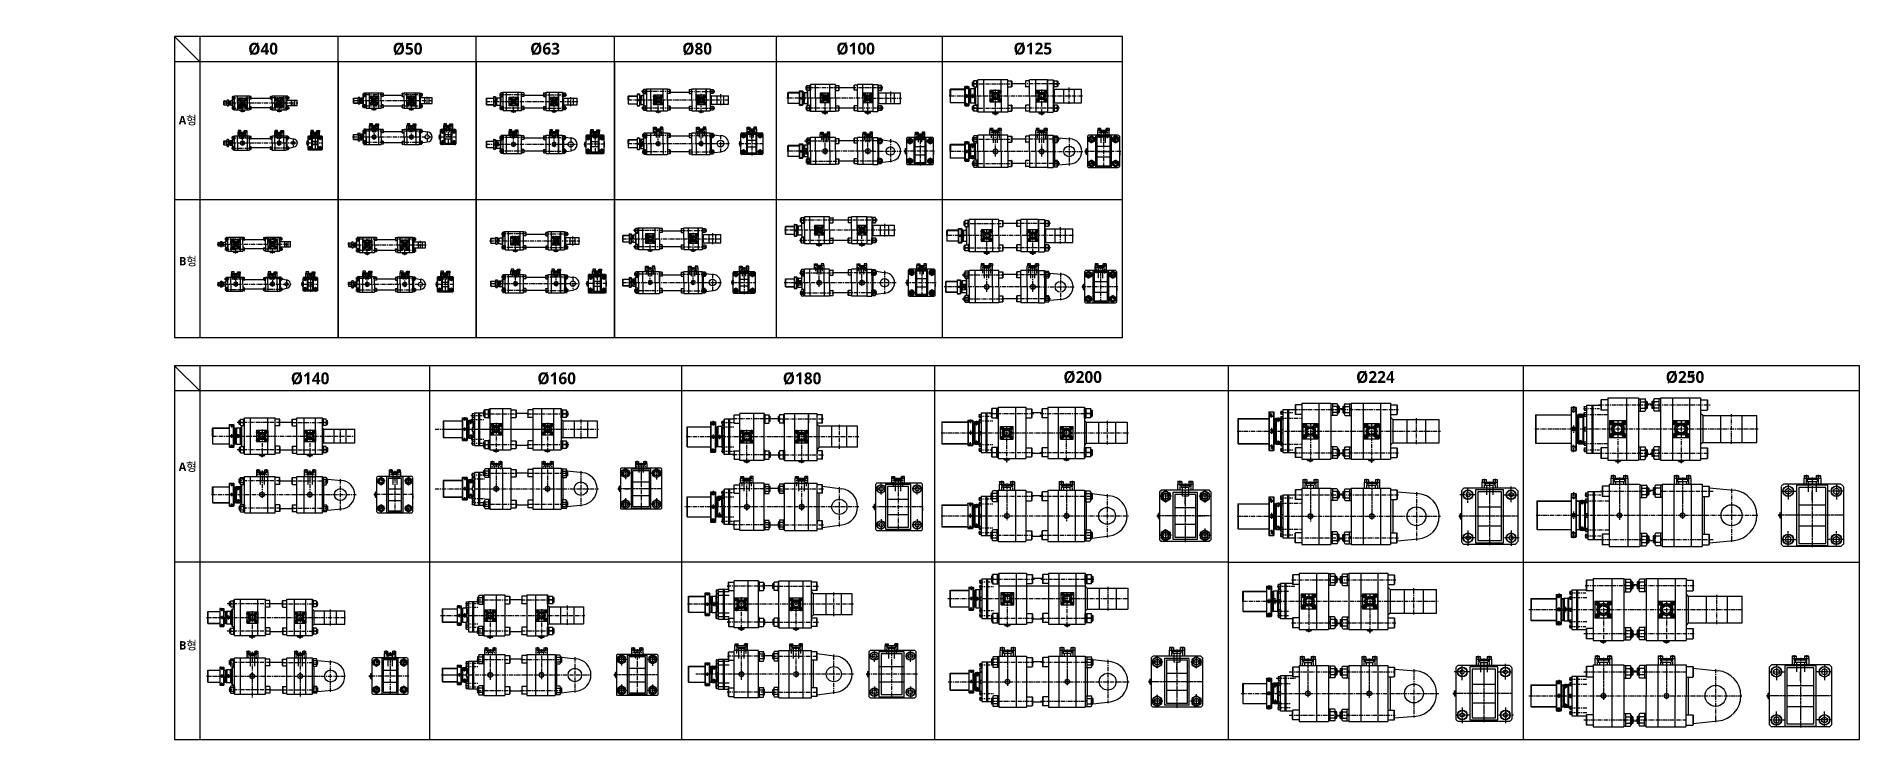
# Model space of a CAD drawing. Extents: x -819 to 10005, y 0 to 4179.
import ezdxf

# ---------------------------------------------------------------- set-up
doc = ezdxf.new("R2010")
doc.units = 0
doc.header["$LTSCALE"] = 10
doc.header["$MEASUREMENT"] = 0
for name, pattern in [('CENTER', [2, 1.25, -0.25, 0.25, -0.25]), ('CENTERX2', [4, 2.5, -0.5, 0.5, -0.5]), ('HIDDEN', [0.375, 0.25, -0.125]), ('HIDDENX2', [0.75, 0.5, -0.25])]:
    doc.linetypes.add(name, pattern=pattern)
doc.layers.get('0').update_dxf_attribs({"linetype": 'CONTINUOUS'})
doc.layers.get('DEFPOINTS').update_dxf_attribs({"linetype": 'CONTINUOUS'})
for name, color, linetype in [('BOM-UDEF', 3, 'CONTINUOUS'), ('CEN', 1, 'CENTERX2'), ('CENTER', 1, 'CENTER'), ('DIM', 2, 'CONTINUOUS'), ('HID', 2, 'HIDDENX2'), ('HIDDEN', 2, 'HIDDEN'), ('HL', 2, 'HIDDEN'), ('ML', 7, 'CONTINUOUS')]:
    doc.layers.add(name, color=color, linetype=linetype)
doc.styles.add('GHS', font='romans', dxfattribs={"bigfont": 'ghs'})
doc.styles.add('문자', font='romans.shx')

msp = doc.modelspace()

# ---------------------------------------------------------------- texts
at = {"attachment_point": 1, "style": '문자'}
for s, width, gutter_width, heights, insert, char_height in [('{\\fMalgun Gothic|b1|i0|c129|p50;%%C40}', 124.53, 16, [-75.6], (438, 4141), 70), ('{\\fMalgun Gothic|b1|i0|c129|p50;%%C50}', 124.53, 16, [-75.6], (1296, 4141), 70), ('{\\fMalgun Gothic|b1|i0|c129|p50;%%C63}', 124.53, 16, [-75.6], (2112, 4141), 70), ('{\\fMalgun Gothic|b1|i0|c129|p50;%%C80}', 124.53, 16, [-75.6], (3015, 4141), 70), ('{\\fMalgun Gothic|b1|i0|c129|p50;%%C100}', 124.53, 16, [-75.6], (3930, 4142), 70), ('{\\fMalgun Gothic|b1|i0|c129|p50;%%C125}', 124.53, 16, [-75.6], (4982, 4142), 70), ('{\\fMalgun Gothic|b1|i0|c129|p50;A형}', 655.38, 160, [-66.4], (25, 3706), 50), ('{\\fMalgun Gothic|b1|i0|c129|p50;B형}', 655.38, 160, [-66.4], (27, 2868), 50), ('{\\fMalgun Gothic|b1|i0|c129|p50;%%C140}', 124.53, 16, [-75.6], (691, 2182), 70), ('{\\fMalgun Gothic|b1|i0|c129|p50;%%C160}', 124.53, 16, [-75.6], (2155, 2182), 70), ('{\\fMalgun Gothic|b1|i0|c129|p50;%%C180}', 124.53, 16, [-75.6], (3612, 2182), 70), ('{\\fMalgun Gothic|b1|i0|c129|p50;%%C200}', 124.53, 16, [-75.6], (5278, 2190), 70), ('{\\fMalgun Gothic|b1|i0|c129|p50;%%C224}', 124.53, 16, [-75.6], (7016, 2190), 70), ('{\\fMalgun Gothic|b1|i0|c129|p50;%%C250}', 124.53, 16, [-75.6], (8854, 2190), 70), ('{\\fMalgun Gothic|b1|i0|c129|p50;A형}', 655.38, 160, [-66.4], (25, 1646), 50), ('{\\fMalgun Gothic|b1|i0|c129|p50;B형}', 655.38, 160, [-66.4], (27, 585), 50)]:
    msp.add_mtext_dynamic_manual_height_columns(s, width=width, gutter_width=gutter_width, heights=heights, dxfattribs=dict(at, insert=insert, char_height=char_height))
at = {"insert": (9005, 2166), "char_height": 3, "attachment_point": 4, "style": 'GHS'}
msp.add_mtext('\\A1;{\\C4;2-\\Fromans,ghs|c129;SSA20}', dxfattribs=at)
at = {"layer": 'ML', "color": 2, "insert": (-819, 74), "char_height": 3, "attachment_point": 7, "style": 'GHS'}
msp.add_mtext('\\A1;', dxfattribs=at)

# ---------------------------------------------------------------- linework, layer by layer
for p, q in [((5628, 4179), (0, 4179)), ((0, 4179), (0, 2387)), ((150, 4029), (0, 4179)), ((150, 4179), (150, 2387)), ((971, 2387), (971, 4179)), ((1792, 2387), (1792, 4179)), ((2613, 2387), (2613, 4179)), ((3574, 2387), (3574, 4179)), ((4559, 4179), (4559, 2387)), ((5628, 2387), (5628, 4179)), ((971, 4029), (0, 4029)), ((1792, 4029), (971, 4029)), ((971, 4029), (971, 2387)), ((2613, 4029), (971, 4029)), ((2613, 4029), (1792, 4029)), ((1792, 4029), (1792, 2387)), ((5628, 4029), (2613, 4029)), ((2613, 4029), (2613, 2387)), ((3434, 4029), (2613, 4029)), ((401, 3732), (402, 3732)), ((401, 3732), (407, 3732)), ((402, 3732), (407, 3732)), ((407, 3732), (407, 3732)), ((619, 3732), (620, 3732)), ((619, 3732), (625, 3732)), ((620, 3732), (625, 3732)), ((625, 3732), (625, 3732)), ((1182, 3742), (1187, 3742)), ((1182, 3742), (1182, 3742)), ((1182, 3742), (1188, 3742)), ((1188, 3742), (1187, 3742)), ((1404, 3742), (1409, 3742)), ((1404, 3742), (1404, 3742)), ((1404, 3742), (1410, 3742)), ((1410, 3742), (1409, 3742)), ((2010, 3729), (2011, 3729)), ((2010, 3729), (2016, 3729)), ((2011, 3729), (2016, 3729)), ((2016, 3729), (2016, 3729)), ((2251, 3729), (2252, 3729)), ((2251, 3729), (2257, 3729)), ((2252, 3729), (2257, 3729)), ((2257, 3729), (2257, 3729)), ((2869, 3727), (2870, 3727)), ((2869, 3727), (2875, 3727)), ((2870, 3727), (2875, 3727)), ((2875, 3727), (2875, 3727)), ((3124, 3727), (3125, 3727)), ((3124, 3727), (3130, 3727)), ((3125, 3727), (3130, 3727)), ((3130, 3727), (3130, 3727)), ((1569, 3585), (1569, 3584)), ((1569, 3585), (1569, 3579)), ((1569, 3584), (1569, 3579)), ((1569, 3579), (1569, 3579)), ((783, 3549), (783, 3548)), ((783, 3549), (783, 3543)), ((783, 3548), (783, 3543)), ((783, 3543), (783, 3543)), ((2433, 3541), (2433, 3540)), ((2433, 3541), (2433, 3535)), ((2433, 3540), (2433, 3535)), ((2433, 3535), (2433, 3535)), ((3353, 3545), (3353, 3544)), ((3353, 3545), (3353, 3539)), ((3353, 3544), (3353, 3539)), ((3353, 3539), (3353, 3539)), ((5628, 3208), (0, 3208)), ((361, 2893), (362, 2893)), ((361, 2893), (367, 2893)), ((362, 2893), (367, 2893)), ((367, 2893), (367, 2893)), ((579, 2893), (580, 2893)), ((579, 2893), (585, 2893)), ((580, 2893), (585, 2893)), ((585, 2893), (585, 2893)), ((1142, 2885), (1143, 2884)), ((1142, 2885), (1148, 2885)), ((1143, 2884), (1148, 2884)), ((1148, 2885), (1148, 2884)), ((1364, 2885), (1365, 2884)), ((1364, 2885), (1370, 2885)), ((1365, 2884), (1370, 2884)), ((1370, 2885), (1370, 2884)), ((2022, 2901), (2022, 2900)), ((2022, 2901), (2028, 2901)), ((2022, 2900), (2027, 2900)), ((2028, 2901), (2027, 2900)), ((2263, 2901), (2263, 2900)), ((2263, 2901), (2269, 2901)), ((2263, 2900), (2268, 2900)), ((2269, 2901), (2268, 2900)), ((2822, 2902), (2823, 2902)), ((2822, 2902), (2828, 2902)), ((2823, 2902), (2828, 2902)), ((2828, 2902), (2828, 2902)), ((3077, 2902), (3078, 2902)), ((3077, 2902), (3083, 2902)), ((3078, 2902), (3083, 2902)), ((3083, 2902), (3083, 2902)), ((755, 2710), (754, 2709)), ((754, 2709), (754, 2704)), ((755, 2710), (755, 2704)), ((1552, 2709), (1551, 2708)), ((1551, 2708), (1551, 2703)), ((1552, 2709), (1552, 2703)), ((2446, 2713), (2445, 2712)), ((2445, 2712), (2445, 2707)), ((2446, 2707), (2445, 2707)), ((2446, 2713), (2446, 2707)), ((3308, 2720), (3307, 2719)), ((3307, 2719), (3307, 2714)), ((3308, 2714), (3307, 2714)), ((3308, 2720), (3308, 2714)), ((755, 2704), (754, 2704)), ((1552, 2703), (1551, 2703)), ((5628, 2387), (0, 2387)), ((10005, 2222), (0, 2222)), ((0, 2222), (0, 0)), ((150, 2072), (0, 2222)), ((150, 2222), (150, 0)), ((1517, 0), (1517, 2222)), ((3012, 0), (3012, 2222)), ((4515, 0), (4515, 2222)), ((6256, 2222), (6256, 0)), ((8008, 2222), (8008, 0)), ((10005, 0), (10005, 2222)), ((10005, 2072), (0, 2072)), ((1841, 1914), (1841, 1960)), ((1865, 1960), (1841, 1960)), ((1865, 1961), (1865, 1913)), ((1873, 1961), (1865, 1961)), ((1865, 1914), (1865, 1960)), ((1873, 1913), (1873, 1961)), ((1873, 1913), (1873, 1961)), ((2296, 1913), (2296, 1961)), ((2296, 1913), (2296, 1961)), ((2296, 1961), (2303, 1961)), ((2303, 1961), (2303, 1913)), ((2303, 1914), (2303, 1960)), ((2303, 1960), (2327, 1960)), ((2327, 1914), (2327, 1960)), ((4853, 1912), (4853, 1967)), ((4882, 1967), (4853, 1967)), ((4882, 1968), (4882, 1911)), ((4891, 1968), (4882, 1968)), ((4882, 1912), (4882, 1967)), ((4891, 1911), (4891, 1968)), ((5403, 1911), (5403, 1968)), ((5403, 1968), (5412, 1968)), ((5412, 1968), (5412, 1911)), ((5412, 1912), (5412, 1967)), ((5412, 1967), (5441, 1967)), ((5441, 1912), (5441, 1967)), ((887, 1844), (878, 1853)), ((900, 1885), (884, 1885)), ((1841, 1914), (1865, 1914)), ((1843, 1937), (1865, 1937)), ((1865, 1942), (1873, 1934)), ((1865, 1939), (1873, 1932)), ((1865, 1913), (1873, 1913)), ((2303, 1942), (2296, 1934)), ((2303, 1939), (2296, 1932)), ((2303, 1913), (2296, 1913)), ((2305, 1895), (2296, 1904)), ((2325, 1937), (2303, 1937)), ((2327, 1914), (2303, 1914)), ((3828, 1862), (3815, 1875)), ((4853, 1912), (4882, 1912)), ((4856, 1939), (4882, 1939)), ((4882, 1945), (4891, 1936)), ((4882, 1942), (4891, 1933)), ((4882, 1911), (4891, 1911)), ((5412, 1945), (5403, 1936)), ((5412, 1942), (5403, 1933)), ((5412, 1911), (5403, 1911)), ((5414, 1886), (5403, 1897)), ((5439, 1939), (5412, 1939)), ((5441, 1912), (5412, 1912)), ((7509, 1763), (7509, 1903)), ((9074, 1926), (9395, 1926)), ((9395, 1766), (9395, 1926)), ((887, 1764), (878, 1755)), ((1841, 1730), (1841, 1776)), ((1865, 1776), (1841, 1776)), ((1843, 1753), (1865, 1753)), ((1865, 1777), (1865, 1729)), ((1873, 1777), (1865, 1777)), ((1865, 1730), (1865, 1776)), ((1865, 1758), (1873, 1750)), ((1865, 1755), (1873, 1748)), ((1873, 1729), (1873, 1777)), ((1873, 1729), (1873, 1777)), ((2305, 1795), (2296, 1786)), ((2296, 1729), (2296, 1777)), ((2296, 1729), (2296, 1777)), ((2296, 1777), (2303, 1777)), ((2303, 1758), (2296, 1750)), ((2303, 1755), (2296, 1748)), ((2303, 1777), (2303, 1729)), ((2303, 1730), (2303, 1776)), ((2303, 1776), (2327, 1776)), ((2325, 1753), (2303, 1753)), ((2327, 1730), (2327, 1776)), ((3828, 1737), (3815, 1724)), ((4853, 1680), (4853, 1735)), ((4882, 1735), (4853, 1735)), ((4882, 1736), (4882, 1679)), ((4891, 1736), (4882, 1736)), ((4882, 1680), (4882, 1735)), ((4891, 1679), (4891, 1736)), ((5414, 1761), (5403, 1750)), ((5403, 1679), (5403, 1736)), ((5403, 1736), (5412, 1736)), ((5412, 1736), (5412, 1679)), ((5412, 1680), (5412, 1735)), ((5412, 1735), (5441, 1735)), ((5441, 1680), (5441, 1735)), ((9074, 1766), (9395, 1766)), ((900, 1723), (884, 1723)), ((1841, 1730), (1865, 1730)), ((1865, 1729), (1873, 1729)), ((2303, 1729), (2296, 1729)), ((2327, 1730), (2303, 1730)), ((4853, 1680), (4882, 1680)), ((4856, 1707), (4882, 1707)), ((4882, 1713), (4891, 1704)), ((4882, 1710), (4891, 1701)), ((4882, 1679), (4891, 1679)), ((5412, 1713), (5403, 1704)), ((5412, 1710), (5403, 1701)), ((5412, 1679), (5403, 1679)), ((5439, 1707), (5412, 1707)), ((5441, 1680), (5412, 1680)), ((909, 1548), (993, 1540)), ((2334, 1597), (2424, 1587)), ((3848, 1507), (3963, 1490)), ((5448, 1462), (5552, 1449)), ((7259, 1473), (7386, 1462)), ((9112, 1496), (9259, 1482)), ((909, 1363), (993, 1371)), ((2334, 1385), (2424, 1396)), ((3848, 1260), (3963, 1277)), ((5448, 1198), (5552, 1211)), ((7259, 1182), (7386, 1193)), ((9112, 1169), (9259, 1183)), ((6256, 1055), (0, 1055)), ((4857, 926), (4857, 981)), ((4886, 981), (4857, 981)), ((4886, 982), (4886, 925)), ((4895, 982), (4886, 982)), ((4886, 926), (4886, 981)), ((4895, 925), (4895, 982)), ((5407, 925), (5407, 982)), ((5407, 982), (5416, 982)), ((5416, 982), (5416, 925)), ((5416, 926), (5416, 981)), ((5416, 981), (5445, 981)), ((5445, 926), (5445, 981)), ((6256, 1055), (8008, 1055)), ((8008, 1055), (10005, 1055)), ((3795, 867), (3782, 880)), ((4857, 926), (4886, 926)), ((4860, 954), (4886, 954)), ((4886, 960), (4895, 951)), ((4886, 957), (4895, 948)), ((4886, 925), (4895, 925)), ((5407, 911), (4895, 911)), ((5416, 960), (5407, 951)), ((5416, 957), (5407, 948)), ((5416, 925), (5407, 925)), ((5418, 900), (5407, 911)), ((5443, 954), (5416, 954)), ((5445, 926), (5416, 926)), ((7494, 752), (7494, 892)), ((829, 766), (820, 775)), ((842, 807), (826, 807)), ((2215, 806), (2215, 854)), ((2215, 806), (2215, 854)), ((2215, 854), (2222, 854)), ((2222, 835), (2215, 827)), ((2222, 832), (2215, 825)), ((2222, 806), (2215, 806)), ((2224, 788), (2215, 797)), ((2222, 854), (2222, 806)), ((2222, 807), (2222, 853)), ((2222, 853), (2246, 853)), ((2244, 830), (2222, 830)), ((2246, 807), (2222, 807)), ((2246, 807), (2246, 853)), ((5418, 775), (5407, 764)), ((8988, 853), (9308, 853)), ((9308, 693), (9308, 853)), ((829, 686), (820, 677)), ((2224, 688), (2215, 679)), ((2215, 622), (2215, 670)), ((2215, 622), (2215, 670)), ((2215, 670), (2222, 670)), ((2222, 651), (2215, 643)), ((2222, 670), (2222, 622)), ((2222, 623), (2222, 669)), ((2222, 669), (2246, 669)), ((2246, 623), (2246, 669)), ((3795, 742), (3782, 729)), ((4857, 694), (4857, 749)), ((4886, 749), (4857, 749)), ((4857, 694), (4886, 694)), ((4860, 722), (4886, 722)), ((4886, 750), (4886, 693)), ((4895, 750), (4886, 750)), ((4886, 694), (4886, 749)), ((4886, 728), (4895, 719)), ((4886, 725), (4895, 716)), ((4886, 693), (4895, 693)), ((4895, 693), (4895, 750)), ((5407, 693), (5407, 750)), ((5407, 750), (5416, 750)), ((5416, 728), (5407, 719)), ((5416, 725), (5407, 716)), ((5416, 693), (5407, 693)), ((5416, 750), (5416, 693)), ((5416, 694), (5416, 749)), ((5416, 749), (5445, 749)), ((5443, 722), (5416, 722)), ((5445, 694), (5416, 694)), ((5445, 694), (5445, 749)), ((8988, 693), (9308, 693)), ((842, 645), (826, 645)), ((2222, 648), (2215, 641)), ((2222, 622), (2215, 622)), ((2244, 646), (2222, 646)), ((2246, 623), (2222, 623)), ((850, 469), (935, 462)), ((2298, 490), (2388, 480)), ((3815, 512), (3930, 496)), ((5452, 476), (5556, 464)), ((7244, 419), (7370, 409)), ((9017, 424), (9164, 409)), ((850, 285), (935, 293)), ((2298, 278), (2388, 289)), ((3815, 265), (3930, 282)), ((5452, 212), (5556, 225)), ((7244, 129), (7370, 140)), ((9017, 96), (9164, 111)), ((0, 0), (10005, 0))]:
    msp.add_line(p, q)
at = {"color": 7, "linetype": 'Continuous'}
for p, q in [((391, 3736), (391, 3740)), ((391, 3740), (404, 3740)), ((392, 3742), (416, 3742)), ((392, 3740), (392, 3742)), ((395, 3735), (414, 3735)), ((398, 3736), (398, 3740)), ((402, 3732), (402, 3735)), ((404, 3740), (417, 3740)), ((407, 3732), (407, 3735)), ((411, 3736), (411, 3740)), ((416, 3740), (416, 3742)), ((417, 3736), (417, 3740)), ((609, 3736), (609, 3740)), ((609, 3740), (622, 3740)), ((610, 3742), (634, 3742)), ((610, 3740), (610, 3742)), ((613, 3735), (632, 3735)), ((616, 3736), (616, 3740)), ((620, 3732), (620, 3735)), ((622, 3740), (635, 3740)), ((625, 3732), (625, 3735)), ((629, 3736), (629, 3740)), ((634, 3740), (634, 3742)), ((635, 3736), (635, 3740)), ((1172, 3746), (1172, 3750)), ((1172, 3750), (1185, 3750)), ((1173, 3752), (1197, 3752)), ((1173, 3750), (1173, 3752)), ((1175, 3745), (1194, 3745)), ((1178, 3746), (1178, 3750)), ((1182, 3742), (1182, 3745)), ((1185, 3750), (1197, 3750)), ((1187, 3742), (1187, 3745)), ((1191, 3746), (1191, 3750)), ((1197, 3750), (1197, 3752)), ((1197, 3746), (1197, 3750)), ((1394, 3746), (1394, 3750)), ((1394, 3750), (1407, 3750)), ((1395, 3752), (1419, 3752)), ((1395, 3750), (1395, 3752)), ((1397, 3745), (1416, 3745)), ((1400, 3746), (1400, 3750)), ((1404, 3742), (1404, 3745)), ((1407, 3750), (1419, 3750)), ((1409, 3742), (1409, 3745)), ((1413, 3746), (1413, 3750)), ((1419, 3750), (1419, 3752)), ((1419, 3746), (1419, 3750)), ((2001, 3739), (2025, 3739)), ((2001, 3737), (2001, 3739)), ((2001, 3733), (2001, 3737)), ((2001, 3737), (2013, 3737)), ((2004, 3732), (2023, 3732)), ((2007, 3733), (2007, 3737)), ((2011, 3729), (2011, 3732)), ((2013, 3737), (2026, 3737)), ((2016, 3729), (2016, 3732)), ((2020, 3733), (2020, 3737)), ((2025, 3737), (2025, 3739)), ((2026, 3733), (2026, 3737)), ((2242, 3739), (2266, 3739)), ((2242, 3737), (2242, 3739)), ((2242, 3733), (2242, 3737)), ((2242, 3737), (2254, 3737)), ((2245, 3732), (2264, 3732)), ((2248, 3733), (2248, 3737)), ((2252, 3729), (2252, 3732)), ((2254, 3737), (2267, 3737)), ((2257, 3729), (2257, 3732)), ((2261, 3733), (2261, 3737)), ((2266, 3737), (2266, 3739)), ((2267, 3733), (2267, 3737)), ((2860, 3737), (2884, 3737)), ((2860, 3735), (2860, 3737)), ((2860, 3731), (2860, 3735)), ((2860, 3735), (2872, 3735)), ((2863, 3730), (2882, 3730)), ((2866, 3731), (2866, 3735)), ((2870, 3727), (2870, 3730)), ((2872, 3735), (2885, 3735)), ((2875, 3727), (2875, 3730)), ((2879, 3731), (2879, 3735)), ((2884, 3735), (2884, 3737)), ((2885, 3731), (2885, 3735)), ((3115, 3737), (3139, 3737)), ((3115, 3735), (3115, 3737)), ((3115, 3731), (3115, 3735)), ((3115, 3735), (3127, 3735)), ((3118, 3730), (3137, 3730)), ((3121, 3731), (3121, 3735)), ((3125, 3727), (3125, 3730)), ((3127, 3735), (3140, 3735)), ((3130, 3727), (3130, 3730)), ((3134, 3731), (3134, 3735)), ((3139, 3735), (3139, 3737)), ((3140, 3731), (3140, 3735)), ((3847, 3726), (3847, 3731)), ((3847, 3731), (3854, 3731)), ((3848, 3731), (3848, 3733)), ((3848, 3733), (3877, 3733)), ((3850, 3725), (3875, 3725)), ((3854, 3731), (3878, 3731)), ((3855, 3726), (3855, 3731)), ((3859, 3720), (3859, 3725)), ((3859, 3725), (3859, 3725)), ((3859, 3720), (3866, 3720)), ((3859, 3720), (3859, 3720)), ((3867, 3720), (3859, 3720)), ((3867, 3720), (3866, 3720)), ((3867, 3720), (3867, 3725)), ((3871, 3726), (3871, 3731)), ((3877, 3731), (3877, 3733)), ((3878, 3726), (3878, 3731)), ((4101, 3726), (4101, 3731)), ((4101, 3731), (4108, 3731)), ((4102, 3731), (4102, 3733)), ((4102, 3733), (4131, 3733)), ((4104, 3725), (4129, 3725)), ((4108, 3731), (4132, 3731)), ((4109, 3726), (4109, 3731)), ((4113, 3720), (4113, 3725)), ((4113, 3725), (4113, 3725)), ((4113, 3720), (4120, 3720)), ((4113, 3720), (4113, 3720)), ((4121, 3720), (4113, 3720)), ((4121, 3720), (4120, 3720)), ((4121, 3720), (4121, 3725)), ((4125, 3726), (4125, 3731)), ((4131, 3731), (4131, 3733)), ((4132, 3726), (4132, 3731)), ((4859, 3722), (4859, 3727)), ((4859, 3727), (4865, 3727)), ((4860, 3727), (4860, 3729)), ((4860, 3729), (4889, 3729)), ((4862, 3721), (4887, 3721)), ((4865, 3727), (4890, 3727)), ((4867, 3722), (4867, 3727)), ((4871, 3716), (4871, 3721)), ((4871, 3721), (4871, 3721)), ((4871, 3716), (4878, 3716)), ((4871, 3716), (4871, 3716)), ((4879, 3716), (4871, 3716)), ((4879, 3716), (4878, 3716)), ((4879, 3716), (4879, 3721)), ((4882, 3722), (4882, 3727)), ((4889, 3727), (4889, 3729)), ((4890, 3722), (4890, 3727)), ((5133, 3722), (5133, 3727)), ((5133, 3727), (5139, 3727)), ((5134, 3727), (5134, 3729)), ((5134, 3729), (5163, 3729)), ((5136, 3721), (5161, 3721)), ((5139, 3727), (5164, 3727)), ((5141, 3722), (5141, 3727)), ((5145, 3716), (5145, 3721)), ((5145, 3721), (5145, 3721)), ((5145, 3716), (5152, 3716)), ((5145, 3716), (5145, 3716)), ((5153, 3716), (5145, 3716)), ((5153, 3716), (5152, 3716)), ((5153, 3716), (5153, 3721)), ((5156, 3722), (5156, 3727)), ((5163, 3727), (5163, 3729)), ((5164, 3722), (5164, 3727)), ((1569, 3584), (1572, 3584)), ((1569, 3579), (1572, 3579)), ((1572, 3591), (1572, 3572)), ((1573, 3595), (1577, 3595)), ((1573, 3588), (1577, 3588)), ((1573, 3576), (1577, 3576)), ((1577, 3595), (1577, 3582)), ((1577, 3594), (1579, 3594)), ((1577, 3582), (1577, 3569)), ((1579, 3594), (1579, 3570)), ((783, 3548), (786, 3548)), ((783, 3543), (786, 3543)), ((786, 3555), (786, 3536)), ((787, 3558), (791, 3558)), ((787, 3552), (791, 3552)), ((787, 3539), (791, 3539)), ((787, 3533), (791, 3533)), ((791, 3558), (793, 3558)), ((791, 3558), (791, 3546)), ((791, 3546), (791, 3533)), ((791, 3534), (793, 3534)), ((793, 3558), (793, 3534)), ((1573, 3569), (1577, 3569)), ((1577, 3570), (1579, 3570)), ((2433, 3540), (2436, 3540)), ((2433, 3535), (2436, 3535)), ((2436, 3547), (2436, 3528)), ((2437, 3550), (2441, 3550)), ((2437, 3544), (2441, 3544)), ((2437, 3531), (2441, 3531)), ((2437, 3525), (2441, 3525)), ((2441, 3550), (2443, 3550)), ((2441, 3550), (2441, 3538)), ((2441, 3538), (2441, 3525)), ((2441, 3526), (2443, 3526)), ((2443, 3550), (2443, 3526)), ((3353, 3544), (3356, 3544)), ((3353, 3539), (3356, 3539)), ((3356, 3551), (3356, 3532)), ((3357, 3554), (3361, 3554)), ((3357, 3548), (3361, 3548)), ((3357, 3535), (3361, 3535)), ((3357, 3529), (3361, 3529)), ((3361, 3554), (3363, 3554)), ((3361, 3554), (3361, 3542)), ((3361, 3542), (3361, 3529)), ((3361, 3530), (3363, 3530)), ((3363, 3554), (3363, 3530)), ((4334, 3502), (4334, 3501)), ((4334, 3502), (4339, 3502)), ((4334, 3494), (4334, 3502)), ((4334, 3501), (4334, 3494)), ((4334, 3494), (4334, 3494)), ((4334, 3494), (4339, 3494)), ((4339, 3510), (4339, 3486)), ((4339, 3502), (4339, 3502)), ((4340, 3514), (4345, 3514)), ((4340, 3506), (4345, 3506)), ((4340, 3490), (4345, 3490)), ((4340, 3482), (4345, 3482)), ((4345, 3514), (4345, 3507)), ((4345, 3513), (4347, 3513)), ((4345, 3507), (4345, 3482)), ((4345, 3483), (4347, 3483)), ((4347, 3513), (4347, 3483)), ((5407, 3500), (5407, 3499)), ((5407, 3500), (5412, 3500)), ((5407, 3492), (5407, 3500)), ((5407, 3499), (5407, 3492)), ((5407, 3492), (5407, 3492)), ((5407, 3492), (5412, 3492)), ((5412, 3508), (5412, 3483)), ((5412, 3500), (5412, 3500)), ((5413, 3511), (5418, 3511)), ((5413, 3503), (5418, 3503)), ((5413, 3488), (5418, 3488)), ((5413, 3480), (5418, 3480)), ((5418, 3511), (5418, 3505)), ((5418, 3510), (5420, 3510)), ((5418, 3505), (5418, 3480)), ((5418, 3481), (5420, 3481)), ((5420, 3510), (5420, 3481)), ((3813, 2940), (3813, 2945)), ((3813, 2945), (3819, 2945)), ((3814, 2945), (3814, 2947)), ((3814, 2947), (3843, 2947)), ((3816, 2939), (3841, 2939)), ((3819, 2945), (3844, 2945)), ((3821, 2940), (3821, 2945)), ((3824, 2934), (3824, 2939)), ((3824, 2939), (3824, 2939)), ((3824, 2934), (3825, 2934)), ((3832, 2934), (3824, 2934)), ((3825, 2934), (3832, 2934)), ((3832, 2934), (3832, 2939)), ((3832, 2934), (3832, 2934)), ((3836, 2940), (3836, 2945)), ((3843, 2945), (3843, 2947)), ((3844, 2940), (3844, 2945)), ((4067, 2940), (4067, 2945)), ((4067, 2945), (4073, 2945)), ((4068, 2945), (4068, 2947)), ((4068, 2947), (4097, 2947)), ((4070, 2939), (4095, 2939)), ((4073, 2945), (4098, 2945)), ((4075, 2940), (4075, 2945)), ((4078, 2934), (4078, 2939)), ((4078, 2939), (4078, 2939)), ((4078, 2934), (4079, 2934)), ((4086, 2934), (4078, 2934)), ((4079, 2934), (4086, 2934)), ((4086, 2934), (4086, 2939)), ((4086, 2934), (4086, 2934)), ((4090, 2940), (4090, 2945)), ((4097, 2945), (4097, 2947)), ((4098, 2940), (4098, 2945)), ((351, 2897), (351, 2901)), ((351, 2901), (364, 2901)), ((352, 2903), (376, 2903)), ((352, 2901), (352, 2903)), ((354, 2896), (374, 2896)), ((358, 2897), (358, 2901)), ((362, 2893), (362, 2896)), ((364, 2901), (377, 2901)), ((367, 2893), (367, 2896)), ((370, 2897), (370, 2901)), ((376, 2901), (376, 2903)), ((377, 2897), (377, 2901)), ((569, 2897), (569, 2901)), ((569, 2901), (582, 2901)), ((570, 2903), (594, 2903)), ((570, 2901), (570, 2903)), ((572, 2896), (592, 2896)), ((576, 2897), (576, 2901)), ((580, 2893), (580, 2896)), ((582, 2901), (595, 2901)), ((585, 2893), (585, 2896)), ((588, 2897), (588, 2901)), ((594, 2901), (594, 2903)), ((595, 2897), (595, 2901)), ((1133, 2895), (1157, 2895)), ((1133, 2893), (1133, 2895)), ((1133, 2888), (1133, 2893)), ((1133, 2893), (1145, 2893)), ((1136, 2887), (1155, 2887)), ((1139, 2888), (1139, 2893)), ((1143, 2884), (1143, 2887)), ((1145, 2893), (1158, 2893)), ((1148, 2884), (1148, 2887)), ((1152, 2888), (1152, 2893)), ((1157, 2893), (1157, 2895)), ((1158, 2888), (1158, 2893)), ((1355, 2895), (1379, 2895)), ((1355, 2893), (1355, 2895)), ((1355, 2888), (1355, 2893)), ((1355, 2893), (1367, 2893)), ((1358, 2887), (1377, 2887)), ((1361, 2888), (1361, 2893)), ((1365, 2884), (1365, 2887)), ((1367, 2893), (1380, 2893)), ((1370, 2884), (1370, 2887)), ((1374, 2888), (1374, 2893)), ((1379, 2893), (1379, 2895)), ((1380, 2888), (1380, 2893)), ((2012, 2904), (2012, 2909)), ((2012, 2909), (2025, 2909)), ((2013, 2911), (2037, 2911)), ((2013, 2909), (2013, 2911)), ((2015, 2903), (2034, 2903)), ((2018, 2904), (2018, 2909)), ((2022, 2900), (2022, 2903)), ((2025, 2909), (2037, 2909)), ((2027, 2900), (2027, 2903)), ((2031, 2904), (2031, 2909)), ((2037, 2909), (2037, 2911)), ((2037, 2904), (2037, 2909)), ((2253, 2904), (2253, 2909)), ((2253, 2909), (2266, 2909)), ((2254, 2911), (2278, 2911)), ((2254, 2909), (2254, 2911)), ((2256, 2903), (2275, 2903)), ((2259, 2904), (2259, 2909)), ((2263, 2900), (2263, 2903)), ((2266, 2909), (2278, 2909)), ((2268, 2900), (2268, 2903)), ((2272, 2904), (2272, 2909)), ((2278, 2909), (2278, 2911)), ((2278, 2904), (2278, 2909)), ((2813, 2912), (2837, 2912)), ((2813, 2910), (2813, 2912)), ((2813, 2906), (2813, 2910)), ((2813, 2910), (2825, 2910)), ((2816, 2905), (2835, 2905)), ((2819, 2906), (2819, 2910)), ((2823, 2902), (2823, 2905)), ((2825, 2910), (2838, 2910)), ((2828, 2902), (2828, 2905)), ((2832, 2906), (2832, 2910)), ((2837, 2910), (2837, 2912)), ((2838, 2906), (2838, 2910)), ((3068, 2912), (3092, 2912)), ((3068, 2910), (3068, 2912)), ((3068, 2906), (3068, 2910)), ((3068, 2910), (3080, 2910)), ((3071, 2905), (3090, 2905)), ((3074, 2906), (3074, 2910)), ((3078, 2902), (3078, 2905)), ((3080, 2910), (3093, 2910)), ((3083, 2902), (3083, 2905)), ((3087, 2906), (3087, 2910)), ((3092, 2910), (3092, 2912)), ((3093, 2906), (3093, 2910)), ((4807, 2892), (4807, 2897)), ((4807, 2897), (4814, 2897)), ((4808, 2897), (4808, 2899)), ((4808, 2899), (4837, 2899)), ((4810, 2891), (4835, 2891)), ((4814, 2897), (4838, 2897)), ((4815, 2892), (4815, 2897)), ((4819, 2887), (4819, 2891)), ((4819, 2891), (4819, 2891)), ((4819, 2887), (4819, 2886)), ((4827, 2887), (4819, 2887)), ((4819, 2886), (4826, 2886)), ((4827, 2887), (4826, 2886)), ((4827, 2887), (4827, 2891)), ((4831, 2892), (4831, 2897)), ((4837, 2897), (4837, 2899)), ((4838, 2892), (4838, 2897)), ((5081, 2892), (5081, 2897)), ((5081, 2897), (5088, 2897)), ((5082, 2897), (5082, 2899)), ((5082, 2899), (5111, 2899)), ((5084, 2891), (5109, 2891)), ((5088, 2897), (5112, 2897)), ((5089, 2892), (5089, 2897)), ((5093, 2887), (5093, 2891)), ((5093, 2891), (5093, 2891)), ((5093, 2887), (5093, 2886)), ((5101, 2887), (5093, 2887)), ((5093, 2886), (5100, 2886)), ((5101, 2887), (5100, 2886)), ((5101, 2887), (5101, 2891)), ((5105, 2892), (5105, 2897)), ((5111, 2897), (5111, 2899)), ((5112, 2892), (5112, 2897)), ((754, 2709), (757, 2709)), ((757, 2716), (757, 2697)), ((758, 2720), (763, 2720)), ((758, 2713), (763, 2713)), ((763, 2720), (763, 2707)), ((763, 2719), (765, 2719)), ((763, 2707), (763, 2694)), ((765, 2719), (765, 2695)), ((1551, 2708), (1554, 2708)), ((1554, 2715), (1554, 2696)), ((1555, 2718), (1560, 2718)), ((1555, 2712), (1560, 2712)), ((1560, 2718), (1562, 2718)), ((1560, 2718), (1560, 2706)), ((1562, 2718), (1562, 2694)), ((2445, 2712), (2448, 2712)), ((2445, 2707), (2448, 2707)), ((2448, 2719), (2448, 2700)), ((2449, 2722), (2454, 2722)), ((2449, 2716), (2454, 2716)), ((2454, 2722), (2456, 2722)), ((2454, 2722), (2454, 2710)), ((2454, 2710), (2454, 2697)), ((2456, 2722), (2456, 2698)), ((3307, 2719), (3310, 2719)), ((3307, 2714), (3310, 2714)), ((3310, 2726), (3310, 2707)), ((3311, 2730), (3315, 2730)), ((3311, 2723), (3315, 2723)), ((3311, 2711), (3315, 2711)), ((3315, 2730), (3315, 2717)), ((3315, 2729), (3317, 2729)), ((3315, 2717), (3315, 2704)), ((3317, 2729), (3317, 2705)), ((4344, 2719), (4344, 2712)), ((4344, 2719), (4344, 2719)), ((4344, 2719), (4349, 2719)), ((4344, 2711), (4344, 2719)), ((4344, 2711), (4344, 2712)), ((4344, 2711), (4349, 2711)), ((4349, 2728), (4349, 2703)), ((4349, 2719), (4349, 2719)), ((4350, 2731), (4355, 2731)), ((4350, 2723), (4355, 2723)), ((4350, 2708), (4355, 2708)), ((4355, 2731), (4355, 2725)), ((4355, 2730), (4357, 2730)), ((4355, 2725), (4355, 2700)), ((4357, 2730), (4357, 2701)), ((5396, 2707), (5401, 2707)), ((5401, 2707), (5401, 2701)), ((5401, 2706), (5403, 2706)), ((5403, 2706), (5403, 2677)), ((754, 2704), (757, 2704)), ((758, 2700), (763, 2700)), ((758, 2694), (763, 2694)), ((763, 2695), (765, 2695)), ((1551, 2703), (1554, 2703)), ((1555, 2699), (1560, 2699)), ((1555, 2693), (1560, 2693)), ((1560, 2706), (1560, 2693)), ((1560, 2694), (1562, 2694)), ((2449, 2703), (2454, 2703)), ((2449, 2697), (2454, 2697)), ((2454, 2698), (2456, 2698)), ((3311, 2704), (3315, 2704)), ((3315, 2705), (3317, 2705)), ((4350, 2700), (4355, 2700)), ((4355, 2701), (4357, 2701)), ((5390, 2695), (5390, 2688)), ((5391, 2695), (5390, 2695)), ((5391, 2687), (5390, 2688)), ((5391, 2695), (5395, 2695)), ((5391, 2687), (5391, 2695)), ((5391, 2687), (5395, 2687)), ((5395, 2704), (5395, 2679)), ((5395, 2695), (5395, 2695)), ((5396, 2699), (5401, 2699)), ((5396, 2684), (5401, 2684)), ((5396, 2676), (5401, 2676)), ((5401, 2701), (5401, 2676)), ((5401, 2677), (5403, 2677)), ((505, 1689), (505, 1694)), ((505, 1694), (511, 1694)), ((506, 1694), (506, 1696)), ((506, 1696), (535, 1696)), ((508, 1688), (533, 1688)), ((511, 1694), (536, 1694)), ((513, 1689), (513, 1694)), ((516, 1689), (516, 1689)), ((516, 1684), (516, 1688)), ((516, 1684), (517, 1683)), ((524, 1684), (516, 1684)), ((517, 1683), (524, 1683)), ((524, 1684), (524, 1688)), ((524, 1684), (524, 1683)), ((528, 1689), (528, 1694)), ((535, 1694), (535, 1696)), ((536, 1689), (536, 1694)), ((789, 1689), (789, 1694)), ((789, 1694), (795, 1694)), ((790, 1694), (790, 1696)), ((790, 1696), (819, 1696)), ((792, 1688), (817, 1688)), ((795, 1694), (820, 1694)), ((797, 1689), (797, 1694)), ((800, 1689), (800, 1689)), ((800, 1684), (800, 1688)), ((800, 1684), (801, 1683)), ((808, 1684), (800, 1684)), ((801, 1683), (808, 1683)), ((808, 1684), (808, 1688)), ((808, 1684), (808, 1683)), ((812, 1689), (812, 1694)), ((819, 1694), (819, 1696)), ((820, 1689), (820, 1694)), ((1894, 1716), (1894, 1721)), ((1894, 1721), (1901, 1721)), ((1895, 1721), (1895, 1723)), ((1895, 1723), (1924, 1723)), ((1897, 1715), (1922, 1715)), ((1901, 1721), (1925, 1721)), ((1902, 1716), (1902, 1721)), ((1906, 1710), (1906, 1715)), ((1906, 1715), (1906, 1715)), ((1906, 1710), (1913, 1710)), ((1906, 1710), (1906, 1710)), ((1914, 1710), (1906, 1710)), ((1914, 1710), (1913, 1710)), ((1914, 1710), (1914, 1715)), ((1918, 1716), (1918, 1721)), ((1924, 1721), (1924, 1723)), ((1925, 1716), (1925, 1721)), ((2199, 1716), (2199, 1721)), ((2199, 1721), (2206, 1721)), ((2200, 1721), (2200, 1723)), ((2200, 1723), (2229, 1723)), ((2202, 1715), (2227, 1715)), ((2206, 1721), (2230, 1721)), ((2207, 1716), (2207, 1721)), ((2211, 1710), (2211, 1715)), ((2211, 1715), (2211, 1715)), ((2211, 1710), (2218, 1710)), ((2211, 1710), (2211, 1710)), ((2219, 1710), (2211, 1710)), ((2219, 1710), (2218, 1710)), ((2219, 1710), (2219, 1715)), ((2223, 1716), (2223, 1721)), ((2229, 1721), (2229, 1723)), ((2230, 1716), (2230, 1721)), ((3383, 1652), (3383, 1657)), ((3383, 1657), (3390, 1657)), ((3384, 1657), (3384, 1659)), ((3384, 1659), (3413, 1659)), ((3386, 1651), (3411, 1651)), ((3390, 1657), (3414, 1657)), ((3391, 1652), (3391, 1657)), ((3395, 1652), (3395, 1652)), ((3395, 1647), (3395, 1651)), ((3395, 1647), (3395, 1646)), ((3403, 1647), (3395, 1647)), ((3395, 1646), (3402, 1646)), ((3403, 1647), (3402, 1646)), ((3403, 1647), (3403, 1651)), ((3407, 1652), (3407, 1657)), ((3413, 1657), (3413, 1659)), ((3414, 1652), (3414, 1657)), ((3708, 1652), (3708, 1657)), ((3708, 1657), (3715, 1657)), ((3709, 1657), (3709, 1659)), ((3709, 1659), (3738, 1659)), ((3711, 1651), (3736, 1651)), ((3715, 1657), (3739, 1657)), ((3716, 1652), (3716, 1657)), ((3720, 1652), (3720, 1652)), ((3720, 1647), (3720, 1651)), ((3720, 1647), (3720, 1646)), ((3728, 1647), (3720, 1647)), ((3720, 1646), (3727, 1646)), ((3728, 1647), (3727, 1646)), ((3728, 1647), (3728, 1651)), ((3732, 1652), (3732, 1657)), ((3738, 1657), (3738, 1659)), ((3739, 1652), (3739, 1657)), ((4927, 1664), (4927, 1669)), ((4927, 1669), (4933, 1669)), ((4928, 1669), (4928, 1671)), ((4928, 1671), (4957, 1671)), ((4930, 1663), (4955, 1663)), ((4933, 1669), (4958, 1669)), ((4934, 1664), (4934, 1669)), ((4938, 1664), (4938, 1664)), ((4938, 1659), (4938, 1663)), ((4938, 1659), (4939, 1658)), ((4946, 1659), (4938, 1659)), ((4939, 1658), (4946, 1658)), ((4946, 1659), (4946, 1663)), ((4946, 1659), (4946, 1658)), ((4950, 1664), (4950, 1669)), ((4957, 1669), (4957, 1671)), ((4958, 1664), (4958, 1669)), ((5282, 1664), (5282, 1669)), ((5282, 1669), (5288, 1669)), ((5283, 1669), (5283, 1671)), ((5283, 1671), (5312, 1671)), ((5285, 1663), (5310, 1663)), ((5288, 1669), (5313, 1669)), ((5289, 1664), (5289, 1669)), ((5293, 1664), (5293, 1664)), ((5293, 1659), (5293, 1663)), ((5293, 1659), (5294, 1658)), ((5301, 1659), (5293, 1659)), ((5294, 1658), (5301, 1658)), ((5301, 1659), (5301, 1663)), ((5301, 1659), (5301, 1658)), ((5305, 1664), (5305, 1669)), ((5312, 1669), (5312, 1671)), ((5313, 1664), (5313, 1669)), ((6728, 1659), (6728, 1664)), ((6728, 1664), (6735, 1664)), ((6729, 1664), (6729, 1666)), ((6729, 1666), (6758, 1666)), ((6731, 1658), (6756, 1658)), ((6735, 1664), (6759, 1664)), ((6736, 1659), (6736, 1664)), ((6740, 1659), (6740, 1659)), ((6740, 1654), (6740, 1658)), ((6740, 1654), (6740, 1653)), ((6748, 1654), (6740, 1654)), ((6740, 1653), (6747, 1653)), ((6748, 1654), (6747, 1653)), ((6748, 1654), (6748, 1658)), ((6752, 1659), (6752, 1664)), ((6758, 1664), (6758, 1666)), ((6759, 1659), (6759, 1664)), ((7091, 1659), (7091, 1664)), ((7091, 1664), (7098, 1664)), ((7092, 1664), (7092, 1666)), ((7092, 1666), (7121, 1666)), ((7094, 1658), (7119, 1658)), ((7098, 1664), (7122, 1664)), ((7099, 1659), (7099, 1664)), ((7103, 1659), (7103, 1659)), ((7103, 1654), (7103, 1658)), ((7103, 1654), (7103, 1653)), ((7111, 1654), (7103, 1654)), ((7103, 1653), (7110, 1653)), ((7111, 1654), (7110, 1653)), ((7111, 1654), (7111, 1658)), ((7115, 1659), (7115, 1664)), ((7121, 1664), (7121, 1666)), ((7122, 1659), (7122, 1664)), ((8555, 1654), (8555, 1659)), ((8555, 1659), (8561, 1659)), ((8556, 1659), (8556, 1661)), ((8556, 1661), (8585, 1661)), ((8558, 1653), (8583, 1653)), ((8561, 1659), (8586, 1659)), ((8563, 1654), (8563, 1659)), ((8566, 1648), (8566, 1653)), ((8566, 1653), (8566, 1653)), ((8566, 1648), (8567, 1648)), ((8574, 1648), (8566, 1648)), ((8567, 1648), (8574, 1648)), ((8574, 1648), (8574, 1653)), ((8574, 1648), (8574, 1648)), ((8578, 1654), (8578, 1659)), ((8585, 1659), (8585, 1661)), ((8586, 1654), (8586, 1659)), ((8930, 1654), (8930, 1659)), ((8930, 1659), (8936, 1659)), ((8931, 1659), (8931, 1661)), ((8931, 1661), (8960, 1661)), ((8933, 1653), (8958, 1653)), ((8936, 1659), (8961, 1659)), ((8938, 1654), (8938, 1659)), ((8941, 1648), (8941, 1653)), ((8941, 1653), (8941, 1653)), ((8941, 1648), (8942, 1648)), ((8949, 1648), (8941, 1648)), ((8942, 1648), (8949, 1648)), ((8949, 1648), (8949, 1653)), ((8949, 1648), (8949, 1648)), ((8953, 1654), (8953, 1659)), ((8960, 1659), (8960, 1661)), ((8961, 1654), (8961, 1659)), ((1188, 1460), (1187, 1459)), ((1187, 1459), (1187, 1452)), ((1188, 1452), (1187, 1452)), ((1188, 1460), (1192, 1460)), ((1188, 1452), (1188, 1460)), ((1188, 1452), (1192, 1452)), ((1192, 1468), (1192, 1443)), ((1192, 1460), (1192, 1460)), ((1193, 1471), (1198, 1471)), ((1193, 1463), (1198, 1463)), ((1193, 1448), (1198, 1448)), ((1193, 1440), (1198, 1440)), ((1198, 1471), (1198, 1465)), ((1198, 1470), (1200, 1470)), ((1198, 1465), (1198, 1440)), ((1198, 1441), (1200, 1441)), ((1200, 1470), (1200, 1441)), ((2635, 1495), (2635, 1488)), ((2636, 1495), (2635, 1495)), ((2636, 1487), (2635, 1488)), ((2636, 1495), (2640, 1495)), ((2636, 1487), (2636, 1495)), ((2636, 1487), (2640, 1487)), ((2640, 1504), (2640, 1479)), ((2641, 1507), (2646, 1507)), ((2641, 1499), (2646, 1499)), ((2641, 1495), (2641, 1495)), ((2641, 1483), (2646, 1483)), ((2641, 1476), (2646, 1476)), ((2646, 1507), (2646, 1500)), ((2646, 1506), (2648, 1506)), ((2646, 1500), (2646, 1476)), ((2646, 1477), (2648, 1477)), ((2648, 1506), (2648, 1477)), ((4149, 1387), (4149, 1380)), ((4149, 1387), (4149, 1387)), ((4149, 1387), (4154, 1387)), ((4149, 1379), (4149, 1387)), ((4149, 1379), (4149, 1380)), ((4149, 1379), (4154, 1379)), ((4154, 1396), (4154, 1371)), ((4154, 1387), (4154, 1387)), ((4155, 1399), (4160, 1399)), ((4155, 1391), (4160, 1391)), ((4155, 1376), (4160, 1376)), ((4155, 1368), (4160, 1368)), ((4160, 1399), (4160, 1393)), ((4160, 1398), (4162, 1398)), ((4160, 1393), (4160, 1368)), ((4160, 1369), (4162, 1369)), ((4162, 1398), (4162, 1369)), ((5837, 1334), (5836, 1333)), ((5836, 1333), (5836, 1326)), ((5837, 1326), (5836, 1326)), ((5837, 1334), (5841, 1334)), ((5837, 1326), (5837, 1334)), ((5837, 1326), (5841, 1326)), ((5841, 1342), (5841, 1317)), ((5842, 1345), (5847, 1345)), ((5842, 1338), (5847, 1338)), ((5842, 1334), (5842, 1334)), ((5842, 1322), (5847, 1322)), ((5842, 1314), (5847, 1314)), ((5847, 1345), (5847, 1339)), ((5847, 1344), (5849, 1344)), ((5847, 1339), (5847, 1314)), ((5847, 1315), (5849, 1315)), ((5849, 1344), (5849, 1315)), ((7628, 1331), (7628, 1324)), ((7629, 1331), (7628, 1331)), ((7629, 1323), (7628, 1324)), ((7629, 1331), (7633, 1331)), ((7629, 1323), (7629, 1331)), ((7629, 1323), (7633, 1323)), ((7633, 1340), (7633, 1315)), ((7633, 1331), (7633, 1331)), ((7634, 1343), (7639, 1343)), ((7634, 1335), (7639, 1335)), ((7634, 1320), (7639, 1320)), ((7634, 1312), (7639, 1312)), ((7639, 1343), (7639, 1337)), ((7639, 1342), (7641, 1342)), ((7639, 1337), (7639, 1312)), ((7639, 1313), (7641, 1313)), ((7641, 1342), (7641, 1313)), ((9526, 1337), (9526, 1336)), ((9526, 1337), (9531, 1337)), ((9526, 1329), (9526, 1337)), ((9526, 1336), (9526, 1329)), ((9526, 1329), (9526, 1329)), ((9526, 1329), (9531, 1329)), ((9531, 1345), (9531, 1320)), ((9531, 1337), (9531, 1337)), ((9532, 1348), (9537, 1348)), ((9532, 1340), (9537, 1340)), ((9532, 1325), (9537, 1325)), ((9532, 1317), (9537, 1317)), ((9537, 1348), (9537, 1342)), ((9537, 1347), (9539, 1347)), ((9537, 1342), (9537, 1317)), ((9537, 1318), (9539, 1318)), ((9539, 1347), (9539, 1318)), ((3350, 657), (3350, 662)), ((3350, 662), (3357, 662)), ((3351, 662), (3351, 664)), ((3351, 664), (3381, 664)), ((3354, 656), (3378, 656)), ((3357, 662), (3382, 662)), ((3358, 657), (3358, 662)), ((3362, 657), (3362, 657)), ((3362, 652), (3362, 656)), ((3362, 652), (3362, 651)), ((3370, 652), (3362, 652)), ((3362, 651), (3369, 651)), ((3370, 652), (3369, 651)), ((3370, 652), (3370, 656)), ((3374, 657), (3374, 662)), ((3381, 662), (3381, 664)), ((3382, 657), (3382, 662)), ((3675, 657), (3675, 662)), ((3675, 662), (3682, 662)), ((3676, 662), (3676, 664)), ((3676, 664), (3706, 664)), ((3679, 656), (3703, 656)), ((3682, 662), (3707, 662)), ((3683, 657), (3683, 662)), ((3687, 657), (3687, 657)), ((3687, 652), (3687, 656)), ((3687, 652), (3687, 651)), ((3695, 652), (3687, 652)), ((3687, 651), (3694, 651)), ((3695, 652), (3694, 651)), ((3695, 652), (3695, 656)), ((3699, 657), (3699, 662)), ((3706, 662), (3706, 664)), ((3707, 657), (3707, 662)), ((4931, 679), (4931, 684)), ((4931, 684), (4937, 684)), ((4932, 684), (4932, 686)), ((4932, 686), (4961, 686)), ((4934, 678), (4959, 678)), ((4937, 684), (4962, 684)), ((4939, 679), (4939, 684)), ((4942, 673), (4942, 678)), ((4942, 678), (4942, 678)), ((4942, 673), (4943, 673)), ((4950, 673), (4942, 673)), ((4943, 673), (4950, 673)), ((4950, 673), (4950, 678)), ((4950, 673), (4950, 673)), ((4954, 679), (4954, 684)), ((4961, 684), (4961, 686)), ((4962, 679), (4962, 684)), ((5286, 679), (5286, 684)), ((5286, 684), (5292, 684)), ((5287, 684), (5287, 686)), ((5287, 686), (5316, 686)), ((5289, 678), (5314, 678)), ((5292, 684), (5317, 684)), ((5294, 679), (5294, 684)), ((5297, 673), (5297, 678)), ((5297, 678), (5297, 678)), ((5297, 673), (5298, 673)), ((5305, 673), (5297, 673)), ((5298, 673), (5305, 673)), ((5305, 673), (5305, 678)), ((5305, 673), (5305, 673)), ((5309, 679), (5309, 684)), ((5316, 684), (5316, 686)), ((5317, 679), (5317, 684)), ((6719, 648), (6719, 653)), ((6719, 653), (6725, 653)), ((6720, 653), (6720, 655)), ((6720, 655), (6749, 655)), ((6725, 653), (6750, 653)), ((6727, 648), (6727, 653)), ((6742, 648), (6742, 653)), ((6749, 653), (6749, 655)), ((6750, 648), (6750, 653)), ((7082, 648), (7082, 653)), ((7082, 653), (7088, 653)), ((7083, 653), (7083, 655)), ((7083, 655), (7112, 655)), ((7088, 653), (7113, 653)), ((7090, 648), (7090, 653)), ((7105, 648), (7105, 653)), ((7112, 653), (7112, 655)), ((7113, 648), (7113, 653)), ((447, 611), (447, 616)), ((447, 616), (453, 616)), ((448, 616), (448, 618)), ((448, 618), (477, 618)), ((450, 610), (475, 610)), ((453, 616), (478, 616)), ((454, 611), (454, 616)), ((458, 605), (458, 610)), ((458, 610), (458, 610)), ((458, 605), (459, 605)), ((466, 605), (458, 605)), ((459, 605), (466, 605)), ((466, 605), (466, 610)), ((466, 605), (466, 605)), ((470, 611), (470, 616)), ((477, 616), (477, 618)), ((478, 611), (478, 616)), ((731, 611), (731, 616)), ((731, 616), (737, 616)), ((732, 616), (732, 618)), ((732, 618), (761, 618)), ((734, 610), (759, 610)), ((737, 616), (762, 616)), ((738, 611), (738, 616)), ((742, 605), (742, 610)), ((742, 610), (742, 610)), ((742, 605), (743, 605)), ((750, 605), (742, 605)), ((743, 605), (750, 605)), ((750, 605), (750, 610)), ((750, 605), (750, 605)), ((754, 611), (754, 616)), ((761, 616), (761, 618)), ((762, 611), (762, 616)), ((1858, 609), (1858, 614)), ((1858, 614), (1865, 614)), ((1859, 614), (1859, 616)), ((1859, 616), (1889, 616)), ((1862, 608), (1886, 608)), ((1865, 614), (1890, 614)), ((1866, 609), (1866, 614)), ((1870, 603), (1870, 608)), ((1870, 608), (1870, 608)), ((1870, 603), (1877, 603)), ((1870, 603), (1870, 603)), ((1878, 603), (1870, 603)), ((1878, 603), (1877, 603)), ((1878, 603), (1878, 608)), ((1882, 609), (1882, 614)), ((1889, 614), (1889, 616)), ((1890, 609), (1890, 614)), ((2163, 609), (2163, 614)), ((2163, 614), (2170, 614)), ((2164, 614), (2164, 616)), ((2164, 616), (2194, 616)), ((2167, 608), (2191, 608)), ((2170, 614), (2195, 614)), ((2171, 609), (2171, 614)), ((2175, 603), (2175, 608)), ((2175, 608), (2175, 608)), ((2175, 603), (2182, 603)), ((2175, 603), (2175, 603)), ((2183, 603), (2175, 603)), ((2183, 603), (2182, 603)), ((2183, 603), (2183, 608)), ((2187, 609), (2187, 614)), ((2194, 614), (2194, 616)), ((2195, 609), (2195, 614)), ((6722, 647), (6747, 647)), ((6731, 648), (6731, 648)), ((6731, 643), (6731, 647)), ((6731, 643), (6731, 642)), ((6739, 643), (6731, 643)), ((6731, 642), (6738, 642)), ((6739, 643), (6738, 642)), ((6739, 643), (6739, 647)), ((7085, 647), (7110, 647)), ((7094, 648), (7094, 648)), ((7094, 643), (7094, 647)), ((7094, 643), (7094, 642)), ((7102, 643), (7094, 643)), ((7094, 642), (7101, 642)), ((7102, 643), (7101, 642)), ((7102, 643), (7102, 647)), ((8468, 581), (8468, 586)), ((8468, 586), (8474, 586)), ((8469, 586), (8469, 588)), ((8469, 588), (8498, 588)), ((8471, 580), (8496, 580)), ((8474, 586), (8499, 586)), ((8476, 581), (8476, 586)), ((8480, 575), (8480, 580)), ((8480, 580), (8480, 580)), ((8480, 575), (8487, 575)), ((8480, 575), (8480, 575)), ((8488, 575), (8480, 575)), ((8488, 575), (8487, 575)), ((8488, 575), (8488, 580)), ((8492, 581), (8492, 586)), ((8498, 586), (8498, 588)), ((8499, 581), (8499, 586)), ((8843, 581), (8843, 586)), ((8843, 586), (8849, 586)), ((8844, 586), (8844, 588)), ((8844, 588), (8873, 588)), ((8846, 580), (8871, 580)), ((8849, 586), (8874, 586)), ((8851, 581), (8851, 586)), ((8855, 575), (8855, 580)), ((8855, 580), (8855, 580)), ((8855, 575), (8862, 575)), ((8855, 575), (8855, 575)), ((8863, 575), (8855, 575)), ((8863, 575), (8862, 575)), ((8863, 575), (8863, 580)), ((8867, 581), (8867, 586)), ((8873, 586), (8873, 588)), ((8874, 581), (8874, 586)), ((1159, 381), (1159, 374)), ((1159, 381), (1159, 381)), ((1159, 381), (1164, 381)), ((1159, 373), (1159, 381)), ((1159, 373), (1159, 374)), ((1159, 373), (1164, 373)), ((1164, 390), (1164, 365)), ((1164, 381), (1164, 381)), ((1165, 393), (1170, 393)), ((1165, 385), (1170, 385)), ((1165, 369), (1170, 369)), ((1165, 362), (1170, 362)), ((1170, 393), (1170, 387)), ((1170, 392), (1172, 392)), ((1170, 387), (1170, 362)), ((1170, 363), (1172, 363)), ((1172, 392), (1172, 363)), ((2612, 388), (2612, 381)), ((2613, 388), (2612, 388)), ((2613, 380), (2612, 381)), ((2613, 388), (2617, 388)), ((2613, 380), (2613, 388)), ((2613, 380), (2617, 380)), ((2617, 397), (2617, 372)), ((2618, 400), (2623, 400)), ((2618, 392), (2623, 392)), ((2618, 388), (2618, 388)), ((2618, 377), (2623, 377)), ((2618, 369), (2623, 369)), ((2623, 400), (2623, 394)), ((2623, 399), (2625, 399)), ((2623, 394), (2623, 369)), ((2623, 370), (2625, 370)), ((2625, 399), (2625, 370)), ((4110, 393), (4110, 392)), ((4110, 393), (4115, 393)), ((4110, 385), (4110, 393)), ((4110, 392), (4110, 385)), ((4110, 385), (4110, 385)), ((4110, 385), (4115, 385)), ((4115, 401), (4115, 376)), ((4115, 393), (4115, 393)), ((4116, 404), (4121, 404)), ((4116, 396), (4121, 396)), ((4116, 381), (4121, 381)), ((4116, 373), (4121, 373)), ((4121, 404), (4121, 398)), ((4121, 403), (4123, 403)), ((4121, 398), (4121, 373)), ((4121, 374), (4123, 374)), ((4123, 403), (4123, 374)), ((5786, 348), (5786, 341)), ((5787, 348), (5786, 348)), ((5787, 340), (5786, 341)), ((5787, 348), (5791, 348)), ((5787, 340), (5787, 348)), ((5787, 340), (5791, 340)), ((5791, 357), (5791, 332)), ((5792, 360), (5797, 360)), ((5792, 352), (5797, 352)), ((5792, 348), (5792, 348)), ((5792, 337), (5797, 337)), ((5792, 329), (5797, 329)), ((5797, 360), (5797, 354)), ((5797, 359), (5799, 359)), ((5797, 354), (5797, 329)), ((5797, 330), (5799, 330)), ((5799, 359), (5799, 330)), ((7594, 278), (7594, 271)), ((7594, 278), (7594, 278)), ((7594, 278), (7599, 278)), ((7594, 270), (7594, 278)), ((7594, 270), (7594, 271)), ((7594, 270), (7599, 270)), ((7599, 287), (7599, 262)), ((7599, 278), (7599, 278)), ((7600, 290), (7605, 290)), ((7600, 282), (7605, 282)), ((7600, 266), (7605, 266)), ((7600, 259), (7605, 259)), ((7605, 290), (7605, 283)), ((7605, 289), (7607, 289)), ((7605, 283), (7605, 259)), ((7605, 260), (7607, 260)), ((7607, 289), (7607, 260)), ((9456, 264), (9456, 263)), ((9456, 264), (9461, 264)), ((9456, 256), (9456, 264)), ((9456, 263), (9456, 256)), ((9456, 256), (9456, 256)), ((9456, 256), (9461, 256)), ((9461, 272), (9461, 247)), ((9461, 264), (9461, 264)), ((9462, 275), (9467, 275)), ((9462, 268), (9467, 268)), ((9462, 252), (9467, 252)), ((9462, 244), (9467, 244)), ((9467, 275), (9467, 269)), ((9467, 274), (9469, 274)), ((9467, 269), (9467, 244)), ((9467, 245), (9469, 245)), ((9469, 274), (9469, 245))]:
    msp.add_line(p, q, dxfattribs=at)
at = {"color": 3}
for p, q in [((401, 3732), (401, 3735)), ((407, 3732), (407, 3735)), ((619, 3732), (619, 3735)), ((625, 3732), (625, 3735)), ((1182, 3742), (1182, 3745)), ((1188, 3742), (1188, 3745)), ((1404, 3742), (1404, 3745)), ((1410, 3742), (1410, 3745)), ((2010, 3729), (2010, 3732)), ((2016, 3729), (2016, 3732)), ((2251, 3729), (2251, 3732)), ((2257, 3729), (2257, 3732)), ((2869, 3727), (2869, 3730)), ((2875, 3727), (2875, 3730)), ((3124, 3727), (3124, 3730)), ((3130, 3727), (3130, 3730)), ((1569, 3585), (1572, 3585)), ((1569, 3579), (1572, 3579)), ((783, 3549), (786, 3549)), ((783, 3543), (786, 3543)), ((2433, 3541), (2436, 3541)), ((2433, 3535), (2436, 3535)), ((3353, 3545), (3356, 3545)), ((3353, 3539), (3356, 3539)), ((361, 2893), (361, 2896)), ((367, 2893), (367, 2896)), ((579, 2893), (579, 2896)), ((585, 2893), (585, 2896)), ((1142, 2885), (1142, 2887)), ((1148, 2885), (1148, 2887)), ((1364, 2885), (1364, 2887)), ((1370, 2885), (1370, 2887)), ((2022, 2901), (2022, 2903)), ((2028, 2901), (2028, 2903)), ((2263, 2901), (2263, 2903)), ((2269, 2901), (2269, 2903)), ((2822, 2902), (2822, 2905)), ((2828, 2902), (2828, 2905)), ((3077, 2902), (3077, 2905)), ((3083, 2902), (3083, 2905)), ((755, 2710), (757, 2710)), ((1552, 2709), (1554, 2709)), ((2446, 2713), (2448, 2713)), ((2446, 2707), (2448, 2707)), ((3308, 2720), (3310, 2720)), ((3308, 2714), (3310, 2714)), ((755, 2704), (757, 2704)), ((1552, 2703), (1554, 2703))]:
    msp.add_line(p, q, dxfattribs=at)
at = {"color": 7, "linetype": 'Continuous'}
for points in [[(1174, 3576), (1185, 3569), (1196, 3576), (1196, 3588), (1185, 3595), (1174, 3588)], [(1184, 3583), (1183, 3582), (1184, 3580), (1185, 3580), (1186, 3582), (1185, 3583)], [(1396, 3576), (1407, 3569), (1418, 3576), (1418, 3588), (1407, 3595), (1396, 3588)], [(1406, 3583), (1405, 3582), (1406, 3580), (1407, 3580), (1408, 3582), (1407, 3583)], [(393, 3539), (404, 3533), (415, 3539), (415, 3552), (404, 3559), (393, 3552)], [(403, 3547), (402, 3546), (403, 3544), (405, 3544), (406, 3546), (405, 3547)], [(611, 3539), (622, 3533), (633, 3539), (633, 3552), (622, 3559), (611, 3552)], [(621, 3547), (620, 3546), (621, 3544), (623, 3544), (624, 3546), (623, 3547)], [(2002, 3531), (2013, 3525), (2024, 3531), (2024, 3544), (2013, 3550), (2002, 3544)], [(2013, 3539), (2012, 3538), (2013, 3536), (2014, 3536), (2015, 3538), (2014, 3539)], [(2243, 3531), (2254, 3525), (2265, 3531), (2265, 3544), (2254, 3550), (2243, 3544)], [(2254, 3539), (2253, 3538), (2254, 3536), (2255, 3536), (2256, 3538), (2255, 3539)], [(2861, 3535), (2872, 3529), (2883, 3535), (2883, 3548), (2872, 3554), (2861, 3548)], [(2872, 3543), (2871, 3542), (2872, 3540), (2873, 3540), (2874, 3542), (2873, 3543)], [(3116, 3535), (3127, 3529), (3138, 3535), (3138, 3548), (3127, 3554), (3116, 3548)], [(3127, 3543), (3126, 3542), (3127, 3540), (3128, 3540), (3129, 3542), (3128, 3543)], [(3849, 3490), (3863, 3482), (3876, 3490), (3876, 3506), (3863, 3514), (3849, 3506)], [(3861, 3500), (3860, 3498), (3861, 3495), (3864, 3495), (3866, 3498), (3864, 3500)], [(4103, 3490), (4117, 3482), (4130, 3490), (4130, 3506), (4117, 3514), (4103, 3506)], [(4115, 3500), (4114, 3498), (4115, 3495), (4118, 3495), (4120, 3498), (4118, 3500)], [(4861, 3488), (4875, 3480), (4888, 3488), (4888, 3503), (4875, 3511), (4861, 3503)], [(4873, 3498), (4872, 3496), (4873, 3493), (4876, 3493), (4877, 3496), (4876, 3498)], [(5135, 3488), (5149, 3480), (5162, 3488), (5162, 3503), (5149, 3511), (5135, 3503)], [(5147, 3498), (5146, 3496), (5147, 3493), (5150, 3493), (5151, 3496), (5150, 3498)], [(353, 2700), (364, 2694), (375, 2700), (375, 2713), (364, 2720), (353, 2713)], [(363, 2708), (362, 2707), (363, 2705), (365, 2705), (366, 2707), (365, 2708)], [(571, 2700), (582, 2694), (593, 2700), (593, 2713), (582, 2720), (571, 2713)], [(581, 2708), (580, 2707), (581, 2705), (583, 2705), (584, 2707), (583, 2708)], [(1134, 2699), (1145, 2693), (1156, 2699), (1156, 2712), (1145, 2718), (1134, 2712)], [(1144, 2707), (1144, 2706), (1144, 2704), (1146, 2704), (1147, 2706), (1146, 2707)], [(1356, 2699), (1367, 2693), (1378, 2699), (1378, 2712), (1367, 2718), (1356, 2712)], [(1366, 2707), (1366, 2706), (1366, 2704), (1368, 2704), (1369, 2706), (1368, 2707)], [(2014, 2703), (2025, 2697), (2036, 2703), (2036, 2716), (2025, 2722), (2014, 2716)], [(2024, 2711), (2023, 2710), (2024, 2708), (2025, 2708), (2026, 2710), (2025, 2711)], [(2255, 2703), (2266, 2697), (2277, 2703), (2277, 2716), (2266, 2722), (2255, 2716)], [(2265, 2711), (2264, 2710), (2265, 2708), (2266, 2708), (2267, 2710), (2266, 2711)], [(2814, 2711), (2825, 2704), (2836, 2711), (2836, 2723), (2825, 2730), (2814, 2723)], [(2824, 2718), (2823, 2717), (2824, 2715), (2826, 2715), (2827, 2717), (2826, 2718)], [(3069, 2711), (3080, 2704), (3091, 2711), (3091, 2723), (3080, 2730), (3069, 2723)], [(3079, 2718), (3078, 2717), (3079, 2715), (3081, 2715), (3082, 2717), (3081, 2718)], [(3815, 2708), (3828, 2700), (3842, 2708), (3842, 2723), (3828, 2731), (3815, 2723)], [(3827, 2718), (3826, 2715), (3827, 2713), (3830, 2713), (3831, 2715), (3830, 2718)], [(4069, 2708), (4082, 2700), (4096, 2708), (4096, 2723), (4082, 2731), (4069, 2723)], [(4081, 2718), (4080, 2715), (4081, 2713), (4084, 2713), (4085, 2715), (4084, 2718)], [(4809, 2684), (4823, 2676), (4836, 2684), (4836, 2699), (4823, 2707), (4809, 2699)], [(5083, 2684), (5097, 2676), (5110, 2684), (5110, 2699), (5097, 2707), (5083, 2699)], [(4821, 2694), (4820, 2691), (4821, 2689), (4824, 2689), (4826, 2691), (4824, 2694)], [(5095, 2694), (5094, 2691), (5095, 2689), (5098, 2689), (5100, 2691), (5098, 2694)], [(507, 1448), (520, 1440), (534, 1448), (534, 1463), (520, 1471), (507, 1463)], [(519, 1458), (518, 1456), (519, 1453), (522, 1453), (523, 1456), (522, 1458)], [(791, 1448), (804, 1440), (818, 1448), (818, 1463), (804, 1471), (791, 1463)], [(803, 1458), (802, 1456), (803, 1453), (806, 1453), (807, 1456), (806, 1458)], [(1897, 1483), (1911, 1476), (1924, 1483), (1924, 1499), (1911, 1507), (1897, 1499)], [(1909, 1494), (1908, 1491), (1909, 1489), (1912, 1489), (1914, 1491), (1912, 1494)], [(2201, 1483), (2215, 1476), (2228, 1483), (2228, 1499), (2215, 1507), (2201, 1499)], [(2213, 1494), (2212, 1491), (2213, 1489), (2216, 1489), (2218, 1491), (2216, 1494)], [(3385, 1376), (3399, 1368), (3412, 1376), (3412, 1391), (3399, 1399), (3385, 1391)], [(3397, 1386), (3396, 1383), (3397, 1381), (3400, 1381), (3402, 1383), (3400, 1386)], [(3710, 1376), (3724, 1368), (3737, 1376), (3737, 1391), (3724, 1399), (3710, 1391)], [(3722, 1386), (3721, 1383), (3722, 1381), (3725, 1381), (3727, 1383), (3725, 1386)], [(4929, 1322), (4942, 1314), (4956, 1322), (4956, 1338), (4942, 1345), (4929, 1338)], [(4941, 1332), (4939, 1330), (4941, 1327), (4944, 1327), (4945, 1330), (4944, 1332)], [(5284, 1322), (5297, 1314), (5311, 1322), (5311, 1338), (5297, 1345), (5284, 1338)], [(5296, 1332), (5294, 1330), (5296, 1327), (5299, 1327), (5300, 1330), (5299, 1332)], [(6731, 1320), (6744, 1312), (6758, 1320), (6758, 1335), (6744, 1343), (6731, 1335)], [(6743, 1330), (6741, 1327), (6743, 1325), (6746, 1325), (6747, 1327), (6746, 1330)], [(7096, 1320), (7109, 1312), (7123, 1320), (7123, 1335), (7109, 1343), (7096, 1335)], [(7108, 1330), (7106, 1327), (7108, 1325), (7111, 1325), (7112, 1327), (7111, 1330)], [(8565, 1325), (8579, 1317), (8592, 1325), (8592, 1340), (8579, 1348), (8565, 1340)], [(8577, 1335), (8576, 1333), (8577, 1330), (8580, 1330), (8582, 1333), (8580, 1335)], [(8940, 1325), (8954, 1317), (8967, 1325), (8967, 1340), (8954, 1348), (8940, 1340)], [(8952, 1335), (8951, 1333), (8952, 1330), (8955, 1330), (8957, 1333), (8955, 1335)], [(449, 369), (462, 362), (476, 369), (476, 385), (462, 393), (449, 385)], [(461, 380), (459, 377), (461, 375), (464, 375), (465, 377), (464, 380)], [(733, 369), (746, 362), (760, 369), (760, 385), (746, 393), (733, 385)], [(745, 380), (743, 377), (745, 375), (748, 375), (749, 377), (748, 380)], [(1861, 377), (1875, 369), (1888, 377), (1888, 392), (1875, 400), (1861, 392)], [(1874, 387), (1872, 384), (1874, 382), (1876, 382), (1878, 384), (1876, 387)], [(2165, 377), (2179, 369), (2192, 377), (2192, 392), (2179, 400), (2165, 392)], [(2178, 387), (2176, 384), (2178, 382), (2180, 382), (2182, 384), (2180, 387)], [(3352, 381), (3366, 373), (3379, 381), (3379, 396), (3366, 404), (3352, 396)], [(3365, 391), (3363, 389), (3365, 386), (3367, 386), (3369, 389), (3367, 391)], [(3677, 381), (3691, 373), (3704, 381), (3704, 396), (3691, 404), (3677, 396)], [(3690, 391), (3688, 389), (3690, 386), (3692, 386), (3694, 389), (3692, 391)], [(4933, 337), (4946, 329), (4960, 337), (4960, 352), (4946, 360), (4933, 352)], [(4945, 347), (4943, 344), (4945, 342), (4948, 342), (4949, 344), (4948, 347)], [(5288, 337), (5301, 329), (5315, 337), (5315, 352), (5301, 360), (5288, 352)], [(5300, 347), (5298, 344), (5300, 342), (5303, 342), (5304, 344), (5303, 347)], [(6715, 266), (6729, 259), (6742, 266), (6742, 282), (6729, 290), (6715, 282)], [(6728, 277), (6726, 274), (6728, 272), (6730, 272), (6732, 274), (6730, 277)], [(7080, 266), (7094, 259), (7107, 266), (7107, 282), (7094, 290), (7080, 282)], [(7093, 277), (7091, 274), (7093, 272), (7095, 272), (7097, 274), (7095, 277)], [(8470, 252), (8484, 244), (8497, 252), (8497, 268), (8484, 275), (8470, 268)], [(8482, 262), (8481, 260), (8482, 257), (8485, 257), (8487, 260), (8485, 262)], [(8845, 252), (8859, 244), (8872, 252), (8872, 268), (8859, 275), (8845, 268)], [(8857, 262), (8856, 260), (8857, 257), (8860, 257), (8862, 260), (8860, 262)]]:
    msp.add_lwpolyline(points, close=True, dxfattribs=at)
for centre, radius in [((1185, 3582), 11), ((1185, 3582), 2.5), ((1407, 3582), 11), ((1407, 3582), 2.5), ((404, 3546), 11), ((404, 3546), 2.5), ((622, 3546), 11), ((622, 3546), 2.5), ((2013, 3538), 11), ((2013, 3538), 2.5), ((2254, 3538), 11), ((2254, 3538), 2.5), ((2872, 3542), 11), ((2872, 3542), 2.5), ((3127, 3542), 11), ((3127, 3542), 2.5), ((3863, 3498), 13.5), ((3863, 3498), 3.5), ((4117, 3498), 13.5), ((4117, 3498), 3.5), ((4875, 3496), 13.5), ((4875, 3496), 3.5), ((5149, 3496), 13.5), ((5149, 3496), 3.5), ((364, 2707), 11), ((364, 2707), 2.5), ((582, 2707), 11), ((582, 2707), 2.5), ((1145, 2706), 11), ((1145, 2706), 2.5), ((1367, 2706), 11), ((1367, 2706), 2.5), ((2025, 2710), 11), ((2025, 2710), 2.5), ((2266, 2710), 11), ((2266, 2710), 2.5), ((2825, 2717), 11), ((2825, 2717), 2.5), ((3080, 2717), 11), ((3080, 2717), 2.5), ((3828, 2715), 13.5), ((3828, 2715), 3.5), ((4082, 2715), 13.5), ((4082, 2715), 3.5), ((4823, 2691), 13.5), ((4823, 2691), 3.5), ((5097, 2691), 13.5), ((5097, 2691), 3.5), ((520, 1456), 13.5), ((520, 1456), 3.5), ((804, 1456), 13.5), ((804, 1456), 3.5), ((1911, 1491), 13.5), ((1911, 1491), 3.5), ((2215, 1491), 13.5), ((2215, 1491), 3.5), ((3399, 1383), 13.5), ((3399, 1383), 3.5), ((3724, 1383), 13.5), ((3724, 1383), 3.5), ((4942, 1330), 13.5), ((4942, 1330), 3.5), ((5297, 1330), 13.5), ((5297, 1330), 3.5), ((6744, 1327), 13.5), ((6744, 1327), 3.5), ((7109, 1327), 13.5), ((7109, 1327), 3.5), ((8579, 1333), 13.5), ((8579, 1333), 3.5), ((8954, 1333), 13.5), ((8954, 1333), 3.5), ((462, 377), 13.5), ((462, 377), 3.5), ((746, 377), 13.5), ((746, 377), 3.5), ((1875, 384), 13.5), ((1875, 384), 3.5), ((2179, 384), 13.5), ((2179, 384), 3.5), ((3366, 389), 13.5), ((3366, 389), 3.5), ((3691, 389), 13.5), ((3691, 389), 3.5), ((4946, 344), 13.5), ((4946, 344), 3.5), ((5301, 344), 13.5), ((5301, 344), 3.5), ((6729, 274), 13.5), ((6729, 274), 3.5), ((7094, 274), 13.5), ((7094, 274), 3.5), ((8484, 260), 13.5), ((8484, 260), 3.5), ((8859, 260), 13.5), ((8859, 260), 3.5)]:
    msp.add_circle(centre, radius, dxfattribs=at)
for centre, radius in [((2413, 1491), 40), ((985, 1456), 35.5), ((3948, 1383), 45), ((5537, 1330), 50), ((7374, 1327), 56), ((9245, 1333), 62.5), ((3915, 389), 45), ((927, 377), 35.5), ((2377, 384), 40), ((5541, 344), 50), ((7359, 274), 56), ((9150, 260), 62.5)]:
    msp.add_circle(centre, radius)
for centre, radius, start, end in [((395, 3740), 5.62, 235.6158, 270), ((395, 3740), 5.62, 235.6158, 304.3842), ((404, 3756), 21, 252.412, 270), ((404, 3756), 21, 270, 287.588), ((414, 3740), 5.62, 235.6158, 304.3842), ((613, 3740), 5.62, 235.6158, 270), ((613, 3740), 5.62, 235.6158, 304.3842), ((622, 3756), 21, 252.412, 270), ((622, 3756), 21, 270, 287.588), ((632, 3740), 5.62, 235.6158, 304.3842), ((1175, 3750), 5.62, 235.6158, 270), ((1175, 3750), 5.62, 235.6158, 304.3842), ((1185, 3766), 21, 252.412, 270), ((1185, 3766), 21, 270, 287.588), ((1194, 3750), 5.62, 235.6158, 304.3842), ((1397, 3750), 5.62, 235.6158, 270), ((1397, 3750), 5.62, 235.6158, 304.3842), ((1407, 3766), 21, 252.412, 270), ((1407, 3766), 21, 270, 287.588), ((1416, 3750), 5.62, 235.6158, 304.3842), ((2004, 3737), 5.62, 235.6158, 270), ((2004, 3737), 5.62, 235.6158, 304.3842), ((2013, 3753), 21, 252.412, 270), ((2013, 3753), 21, 270, 287.588), ((2023, 3737), 5.62, 235.6158, 304.3842), ((2245, 3737), 5.62, 235.6158, 270), ((2245, 3737), 5.62, 235.6158, 304.3842), ((2254, 3753), 21, 252.412, 270), ((2254, 3753), 21, 270, 287.588), ((2264, 3737), 5.62, 235.6158, 304.3842), ((2863, 3735), 5.62, 235.6158, 270), ((2863, 3735), 5.62, 235.6158, 304.3842), ((2872, 3751), 21, 252.412, 270), ((2872, 3751), 21, 270, 287.588), ((2882, 3735), 5.62, 235.6158, 304.3842), ((3118, 3735), 5.62, 235.6158, 270), ((3118, 3735), 5.62, 235.6158, 304.3842), ((3127, 3751), 21, 252.412, 270), ((3127, 3751), 21, 270, 287.588), ((3137, 3735), 5.62, 235.6158, 304.3842), ((3850, 3731), 5.62, 235.6158, 270), ((3851, 3733), 8.22, 241.7006, 298.2994), ((3863, 3756), 31.3, 255.6172, 270.0141), ((3863, 3756), 31.3, 269.9859, 284.3828), ((3875, 3733), 8.22, 241.7006, 298.2994), ((4104, 3731), 5.62, 235.6158, 270), ((4105, 3733), 8.22, 241.7006, 298.2994), ((4117, 3756), 31.3, 255.6172, 270.0141), ((4117, 3756), 31.3, 269.9859, 284.3828), ((4129, 3733), 8.22, 241.7006, 298.2994), ((4862, 3727), 5.62, 235.6158, 270), ((4863, 3729), 8.22, 241.7006, 298.2994), ((4875, 3752), 31.3, 255.6172, 270.0141), ((4875, 3752), 31.3, 269.9859, 284.3828), ((4886, 3729), 8.22, 241.7006, 298.2994), ((5136, 3727), 5.62, 235.6158, 270), ((5137, 3729), 8.22, 241.7006, 298.2994), ((5149, 3752), 31.3, 255.6172, 270.0141), ((5149, 3752), 31.3, 269.9859, 284.3828), ((5160, 3729), 8.22, 241.7006, 298.2994), ((1577, 3591), 5.62, 145.6158, 180), ((1577, 3591), 5.62, 145.6158, 214.3842), ((1593, 3582), 21, 162.412, 180), ((1593, 3582), 21, 180, 197.588), ((1577, 3572), 5.62, 145.6158, 214.3842), ((791, 3555), 5.62, 145.6158, 180), ((791, 3555), 5.62, 145.6158, 214.3842), ((807, 3546), 21, 162.412, 180), ((807, 3546), 21, 180, 197.588), ((791, 3536), 5.62, 145.6158, 214.3842), ((2441, 3547), 5.62, 145.6158, 180), ((2441, 3547), 5.62, 145.6158, 214.3842), ((2457, 3538), 21, 162.412, 180), ((2457, 3538), 21, 180, 197.588), ((2441, 3528), 5.62, 145.6158, 214.3842), ((3361, 3551), 5.62, 145.6158, 180), ((3361, 3551), 5.62, 145.6158, 214.3842), ((3377, 3542), 21, 162.412, 180), ((3377, 3542), 21, 180, 197.588), ((3361, 3532), 5.62, 145.6158, 214.3842), ((4344, 3510), 5.62, 145.6158, 180), ((4347, 3510), 8.22, 151.7006, 208.2994), ((4370, 3498), 31.3, 165.6172, 180.0141), ((4370, 3498), 31.3, 179.9859, 194.3828), ((4347, 3486), 8.22, 151.7006, 208.2994), ((5417, 3508), 5.62, 145.6158, 180), ((5420, 3507), 8.22, 151.7006, 208.2994), ((5443, 3496), 31.3, 165.6172, 180.0141), ((5443, 3496), 31.3, 179.9859, 194.3828), ((5420, 3484), 8.22, 151.7006, 208.2994), ((3816, 2944), 5.62, 235.6158, 270), ((3817, 2947), 8.22, 241.7006, 298.2994), ((3828, 2970), 31.3, 255.6172, 270.0141), ((3828, 2970), 31.3, 269.9859, 284.3828), ((3840, 2947), 8.22, 241.7006, 298.2994), ((4070, 2944), 5.62, 235.6158, 270), ((4071, 2947), 8.22, 241.7006, 298.2994), ((4082, 2970), 31.3, 255.6172, 270.0141), ((4082, 2970), 31.3, 269.9859, 284.3828), ((4094, 2947), 8.22, 241.7006, 298.2994), ((354, 2901), 5.62, 235.6158, 270), ((354, 2901), 5.62, 235.6158, 304.3842), ((364, 2917), 21, 252.412, 270), ((364, 2917), 21, 270, 287.588), ((374, 2901), 5.62, 235.6158, 304.3842), ((572, 2901), 5.62, 235.6158, 270), ((572, 2901), 5.62, 235.6158, 304.3842), ((582, 2917), 21, 252.412, 270), ((582, 2917), 21, 270, 287.588), ((592, 2901), 5.62, 235.6158, 304.3842), ((1136, 2893), 5.62, 235.6158, 270), ((1136, 2893), 5.62, 235.6158, 304.3842), ((1145, 2908), 21, 252.412, 270), ((1145, 2908), 21, 270, 287.588), ((1155, 2893), 5.62, 235.6158, 304.3842), ((1358, 2893), 5.62, 235.6158, 270), ((1358, 2893), 5.62, 235.6158, 304.3842), ((1367, 2908), 21, 252.412, 270), ((1367, 2908), 21, 270, 287.588), ((1377, 2893), 5.62, 235.6158, 304.3842), ((2015, 2909), 5.62, 235.6158, 270), ((2015, 2909), 5.62, 235.6158, 304.3842), ((2025, 2924), 21, 252.412, 270), ((2025, 2924), 21, 270, 287.588), ((2034, 2909), 5.62, 235.6158, 304.3842), ((2256, 2909), 5.62, 235.6158, 270), ((2256, 2909), 5.62, 235.6158, 304.3842), ((2266, 2924), 21, 252.412, 270), ((2266, 2924), 21, 270, 287.588), ((2275, 2909), 5.62, 235.6158, 304.3842), ((2816, 2911), 5.62, 235.6158, 270), ((2816, 2911), 5.62, 235.6158, 304.3842), ((2825, 2926), 21, 252.412, 270), ((2825, 2926), 21, 270, 287.588), ((2835, 2911), 5.62, 235.6158, 304.3842), ((3071, 2911), 5.62, 235.6158, 270), ((3071, 2911), 5.62, 235.6158, 304.3842), ((3080, 2926), 21, 252.412, 270), ((3080, 2926), 21, 270, 287.588), ((3090, 2911), 5.62, 235.6158, 304.3842), ((4810, 2897), 5.62, 235.6158, 270), ((4811, 2899), 8.22, 241.7006, 298.2994), ((4823, 2922), 31.3, 255.6172, 270.0141), ((4823, 2922), 31.3, 269.9859, 284.3828), ((4835, 2899), 8.22, 241.7006, 298.2994), ((5084, 2897), 5.62, 235.6158, 270), ((5085, 2899), 8.22, 241.7006, 298.2994), ((5097, 2922), 31.3, 255.6172, 270.0141), ((5097, 2922), 31.3, 269.9859, 284.3828), ((5109, 2899), 8.22, 241.7006, 298.2994), ((763, 2716), 5.62, 145.6158, 180), ((763, 2716), 5.62, 145.6158, 214.3842), ((778, 2707), 21, 162.412, 180), ((778, 2707), 21, 180, 197.588), ((1560, 2715), 5.62, 145.6158, 180), ((1560, 2715), 5.62, 145.6158, 214.3842), ((1575, 2706), 21, 162.412, 180), ((2454, 2719), 5.62, 145.6158, 180), ((2454, 2719), 5.62, 145.6158, 214.3842), ((2469, 2710), 21, 162.412, 180), ((2469, 2710), 21, 180, 197.588), ((3316, 2726), 5.62, 145.6158, 180), ((3316, 2726), 5.62, 145.6158, 214.3842), ((3331, 2717), 21, 162.412, 180), ((3331, 2717), 21, 180, 197.588), ((3316, 2707), 5.62, 145.6158, 214.3842), ((4354, 2728), 5.62, 145.6158, 180), ((4357, 2727), 8.22, 151.7006, 208.2994), ((4380, 2715), 31.3, 165.6172, 180.0141), ((4380, 2715), 31.3, 179.9859, 194.3828), ((4357, 2704), 8.22, 151.7006, 208.2994), ((5401, 2704), 5.62, 145.6158, 180), ((5403, 2703), 8.22, 151.7006, 208.2994), ((763, 2697), 5.62, 145.6158, 214.3842), ((1575, 2706), 21, 180, 197.588), ((1560, 2696), 5.62, 145.6158, 214.3842), ((2454, 2700), 5.62, 145.6158, 214.3842), ((5427, 2691), 31.3, 165.6172, 180.0141), ((5427, 2691), 31.3, 179.9859, 194.3828), ((5403, 2680), 8.22, 151.7006, 208.2994), ((508, 1694), 5.62, 235.6158, 270), ((509, 1696), 8.22, 241.7006, 298.2994), ((520, 1720), 31.3, 255.6172, 270.0141), ((520, 1720), 31.3, 269.9859, 284.3828), ((532, 1696), 8.22, 241.7006, 298.2994), ((792, 1694), 5.62, 235.6158, 270), ((793, 1696), 8.22, 241.7006, 298.2994), ((804, 1720), 31.3, 255.6172, 270.0141), ((804, 1720), 31.3, 269.9859, 284.3828), ((816, 1696), 8.22, 241.7006, 298.2994), ((1897, 1720), 5.62, 235.6158, 270), ((1898, 1723), 8.22, 241.7006, 298.2994), ((1910, 1746), 31.3, 255.6172, 270.0141), ((1910, 1746), 31.3, 269.9859, 284.3828), ((1922, 1723), 8.22, 241.7006, 298.2994), ((2202, 1720), 5.62, 235.6158, 270), ((2203, 1723), 8.22, 241.7006, 298.2994), ((2215, 1746), 31.3, 255.6172, 270.0141), ((2215, 1746), 31.3, 269.9859, 284.3828), ((2227, 1723), 8.22, 241.7006, 298.2994), ((3386, 1657), 5.62, 235.6158, 270), ((3387, 1660), 8.22, 241.7006, 298.2994), ((3399, 1683), 31.3, 255.6172, 270.0141), ((3399, 1683), 31.3, 269.9859, 284.3828), ((3410, 1660), 8.22, 241.7006, 298.2994), ((3711, 1657), 5.62, 235.6158, 270), ((3712, 1660), 8.22, 241.7006, 298.2994), ((3724, 1683), 31.3, 255.6172, 270.0141), ((3724, 1683), 31.3, 269.9859, 284.3828), ((3735, 1660), 8.22, 241.7006, 298.2994), ((4930, 1669), 5.62, 235.6158, 270), ((4930, 1671), 8.22, 241.7006, 298.2994), ((4942, 1695), 31.3, 255.6172, 270.0141), ((4942, 1695), 31.3, 269.9859, 284.3828), ((4954, 1671), 8.22, 241.7006, 298.2994), ((5285, 1669), 5.62, 235.6158, 270), ((5285, 1671), 8.22, 241.7006, 298.2994), ((5297, 1695), 31.3, 255.6172, 270.0141), ((5297, 1695), 31.3, 269.9859, 284.3828), ((5309, 1671), 8.22, 241.7006, 298.2994), ((6731, 1664), 5.62, 235.6158, 270), ((6732, 1666), 8.22, 241.7006, 298.2994), ((6744, 1690), 31.3, 255.6172, 270.0141), ((6744, 1690), 31.3, 269.9859, 284.3828), ((6755, 1666), 8.22, 241.7006, 298.2994), ((7094, 1664), 5.62, 235.6158, 270), ((7095, 1666), 8.22, 241.7006, 298.2994), ((7107, 1690), 31.3, 255.6172, 270.0141), ((7107, 1690), 31.3, 269.9859, 284.3828), ((7118, 1666), 8.22, 241.7006, 298.2994), ((8558, 1658), 5.62, 235.6158, 270), ((8559, 1661), 8.22, 241.7006, 298.2994), ((8570, 1684), 31.3, 255.6172, 270.0141), ((8570, 1684), 31.3, 269.9859, 284.3828), ((8582, 1661), 8.22, 241.7006, 298.2994), ((8933, 1658), 5.62, 235.6158, 270), ((8934, 1661), 8.22, 241.7006, 298.2994), ((8945, 1684), 31.3, 255.6172, 270.0141), ((8945, 1684), 31.3, 269.9859, 284.3828), ((8957, 1661), 8.22, 241.7006, 298.2994), ((1198, 1468), 5.62, 145.6158, 180), ((1200, 1467), 8.22, 151.7006, 208.2994), ((1224, 1456), 31.3, 165.6172, 180.0141), ((1224, 1456), 31.3, 179.9859, 194.3828), ((1200, 1444), 8.22, 151.7006, 208.2994), ((2646, 1504), 5.62, 145.6158, 180), ((2649, 1503), 8.22, 151.7006, 208.2994), ((2672, 1491), 31.3, 165.6172, 180.0141), ((2672, 1491), 31.3, 179.9859, 194.3828), ((2649, 1480), 8.22, 151.7006, 208.2994), ((4159, 1396), 5.62, 145.6158, 180), ((4162, 1395), 8.22, 151.7006, 208.2994), ((4185, 1383), 31.3, 165.6172, 180.0141), ((4185, 1383), 31.3, 179.9859, 194.3828), ((4162, 1372), 8.22, 151.7006, 208.2994), ((5847, 1342), 5.62, 145.6158, 180), ((5850, 1342), 8.22, 151.7006, 208.2994), ((5873, 1330), 31.3, 165.6172, 180.0141), ((5873, 1330), 31.3, 179.9859, 194.3828), ((5850, 1318), 8.22, 151.7006, 208.2994), ((7639, 1340), 5.62, 145.6158, 180), ((7641, 1339), 8.22, 151.7006, 208.2994), ((7664, 1327), 31.3, 165.6172, 180.0141), ((7664, 1327), 31.3, 179.9859, 194.3828), ((7641, 1316), 8.22, 151.7006, 208.2994), ((9536, 1345), 5.62, 145.6158, 180), ((9539, 1344), 8.22, 151.7006, 208.2994), ((9562, 1333), 31.3, 165.6172, 180.0141), ((9562, 1333), 31.3, 179.9859, 194.3828), ((9539, 1321), 8.22, 151.7006, 208.2994), ((3354, 662), 5.62, 235.6158, 270), ((3354, 665), 8.22, 241.7006, 298.2994), ((3366, 688), 31.3, 255.6172, 270.0141), ((3366, 688), 31.3, 269.9859, 284.3828), ((3378, 665), 8.22, 241.7006, 298.2994), ((3679, 662), 5.62, 235.6158, 270), ((3679, 665), 8.22, 241.7006, 298.2994), ((3691, 688), 31.3, 255.6172, 270.0141), ((3691, 688), 31.3, 269.9859, 284.3828), ((3703, 665), 8.22, 241.7006, 298.2994), ((4934, 684), 5.62, 235.6158, 270), ((4935, 686), 8.22, 241.7006, 298.2994), ((4946, 709), 31.3, 255.6172, 270.0141), ((4946, 709), 31.3, 269.9859, 284.3828), ((4958, 686), 8.22, 241.7006, 298.2994), ((5289, 684), 5.62, 235.6158, 270), ((5290, 686), 8.22, 241.7006, 298.2994), ((5301, 709), 31.3, 255.6172, 270.0141), ((5301, 709), 31.3, 269.9859, 284.3828), ((5313, 686), 8.22, 241.7006, 298.2994), ((450, 616), 5.62, 235.6158, 270), ((450, 618), 8.22, 241.7006, 298.2994), ((462, 641), 31.3, 255.6172, 270.0141), ((462, 641), 31.3, 269.9859, 284.3828), ((474, 618), 8.22, 241.7006, 298.2994), ((734, 616), 5.62, 235.6158, 270), ((734, 618), 8.22, 241.7006, 298.2994), ((746, 641), 31.3, 255.6172, 270.0141), ((746, 641), 31.3, 269.9859, 284.3828), ((758, 618), 8.22, 241.7006, 298.2994), ((1862, 614), 5.62, 235.6158, 270), ((1862, 616), 8.22, 241.7006, 298.2994), ((1874, 639), 31.3, 255.6172, 270.0141), ((1874, 639), 31.3, 269.9859, 284.3828), ((1886, 616), 8.22, 241.7006, 298.2994), ((2167, 614), 5.62, 235.6158, 270), ((2167, 616), 8.22, 241.7006, 298.2994), ((2179, 639), 31.3, 255.6172, 270.0141), ((2179, 639), 31.3, 269.9859, 284.3828), ((2191, 616), 8.22, 241.7006, 298.2994), ((6722, 653), 5.62, 235.6158, 270), ((6723, 656), 8.22, 241.7006, 298.2994), ((6735, 679), 31.3, 255.6172, 270.0141), ((6735, 679), 31.3, 269.9859, 284.3828), ((6746, 656), 8.22, 241.7006, 298.2994), ((7085, 653), 5.62, 235.6158, 270), ((7086, 656), 8.22, 241.7006, 298.2994), ((7098, 679), 31.3, 255.6172, 270.0141), ((7098, 679), 31.3, 269.9859, 284.3828), ((7109, 656), 8.22, 241.7006, 298.2994), ((8471, 586), 5.62, 235.6158, 270), ((8472, 588), 8.22, 241.7006, 298.2994), ((8484, 611), 31.3, 255.6172, 270.0141), ((8484, 611), 31.3, 269.9859, 284.3828), ((8495, 588), 8.22, 241.7006, 298.2994), ((8846, 586), 5.62, 235.6158, 270), ((8847, 588), 8.22, 241.7006, 298.2994), ((8859, 611), 31.3, 255.6172, 270.0141), ((8859, 611), 31.3, 269.9859, 284.3828), ((8870, 588), 8.22, 241.7006, 298.2994), ((1169, 390), 5.62, 145.6158, 180), ((1172, 389), 8.22, 151.7006, 208.2994), ((1195, 377), 31.3, 165.6172, 180.0141), ((1195, 377), 31.3, 179.9859, 194.3828), ((1172, 366), 8.22, 151.7006, 208.2994), ((2623, 397), 5.62, 145.6158, 180), ((2626, 396), 8.22, 151.7006, 208.2994), ((2649, 384), 31.3, 165.6172, 180.0141), ((2649, 384), 31.3, 179.9859, 194.3828), ((2626, 373), 8.22, 151.7006, 208.2994), ((4120, 401), 5.62, 145.6158, 180), ((4123, 400), 8.22, 151.7006, 208.2994), ((4146, 389), 31.3, 165.6172, 180.0141), ((4146, 389), 31.3, 179.9859, 194.3828), ((4123, 377), 8.22, 151.7006, 208.2994), ((5797, 357), 5.62, 145.6158, 180), ((5800, 356), 8.22, 151.7006, 208.2994), ((5823, 344), 31.3, 165.6172, 180.0141), ((5823, 344), 31.3, 179.9859, 194.3828), ((5800, 333), 8.22, 151.7006, 208.2994), ((7604, 287), 5.62, 145.6158, 180), ((7607, 286), 8.22, 151.7006, 208.2994), ((7630, 274), 31.3, 165.6172, 180.0141), ((7630, 274), 31.3, 179.9859, 194.3828), ((7607, 263), 8.22, 151.7006, 208.2994), ((9467, 272), 5.62, 145.6158, 180), ((9469, 271), 8.22, 151.7006, 208.2994), ((9492, 260), 31.3, 165.6172, 180.0141), ((9492, 260), 31.3, 179.9859, 194.3828), ((9469, 248), 8.22, 151.7006, 208.2994)]:
    msp.add_arc(centre, radius, start, end, dxfattribs=at)
for centre, radius, start, end in [((1875, 1948), 33.2, 159.7297, 200.2703), ((2294, 1948), 33.2, 339.7297, 20.2703), ((4893, 1953), 39.7, 159.7297, 200.2703), ((5401, 1953), 39.7, 339.7297, 20.2703), ((1875, 1925), 33.2, 159.7297, 200.2703), ((2294, 1925), 33.2, 339.7297, 20.2703), ((4893, 1926), 39.7, 159.7297, 200.2703), ((5401, 1926), 39.7, 339.7297, 20.2703), ((1875, 1764), 33.2, 159.7297, 200.2703), ((1875, 1741), 33.2, 159.7297, 200.2703), ((2294, 1764), 33.2, 339.7297, 20.2703), ((2294, 1741), 33.2, 339.7297, 20.2703), ((4893, 1721), 39.7, 159.7297, 200.2703), ((5401, 1721), 39.7, 339.7297, 20.2703), ((4893, 1694), 39.7, 159.7297, 200.2703), ((5401, 1694), 39.7, 339.7297, 20.2703), ((985, 1456), 85, 275.1133, 84.8867), ((2413, 1491), 96, 276.7373, 83.2627), ((3948, 1383), 108, 278.1216, 81.8784), ((5537, 1330), 120, 277.093, 82.907), ((7374, 1327), 135, 274.8429, 85.1571), ((9245, 1333), 150, 275.6162, 84.3838), ((4897, 968), 39.7, 159.7297, 200.2703), ((5406, 968), 39.7, 339.7297, 20.2703), ((4897, 940), 39.7, 159.7297, 200.2703), ((5406, 940), 39.7, 339.7297, 20.2703), ((2213, 841), 33.2, 339.7297, 20.2703), ((2213, 818), 33.2, 339.7297, 20.2703), ((2213, 657), 33.2, 339.7297, 20.2703), ((4897, 736), 39.7, 159.7297, 200.2703), ((4897, 708), 39.7, 159.7297, 200.2703), ((5406, 736), 39.7, 339.7297, 20.2703), ((5406, 708), 39.7, 339.7297, 20.2703), ((2213, 634), 33.2, 339.7297, 20.2703), ((927, 377), 85, 275.1133, 84.8867), ((2377, 384), 96, 276.7373, 83.2627), ((3915, 389), 108, 278.1216, 81.8784), ((5541, 344), 120, 277.093, 82.907), ((7359, 274), 135, 274.8429, 85.1571), ((9150, 260), 150, 275.6162, 84.3838)]:
    msp.add_arc(centre, radius, start, end)
at = {"layer": 'BOM-UDEF', "color": 0}
for p, q in [((2472, 3489), (2472, 3586)), ((2522, 3489), (2522, 3586)), ((3458, 3482), (3458, 3601)), ((5469, 3587), (5469, 3404)), ((5563, 3587), (5469, 3587)), ((5476, 3580), (5476, 3411)), ((5556, 3580), (5476, 3580)), ((5556, 3411), (5556, 3580)), ((5563, 3404), (5563, 3587)), ((2472, 3489), (2522, 3489)), ((2477, 3494), (2517, 3494)), ((3398, 3482), (3458, 3482)), ((3403, 3487), (3453, 3487)), ((4463, 3570), (4390, 3570)), ((4390, 3570), (4390, 3425)), ((4395, 3565), (4395, 3430)), ((4458, 3565), (4395, 3565)), ((4458, 3430), (4458, 3565)), ((4463, 3425), (4463, 3570)), ((5476, 3496), (5556, 3496)), ((4390, 3425), (4463, 3425)), ((4395, 3430), (4458, 3430)), ((5469, 3404), (5563, 3404)), ((5476, 3411), (5556, 3411)), ((825, 2742), (788, 2742)), ((788, 2742), (788, 2671)), ((791, 2739), (791, 2674)), ((822, 2739), (791, 2739)), ((822, 2674), (822, 2739)), ((825, 2671), (825, 2742)), ((1630, 2749), (1585, 2749)), ((1585, 2749), (1585, 2663)), ((1590, 2744), (1590, 2668)), ((1625, 2744), (1590, 2744)), ((1625, 2668), (1625, 2744)), ((1630, 2663), (1630, 2749)), ((2535, 2758), (2485, 2758)), ((2485, 2758), (2485, 2661)), ((2490, 2753), (2490, 2666)), ((2530, 2753), (2490, 2753)), ((2530, 2666), (2530, 2753)), ((2535, 2661), (2535, 2758)), ((3412, 2776), (3352, 2776)), ((3352, 2776), (3352, 2657)), ((3357, 2771), (3357, 2662)), ((3407, 2771), (3357, 2771)), ((3407, 2662), (3407, 2771)), ((3412, 2657), (3412, 2776)), ((4473, 2788), (4400, 2788)), ((4400, 2788), (4400, 2643)), ((4405, 2783), (4405, 2648)), ((4468, 2783), (4405, 2783)), ((4468, 2648), (4468, 2783)), ((4473, 2643), (4473, 2788)), ((5547, 2783), (5453, 2783)), ((5453, 2783), (5453, 2600)), ((5460, 2776), (5460, 2607)), ((5540, 2776), (5460, 2776)), ((5540, 2607), (5540, 2776)), ((5547, 2600), (5547, 2783)), ((788, 2671), (825, 2671)), ((791, 2674), (822, 2674)), ((1585, 2663), (1630, 2663)), ((1590, 2668), (1625, 2668)), ((2485, 2661), (2535, 2661)), ((2490, 2666), (2530, 2666)), ((3352, 2657), (3412, 2657)), ((3357, 2662), (3407, 2662)), ((4400, 2643), (4473, 2643)), ((4405, 2648), (4468, 2648)), ((5453, 2600), (5547, 2600)), ((5460, 2607), (5540, 2607)), ((1357, 1561), (1259, 1561)), ((1259, 1561), (1259, 1351)), ((1268, 1552), (1268, 1360)), ((1348, 1552), (1268, 1552)), ((1348, 1360), (1348, 1552)), ((1357, 1351), (1357, 1561)), ((2829, 1607), (2711, 1607)), ((2711, 1607), (2711, 1376)), ((2720, 1598), (2720, 1385)), ((2820, 1598), (2720, 1598)), ((2820, 1385), (2820, 1598)), ((2829, 1376), (2829, 1607)), ((4372, 1517), (4221, 1517)), ((4221, 1517), (4221, 1250)), ((4372, 1250), (4372, 1517)), ((4234, 1504), (4234, 1263)), ((4359, 1504), (4234, 1504)), ((4359, 1263), (4359, 1504)), ((6075, 1468), (5928, 1468)), ((5928, 1468), (5928, 1192)), ((5939, 1457), (5939, 1203)), ((6064, 1457), (5939, 1457)), ((6064, 1203), (6064, 1457)), ((6075, 1192), (6075, 1468)), ((7891, 1485), (7725, 1485)), ((7725, 1485), (7725, 1170)), ((7738, 1472), (7738, 1183)), ((7878, 1472), (7738, 1472)), ((7878, 1183), (7878, 1472)), ((7891, 1170), (7891, 1485)), ((9817, 1512), (9631, 1512)), ((9631, 1512), (9631, 1153)), ((9644, 1499), (9644, 1166)), ((9804, 1499), (9644, 1499)), ((9804, 1166), (9804, 1499)), ((9817, 1153), (9817, 1512)), ((1259, 1351), (1357, 1351)), ((1268, 1360), (1348, 1360)), ((2711, 1376), (2829, 1376)), ((2720, 1385), (2820, 1385)), ((4221, 1250), (4372, 1250)), ((4234, 1263), (4359, 1263)), ((5928, 1192), (6075, 1192)), ((5939, 1203), (6064, 1203)), ((7725, 1170), (7891, 1170)), ((7738, 1183), (7878, 1183)), ((9631, 1153), (9817, 1153)), ((9644, 1166), (9804, 1166)), ((1329, 482), (1231, 482)), ((1231, 482), (1231, 272)), ((1240, 473), (1240, 281)), ((1320, 473), (1240, 473)), ((1320, 281), (1320, 473)), ((1329, 272), (1329, 482)), ((2806, 500), (2688, 500)), ((2688, 500), (2688, 269)), ((2697, 491), (2697, 278)), ((2797, 491), (2697, 491)), ((2797, 278), (2797, 491)), ((2806, 269), (2806, 500)), ((4333, 522), (4182, 522)), ((4182, 522), (4182, 255)), ((4195, 509), (4195, 268)), ((4320, 509), (4195, 509)), ((4320, 268), (4320, 509)), ((4333, 255), (4333, 522)), ((6025, 482), (5878, 482)), ((5878, 482), (5878, 206)), ((5889, 471), (5889, 217)), ((6014, 471), (5889, 471)), ((6014, 217), (6014, 471)), ((6025, 206), (6025, 482)), ((9747, 439), (9561, 439)), ((9561, 439), (9561, 80)), ((9747, 80), (9747, 439)), ((7857, 432), (7691, 432)), ((7691, 432), (7691, 117)), ((7704, 419), (7704, 130)), ((7844, 419), (7704, 419)), ((7844, 130), (7844, 419)), ((7857, 117), (7857, 432)), ((9574, 426), (9574, 93)), ((9734, 426), (9574, 426)), ((9734, 93), (9734, 426)), ((1231, 272), (1329, 272)), ((1240, 281), (1320, 281)), ((2688, 269), (2806, 269)), ((2697, 278), (2797, 278)), ((4182, 255), (4333, 255)), ((4195, 268), (4320, 268)), ((5889, 217), (6014, 217)), ((5878, 206), (6025, 206)), ((7691, 117), (7857, 117)), ((7704, 130), (7844, 130)), ((9561, 80), (9747, 80)), ((9574, 93), (9734, 93))]:
    msp.add_line(p, q, dxfattribs=at)
at = {"layer": 'CEN'}
for p, q in [((4735, 3897), (4976, 3897)), ((5257, 3897), (5047, 3897)), ((340, 3815), (458, 3815)), ((404, 3734), (404, 3814)), ((683, 3815), (569, 3815)), ((622, 3735), (622, 3814)), ((705, 3766), (705, 3805)), ((1059, 3798), (1438, 3798)), ((1244, 3832), (1116, 3832)), ((1185, 3745), (1185, 3828)), ((1475, 3832), (1349, 3832)), ((1407, 3745), (1407, 3828)), ((1428, 3798), (1533, 3798)), ((1500, 3777), (1500, 3821)), ((1850, 3793), (2397, 3793)), ((2079, 3833), (1931, 3833)), ((2013, 3735), (2013, 3822)), ((2189, 3833), (2329, 3833)), ((2254, 3731), (2254, 3822)), ((2353, 3765), (2353, 3819)), ((2691, 3802), (3163, 3802)), ((2948, 3851), (2773, 3851)), ((2872, 3729), (2872, 3834)), ((3053, 3851), (3208, 3851)), ((3053, 3851), (3208, 3851)), ((3127, 3772), (3127, 3841)), ((3127, 3731), (3127, 3834)), ((3127, 3802), (3127, 3802)), ((3127, 3802), (3127, 3802)), ((3147, 3802), (3294, 3802)), ((3242, 3835), (3242, 3769)), ((4150, 3813), (3634, 3813)), ((3950, 3873), (3747, 3873)), ((3863, 3723), (3863, 3845)), ((4206, 3873), (4026, 3873)), ((4117, 3725), (4117, 3845)), ((4140, 3813), (4317, 3813)), ((4251, 3852), (4251, 3776)), ((5392, 3825), (4600, 3825)), ((4687, 3825), (4722, 3825)), ((4687, 3825), (4722, 3825)), ((4687, 3825), (4722, 3825)), ((4687, 3825), (4722, 3825)), ((4705, 3886), (4705, 3866)), ((4705, 3886), (4705, 3866)), ((4705, 3814), (4705, 3835)), ((4705, 3835), (4705, 3815)), ((4738, 3838), (4738, 3812)), ((4875, 3719), (4875, 3864)), ((5149, 3722), (5149, 3864)), ((5311, 3875), (5311, 3778)), ((290, 3784), (653, 3784)), ((340, 3753), (458, 3753)), ((682, 3753), (569, 3753)), ((642, 3784), (733, 3784)), ((1244, 3764), (1116, 3764)), ((1475, 3764), (1349, 3764)), ((2079, 3753), (1931, 3753)), ((2189, 3753), (2329, 3753)), ((2948, 3753), (2773, 3753)), ((3053, 3753), (3210, 3753)), ((3952, 3753), (3747, 3753)), ((4209, 3753), (4026, 3753)), ((4705, 3764), (4705, 3784)), ((4705, 3764), (4705, 3784)), ((4735, 3753), (4976, 3753)), ((5255, 3753), (5047, 3753)), ((340, 3577), (458, 3577)), ((386, 3579), (386, 3621)), ((404, 3535), (404, 3612)), ((422, 3579), (422, 3621)), ((667, 3577), (569, 3577)), ((604, 3579), (604, 3621)), ((622, 3612), (622, 3530)), ((640, 3579), (640, 3621)), ((682, 3577), (646, 3577)), ((705, 3573), (705, 3519)), ((796, 3577), (812, 3577)), ((804, 3585), (804, 3569)), ((817, 3579), (817, 3621)), ((835, 3612), (835, 3501)), ((853, 3579), (853, 3621)), ((1058, 3582), (1439, 3582)), ((1244, 3616), (1116, 3616)), ((1167, 3620), (1167, 3662)), ((1185, 3571), (1185, 3653)), ((1203, 3620), (1203, 3662)), ((1474, 3616), (1349, 3616)), ((1389, 3620), (1389, 3662)), ((1407, 3572), (1407, 3652)), ((1425, 3620), (1425, 3662)), ((1428, 3582), (1536, 3582)), ((1500, 3615), (1500, 3548)), ((1575, 3582), (1675, 3582)), ((1603, 3616), (1580, 3616)), ((1591, 3630), (1591, 3603)), ((1648, 3582), (1602, 3582)), ((1607, 3620), (1607, 3662)), ((1625, 3653), (1625, 3532)), ((1643, 3620), (1643, 3662)), ((1647, 3616), (1671, 3616)), ((1671, 3616), (1648, 3616)), ((1659, 3630), (1659, 3603)), ((1659, 3630), (1659, 3603)), ((2079, 3578), (1931, 3578)), ((1995, 3583), (1995, 3625)), ((2013, 3526), (2013, 3618)), ((2013, 3569), (2013, 3618)), ((2031, 3583), (2031, 3625)), ((2189, 3578), (2328, 3578)), ((2236, 3583), (2236, 3625)), ((2254, 3569), (2254, 3616)), ((2254, 3527), (2254, 3595)), ((2272, 3583), (2272, 3625)), ((2353, 3581), (2353, 3495)), ((2441, 3578), (2473, 3578)), ((2457, 3594), (2457, 3562)), ((2479, 3583), (2479, 3625)), ((2497, 3569), (2497, 3616)), ((2497, 3596), (2497, 3479)), ((2515, 3583), (2515, 3625)), ((2553, 3578), (2521, 3578)), ((2537, 3594), (2537, 3562)), ((2948, 3591), (2779, 3591)), ((2852, 3594), (2852, 3641)), ((2872, 3533), (2872, 3631)), ((2892, 3594), (2892, 3641)), ((3053, 3591), (3208, 3591)), ((3107, 3594), (3107, 3641)), ((3127, 3531), (3127, 3632)), ((3147, 3594), (3147, 3641)), ((3242, 3593), (3242, 3490)), ((3396, 3591), (3362, 3591)), ((3379, 3607), (3379, 3574)), ((3408, 3594), (3408, 3641)), ((3428, 3572), (3428, 3631)), ((3428, 3611), (3428, 3472)), ((3448, 3594), (3448, 3641)), ((3494, 3591), (3460, 3591)), ((3477, 3574), (3477, 3607)), ((3843, 3565), (3843, 3612)), ((3863, 3479), (3863, 3603)), ((3883, 3565), (3883, 3612)), ((4097, 3565), (4097, 3612)), ((4117, 3483), (4117, 3603)), ((4137, 3565), (4137, 3612)), ((4367, 3539), (4367, 3576)), ((4407, 3565), (4407, 3612)), ((4427, 3603), (4427, 3412)), ((4447, 3565), (4447, 3612)), ((4487, 3576), (4487, 3539)), ((4851, 3576), (4851, 3634)), ((4875, 3466), (4875, 3621)), ((4899, 3575), (4899, 3634)), ((5125, 3576), (5125, 3634)), ((5149, 3466), (5149, 3623)), ((5173, 3575), (5173, 3634)), ((5312, 3579), (5312, 3412)), ((5444, 3545), (5444, 3590)), ((5492, 3576), (5492, 3634)), ((5516, 3624), (5516, 3395)), ((5540, 3575), (5540, 3634)), ((5588, 3545), (5588, 3590)), ((290, 3546), (653, 3546)), ((339, 3515), (458, 3515)), ((667, 3515), (569, 3515)), ((645, 3546), (733, 3546)), ((684, 3515), (645, 3515)), ((790, 3546), (880, 3546)), ((1244, 3548), (1116, 3548)), ((1474, 3548), (1349, 3548)), ((1603, 3548), (1580, 3548)), ((1582, 3548), (1601, 3548)), ((1591, 3562), (1591, 3535)), ((1591, 3539), (1591, 3557)), ((1671, 3548), (1648, 3548)), ((1669, 3548), (1650, 3548)), ((1659, 3562), (1659, 3535)), ((1659, 3539), (1659, 3557)), ((1850, 3538), (2287, 3538)), ((2079, 3498), (1931, 3498)), ((2189, 3498), (2329, 3498)), ((2276, 3538), (2396, 3538)), ((2556, 3538), (2439, 3538)), ((2441, 3498), (2473, 3498)), ((2457, 3482), (2457, 3514)), ((2553, 3498), (2521, 3498)), ((2537, 3482), (2537, 3514)), ((2691, 3542), (3162, 3542)), ((2948, 3493), (2776, 3493)), ((3053, 3493), (3207, 3493)), ((3152, 3542), (3295, 3542)), ((3358, 3542), (3498, 3542)), ((3362, 3493), (3396, 3493)), ((3379, 3509), (3379, 3476)), ((3460, 3493), (3494, 3493)), ((3477, 3476), (3477, 3509)), ((4153, 3498), (3634, 3498)), ((3740, 3558), (3948, 3558)), ((4174, 3558), (4026, 3558)), ((4140, 3498), (4317, 3498)), ((4251, 3569), (4251, 3431)), ((4512, 3498), (4341, 3498)), ((4348, 3558), (4385, 3558)), ((4468, 3558), (4505, 3558)), ((5189, 3496), (4600, 3496)), ((4687, 3496), (4722, 3496)), ((4687, 3496), (4722, 3496)), ((4687, 3496), (4722, 3496)), ((4687, 3496), (4722, 3496)), ((4705, 3556), (4705, 3537)), ((4705, 3556), (4705, 3537)), ((4705, 3506), (4705, 3486)), ((4705, 3485), (4705, 3505)), ((4735, 3568), (4976, 3568)), ((4738, 3517), (4738, 3542)), ((4738, 3474), (4738, 3449)), ((5259, 3568), (5047, 3568)), ((5168, 3496), (5395, 3496)), ((5618, 3496), (5415, 3496)), ((5421, 3568), (5466, 3568)), ((5516, 3555), (5516, 3537)), ((5610, 3568), (5565, 3568)), ((3748, 3438), (3948, 3438)), ((4174, 3438), (4026, 3438)), ((4385, 3438), (4348, 3438)), ((4367, 3419), (4367, 3456)), ((4505, 3438), (4468, 3438)), ((4487, 3456), (4487, 3419)), ((4705, 3435), (4705, 3454)), ((4705, 3435), (4705, 3454)), ((4735, 3424), (4976, 3424)), ((5257, 3424), (5047, 3424)), ((5312, 3412), (5312, 3412)), ((5421, 3424), (5466, 3424)), ((5444, 3446), (5444, 3401)), ((5610, 3424), (5565, 3424)), ((5588, 3446), (5588, 3401)), ((3916, 3087), (3713, 3087)), ((3828, 2938), (3828, 3058)), ((4175, 3087), (3992, 3087)), ((4082, 2936), (4082, 3058)), ((4216, 3065), (4216, 2990)), ((4684, 3067), (4925, 3067)), ((4823, 2891), (4823, 3034)), ((5202, 3067), (4995, 3067)), ((5097, 2889), (5097, 3034)), ((5259, 3045), (5259, 2948)), ((253, 2945), (693, 2945)), ((300, 2976), (418, 2976)), ((364, 2899), (364, 2975)), ((642, 2976), (528, 2976)), ((582, 2898), (582, 2975)), ((665, 2927), (665, 2966)), ((1032, 2941), (1494, 2941)), ((1204, 2975), (1076, 2975)), ((1145, 2883), (1145, 2970)), ((1435, 2975), (1310, 2975)), ((1367, 2884), (1367, 2970)), ((1460, 2920), (1460, 2964)), ((1871, 2965), (2406, 2965)), ((2090, 2925), (1942, 2925)), ((2090, 3005), (1943, 3005)), ((2025, 2905), (2025, 2994)), ((2200, 3005), (2339, 3005)), ((2200, 2925), (2338, 2925)), ((2266, 2905), (2266, 2994)), ((2365, 2937), (2365, 2991)), ((2659, 2977), (3247, 2977)), ((2900, 3026), (2726, 3026)), ((2900, 2928), (2726, 2928)), ((2825, 2904), (2825, 3009)), ((3005, 3026), (3160, 3026)), ((3005, 2928), (3160, 2928)), ((3080, 2947), (3080, 3016)), ((3080, 2902), (3080, 3009)), ((3080, 2977), (3080, 2977)), ((3080, 2977), (3080, 2977)), ((3195, 3010), (3195, 2944)), ((4281, 3027), (3621, 3027)), ((3917, 2967), (3712, 2967)), ((4173, 2967), (3992, 2967)), ((5338, 2995), (4579, 2995)), ((4684, 2923), (4925, 2923)), ((5202, 2923), (4995, 2923)), ((300, 2914), (418, 2914)), ((644, 2914), (528, 2914)), ((1204, 2907), (1076, 2907)), ((1436, 2907), (1310, 2907)), ((2805, 2769), (2805, 2816)), ((2845, 2769), (2845, 2816)), ((3060, 2769), (3060, 2816)), ((3100, 2769), (3100, 2816)), ((3362, 2769), (3362, 2816)), ((3402, 2769), (3402, 2816)), ((3808, 2783), (3808, 2830)), ((3828, 2691), (3828, 2821)), ((3848, 2783), (3848, 2830)), ((4062, 2783), (4062, 2830)), ((4082, 2701), (4082, 2821)), ((4102, 2783), (4102, 2830)), ((4417, 2783), (4417, 2830)), ((4437, 2820), (4437, 2630)), ((4457, 2783), (4457, 2830)), ((4799, 2772), (4799, 2829)), ((4823, 2662), (4823, 2817)), ((4847, 2770), (4847, 2829)), ((5073, 2772), (5073, 2829)), ((5097, 2662), (5097, 2819)), ((5121, 2770), (5121, 2829)), ((5475, 2772), (5475, 2829)), ((5499, 2820), (5499, 2591)), ((5523, 2770), (5523, 2829)), ((253, 2707), (613, 2707)), ((300, 2738), (418, 2738)), ((346, 2740), (346, 2782)), ((364, 2697), (364, 2773)), ((382, 2740), (382, 2782)), ((626, 2738), (528, 2738)), ((564, 2740), (564, 2782)), ((582, 2773), (582, 2696)), ((600, 2740), (600, 2782)), ((605, 2707), (693, 2707)), ((642, 2738), (606, 2738)), ((665, 2734), (665, 2680)), ((762, 2707), (852, 2707)), ((768, 2738), (784, 2738)), ((776, 2746), (776, 2730)), ((789, 2740), (789, 2782)), ((807, 2774), (807, 2662)), ((825, 2740), (825, 2782)), ((1204, 2740), (1076, 2740)), ((1127, 2743), (1127, 2785)), ((1145, 2694), (1145, 2777)), ((1163, 2743), (1163, 2785)), ((1436, 2740), (1310, 2740)), ((1349, 2743), (1349, 2785)), ((1367, 2698), (1367, 2776)), ((1385, 2743), (1385, 2785)), ((1460, 2739), (1460, 2671)), ((1586, 2740), (1562, 2740)), ((1574, 2753), (1574, 2727)), ((1590, 2743), (1590, 2785)), ((1608, 2776), (1608, 2655)), ((1626, 2743), (1626, 2785)), ((1630, 2740), (1653, 2740)), ((1654, 2740), (1630, 2740)), ((1642, 2753), (1642, 2727)), ((1642, 2753), (1642, 2727)), ((1876, 2710), (2298, 2710)), ((2090, 2750), (1942, 2750)), ((2007, 2755), (2007, 2797)), ((2025, 2703), (2025, 2790)), ((2025, 2741), (2025, 2790)), ((2043, 2755), (2043, 2797)), ((2200, 2750), (2337, 2750)), ((2248, 2755), (2248, 2797)), ((2266, 2741), (2266, 2788)), ((2266, 2701), (2266, 2767)), ((2284, 2755), (2284, 2797)), ((2288, 2710), (2407, 2710)), ((2365, 2753), (2365, 2667)), ((2568, 2710), (2451, 2710)), ((2454, 2750), (2486, 2750)), ((2470, 2766), (2470, 2733)), ((2492, 2755), (2492, 2797)), ((2510, 2741), (2510, 2788)), ((2510, 2768), (2510, 2651)), ((2528, 2755), (2528, 2797)), ((2566, 2750), (2534, 2750)), ((2550, 2766), (2550, 2733)), ((2659, 2717), (3114, 2717)), ((2900, 2766), (2731, 2766)), ((2825, 2708), (2825, 2807)), ((3005, 2766), (3161, 2766)), ((3080, 2709), (3080, 2807)), ((3105, 2717), (3247, 2717)), ((3195, 2768), (3195, 2665)), ((3313, 2717), (3452, 2717)), ((3350, 2766), (3317, 2766)), ((3333, 2783), (3333, 2749)), ((3382, 2747), (3382, 2807)), ((3382, 2787), (3382, 2647)), ((3448, 2766), (3415, 2766)), ((3431, 2749), (3431, 2783)), ((4285, 2715), (3620, 2715)), ((3711, 2775), (3914, 2775)), ((4140, 2775), (3992, 2775)), ((4216, 2786), (4216, 2648)), ((4522, 2715), (4351, 2715)), ((4358, 2775), (4395, 2775)), ((4377, 2757), (4377, 2794)), ((4478, 2775), (4515, 2775)), ((4497, 2794), (4497, 2757)), ((4677, 2763), (4925, 2763)), ((5202, 2763), (4995, 2763)), ((5260, 2774), (5260, 2611)), ((5405, 2763), (5450, 2763)), ((5427, 2741), (5427, 2786)), ((5594, 2763), (5549, 2763)), ((5571, 2741), (5571, 2786)), ((299, 2676), (418, 2676)), ((626, 2676), (528, 2676)), ((1029, 2706), (1400, 2706)), ((1204, 2672), (1076, 2672)), ((1436, 2672), (1310, 2672)), ((1389, 2706), (1497, 2706)), ((1557, 2706), (1658, 2706)), ((1586, 2672), (1562, 2672)), ((1564, 2672), (1583, 2672)), ((1574, 2685), (1574, 2659)), ((1574, 2662), (1574, 2681)), ((1654, 2672), (1630, 2672)), ((1651, 2672), (1632, 2672)), ((1642, 2685), (1642, 2659)), ((1642, 2662), (1642, 2681)), ((2090, 2670), (1942, 2670)), ((2200, 2670), (2338, 2670)), ((2454, 2670), (2486, 2670)), ((2470, 2653), (2470, 2686)), ((2566, 2670), (2534, 2670)), ((2550, 2653), (2550, 2686)), ((2900, 2668), (2729, 2668)), ((3005, 2668), (3163, 2668)), ((3317, 2668), (3350, 2668)), ((3333, 2685), (3333, 2651)), ((3415, 2668), (3448, 2668)), ((3431, 2651), (3431, 2685)), ((3713, 2655), (3914, 2655)), ((4140, 2655), (3992, 2655)), ((4395, 2655), (4358, 2655)), ((4377, 2637), (4377, 2674)), ((4515, 2655), (4478, 2655)), ((4497, 2674), (4497, 2637)), ((5137, 2691), (4570, 2691)), ((4677, 2619), (4925, 2619)), ((5202, 2619), (4995, 2619)), ((5117, 2691), (5344, 2691)), ((5601, 2691), (5398, 2691)), ((5405, 2619), (5450, 2619)), ((5427, 2642), (5427, 2597)), ((5594, 2619), (5549, 2619)), ((5571, 2642), (5571, 2597)), ((6513, 1914), (6513, 1952)), ((6648, 1961), (6924, 1961)), ((6928, 1961), (6953, 1961)), ((6932, 1961), (7267, 1961)), ((8307, 1982), (8307, 1941)), ((8365, 1968), (8460, 1968)), ((8454, 1989), (8756, 1989)), ((8762, 1989), (9117, 1989)), ((339, 1875), (339, 1855)), ((630, 1885), (372, 1885)), ((520, 1842), (520, 1686)), ((695, 1885), (912, 1885)), ((804, 1842), (804, 1682)), ((985, 1764), (985, 1844)), ((1547, 1845), (2517, 1845)), ((1592, 1845), (2255, 1845)), ((1704, 1845), (1742, 1845)), ((1704, 1845), (1742, 1845)), ((1723, 1916), (1723, 1896)), ((1723, 1855), (1723, 1835)), ((1759, 1903), (1759, 1875)), ((1760, 1927), (1840, 1927)), ((1762, 1903), (1840, 1903)), ((1831, 1937), (2032, 1937)), ((1874, 1869), (1896, 1869)), ((1886, 1880), (1886, 1859)), ((1910, 1882), (1910, 1710)), ((1923, 1869), (1946, 1869)), ((1934, 1880), (1934, 1858)), ((2094, 1937), (2342, 1937)), ((2180, 1869), (2201, 1869)), ((2191, 1879), (2191, 1859)), ((2215, 1882), (2215, 1713)), ((2228, 1869), (2250, 1869)), ((2239, 1879), (2239, 1858)), ((2413, 1903), (2413, 1787)), ((3198, 1894), (3198, 1866)), ((3246, 1884), (3323, 1884)), ((3246, 1859), (3323, 1859)), ((3539, 1906), (3314, 1906)), ((3317, 1906), (3323, 1906)), ((3399, 1647), (3399, 1841)), ((3583, 1906), (3856, 1906)), ((3724, 1647), (3724, 1841)), ((3948, 1729), (3948, 1870)), ((4726, 1903), (4726, 1880)), ((4762, 1895), (4762, 1868)), ((4773, 1923), (4846, 1923)), ((4773, 1894), (4859, 1894)), ((4842, 1939), (5103, 1939)), ((4942, 1646), (4942, 1861)), ((5139, 1939), (5452, 1939)), ((5297, 1658), (5297, 1861)), ((5537, 1894), (5537, 1753)), ((6513, 1853), (6513, 1814)), ((6553, 1915), (6553, 1888)), ((6565, 1943), (6643, 1943)), ((6565, 1911), (6693, 1911)), ((6699, 1866), (6726, 1866)), ((6711, 1878), (6711, 1851)), ((6744, 1878), (6744, 1653)), ((6762, 1866), (6789, 1866)), ((6776, 1878), (6776, 1851)), ((6902, 1943), (6902, 1943)), ((7062, 1866), (7089, 1866)), ((7074, 1878), (7074, 1851)), ((7107, 1878), (7107, 1645)), ((7125, 1866), (7152, 1866)), ((7139, 1878), (7139, 1851)), ((7374, 1755), (7374, 1911)), ((8076, 1846), (9403, 1846)), ((8295, 1846), (8319, 1846)), ((8307, 1867), (8307, 1823)), ((8350, 1938), (8350, 1910)), ((8365, 1932), (8510, 1932)), ((8520, 1882), (8549, 1882)), ((8534, 1896), (8534, 1867)), ((8570, 1896), (8570, 1641)), ((8591, 1882), (8620, 1882)), ((8607, 1896), (8607, 1867)), ((8895, 1882), (8924, 1882)), ((8909, 1896), (8909, 1867)), ((8945, 1896), (8945, 1642)), ((8966, 1882), (8995, 1882)), ((8982, 1896), (8982, 1867)), ((9245, 1758), (9245, 1934)), ((225, 1804), (1070, 1804)), ((339, 1815), (339, 1794)), ((339, 1734), (339, 1753)), ((379, 1793), (379, 1816)), ((484, 1780), (507, 1780)), ((485, 1828), (507, 1828)), ((496, 1839), (496, 1818)), ((496, 1791), (496, 1769)), ((534, 1828), (556, 1828)), ((534, 1780), (556, 1780)), ((544, 1840), (544, 1818)), ((544, 1790), (544, 1769)), ((768, 1780), (791, 1780)), ((769, 1828), (791, 1828)), ((780, 1839), (780, 1818)), ((780, 1791), (780, 1769)), ((818, 1828), (840, 1828)), ((818, 1780), (840, 1780)), ((828, 1840), (828, 1818)), ((828, 1790), (828, 1769)), ((1723, 1774), (1723, 1794)), ((1759, 1816), (1759, 1787)), ((1761, 1762), (1840, 1762)), ((1762, 1786), (1840, 1786)), ((1831, 1753), (2032, 1753)), ((1874, 1821), (1897, 1821)), ((1886, 1831), (1886, 1809)), ((1924, 1821), (1946, 1821)), ((1934, 1831), (1934, 1809)), ((2094, 1753), (2342, 1753)), ((2179, 1821), (2202, 1821)), ((2191, 1831), (2191, 1809)), ((2229, 1821), (2250, 1821)), ((2239, 1831), (2239, 1809)), ((4064, 1799), (3038, 1799)), ((3198, 1813), (3198, 1786)), ((3198, 1704), (3198, 1733)), ((3236, 1811), (3236, 1785)), ((3246, 1740), (3323, 1740)), ((3358, 1827), (3383, 1827)), ((3383, 1771), (3358, 1771)), ((3371, 1815), (3371, 1840)), ((3371, 1759), (3371, 1784)), ((3414, 1827), (3439, 1827)), ((3439, 1771), (3414, 1771)), ((3427, 1840), (3427, 1815)), ((3427, 1784), (3427, 1759)), ((3683, 1827), (3708, 1827)), ((3708, 1771), (3683, 1771)), ((3696, 1815), (3696, 1840)), ((3696, 1759), (3696, 1784)), ((3739, 1827), (3764, 1827)), ((3764, 1771), (3739, 1771)), ((3752, 1840), (3752, 1815)), ((3752, 1784), (3752, 1759)), ((4552, 1823), (5665, 1823)), ((4705, 1823), (4747, 1823)), ((4705, 1823), (4747, 1823)), ((4726, 1837), (4726, 1810)), ((4726, 1743), (4726, 1767)), ((4762, 1751), (4762, 1779)), ((4773, 1753), (4859, 1753)), ((6310, 1833), (7517, 1833)), ((6513, 1753), (6513, 1714)), ((6553, 1751), (6553, 1779)), ((6565, 1755), (6693, 1755)), ((6699, 1801), (6726, 1801)), ((6711, 1816), (6711, 1788)), ((6761, 1801), (6789, 1801)), ((6776, 1816), (6776, 1788)), ((7062, 1801), (7089, 1801)), ((7074, 1816), (7074, 1788)), ((7124, 1801), (7152, 1801)), ((7139, 1816), (7139, 1788)), ((8307, 1709), (8307, 1751)), ((8350, 1754), (8350, 1781)), ((8365, 1759), (8510, 1759)), ((8520, 1809), (8549, 1809)), ((8534, 1825), (8534, 1796)), ((8592, 1809), (8620, 1809)), ((8607, 1825), (8607, 1796)), ((8895, 1809), (8924, 1809)), ((8909, 1825), (8909, 1796)), ((8967, 1809), (8995, 1809)), ((8982, 1825), (8982, 1796)), ((630, 1723), (372, 1723)), ((695, 1723), (912, 1723)), ((1887, 1657), (1887, 1609)), ((1911, 1645), (1911, 1470)), ((1935, 1657), (1935, 1608)), ((2191, 1657), (2191, 1609)), ((2215, 1645), (2215, 1470)), ((2239, 1657), (2239, 1609)), ((2746, 1657), (2746, 1609)), ((2770, 1645), (2770, 1365)), ((2794, 1657), (2794, 1608)), ((3246, 1715), (3323, 1715)), ((3539, 1692), (3314, 1692)), ((3317, 1692), (3323, 1692)), ((3583, 1692), (3856, 1692)), ((4773, 1723), (4847, 1723)), ((4843, 1707), (5098, 1707)), ((5138, 1707), (5452, 1707)), ((6565, 1723), (6643, 1723)), ((6648, 1705), (6923, 1705)), ((6902, 1723), (6902, 1723)), ((6924, 1705), (7267, 1705)), ((8365, 1723), (8460, 1723)), ((8454, 1703), (8752, 1703)), ((8762, 1703), (9111, 1703)), ((339, 1526), (339, 1507)), ((630, 1537), (380, 1537)), ((496, 1608), (496, 1559)), ((520, 1599), (520, 1436)), ((544, 1608), (544, 1558)), ((695, 1537), (913, 1537)), ((780, 1608), (780, 1559)), ((804, 1599), (804, 1438)), ((828, 1608), (828, 1558)), ((985, 1362), (985, 1549)), ((1251, 1537), (1204, 1537)), ((1227, 1560), (1227, 1513)), ((1284, 1608), (1284, 1559)), ((1308, 1598), (1308, 1344)), ((1332, 1608), (1332, 1558)), ((1413, 1537), (1366, 1537)), ((1389, 1513), (1389, 1560)), ((1724, 1562), (1724, 1542)), ((1759, 1549), (1759, 1522)), ((1761, 1574), (1840, 1574)), ((1767, 1550), (1840, 1550)), ((1831, 1583), (2034, 1583)), ((2098, 1583), (2338, 1583)), ((2413, 1595), (2413, 1387)), ((2770, 1589), (2770, 1559)), ((3371, 1507), (3371, 1566)), ((3399, 1361), (3399, 1555)), ((3427, 1507), (3427, 1566)), ((3696, 1507), (3696, 1566)), ((3724, 1362), (3724, 1555)), ((3752, 1507), (3752, 1566)), ((4195, 1457), (4195, 1524)), ((4269, 1507), (4269, 1566)), ((4297, 1554), (4297, 1240)), ((4325, 1507), (4325, 1566)), ((4409, 1457), (4409, 1524)), ((219, 1456), (1078, 1456)), ((339, 1466), (339, 1446)), ((379, 1483), (379, 1506)), ((379, 1428), (379, 1405)), ((1420, 1456), (1196, 1456)), ((1547, 1491), (2517, 1491)), ((1724, 1502), (1724, 1481)), ((1724, 1420), (1724, 1440)), ((1759, 1462), (1759, 1433)), ((1767, 1433), (1840, 1433)), ((1767, 1409), (1840, 1409)), ((2673, 1491), (2703, 1491)), ((3198, 1478), (3198, 1450)), ((3236, 1418), (3236, 1447)), ((3246, 1468), (3323, 1468)), ((3246, 1443), (3323, 1443)), ((3317, 1490), (3323, 1490)), ((3539, 1490), (3318, 1490)), ((3583, 1490), (3856, 1490)), ((3948, 1266), (3948, 1501)), ((4165, 1490), (4224, 1490)), ((4438, 1490), (4380, 1490)), ((4725, 1410), (4725, 1386)), ((4773, 1430), (4847, 1430)), ((4843, 1446), (5099, 1446)), ((5138, 1446), (5456, 1446)), ((5537, 1459), (5537, 1201)), ((6513, 1408), (6513, 1447)), ((6554, 1409), (6554, 1382)), ((6565, 1437), (6644, 1437)), ((6633, 1455), (6926, 1455)), ((6903, 1474), (6902, 1474)), ((6928, 1455), (7267, 1455)), ((7374, 1471), (7374, 1184)), ((8307, 1470), (8307, 1428)), ((8358, 1425), (8358, 1397)), ((8374, 1455), (8469, 1455)), ((8374, 1419), (8519, 1419)), ((8463, 1476), (8773, 1476)), ((8834, 1476), (9135, 1476)), ((9245, 1491), (9245, 1174)), ((339, 1385), (339, 1404)), ((630, 1375), (381, 1375)), ((695, 1375), (913, 1375)), ((1204, 1375), (1251, 1375)), ((1227, 1398), (1227, 1351)), ((1366, 1375), (1413, 1375)), ((1389, 1351), (1389, 1398)), ((1831, 1399), (2035, 1399)), ((2098, 1399), (2338, 1399)), ((4064, 1383), (3030, 1383)), ((3198, 1397), (3198, 1370)), ((3198, 1289), (3198, 1317)), ((3236, 1349), (3236, 1320)), ((3246, 1324), (3323, 1324)), ((3246, 1299), (3323, 1299)), ((4445, 1383), (4149, 1383)), ((4230, 1383), (4194, 1383)), ((4195, 1310), (4195, 1243)), ((4409, 1310), (4409, 1243)), ((4552, 1330), (5665, 1330)), ((4705, 1330), (4746, 1330)), ((4705, 1330), (4746, 1330)), ((4725, 1343), (4725, 1316)), ((4762, 1402), (4762, 1374)), ((4773, 1401), (4859, 1401)), ((6310, 1327), (7517, 1327)), ((6513, 1347), (6513, 1308)), ((6565, 1405), (6693, 1405)), ((8085, 1333), (9403, 1333)), ((8295, 1333), (8319, 1333)), ((8307, 1355), (8307, 1311)), ((3539, 1276), (3314, 1276)), ((3317, 1276), (3323, 1276)), ((3583, 1276), (3856, 1276)), ((4165, 1276), (4224, 1276)), ((4438, 1276), (4380, 1276)), ((4725, 1250), (4725, 1273)), ((4762, 1258), (4762, 1285)), ((4773, 1259), (4859, 1259)), ((4773, 1230), (4847, 1230)), ((4842, 1214), (5096, 1214)), ((5138, 1214), (5456, 1214)), ((6513, 1247), (6513, 1209)), ((6554, 1245), (6554, 1273)), ((6565, 1250), (6693, 1250)), ((6565, 1217), (6644, 1217)), ((6633, 1199), (6915, 1199)), ((6633, 1199), (6926, 1199)), ((6928, 1199), (7267, 1199)), ((8307, 1197), (8307, 1239)), ((8358, 1241), (8358, 1268)), ((8374, 1246), (8519, 1246)), ((8374, 1210), (8469, 1210)), ((6903, 1181), (6902, 1181)), ((8463, 1190), (8761, 1190)), ((8837, 1190), (9135, 1190)), ((3163, 875), (3163, 856)), ((3293, 879), (3212, 879)), ((3506, 911), (3282, 911)), ((3284, 911), (3290, 911)), ((3550, 911), (3823, 911)), ((3915, 734), (3915, 875)), ((4730, 909), (4730, 889)), ((4777, 938), (4850, 938)), ((4777, 909), (4863, 909)), ((4846, 954), (5107, 954)), ((4946, 672), (4946, 875)), ((5144, 954), (5397, 954)), ((5144, 954), (5460, 954)), ((5301, 673), (5301, 875)), ((5541, 908), (5541, 767)), ((6498, 917), (6498, 889)), ((6547, 912), (6655, 912)), ((6549, 882), (6619, 882)), ((6633, 950), (6910, 950)), ((6702, 867), (6702, 840)), ((6735, 867), (6735, 638)), ((6767, 867), (6767, 840)), ((6887, 932), (6887, 932)), ((6914, 950), (7252, 950)), ((7065, 867), (7065, 840)), ((7098, 867), (7098, 632)), ((7130, 867), (7130, 840)), ((7359, 744), (7359, 900)), ((8219, 868), (8219, 839)), ((8281, 873), (8379, 873)), ((8375, 916), (8670, 916)), ((8677, 916), (9025, 916)), ((282, 782), (282, 764)), ((571, 807), (313, 807)), ((337, 766), (342, 766)), ((438, 761), (438, 740)), ((462, 763), (462, 602)), ((486, 761), (486, 739)), ((637, 807), (854, 807)), ((722, 761), (722, 740)), ((746, 763), (746, 606)), ((770, 761), (770, 739)), ((927, 678), (927, 774)), ((1691, 799), (1691, 779)), ((1727, 808), (1808, 808)), ((1727, 787), (1808, 787)), ((1795, 830), (1996, 830)), ((1838, 762), (1860, 762)), ((1850, 773), (1850, 752)), ((1874, 775), (1874, 602)), ((1887, 762), (1910, 762)), ((1898, 773), (1898, 751)), ((2058, 830), (2257, 830)), ((2145, 762), (2165, 762)), ((2155, 772), (2155, 752)), ((2179, 775), (2179, 600)), ((2192, 762), (2214, 762)), ((2203, 773), (2203, 751)), ((2332, 796), (2332, 680)), ((4031, 804), (3042, 804)), ((3163, 815), (3163, 795)), ((3203, 818), (3203, 791)), ((3293, 857), (3212, 857)), ((3326, 832), (3350, 832)), ((3350, 776), (3326, 776)), ((3338, 820), (3338, 845)), ((3338, 764), (3338, 789)), ((3366, 655), (3366, 846)), ((3382, 832), (3406, 832)), ((3406, 776), (3382, 776)), ((3394, 845), (3394, 820)), ((3394, 789), (3394, 764)), ((3651, 832), (3675, 832)), ((3675, 776), (3651, 776)), ((3663, 820), (3663, 845)), ((3663, 764), (3663, 789)), ((3691, 648), (3691, 846)), ((3707, 832), (3731, 832)), ((3731, 776), (3707, 776)), ((3719, 845), (3719, 820)), ((3719, 789), (3719, 764)), ((4592, 838), (5665, 838)), ((4730, 848), (4730, 828)), ((4730, 767), (4730, 787)), ((4766, 824), (4766, 851)), ((4777, 767), (4863, 767)), ((6340, 822), (7502, 822)), ((6498, 836), (6498, 809)), ((6536, 805), (6536, 840)), ((6549, 763), (6619, 763)), ((6690, 855), (6717, 855)), ((6690, 790), (6717, 790)), ((6702, 805), (6702, 777)), ((6752, 790), (6780, 790)), ((6753, 855), (6780, 855)), ((6767, 805), (6767, 777)), ((7053, 855), (7080, 855)), ((7053, 790), (7080, 790)), ((7065, 805), (7065, 777)), ((7115, 790), (7143, 790)), ((7116, 855), (7143, 855)), ((7130, 805), (7130, 777)), ((8041, 773), (9308, 773)), ((8198, 773), (8239, 773)), ((8198, 773), (8239, 773)), ((8202, 773), (8243, 773)), ((8202, 773), (8243, 773)), ((8219, 786), (8219, 759)), ((8259, 789), (8259, 757)), ((8281, 844), (8391, 844)), ((8434, 809), (8462, 809)), ((8447, 823), (8447, 794)), ((8484, 823), (8484, 578)), ((8505, 809), (8534, 809)), ((8520, 823), (8520, 794)), ((8809, 809), (8837, 809)), ((8822, 823), (8822, 794)), ((8859, 823), (8859, 574)), ((8880, 809), (8909, 809)), ((8895, 823), (8895, 794)), ((9158, 685), (9158, 861)), ((190, 726), (1020, 726)), ((282, 736), (282, 716)), ((282, 670), (282, 688)), ((321, 714), (321, 738)), ((337, 686), (342, 686)), ((426, 750), (449, 750)), ((426, 702), (449, 702)), ((438, 712), (438, 690)), ((476, 750), (498, 750)), ((476, 702), (498, 702)), ((486, 712), (486, 690)), ((710, 750), (733, 750)), ((710, 702), (733, 702)), ((722, 712), (722, 690)), ((760, 750), (782, 750)), ((760, 702), (782, 702)), ((770, 712), (770, 690)), ((1580, 738), (2436, 738)), ((1691, 748), (1691, 728)), ((1691, 677), (1691, 697)), ((1722, 751), (1722, 725)), ((1727, 688), (1808, 688)), ((1727, 668), (1808, 668)), ((1838, 714), (1861, 714)), ((1850, 724), (1850, 702)), ((1888, 714), (1910, 714)), ((1898, 724), (1898, 702)), ((2143, 714), (2166, 714)), ((2155, 724), (2155, 702)), ((2193, 714), (2214, 714)), ((2203, 724), (2203, 702)), ((3163, 734), (3163, 753)), ((3293, 751), (3212, 751)), ((3293, 729), (3212, 729)), ((3506, 697), (3282, 697)), ((3284, 697), (3290, 697)), ((3550, 697), (3823, 697)), ((4777, 738), (4851, 738)), ((4847, 722), (5103, 722)), ((5142, 722), (5460, 722)), ((6498, 728), (6498, 756)), ((6549, 738), (6619, 738)), ((6633, 694), (6908, 694)), ((6887, 712), (6887, 712)), ((6909, 694), (7252, 694)), ((8219, 678), (8219, 706)), ((8281, 702), (8391, 702)), ((8281, 673), (8379, 673)), ((8434, 736), (8462, 736)), ((8447, 752), (8447, 723)), ((8505, 736), (8534, 736)), ((8520, 753), (8520, 723)), ((8809, 736), (8837, 736)), ((8822, 752), (8822, 723)), ((8880, 736), (8909, 736)), ((8895, 753), (8895, 723)), ((571, 645), (313, 645)), ((637, 645), (854, 645)), ((1795, 646), (1996, 646)), ((1851, 550), (1851, 502)), ((1899, 550), (1899, 501)), ((2058, 646), (2257, 646)), ((2155, 550), (2155, 502)), ((2203, 550), (2203, 502)), ((2723, 550), (2723, 502)), ((2771, 550), (2771, 501)), ((3338, 512), (3338, 571)), ((3366, 355), (3366, 560)), ((3394, 512), (3394, 571)), ((3663, 512), (3663, 571)), ((3691, 371), (3691, 560)), ((3719, 512), (3719, 571)), ((4230, 512), (4230, 571)), ((4258, 560), (4258, 246)), ((4286, 512), (4286, 571)), ((8368, 630), (8666, 630)), ((8677, 630), (9025, 630)), ((282, 433), (282, 415)), ((571, 458), (322, 458)), ((438, 529), (438, 481)), ((462, 521), (462, 249)), ((486, 529), (486, 480)), ((637, 458), (854, 458)), ((722, 529), (722, 481)), ((746, 521), (746, 250)), ((770, 529), (770, 480)), ((927, 284), (927, 471)), ((1222, 458), (1175, 458)), ((1199, 482), (1199, 435)), ((1256, 529), (1256, 481)), ((1280, 520), (1280, 265)), ((1304, 529), (1304, 480)), ((1384, 458), (1337, 458)), ((1361, 435), (1361, 482)), ((1691, 445), (1691, 426)), ((1727, 454), (1808, 454)), ((1727, 434), (1808, 434)), ((1795, 476), (1998, 476)), ((1875, 538), (1875, 356)), ((2057, 476), (2302, 476)), ((2179, 538), (2179, 360)), ((2377, 489), (2377, 280)), ((2747, 538), (2747, 258)), ((2747, 468), (2747, 441)), ((3163, 459), (3163, 440)), ((3203, 416), (3203, 439)), ((3293, 464), (3212, 464)), ((3293, 442), (3212, 442)), ((3284, 496), (3290, 496)), ((3506, 496), (3286, 496)), ((3550, 496), (3819, 496)), ((3915, 271), (3915, 506)), ((4126, 496), (4185, 496)), ((4156, 462), (4156, 529)), ((4258, 478), (4258, 449)), ((4399, 496), (4340, 496)), ((4370, 462), (4370, 529)), ((4777, 444), (4851, 444)), ((4847, 460), (5103, 460)), ((5143, 460), (5452, 460)), ((5541, 473), (5541, 216)), ((190, 377), (1012, 377)), ((282, 388), (282, 367)), ((282, 322), (282, 340)), ((321, 366), (321, 389)), ((337, 417), (342, 417)), ((337, 337), (342, 337)), ((1392, 377), (1168, 377)), ((1585, 384), (2473, 384)), ((1600, 384), (1708, 384)), ((1600, 384), (1708, 384)), ((1691, 395), (1691, 375)), ((1691, 324), (1691, 343)), ((1722, 406), (1722, 430)), ((1722, 363), (1722, 338)), ((1727, 335), (1808, 335)), ((4031, 389), (3095, 389)), ((3163, 399), (3163, 379)), ((3163, 318), (3163, 337)), ((3203, 361), (3203, 338)), ((3293, 336), (3212, 336)), ((4411, 389), (4115, 389)), ((4593, 344), (5669, 344)), ((4730, 415), (4730, 396)), ((4730, 355), (4730, 335)), ((4766, 402), (4766, 375)), ((6498, 369), (6498, 341)), ((6536, 309), (6536, 338)), ((6542, 364), (6655, 364)), ((6549, 334), (6625, 334)), ((6618, 402), (6910, 402)), ((6887, 420), (6887, 420)), ((6913, 402), (7248, 402)), ((7359, 418), (7359, 131)), ((7774, 391), (7774, 337)), ((8219, 355), (8219, 326)), ((8259, 332), (8259, 304)), ((8281, 360), (8384, 360)), ((8281, 330), (8391, 330)), ((8368, 403), (8678, 403)), ((8674, 403), (8975, 403)), ((9150, 419), (9150, 101)), ((571, 296), (322, 296)), ((637, 296), (854, 296)), ((1175, 296), (1222, 296)), ((1199, 320), (1199, 273)), ((1337, 296), (1384, 296)), ((1361, 273), (1361, 320)), ((1727, 314), (1808, 314)), ((1795, 292), (1999, 292)), ((2054, 292), (2302, 292)), ((3293, 314), (3212, 314)), ((3506, 282), (3282, 282)), ((3284, 282), (3290, 282)), ((3550, 282), (3782, 282)), ((3550, 282), (3819, 282)), ((4126, 282), (4185, 282)), ((4156, 315), (4156, 248)), ((4399, 282), (4340, 282)), ((4370, 315), (4370, 248)), ((4730, 274), (4730, 293)), ((4766, 286), (4766, 314)), ((4777, 274), (4863, 274)), ((4777, 244), (4851, 244)), ((4847, 228), (5101, 228)), ((5142, 228), (5401, 228)), ((6334, 274), (7506, 274)), ((6498, 288), (6498, 261)), ((6536, 239), (6536, 211)), ((8041, 260), (9308, 260)), ((8198, 260), (8239, 260)), ((8198, 260), (8239, 260)), ((8202, 260), (8243, 260)), ((8202, 260), (8243, 260)), ((8219, 273), (8219, 246)), ((6498, 179), (6498, 208)), ((6549, 214), (6625, 214)), ((6549, 190), (6625, 190)), ((6618, 146), (6899, 146)), ((6618, 146), (6910, 146)), ((6887, 128), (6887, 128)), ((6913, 146), (7248, 146)), ((8219, 165), (8219, 193)), ((8259, 188), (8259, 216)), ((8281, 189), (8391, 189)), ((8281, 160), (8386, 160)), ((8368, 117), (8666, 117)), ((8677, 117), (8975, 117))]:
    msp.add_line(p, q, dxfattribs=at)
at = {"layer": 'CEN', "color": 1, "linetype": 'CENTER', "ltscale": 1.5}
for p, q in [((792, 3577), (816, 3577)), ((804, 3564), (804, 3589)), ((854, 3577), (878, 3577)), ((866, 3588), (866, 3565)), ((816, 3515), (792, 3515)), ((804, 3503), (804, 3526)), ((878, 3515), (854, 3515)), ((866, 3527), (866, 3502)), ((764, 2738), (787, 2738)), ((776, 2726), (776, 2750)), ((825, 2738), (850, 2738)), ((838, 2750), (838, 2726)), ((788, 2676), (763, 2676)), ((776, 2664), (776, 2688)), ((849, 2676), (826, 2676)), ((838, 2688), (838, 2664))]:
    msp.add_line(p, q, dxfattribs=at)
at = {"layer": 'CEN', "color": 7}
for p, q in [((3531, 1923), (3535, 1923)), ((3531, 1890), (3535, 1890)), ((3591, 1923), (3588, 1923)), ((3591, 1890), (3588, 1890)), ((3531, 1709), (3535, 1709)), ((3531, 1676), (3535, 1676)), ((3591, 1709), (3588, 1709)), ((3591, 1676), (3588, 1676)), ((3531, 1507), (3535, 1507)), ((3531, 1474), (3535, 1474)), ((3591, 1507), (3588, 1507)), ((3591, 1474), (3588, 1474)), ((3531, 1293), (3535, 1293)), ((3531, 1260), (3535, 1260)), ((3591, 1293), (3588, 1293)), ((3591, 1260), (3588, 1260)), ((3498, 928), (3502, 928)), ((3498, 895), (3502, 895)), ((3558, 928), (3555, 928)), ((3558, 895), (3555, 895)), ((3498, 714), (3502, 714)), ((3498, 681), (3502, 681)), ((3558, 714), (3555, 714)), ((3558, 681), (3555, 681)), ((3498, 512), (3502, 512)), ((3498, 479), (3502, 479)), ((3558, 512), (3555, 512)), ((3558, 479), (3555, 479)), ((3498, 298), (3502, 298)), ((3498, 265), (3502, 265)), ((3558, 298), (3555, 298)), ((3558, 265), (3555, 265))]:
    msp.add_line(p, q, dxfattribs=at)
at = {"layer": 'CENTER'}
for p, q in [((4745, 3897), (4764, 3897)), ((5242, 3897), (5223, 3897)), ((376, 3802), (396, 3802)), ((386, 3812), (386, 3792)), ((432, 3802), (412, 3802)), ((422, 3812), (422, 3792)), ((594, 3802), (614, 3802)), ((604, 3812), (604, 3792)), ((650, 3802), (630, 3802)), ((640, 3812), (640, 3792)), ((1124, 3832), (1135, 3832)), ((1156, 3816), (1177, 3816)), ((1167, 3826), (1167, 3806)), ((1167, 3770), (1167, 3790)), ((1213, 3816), (1192, 3816)), ((1203, 3826), (1203, 3806)), ((1203, 3770), (1203, 3790)), ((1378, 3816), (1399, 3816)), ((1389, 3826), (1389, 3806)), ((1389, 3770), (1389, 3790)), ((1435, 3816), (1414, 3816)), ((1425, 3826), (1425, 3806)), ((1425, 3770), (1425, 3790)), ((1467, 3832), (1456, 3832)), ((1938, 3833), (1949, 3833)), ((1985, 3811), (2006, 3811)), ((1995, 3821), (1995, 3801)), ((2042, 3811), (2021, 3811)), ((2031, 3821), (2031, 3801)), ((2226, 3811), (2247, 3811)), ((2236, 3821), (2236, 3801)), ((2283, 3811), (2262, 3811)), ((2272, 3821), (2272, 3801)), ((2319, 3833), (2308, 3833)), ((2785, 3851), (2799, 3851)), ((2842, 3822), (2863, 3822)), ((2852, 3832), (2852, 3812)), ((2852, 3772), (2852, 3792)), ((2903, 3822), (2882, 3822)), ((2892, 3832), (2892, 3812)), ((2892, 3772), (2892, 3792)), ((3097, 3822), (3118, 3822)), ((3107, 3832), (3107, 3812)), ((3107, 3772), (3107, 3792)), ((3158, 3822), (3137, 3822)), ((3147, 3832), (3147, 3812)), ((3147, 3772), (3147, 3792)), ((3199, 3851), (3185, 3851)), ((3755, 3873), (3771, 3873)), ((3833, 3833), (3853, 3833)), ((3833, 3793), (3853, 3793)), ((3843, 3843), (3843, 3823)), ((3843, 3783), (3843, 3803)), ((3893, 3833), (3873, 3833)), ((3893, 3793), (3873, 3793)), ((3883, 3843), (3883, 3823)), ((3883, 3783), (3883, 3803)), ((4087, 3833), (4107, 3833)), ((4087, 3793), (4107, 3793)), ((4097, 3843), (4097, 3823)), ((4097, 3783), (4097, 3803)), ((4147, 3833), (4127, 3833)), ((4147, 3793), (4127, 3793)), ((4137, 3843), (4137, 3823)), ((4137, 3783), (4137, 3803)), ((4197, 3873), (4181, 3873)), ((4841, 3849), (4860, 3849)), ((4841, 3801), (4860, 3801)), ((4851, 3858), (4851, 3840)), ((4851, 3792), (4851, 3810)), ((4908, 3849), (4889, 3849)), ((4908, 3801), (4889, 3801)), ((4899, 3858), (4899, 3840)), ((4899, 3792), (4899, 3810)), ((5115, 3849), (5134, 3849)), ((5115, 3801), (5134, 3801)), ((5125, 3858), (5125, 3840)), ((5125, 3792), (5125, 3810)), ((5182, 3849), (5163, 3849)), ((5182, 3801), (5163, 3801)), ((5173, 3858), (5173, 3840)), ((5173, 3792), (5173, 3810)), ((376, 3766), (396, 3766)), ((386, 3756), (386, 3776)), ((432, 3766), (412, 3766)), ((422, 3756), (422, 3776)), ((594, 3766), (614, 3766)), ((604, 3756), (604, 3776)), ((650, 3766), (630, 3766)), ((640, 3756), (640, 3776)), ((1124, 3764), (1135, 3764)), ((1156, 3780), (1177, 3780)), ((1213, 3780), (1192, 3780)), ((1378, 3780), (1399, 3780)), ((1435, 3780), (1414, 3780)), ((1467, 3764), (1456, 3764)), ((1938, 3753), (1949, 3753)), ((1985, 3775), (2006, 3775)), ((1995, 3765), (1995, 3785)), ((2042, 3775), (2021, 3775)), ((2031, 3765), (2031, 3785)), ((2226, 3775), (2247, 3775)), ((2236, 3765), (2236, 3785)), ((2283, 3775), (2262, 3775)), ((2272, 3765), (2272, 3785)), ((2319, 3753), (2308, 3753)), ((2785, 3753), (2799, 3753)), ((2842, 3782), (2863, 3782)), ((2903, 3782), (2882, 3782)), ((3097, 3782), (3118, 3782)), ((3158, 3782), (3137, 3782)), ((3199, 3753), (3185, 3753)), ((3755, 3753), (3771, 3753)), ((4197, 3753), (4181, 3753)), ((4745, 3753), (4764, 3753)), ((5242, 3753), (5223, 3753)), ((1938, 3578), (1949, 3578)), ((1949, 3578), (1953, 3578)), ((2304, 3578), (2308, 3578)), ((2319, 3578), (2308, 3578)), ((2785, 3591), (2799, 3591)), ((2798, 3591), (2803, 3591)), ((3181, 3591), (3186, 3591)), ((3199, 3591), (3185, 3591)), ((1938, 3498), (1949, 3498)), ((1949, 3498), (1953, 3498)), ((2304, 3498), (2308, 3498)), ((2319, 3498), (2308, 3498)), ((2785, 3493), (2799, 3493)), ((2798, 3493), (2803, 3493)), ((3181, 3493), (3186, 3493)), ((3199, 3493), (3185, 3493)), ((3755, 3558), (3771, 3558)), ((3776, 3558), (3771, 3558)), ((4176, 3558), (4181, 3558)), ((4197, 3558), (4181, 3558)), ((4740, 3568), (4764, 3568)), ((4740, 3568), (4764, 3568)), ((4770, 3568), (4764, 3568)), ((5217, 3568), (5224, 3568)), ((5243, 3568), (5223, 3568)), ((3755, 3438), (3771, 3438)), ((3776, 3438), (3771, 3438)), ((4176, 3438), (4181, 3438)), ((4197, 3438), (4181, 3438)), ((4740, 3424), (4764, 3424)), ((4740, 3424), (4764, 3424)), ((4770, 3424), (4764, 3424)), ((5217, 3424), (5224, 3424)), ((5243, 3424), (5223, 3424)), ((5243, 3424), (5223, 3424)), ((3720, 3087), (3736, 3087)), ((3798, 3047), (3819, 3047)), ((3808, 3057), (3808, 3037)), ((3859, 3047), (3838, 3047)), ((3848, 3057), (3848, 3037)), ((4052, 3047), (4073, 3047)), ((4062, 3057), (4062, 3037)), ((4113, 3047), (4092, 3047)), ((4102, 3057), (4102, 3037)), ((4163, 3087), (4146, 3087)), ((4693, 3067), (4712, 3067)), ((5190, 3067), (5171, 3067)), ((336, 2963), (356, 2963)), ((336, 2927), (356, 2927)), ((346, 2973), (346, 2953)), ((346, 2917), (346, 2937)), ((392, 2963), (372, 2963)), ((392, 2927), (372, 2927)), ((382, 2973), (382, 2953)), ((382, 2917), (382, 2937)), ((554, 2963), (574, 2963)), ((554, 2927), (574, 2927)), ((564, 2973), (564, 2953)), ((564, 2917), (564, 2937)), ((610, 2963), (590, 2963)), ((610, 2927), (590, 2927)), ((600, 2973), (600, 2953)), ((600, 2917), (600, 2937)), ((1085, 2975), (1095, 2975)), ((1117, 2959), (1137, 2959)), ((1117, 2923), (1137, 2923)), ((1127, 2969), (1127, 2949)), ((1127, 2913), (1127, 2933)), ((1173, 2959), (1153, 2959)), ((1173, 2923), (1153, 2923)), ((1163, 2969), (1163, 2949)), ((1163, 2913), (1163, 2933)), ((1339, 2959), (1359, 2959)), ((1339, 2923), (1359, 2923)), ((1349, 2969), (1349, 2949)), ((1349, 2913), (1349, 2933)), ((1395, 2959), (1375, 2959)), ((1395, 2923), (1375, 2923)), ((1385, 2969), (1385, 2949)), ((1385, 2913), (1385, 2933)), ((1427, 2975), (1417, 2975)), ((1949, 3005), (1960, 3005)), ((1949, 2925), (1960, 2925)), ((1996, 2983), (2017, 2983)), ((1996, 2947), (2017, 2947)), ((2007, 2993), (2007, 2973)), ((2007, 2937), (2007, 2957)), ((2053, 2983), (2032, 2983)), ((2053, 2947), (2032, 2947)), ((2043, 2993), (2043, 2973)), ((2043, 2937), (2043, 2957)), ((2237, 2983), (2258, 2983)), ((2237, 2947), (2258, 2947)), ((2248, 2993), (2248, 2973)), ((2248, 2937), (2248, 2957)), ((2294, 2983), (2273, 2983)), ((2294, 2947), (2273, 2947)), ((2284, 2993), (2284, 2973)), ((2284, 2937), (2284, 2957)), ((2330, 3005), (2319, 3005)), ((2330, 2925), (2319, 2925)), ((2738, 3026), (2751, 3026)), ((2738, 2928), (2751, 2928)), ((2795, 2997), (2816, 2997)), ((2795, 2957), (2816, 2957)), ((2805, 3008), (2805, 2987)), ((2805, 2947), (2805, 2968)), ((2856, 2997), (2835, 2997)), ((2856, 2957), (2835, 2957)), ((2845, 3008), (2845, 2987)), ((2845, 2947), (2845, 2968)), ((3050, 2997), (3071, 2997)), ((3050, 2957), (3071, 2957)), ((3060, 3008), (3060, 2987)), ((3060, 2947), (3060, 2968)), ((3111, 2997), (3090, 2997)), ((3111, 2957), (3090, 2957)), ((3100, 3008), (3100, 2987)), ((3100, 2947), (3100, 2968)), ((3151, 3026), (3138, 3026)), ((3151, 2928), (3138, 2928)), ((3720, 2967), (3736, 2967)), ((3798, 3007), (3819, 3007)), ((3808, 2997), (3808, 3017)), ((3859, 3007), (3838, 3007)), ((3848, 2997), (3848, 3017)), ((4052, 3007), (4073, 3007)), ((4062, 2997), (4062, 3017)), ((4113, 3007), (4092, 3007)), ((4102, 2997), (4102, 3017)), ((4163, 2967), (4146, 2967)), ((4693, 2923), (4712, 2923)), ((4790, 3019), (4808, 3019)), ((4790, 2971), (4808, 2971)), ((4799, 3028), (4799, 3010)), ((4799, 2962), (4799, 2980)), ((4856, 3019), (4838, 3019)), ((4856, 2971), (4838, 2971)), ((4847, 3028), (4847, 3010)), ((4847, 2962), (4847, 2980)), ((5064, 3019), (5082, 3019)), ((5064, 2971), (5082, 2971)), ((5073, 3028), (5073, 3010)), ((5073, 2962), (5073, 2980)), ((5130, 3019), (5112, 3019)), ((5130, 2971), (5112, 2971)), ((5121, 3028), (5121, 3010)), ((5121, 2962), (5121, 2980)), ((5190, 2923), (5171, 2923)), ((1085, 2907), (1095, 2907)), ((1427, 2907), (1417, 2907)), ((1949, 2750), (1960, 2750)), ((1960, 2750), (1964, 2750)), ((2315, 2750), (2319, 2750)), ((2330, 2750), (2319, 2750)), ((2738, 2766), (2751, 2766)), ((2751, 2766), (2755, 2766)), ((3134, 2766), (3138, 2766)), ((3151, 2766), (3138, 2766)), ((3720, 2775), (3736, 2775)), ((3742, 2775), (3736, 2775)), ((4141, 2775), (4147, 2775)), ((4163, 2775), (4146, 2775)), ((4689, 2763), (4712, 2763)), ((4689, 2763), (4712, 2763)), ((4718, 2763), (4712, 2763)), ((5166, 2763), (5172, 2763)), ((5191, 2763), (5172, 2763)), ((1949, 2670), (1960, 2670)), ((1960, 2670), (1964, 2670)), ((2316, 2670), (2319, 2670)), ((2330, 2670), (2319, 2670)), ((2738, 2668), (2751, 2668)), ((2751, 2668), (2755, 2668)), ((3134, 2668), (3138, 2668)), ((3151, 2668), (3138, 2668)), ((3720, 2655), (3736, 2655)), ((3742, 2655), (3736, 2655)), ((4141, 2655), (4147, 2655)), ((4163, 2655), (4146, 2655)), ((4689, 2619), (4712, 2619)), ((4689, 2619), (4712, 2619)), ((4718, 2619), (4712, 2619)), ((5166, 2619), (5172, 2619)), ((5191, 2619), (5172, 2619)), ((5191, 2619), (5172, 2619))]:
    msp.add_line(p, q, dxfattribs=at)
at = {"layer": 'DEFPOINTS', "color": 0, "linetype": 'ByBlock'}
for p in [(1122, 3826), (1122, 3771), (1122, 3609), (2786, 3582), (1109, 3565), (1122, 3554), (1912, 3516), (1937, 3505), (1938, 3570), (2769, 3515), (2786, 3502), (3737, 3465), (3755, 3545), (3755, 3450), (4726, 3454), (1082, 2968), (1082, 2729), (1954, 2737), (2738, 2757), (3720, 2763), (1082, 2683), (1924, 2693), (1949, 2682), (2722, 2695), (2738, 2677), (3702, 2689), (3720, 2668), (4674, 2658), (3224, 1741), (1748, 1545), (1748, 1437), (3224, 1325), (1710, 780), (6524, 764), (1710, 696), (1710, 426), (1710, 342), (6524, 216)]:
    msp.add_point(p, dxfattribs=at)
at = {"layer": 'DIM'}
for p, q in [((342, 3819), (347, 3819)), ((342, 3811), (347, 3811)), ((679, 3819), (674, 3819)), ((679, 3811), (674, 3811)), ((342, 3757), (347, 3757)), ((342, 3749), (347, 3749)), ((679, 3757), (674, 3757)), ((679, 3749), (674, 3749)), ((342, 3581), (347, 3581)), ((342, 3573), (347, 3573)), ((679, 3581), (674, 3581)), ((679, 3573), (674, 3573)), ((337, 3552), (328, 3539)), ((328, 3552), (337, 3539)), ((342, 3519), (347, 3519)), ((342, 3511), (347, 3511)), ((679, 3519), (674, 3519)), ((679, 3511), (674, 3511)), ((258, 2954), (272, 2954)), ((258, 2936), (272, 2936)), ((284, 2954), (286, 2954)), ((284, 2936), (286, 2936)), ((286, 2954), (287, 2955)), ((286, 2936), (287, 2935)), ((302, 2980), (307, 2980)), ((302, 2972), (307, 2972)), ((639, 2980), (634, 2980)), ((639, 2972), (634, 2972)), ((302, 2918), (307, 2918)), ((302, 2910), (307, 2910)), ((639, 2918), (634, 2918)), ((639, 2910), (634, 2910)), ((258, 2716), (272, 2716)), ((284, 2716), (286, 2716)), ((286, 2716), (287, 2717)), ((288, 2702), (293, 2711)), ((293, 2702), (288, 2711)), ((302, 2742), (307, 2742)), ((302, 2734), (307, 2734)), ((639, 2742), (634, 2742)), ((639, 2734), (634, 2734)), ((1078, 2712), (1069, 2699)), ((1069, 2712), (1078, 2699)), ((258, 2698), (272, 2698)), ((284, 2698), (286, 2698)), ((286, 2698), (287, 2697)), ((302, 2680), (307, 2680)), ((302, 2672), (307, 2672)), ((639, 2680), (634, 2680)), ((639, 2672), (634, 2672)), ((226, 1851), (325, 1851)), ((352, 1851), (361, 1851)), ((3536, 1921), (3531, 1921)), ((3536, 1892), (3531, 1892)), ((3586, 1921), (3591, 1921)), ((3586, 1892), (3591, 1892)), ((6315, 1907), (6498, 1907)), ((6528, 1907), (6535, 1907)), ((226, 1758), (325, 1758)), ((352, 1758), (361, 1758)), ((6315, 1759), (6498, 1759)), ((6528, 1759), (6535, 1759)), ((3536, 1707), (3531, 1707)), ((3536, 1678), (3531, 1678)), ((3586, 1707), (3591, 1707)), ((3586, 1678), (3591, 1678)), ((226, 1502), (325, 1502)), ((226, 1502), (325, 1502)), ((226, 1409), (325, 1409)), ((226, 1409), (325, 1409)), ((352, 1502), (361, 1502)), ((352, 1502), (361, 1502)), ((352, 1409), (361, 1409)), ((352, 1409), (361, 1409)), ((3536, 1505), (3531, 1505)), ((3536, 1476), (3531, 1476)), ((3586, 1505), (3591, 1505)), ((3586, 1476), (3591, 1476)), ((3536, 1291), (3531, 1291)), ((3536, 1262), (3531, 1262)), ((3586, 1291), (3591, 1291)), ((3586, 1262), (3591, 1262)), ((3503, 926), (3498, 926)), ((3503, 897), (3498, 897)), ((3553, 926), (3558, 926)), ((3553, 897), (3558, 897)), ((198, 761), (270, 761)), ((294, 761), (303, 761)), ((294, 761), (303, 761)), ((3051, 851), (3150, 851)), ((3051, 851), (3150, 851)), ((3051, 758), (3150, 758)), ((3051, 758), (3150, 758)), ((3177, 851), (3186, 851)), ((3177, 851), (3186, 851)), ((3177, 758), (3186, 758)), ((3177, 758), (3186, 758)), ((198, 691), (270, 691)), ((294, 691), (303, 691)), ((294, 691), (303, 691)), ((3503, 712), (3498, 712)), ((3503, 683), (3498, 683)), ((3553, 712), (3558, 712)), ((3553, 683), (3558, 683)), ((3051, 435), (3150, 435)), ((3051, 435), (3150, 435)), ((3177, 435), (3186, 435)), ((3177, 435), (3186, 435)), ((3503, 510), (3498, 510)), ((3503, 481), (3498, 481)), ((3553, 510), (3558, 510)), ((3553, 481), (3558, 481)), ((198, 412), (270, 412)), ((198, 342), (270, 342)), ((294, 412), (303, 412)), ((294, 412), (303, 412)), ((294, 342), (303, 342)), ((294, 342), (303, 342)), ((3051, 342), (3150, 342)), ((3051, 342), (3150, 342)), ((3177, 342), (3186, 342)), ((3177, 342), (3186, 342)), ((3503, 296), (3498, 296)), ((3503, 267), (3498, 267)), ((3553, 296), (3558, 296)), ((3553, 267), (3558, 267))]:
    msp.add_line(p, q, dxfattribs=at)
for centre, radius, start, end in [((804, 3577), 4.25, 353.2437, 276.7563), ((866, 3577), 4.25, 353.2437, 276.7563), ((1185, 3582), 3, 270, 180), ((1407, 3582), 3, 270, 180), ((404, 3546), 3, 270, 180), ((622, 3546), 3, 270, 180), ((804, 3515), 4.25, 353.2437, 276.7563), ((866, 3515), 4.25, 353.2437, 276.7563), ((2013, 3538), 3, 270, 180), ((2254, 3538), 3, 270, 180), ((2872, 3542), 3, 270, 180), ((3127, 3542), 3, 270, 180), ((364, 2707), 3, 270, 180), ((582, 2707), 3, 270, 180), ((776, 2738), 4.25, 353.2437, 276.7563), ((838, 2738), 4.25, 353.2437, 276.7563), ((1145, 2706), 3, 270, 180), ((1367, 2706), 3, 270, 180), ((2025, 2710), 3, 270, 180), ((2266, 2710), 3, 270, 180), ((2825, 2717), 3, 270, 180), ((3080, 2717), 3, 270, 180), ((776, 2676), 4.25, 353.2437, 276.7563), ((838, 2676), 4.25, 353.2437, 276.7563)]:
    msp.add_arc(centre, radius, start, end, dxfattribs=at)
at = {"layer": 'HID'}
for p, q in [((6502, 1948), (6503, 1947)), ((6502, 1948), (6503, 1947)), ((6524, 1948), (6523, 1947)), ((8295, 1976), (8297, 1974)), ((8297, 1974), (8317, 1974)), ((8297, 1974), (8297, 1951)), ((8297, 1951), (8317, 1951)), ((8297, 1951), (8317, 1951)), ((8297, 1951), (8307, 1945)), ((8307, 1945), (8317, 1951)), ((8317, 1974), (8319, 1976)), ((8317, 1974), (8317, 1951)), ((6503, 1947), (6523, 1947)), ((6503, 1947), (6503, 1923)), ((6503, 1923), (6513, 1918)), ((6523, 1923), (6503, 1923)), ((6513, 1918), (6523, 1923)), ((6523, 1947), (6523, 1923)), ((6503, 1743), (6513, 1749)), ((6503, 1719), (6503, 1743)), ((6523, 1743), (6503, 1743)), ((6513, 1749), (6523, 1743)), ((6523, 1719), (6523, 1743)), ((8297, 1741), (8307, 1747)), ((8297, 1741), (8317, 1741)), ((8297, 1741), (8317, 1741)), ((8297, 1718), (8297, 1741)), ((8307, 1747), (8317, 1741)), ((8317, 1718), (8317, 1741)), ((6502, 1718), (6503, 1719)), ((6502, 1718), (6503, 1719)), ((6503, 1719), (6523, 1719)), ((6524, 1718), (6523, 1719)), ((8295, 1716), (8297, 1718)), ((8297, 1718), (8317, 1718)), ((8317, 1718), (8319, 1716)), ((6502, 1443), (6503, 1442)), ((6502, 1443), (6503, 1442)), ((6503, 1442), (6523, 1442)), ((6503, 1442), (6503, 1418)), ((6503, 1418), (6513, 1412)), ((6523, 1418), (6503, 1418)), ((6513, 1412), (6523, 1418)), ((6524, 1443), (6523, 1442)), ((6523, 1442), (6523, 1418)), ((8295, 1463), (8297, 1461)), ((8297, 1461), (8317, 1461)), ((8297, 1461), (8297, 1438)), ((8297, 1438), (8317, 1438)), ((8297, 1438), (8317, 1438)), ((8297, 1438), (8307, 1433)), ((8307, 1433), (8317, 1438)), ((8317, 1461), (8319, 1463)), ((8317, 1461), (8317, 1438)), ((6502, 1213), (6503, 1214)), ((6502, 1213), (6503, 1214)), ((6503, 1238), (6513, 1243)), ((6503, 1214), (6503, 1238)), ((6523, 1238), (6503, 1238)), ((6503, 1214), (6523, 1214)), ((6513, 1243), (6523, 1238)), ((6523, 1214), (6523, 1238)), ((6524, 1213), (6523, 1214)), ((8295, 1203), (8297, 1205)), ((8297, 1228), (8307, 1234)), ((8297, 1228), (8317, 1228)), ((8297, 1228), (8317, 1228)), ((8297, 1205), (8297, 1228)), ((8297, 1205), (8317, 1205)), ((8307, 1234), (8317, 1228)), ((8317, 1205), (8317, 1228)), ((8317, 1205), (8319, 1203))]:
    msp.add_line(p, q, dxfattribs=at)
at = {"layer": 'HIDDEN'}
for p, q in [((1949, 3585), (1952, 3585)), ((2304, 3585), (2308, 3585)), ((2798, 3599), (2802, 3599)), ((2798, 3582), (2802, 3582)), ((3181, 3599), (3185, 3599)), ((3181, 3582), (3185, 3582)), ((4770, 3580), (4764, 3580)), ((5218, 3580), (5223, 3580)), ((1949, 3571), (1952, 3571)), ((1949, 3505), (1952, 3505)), ((1949, 3491), (1952, 3491)), ((2304, 3571), (2308, 3571)), ((2305, 3505), (2308, 3505)), ((2305, 3491), (2308, 3491)), ((2798, 3501), (2802, 3501)), ((2798, 3484), (2802, 3484)), ((3181, 3501), (3185, 3501)), ((3181, 3484), (3185, 3484)), ((3776, 3568), (3771, 3568)), ((3776, 3548), (3771, 3548)), ((4176, 3568), (4181, 3568)), ((4176, 3548), (4181, 3548)), ((4770, 3555), (4764, 3555)), ((5218, 3555), (5223, 3555)), ((3776, 3448), (3771, 3448)), ((3776, 3428), (3771, 3428)), ((4176, 3448), (4181, 3448)), ((4176, 3428), (4181, 3428)), ((4770, 3436), (4764, 3436)), ((4770, 3411), (4764, 3411)), ((5218, 3436), (5223, 3436)), ((5218, 3411), (5223, 3411)), ((1960, 2757), (1964, 2757)), ((1960, 2742), (1964, 2742)), ((2316, 2757), (2319, 2757)), ((2316, 2742), (2319, 2742)), ((2751, 2774), (2755, 2774)), ((2751, 2758), (2755, 2758)), ((3134, 2774), (3138, 2774)), ((3134, 2758), (3138, 2758)), ((3741, 2786), (3736, 2786)), ((3741, 2765), (3736, 2765)), ((4141, 2786), (4147, 2786)), ((4141, 2765), (4147, 2765)), ((4718, 2776), (4712, 2776)), ((4718, 2751), (4712, 2751)), ((5166, 2776), (5172, 2776)), ((5166, 2751), (5172, 2751)), ((1960, 2677), (1964, 2677)), ((1960, 2662), (1964, 2662)), ((2316, 2677), (2319, 2677)), ((2316, 2662), (2319, 2662)), ((2751, 2676), (2755, 2676)), ((2751, 2660), (2755, 2660)), ((3134, 2676), (3138, 2676)), ((3134, 2660), (3138, 2660)), ((3741, 2666), (3736, 2666)), ((3741, 2645), (3736, 2645)), ((4141, 2666), (4147, 2666)), ((4141, 2645), (4147, 2645)), ((4718, 2632), (4712, 2632)), ((4718, 2607), (4712, 2607)), ((5166, 2632), (5172, 2632)), ((5166, 2607), (5172, 2607))]:
    msp.add_line(p, q, dxfattribs=at)
at = {"layer": 'HL'}
for p, q in [((1865, 1952), (1873, 1952)), ((2303, 1952), (2296, 1952)), ((4882, 1958), (4891, 1958)), ((5412, 1958), (5403, 1958)), ((1865, 1922), (1873, 1922)), ((2303, 1922), (2296, 1922)), ((4882, 1921), (4891, 1921)), ((5412, 1921), (5403, 1921)), ((1865, 1768), (1873, 1768)), ((1865, 1738), (1873, 1738)), ((2303, 1768), (2296, 1768)), ((2303, 1738), (2296, 1738)), ((4882, 1726), (4891, 1726)), ((4882, 1689), (4891, 1689)), ((5412, 1726), (5403, 1726)), ((5412, 1689), (5403, 1689)), ((4886, 972), (4895, 972)), ((4886, 936), (4895, 936)), ((5416, 972), (5407, 972)), ((5416, 936), (5407, 936)), ((2222, 845), (2215, 845)), ((2222, 815), (2215, 815)), ((2222, 661), (2215, 661)), ((4886, 740), (4895, 740)), ((4886, 704), (4895, 704)), ((5416, 740), (5407, 740)), ((5416, 704), (5407, 704)), ((2222, 631), (2215, 631))]:
    msp.add_line(p, q, dxfattribs=at)
at = {"layer": 'ML'}
for p, q in [((4741, 3909), (4739, 3907)), ((4739, 3886), (4739, 3907)), ((4741, 3885), (4741, 3909)), ((4741, 3909), (4745, 3909)), ((4745, 3915), (4745, 3879)), ((4764, 3915), (4745, 3915)), ((4764, 3897), (4746, 3897)), ((4764, 3878), (4764, 3916)), ((4764, 3916), (4770, 3916)), ((4764, 3879), (4764, 3915)), ((4947, 3921), (4770, 3921)), ((4770, 3825), (4770, 3921)), ((4806, 3825), (4806, 3921)), ((4909, 3825), (4909, 3921)), ((4947, 3825), (4947, 3921)), ((4947, 3915), (4970, 3915)), ((4970, 3879), (4970, 3915)), ((4971, 3914), (4970, 3915)), ((4971, 3914), (4971, 3880)), ((5053, 3897), (4971, 3897)), ((5053, 3914), (5054, 3915)), ((5053, 3914), (5053, 3880)), ((5077, 3915), (5054, 3915)), ((5054, 3879), (5054, 3915)), ((5183, 3921), (5077, 3921)), ((5077, 3825), (5077, 3921)), ((5115, 3825), (5115, 3921)), ((5182, 3921), (5217, 3921)), ((5183, 3825), (5183, 3921)), ((5183, 3916), (5183, 3734)), ((5217, 3921), (5217, 3729)), ((5223, 3916), (5217, 3916)), ((5217, 3915), (5217, 3879)), ((5223, 3878), (5223, 3916)), ((5223, 3879), (5223, 3915)), ((5223, 3915), (5242, 3915)), ((5223, 3897), (5240, 3897)), ((5242, 3915), (5242, 3879)), ((5246, 3909), (5242, 3909)), ((5246, 3885), (5246, 3909)), ((5246, 3909), (5247, 3907)), ((5247, 3886), (5247, 3907)), ((294, 3796), (293, 3795)), ((293, 3784), (293, 3795)), ((294, 3796), (311, 3796)), ((294, 3796), (294, 3784)), ((311, 3775), (311, 3793)), ((312, 3802), (321, 3802)), ((322, 3796), (328, 3796)), ((323, 3775), (323, 3793)), ((323, 3775), (323, 3793)), ((325, 3784), (325, 3796)), ((328, 3784), (328, 3796)), ((328, 3796), (337, 3796)), ((331, 3791), (331, 3796)), ((331, 3792), (331, 3772)), ((337, 3796), (339, 3798)), ((339, 3798), (345, 3798)), ((343, 3820), (342, 3819)), ((342, 3819), (342, 3811)), ((342, 3811), (343, 3810)), ((347, 3820), (343, 3820)), ((343, 3820), (343, 3810)), ((347, 3810), (343, 3810)), ((345, 3806), (346, 3807)), ((345, 3762), (345, 3806)), ((346, 3761), (346, 3807)), ((346, 3807), (348, 3807)), ((347, 3820), (347, 3811)), ((348, 3824), (355, 3824)), ((348, 3815), (355, 3815)), ((348, 3807), (355, 3807)), ((355, 3825), (355, 3805)), ((355, 3825), (357, 3825)), ((355, 3823), (355, 3807)), ((357, 3805), (355, 3805)), ((357, 3742), (357, 3826)), ((357, 3826), (445, 3826)), ((357, 3784), (357, 3826)), ((357, 3784), (357, 3826)), ((357, 3807), (357, 3823)), ((375, 3784), (375, 3826)), ((378, 3758), (378, 3811)), ((378, 3811), (431, 3811)), ((431, 3784), (431, 3826)), ((431, 3758), (431, 3811)), ((431, 3811), (431, 3758)), ((445, 3784), (445, 3826)), ((445, 3823), (445, 3807)), ((455, 3823), (445, 3823)), ((455, 3807), (445, 3807)), ((455, 3808), (455, 3823)), ((455, 3807), (455, 3823)), ((455, 3823), (455, 3823)), ((455, 3812), (571, 3812)), ((455, 3807), (455, 3808)), ((571, 3808), (571, 3823)), ((572, 3823), (571, 3823)), ((572, 3807), (571, 3808)), ((572, 3823), (581, 3823)), ((572, 3807), (572, 3823)), ((572, 3807), (581, 3807)), ((581, 3826), (664, 3826)), ((581, 3784), (581, 3826)), ((595, 3784), (595, 3826)), ((596, 3811), (649, 3811)), ((596, 3758), (596, 3811)), ((649, 3784), (649, 3826)), ((649, 3784), (649, 3826)), ((649, 3811), (649, 3758)), ((649, 3758), (649, 3811)), ((664, 3742), (664, 3826)), ((664, 3742), (664, 3826)), ((664, 3825), (667, 3825)), ((667, 3805), (664, 3805)), ((667, 3800), (664, 3803)), ((667, 3805), (667, 3825)), ((673, 3824), (667, 3824)), ((673, 3815), (667, 3815)), ((673, 3807), (667, 3807)), ((667, 3800), (729, 3800)), ((667, 3768), (667, 3800)), ((674, 3811), (674, 3820)), ((674, 3820), (678, 3820)), ((674, 3810), (678, 3810)), ((678, 3810), (678, 3820)), ((679, 3819), (678, 3820)), ((678, 3810), (679, 3811)), ((679, 3811), (679, 3819)), ((729, 3768), (729, 3800)), ((1064, 3813), (1064, 3783)), ((1064, 3813), (1090, 3813)), ((1064, 3813), (1064, 3812)), ((1064, 3784), (1064, 3812)), ((1090, 3788), (1090, 3808)), ((1091, 3818), (1101, 3818)), ((1091, 3798), (1101, 3798)), ((1101, 3813), (1109, 3813)), ((1102, 3788), (1102, 3808)), ((1107, 3783), (1107, 3813)), ((1109, 3782), (1109, 3815)), ((1109, 3815), (1116, 3815)), ((1111, 3815), (1111, 3798)), ((1111, 3798), (1111, 3782)), ((1118, 3816), (1116, 3815)), ((1118, 3816), (1121, 3816)), ((1119, 3837), (1120, 3838)), ((1119, 3837), (1119, 3827)), ((1120, 3826), (1119, 3827)), ((1120, 3838), (1120, 3826)), ((1120, 3838), (1124, 3838)), ((1120, 3826), (1124, 3826)), ((1122, 3826), (1121, 3825)), ((1121, 3772), (1121, 3825)), ((1122, 3771), (1122, 3826)), ((1122, 3826), (1125, 3826)), ((1135, 3832), (1125, 3832)), ((1135, 3822), (1135, 3842)), ((1135, 3842), (1135, 3822)), ((1138, 3842), (1135, 3842)), ((1135, 3822), (1138, 3822)), ((1138, 3844), (1228, 3844)), ((1138, 3798), (1138, 3844)), ((1138, 3752), (1138, 3844)), ((1138, 3798), (1138, 3844)), ((1138, 3822), (1138, 3842)), ((1138, 3798), (1138, 3752)), ((1138, 3798), (1138, 3752)), ((1156, 3844), (1156, 3752)), ((1158, 3825), (1211, 3825)), ((1158, 3772), (1158, 3825)), ((1211, 3825), (1211, 3772)), ((1211, 3772), (1211, 3825)), ((1212, 3798), (1212, 3844)), ((1212, 3798), (1212, 3752)), ((1228, 3798), (1228, 3844)), ((1228, 3798), (1228, 3844)), ((1239, 3841), (1228, 3841)), ((1239, 3823), (1228, 3823)), ((1228, 3798), (1228, 3752)), ((1228, 3798), (1228, 3752)), ((1239, 3841), (1239, 3823)), ((1240, 3840), (1239, 3841)), ((1239, 3823), (1240, 3824)), ((1240, 3840), (1240, 3824)), ((1240, 3831), (1352, 3831)), ((1352, 3841), (1364, 3841)), ((1352, 3841), (1352, 3823)), ((1352, 3840), (1352, 3841)), ((1352, 3840), (1352, 3824)), ((1352, 3823), (1352, 3824)), ((1352, 3823), (1364, 3823)), ((1364, 3798), (1364, 3844)), ((1364, 3844), (1434, 3844)), ((1364, 3798), (1364, 3752)), ((1380, 3798), (1380, 3844)), ((1380, 3825), (1433, 3825)), ((1380, 3772), (1380, 3825)), ((1380, 3798), (1380, 3752)), ((1433, 3772), (1433, 3825)), ((1433, 3825), (1433, 3772)), ((1434, 3798), (1434, 3844)), ((1434, 3844), (1434, 3752)), ((1434, 3844), (1454, 3844)), ((1434, 3798), (1434, 3752)), ((1454, 3844), (1454, 3752)), ((1454, 3822), (1454, 3842)), ((1454, 3842), (1457, 3842)), ((1457, 3822), (1454, 3822)), ((1459, 3816), (1454, 3821)), ((1457, 3822), (1457, 3842)), ((1457, 3842), (1457, 3822)), ((1457, 3832), (1466, 3832)), ((1459, 3816), (1530, 3816)), ((1459, 3816), (1530, 3816)), ((1459, 3816), (1459, 3780)), ((1471, 3838), (1467, 3838)), ((1471, 3826), (1467, 3826)), ((1471, 3826), (1471, 3838)), ((1471, 3838), (1472, 3837)), ((1472, 3827), (1471, 3826)), ((1472, 3827), (1472, 3837)), ((1530, 3780), (1530, 3816)), ((1852, 3793), (1852, 3812)), ((1853, 3812), (1852, 3812)), ((1852, 3793), (1852, 3774)), ((1853, 3812), (1895, 3812)), ((1853, 3812), (1853, 3793)), ((1853, 3773), (1853, 3793)), ((1896, 3822), (1895, 3821)), ((1895, 3821), (1895, 3765)), ((1895, 3796), (1907, 3796)), ((1895, 3790), (1907, 3790)), ((1896, 3822), (1896, 3796)), ((1896, 3822), (1906, 3822)), ((1896, 3790), (1896, 3764)), ((1906, 3822), (1906, 3796)), ((1906, 3822), (1907, 3821)), ((1906, 3790), (1906, 3764)), ((1907, 3821), (1907, 3765)), ((1907, 3812), (1912, 3812)), ((1910, 3793), (1910, 3812)), ((1910, 3793), (1910, 3773)), ((1912, 3793), (1912, 3814)), ((1912, 3814), (1923, 3814)), ((1912, 3793), (1912, 3771)), ((1914, 3814), (1914, 3793)), ((1914, 3771), (1914, 3793)), ((1924, 3815), (1923, 3814)), ((1924, 3815), (1936, 3815)), ((1934, 3840), (1933, 3839)), ((1933, 3827), (1933, 3839)), ((1934, 3826), (1933, 3827)), ((1934, 3840), (1934, 3826)), ((1938, 3840), (1934, 3840)), ((1938, 3826), (1934, 3826)), ((1937, 3825), (1936, 3824)), ((1936, 3761), (1936, 3824)), ((1937, 3825), (1938, 3825)), ((1937, 3825), (1937, 3793)), ((1937, 3760), (1937, 3793)), ((1938, 3844), (1938, 3822)), ((1949, 3844), (1938, 3844)), ((1938, 3822), (1949, 3822)), ((1949, 3833), (1939, 3833)), ((1949, 3845), (1949, 3821)), ((1952, 3845), (1949, 3845)), ((1949, 3822), (1949, 3844)), ((1949, 3821), (1952, 3821)), ((1952, 3847), (2061, 3847)), ((1952, 3739), (1952, 3847)), ((1952, 3739), (1952, 3847)), ((1952, 3821), (1952, 3845)), ((1972, 3739), (1972, 3847)), ((1987, 3766), (1987, 3819)), ((1987, 3819), (2040, 3819)), ((2040, 3739), (2040, 3847)), ((2040, 3819), (2040, 3766)), ((2040, 3766), (2040, 3819)), ((2061, 3739), (2061, 3847)), ((2075, 3843), (2061, 3843)), ((2075, 3822), (2061, 3822)), ((2075, 3843), (2075, 3823)), ((2075, 3843), (2075, 3822)), ((2075, 3843), (2075, 3843)), ((2075, 3831), (2192, 3831)), ((2075, 3822), (2075, 3823)), ((2192, 3843), (2192, 3823)), ((2192, 3843), (2193, 3843)), ((2193, 3822), (2192, 3823)), ((2193, 3843), (2206, 3843)), ((2193, 3843), (2193, 3822)), ((2193, 3822), (2206, 3822)), ((2206, 3847), (2281, 3847)), ((2206, 3739), (2206, 3847)), ((2227, 3739), (2227, 3847)), ((2228, 3766), (2228, 3819)), ((2228, 3819), (2281, 3819)), ((2281, 3739), (2281, 3847)), ((2281, 3847), (2304, 3847)), ((2281, 3847), (2304, 3847)), ((2281, 3847), (2281, 3739)), ((2281, 3819), (2281, 3766)), ((2281, 3766), (2281, 3819)), ((2304, 3847), (2304, 3739)), ((2304, 3845), (2308, 3845)), ((2304, 3821), (2304, 3845)), ((2308, 3821), (2304, 3821)), ((2304, 3818), (2309, 3813)), ((2308, 3845), (2308, 3821)), ((2308, 3844), (2319, 3844)), ((2308, 3822), (2308, 3844)), ((2308, 3833), (2318, 3833)), ((2319, 3822), (2308, 3822)), ((2309, 3813), (2309, 3773)), ((2309, 3813), (2391, 3813)), ((2319, 3844), (2319, 3822)), ((2319, 3840), (2322, 3840)), ((2319, 3826), (2322, 3826)), ((2322, 3840), (2322, 3826)), ((2322, 3840), (2323, 3839)), ((2322, 3826), (2323, 3827)), ((2323, 3827), (2323, 3839)), ((2391, 3773), (2391, 3813)), ((2695, 3826), (2694, 3825)), ((2694, 3802), (2694, 3825)), ((2694, 3802), (2694, 3779)), ((2695, 3826), (2695, 3802)), ((2695, 3826), (2747, 3826)), ((2695, 3778), (2695, 3802)), ((2748, 3837), (2747, 3836)), ((2747, 3836), (2747, 3768)), ((2747, 3805), (2762, 3805)), ((2747, 3799), (2762, 3799)), ((2748, 3837), (2748, 3805)), ((2748, 3837), (2761, 3837)), ((2748, 3799), (2748, 3767)), ((2761, 3837), (2761, 3805)), ((2761, 3837), (2762, 3836)), ((2761, 3799), (2761, 3767)), ((2762, 3836), (2762, 3768)), ((2762, 3826), (2769, 3826)), ((2768, 3802), (2768, 3826)), ((2768, 3802), (2768, 3778)), ((2769, 3802), (2769, 3828)), ((2769, 3828), (2781, 3828)), ((2769, 3802), (2769, 3775)), ((2771, 3828), (2771, 3802)), ((2771, 3775), (2771, 3802)), ((2781, 3859), (2780, 3858)), ((2780, 3844), (2780, 3858)), ((2780, 3844), (2781, 3843)), ((2781, 3859), (2781, 3843)), ((2785, 3859), (2781, 3859)), ((2785, 3843), (2781, 3843)), ((2784, 3829), (2781, 3828)), ((2784, 3829), (2785, 3829)), ((2785, 3802), (2785, 3841)), ((2785, 3802), (2785, 3763)), ((2786, 3802), (2786, 3839)), ((2786, 3802), (2786, 3765)), ((2798, 3851), (2787, 3851)), ((2802, 3864), (2798, 3864)), ((2798, 3864), (2798, 3838)), ((2798, 3864), (2802, 3864)), ((2798, 3838), (2798, 3864)), ((2798, 3838), (2802, 3838)), ((2802, 3838), (2798, 3838)), ((2802, 3867), (2927, 3867)), ((2802, 3867), (2802, 3737)), ((2802, 3867), (2927, 3867)), ((2802, 3838), (2802, 3864)), ((2802, 3864), (2802, 3838)), ((2828, 3802), (2828, 3867)), ((2828, 3802), (2828, 3737)), ((2901, 3830), (2844, 3830)), ((2844, 3830), (2844, 3773)), ((2901, 3802), (2901, 3867)), ((2901, 3773), (2901, 3830)), ((2901, 3802), (2901, 3737)), ((2927, 3802), (2927, 3867)), ((2942, 3863), (2927, 3863)), ((2942, 3839), (2927, 3839)), ((2927, 3802), (2927, 3737)), ((2942, 3839), (2942, 3863)), ((2943, 3862), (2942, 3863)), ((2943, 3840), (2942, 3839)), ((2943, 3862), (2943, 3840)), ((2943, 3848), (3056, 3848)), ((3056, 3862), (3057, 3863)), ((3056, 3862), (3056, 3840)), ((3056, 3840), (3057, 3839)), ((3057, 3863), (3072, 3863)), ((3057, 3839), (3057, 3863)), ((3057, 3839), (3072, 3839)), ((3072, 3802), (3072, 3867)), ((3072, 3867), (3156, 3867)), ((3072, 3802), (3072, 3737)), ((3098, 3802), (3098, 3867)), ((3098, 3802), (3098, 3737)), ((3099, 3830), (3099, 3773)), ((3156, 3830), (3099, 3830)), ((3156, 3802), (3156, 3867)), ((3156, 3867), (3181, 3867)), ((3156, 3867), (3156, 3737)), ((3156, 3773), (3156, 3830)), ((3156, 3802), (3156, 3737)), ((3181, 3867), (3181, 3737)), ((3181, 3867), (3181, 3737)), ((3185, 3864), (3181, 3864)), ((3181, 3864), (3181, 3838)), ((3181, 3838), (3185, 3838)), ((3181, 3832), (3186, 3827)), ((3185, 3838), (3185, 3864)), ((3185, 3851), (3197, 3851)), ((3186, 3827), (3290, 3827)), ((3186, 3827), (3186, 3777)), ((3198, 3859), (3202, 3859)), ((3198, 3843), (3202, 3843)), ((3202, 3859), (3203, 3858)), ((3202, 3859), (3202, 3843)), ((3203, 3844), (3202, 3843)), ((3203, 3844), (3203, 3858)), ((3290, 3777), (3290, 3827)), ((3643, 3845), (3642, 3844)), ((3642, 3813), (3642, 3844)), ((3642, 3813), (3642, 3782)), ((3710, 3845), (3643, 3845)), ((3643, 3845), (3643, 3813)), ((3643, 3781), (3643, 3813)), ((3711, 3855), (3710, 3854)), ((3710, 3854), (3710, 3772)), ((3710, 3816), (3730, 3816)), ((3710, 3809), (3730, 3809)), ((3711, 3855), (3711, 3816)), ((3711, 3855), (3729, 3855)), ((3711, 3809), (3711, 3771)), ((3729, 3816), (3729, 3855)), ((3729, 3855), (3730, 3854)), ((3729, 3771), (3729, 3809)), ((3730, 3854), (3730, 3772)), ((3737, 3845), (3730, 3845)), ((3734, 3813), (3734, 3845)), ((3734, 3813), (3734, 3781)), ((3737, 3813), (3737, 3846)), ((3737, 3846), (3754, 3846)), ((3737, 3813), (3737, 3780)), ((3740, 3846), (3740, 3803)), ((3740, 3780), (3740, 3803)), ((3752, 3883), (3751, 3882)), ((3751, 3864), (3751, 3882)), ((3752, 3863), (3751, 3864)), ((3752, 3883), (3755, 3883)), ((3752, 3863), (3752, 3883)), ((3752, 3863), (3755, 3863)), ((3758, 3848), (3754, 3846)), ((3755, 3858), (3755, 3888)), ((3755, 3888), (3771, 3888)), ((3771, 3858), (3755, 3858)), ((3771, 3873), (3756, 3873)), ((3759, 3848), (3758, 3848)), ((3759, 3813), (3759, 3858)), ((3759, 3813), (3759, 3768)), ((3760, 3813), (3760, 3858)), ((3760, 3813), (3760, 3768)), ((3771, 3857), (3771, 3889)), ((3771, 3889), (3776, 3889)), ((3771, 3888), (3771, 3858)), ((3776, 3857), (3771, 3857)), ((3776, 3813), (3776, 3893)), ((3925, 3893), (3776, 3893)), ((3776, 3889), (3776, 3857)), ((3776, 3813), (3776, 3733)), ((3807, 3813), (3807, 3893)), ((3807, 3813), (3807, 3733)), ((3891, 3841), (3834, 3841)), ((3834, 3841), (3834, 3784)), ((3891, 3784), (3891, 3841)), ((3892, 3813), (3892, 3893)), ((3892, 3813), (3892, 3733)), ((3925, 3813), (3925, 3893)), ((3925, 3887), (3925, 3857)), ((3925, 3887), (3944, 3887)), ((3925, 3857), (3944, 3857)), ((3925, 3813), (3925, 3733)), ((3944, 3887), (3944, 3857)), ((3945, 3886), (3944, 3887)), ((3945, 3858), (3944, 3857)), ((3945, 3858), (3945, 3886)), ((4035, 3873), (3945, 3873)), ((4035, 3888), (4036, 3889)), ((4035, 3888), (4035, 3860)), ((4035, 3860), (4036, 3859)), ((4055, 3889), (4036, 3889)), ((4036, 3859), (4036, 3889)), ((4055, 3859), (4036, 3859)), ((4055, 3813), (4055, 3893)), ((4146, 3893), (4055, 3893)), ((4146, 3893), (4055, 3893)), ((4055, 3813), (4055, 3733)), ((4088, 3813), (4088, 3893)), ((4145, 3841), (4088, 3841)), ((4088, 3841), (4088, 3784)), ((4088, 3813), (4088, 3733)), ((4145, 3784), (4145, 3841)), ((4146, 3813), (4146, 3893)), ((4146, 3893), (4176, 3893)), ((4146, 3893), (4146, 3733)), ((4146, 3813), (4146, 3733)), ((4176, 3893), (4176, 3733)), ((4176, 3889), (4176, 3857)), ((4181, 3889), (4176, 3889)), ((4176, 3857), (4181, 3857)), ((4176, 3849), (4181, 3844)), ((4181, 3857), (4181, 3889)), ((4181, 3888), (4181, 3858)), ((4197, 3888), (4181, 3888)), ((4181, 3873), (4196, 3873)), ((4181, 3858), (4197, 3858)), ((4181, 3844), (4311, 3844)), ((4181, 3844), (4181, 3781)), ((4197, 3858), (4197, 3888)), ((4200, 3883), (4197, 3883)), ((4200, 3863), (4197, 3863)), ((4200, 3863), (4200, 3883)), ((4200, 3883), (4201, 3882)), ((4200, 3863), (4201, 3864)), ((4201, 3864), (4201, 3882)), ((4311, 3781), (4311, 3844)), ((4606, 3864), (4607, 3865)), ((4606, 3825), (4606, 3864)), ((4606, 3825), (4606, 3786)), ((4607, 3865), (4607, 3825)), ((4693, 3865), (4607, 3865)), ((4607, 3785), (4607, 3825)), ((4694, 3882), (4693, 3881)), ((4694, 3882), (4693, 3881)), ((4693, 3768), (4693, 3881)), ((4693, 3881), (4693, 3768)), ((4694, 3882), (4694, 3767)), ((4694, 3767), (4694, 3882)), ((4694, 3882), (4716, 3882)), ((4694, 3882), (4716, 3882)), ((4716, 3882), (4716, 3767)), ((4716, 3767), (4716, 3882)), ((4716, 3882), (4717, 3881)), ((4716, 3882), (4717, 3881)), ((4717, 3768), (4717, 3881)), ((4717, 3881), (4717, 3768)), ((4722, 3865), (4717, 3865)), ((4722, 3825), (4722, 3865)), ((4726, 3864), (4722, 3864)), ((4722, 3825), (4722, 3785)), ((4727, 3868), (4726, 3867)), ((4726, 3825), (4726, 3867)), ((4726, 3825), (4726, 3783)), ((4727, 3868), (4727, 3825)), ((4751, 3868), (4727, 3868)), ((4727, 3782), (4727, 3825)), ((4739, 3886), (4741, 3885)), ((4741, 3885), (4745, 3885)), ((4745, 3879), (4764, 3879)), ((4755, 3870), (4751, 3868)), ((4751, 3825), (4751, 3868)), ((4751, 3825), (4751, 3782)), ((4755, 3825), (4755, 3879)), ((4755, 3825), (4755, 3780)), ((4755, 3825), (4755, 3771)), ((4756, 3771), (4756, 3879)), ((4770, 3878), (4764, 3878)), ((4770, 3825), (4770, 3729)), ((4806, 3825), (4806, 3729)), ((4908, 3858), (4841, 3858)), ((4841, 3858), (4841, 3791)), ((4841, 3791), (4908, 3791)), ((4908, 3791), (4908, 3858)), ((4909, 3825), (4909, 3729)), ((4947, 3879), (4970, 3879)), ((4947, 3825), (4947, 3729)), ((4971, 3880), (4970, 3879)), ((5053, 3880), (5054, 3879)), ((5077, 3879), (5054, 3879)), ((5077, 3825), (5077, 3729)), ((5182, 3858), (5115, 3858)), ((5115, 3858), (5115, 3791)), ((5115, 3825), (5115, 3729)), ((5115, 3791), (5182, 3791)), ((5182, 3791), (5182, 3858)), ((5182, 3858), (5182, 3791)), ((5183, 3825), (5183, 3729)), ((5217, 3878), (5223, 3878)), ((5217, 3872), (5224, 3865)), ((5242, 3879), (5223, 3879)), ((5224, 3865), (5386, 3865)), ((5224, 3865), (5224, 3785)), ((5246, 3885), (5242, 3885)), ((5247, 3886), (5246, 3885)), ((5386, 3785), (5386, 3865)), ((293, 3784), (293, 3773)), ((294, 3772), (293, 3773)), ((294, 3772), (294, 3784)), ((294, 3772), (311, 3772)), ((312, 3784), (321, 3784)), ((312, 3784), (321, 3784)), ((312, 3766), (321, 3766)), ((322, 3772), (328, 3772)), ((325, 3784), (325, 3772)), ((328, 3784), (328, 3772)), ((328, 3772), (337, 3772)), ((337, 3772), (339, 3770)), ((339, 3770), (345, 3770)), ((343, 3758), (342, 3757)), ((342, 3757), (342, 3749)), ((342, 3749), (343, 3748)), ((347, 3758), (343, 3758)), ((343, 3758), (343, 3748)), ((347, 3748), (343, 3748)), ((345, 3762), (346, 3761)), ((346, 3761), (348, 3761)), ((347, 3758), (347, 3749)), ((348, 3762), (355, 3762)), ((348, 3753), (355, 3753)), ((348, 3745), (355, 3745)), ((355, 3763), (355, 3743)), ((355, 3763), (357, 3763)), ((357, 3743), (355, 3743)), ((357, 3784), (357, 3742)), ((357, 3784), (357, 3742)), ((357, 3742), (445, 3742)), ((375, 3784), (375, 3742)), ((431, 3758), (378, 3758)), ((431, 3784), (431, 3742)), ((445, 3784), (445, 3742)), ((445, 3761), (445, 3745)), ((455, 3761), (445, 3761)), ((455, 3745), (445, 3745)), ((455, 3745), (455, 3761)), ((455, 3746), (455, 3761)), ((455, 3761), (455, 3761)), ((455, 3757), (571, 3757)), ((455, 3745), (455, 3746)), ((571, 3746), (571, 3761)), ((572, 3761), (571, 3761)), ((572, 3745), (571, 3746)), ((572, 3761), (581, 3761)), ((572, 3745), (572, 3761)), ((572, 3745), (581, 3745)), ((581, 3784), (581, 3742)), ((581, 3742), (664, 3742)), ((595, 3784), (595, 3742)), ((649, 3758), (596, 3758)), ((649, 3784), (649, 3742)), ((649, 3784), (649, 3742)), ((664, 3784), (664, 3742)), ((664, 3784), (664, 3742)), ((667, 3768), (664, 3765)), ((667, 3763), (664, 3763)), ((664, 3743), (667, 3743)), ((667, 3768), (729, 3768)), ((667, 3763), (667, 3743)), ((673, 3762), (667, 3762)), ((673, 3753), (667, 3753)), ((673, 3745), (667, 3745)), ((674, 3758), (674, 3749)), ((674, 3758), (678, 3758)), ((674, 3748), (678, 3748)), ((678, 3758), (678, 3748)), ((678, 3758), (679, 3757)), ((679, 3749), (678, 3748)), ((679, 3757), (679, 3749)), ((1064, 3783), (1064, 3784)), ((1064, 3784), (1064, 3783)), ((1064, 3783), (1090, 3783)), ((1064, 3783), (1090, 3783)), ((1091, 3778), (1101, 3778)), ((1101, 3783), (1109, 3783)), ((1102, 3783), (1109, 3783)), ((1109, 3782), (1116, 3782)), ((1118, 3781), (1116, 3782)), ((1118, 3781), (1121, 3781)), ((1120, 3770), (1119, 3769)), ((1119, 3759), (1119, 3769)), ((1119, 3759), (1120, 3758)), ((1120, 3758), (1120, 3770)), ((1120, 3770), (1124, 3770)), ((1120, 3770), (1125, 3770)), ((1120, 3758), (1124, 3758)), ((1122, 3771), (1121, 3772)), ((1122, 3771), (1125, 3771)), ((1135, 3764), (1125, 3764)), ((1135, 3754), (1135, 3774)), ((1135, 3774), (1135, 3754)), ((1135, 3774), (1138, 3774)), ((1138, 3754), (1135, 3754)), ((1138, 3774), (1138, 3754)), ((1138, 3752), (1228, 3752)), ((1211, 3772), (1158, 3772)), ((1239, 3773), (1228, 3773)), ((1239, 3755), (1228, 3755)), ((1239, 3773), (1239, 3755)), ((1240, 3772), (1239, 3773)), ((1239, 3755), (1240, 3756)), ((1240, 3772), (1240, 3756)), ((1240, 3766), (1352, 3766)), ((1352, 3773), (1364, 3773)), ((1352, 3773), (1352, 3755)), ((1352, 3772), (1352, 3773)), ((1352, 3772), (1352, 3756)), ((1352, 3755), (1352, 3756)), ((1352, 3755), (1364, 3755)), ((1364, 3752), (1434, 3752)), ((1433, 3772), (1380, 3772)), ((1434, 3752), (1454, 3752)), ((1459, 3780), (1454, 3775)), ((1454, 3774), (1454, 3754)), ((1457, 3774), (1454, 3774)), ((1454, 3754), (1457, 3754)), ((1457, 3774), (1457, 3754)), ((1457, 3754), (1457, 3774)), ((1457, 3764), (1466, 3764)), ((1459, 3780), (1530, 3780)), ((1471, 3770), (1467, 3770)), ((1471, 3758), (1467, 3758)), ((1471, 3758), (1471, 3770)), ((1471, 3770), (1472, 3769)), ((1472, 3759), (1471, 3758)), ((1472, 3759), (1472, 3769)), ((1853, 3773), (1852, 3774)), ((1853, 3773), (1895, 3773)), ((1896, 3764), (1895, 3765)), ((1896, 3764), (1906, 3764)), ((1906, 3764), (1907, 3765)), ((1907, 3773), (1912, 3773)), ((1912, 3771), (1923, 3771)), ((1924, 3770), (1923, 3771)), ((1924, 3770), (1936, 3770)), ((1934, 3760), (1933, 3759)), ((1933, 3759), (1933, 3747)), ((1934, 3746), (1933, 3747)), ((1934, 3746), (1934, 3760)), ((1938, 3760), (1934, 3760)), ((1938, 3746), (1934, 3746)), ((1937, 3760), (1936, 3761)), ((1937, 3760), (1938, 3760)), ((1938, 3764), (1949, 3764)), ((1938, 3742), (1938, 3764)), ((1949, 3742), (1938, 3742)), ((1949, 3753), (1939, 3753)), ((1949, 3741), (1949, 3765)), ((1949, 3765), (1952, 3765)), ((1949, 3764), (1949, 3742)), ((1952, 3741), (1949, 3741)), ((1952, 3765), (1952, 3741)), ((1952, 3739), (2061, 3739)), ((2040, 3766), (1987, 3766)), ((2061, 3763), (2061, 3742)), ((2075, 3763), (2061, 3763)), ((2075, 3742), (2061, 3742)), ((2075, 3763), (2075, 3742)), ((2075, 3763), (2075, 3743)), ((2075, 3763), (2075, 3763)), ((2075, 3755), (2192, 3755)), ((2075, 3742), (2075, 3743)), ((2192, 3763), (2192, 3743)), ((2192, 3763), (2193, 3763)), ((2193, 3742), (2192, 3743)), ((2193, 3763), (2206, 3763)), ((2193, 3763), (2193, 3742)), ((2193, 3742), (2206, 3742)), ((2206, 3739), (2281, 3739)), ((2281, 3766), (2228, 3766)), ((2281, 3739), (2304, 3739)), ((2304, 3768), (2309, 3773)), ((2304, 3741), (2304, 3765)), ((2304, 3765), (2308, 3765)), ((2308, 3741), (2304, 3741)), ((2308, 3765), (2308, 3741)), ((2308, 3742), (2308, 3764)), ((2308, 3764), (2319, 3764)), ((2308, 3753), (2318, 3753)), ((2319, 3742), (2308, 3742)), ((2309, 3773), (2391, 3773)), ((2319, 3764), (2319, 3742)), ((2319, 3760), (2322, 3760)), ((2319, 3746), (2322, 3746)), ((2322, 3760), (2322, 3746)), ((2322, 3760), (2323, 3759)), ((2322, 3746), (2323, 3747)), ((2323, 3747), (2323, 3759)), ((2695, 3778), (2694, 3779)), ((2695, 3778), (2747, 3778)), ((2747, 3768), (2748, 3767)), ((2748, 3767), (2761, 3767)), ((2762, 3768), (2761, 3767)), ((2762, 3778), (2769, 3778)), ((2769, 3775), (2781, 3775)), ((2781, 3761), (2780, 3760)), ((2780, 3746), (2780, 3760)), ((2780, 3746), (2781, 3745)), ((2784, 3774), (2781, 3775)), ((2781, 3761), (2781, 3745)), ((2785, 3761), (2781, 3761)), ((2785, 3745), (2781, 3745)), ((2784, 3774), (2785, 3774)), ((2784, 3774), (2785, 3774)), ((2798, 3753), (2787, 3753)), ((2802, 3766), (2798, 3766)), ((2798, 3766), (2798, 3740)), ((2798, 3766), (2802, 3766)), ((2798, 3740), (2798, 3766)), ((2798, 3740), (2802, 3740)), ((2802, 3740), (2798, 3740)), ((2802, 3740), (2802, 3766)), ((2802, 3766), (2802, 3740)), ((2802, 3737), (2927, 3737)), ((2802, 3737), (2927, 3737)), ((2901, 3773), (2844, 3773)), ((2942, 3765), (2927, 3765)), ((2942, 3741), (2927, 3741)), ((2942, 3741), (2942, 3765)), ((2943, 3764), (2942, 3765)), ((2943, 3742), (2942, 3741)), ((2943, 3764), (2943, 3742)), ((2943, 3755), (3056, 3755)), ((3056, 3764), (3057, 3765)), ((3056, 3764), (3056, 3742)), ((3056, 3742), (3057, 3741)), ((3057, 3765), (3072, 3765)), ((3057, 3741), (3057, 3765)), ((3057, 3741), (3072, 3741)), ((3072, 3737), (3156, 3737)), ((3156, 3773), (3099, 3773)), ((3156, 3737), (3181, 3737)), ((3181, 3772), (3186, 3777)), ((3185, 3766), (3181, 3766)), ((3181, 3766), (3181, 3740)), ((3181, 3740), (3185, 3740)), ((3185, 3740), (3185, 3766)), ((3185, 3753), (3197, 3753)), ((3186, 3777), (3290, 3777)), ((3198, 3761), (3202, 3761)), ((3198, 3745), (3202, 3745)), ((3202, 3761), (3202, 3745)), ((3202, 3761), (3203, 3760)), ((3203, 3746), (3202, 3745)), ((3203, 3746), (3203, 3760)), ((3643, 3781), (3642, 3782)), ((3710, 3781), (3643, 3781)), ((3711, 3771), (3710, 3772)), ((3711, 3771), (3729, 3771)), ((3729, 3771), (3730, 3772)), ((3737, 3781), (3730, 3781)), ((3737, 3780), (3754, 3780)), ((3752, 3763), (3751, 3762)), ((3751, 3762), (3751, 3744)), ((3752, 3743), (3751, 3744)), ((3752, 3763), (3755, 3763)), ((3752, 3763), (3752, 3743)), ((3752, 3743), (3755, 3743)), ((3758, 3778), (3754, 3780)), ((3755, 3768), (3755, 3738)), ((3771, 3768), (3755, 3768)), ((3755, 3738), (3771, 3738)), ((3771, 3753), (3756, 3753)), ((3759, 3778), (3758, 3778)), ((3771, 3769), (3771, 3737)), ((3776, 3769), (3771, 3769)), ((3771, 3738), (3771, 3768)), ((3771, 3737), (3776, 3737)), ((3776, 3737), (3776, 3769)), ((3925, 3733), (3776, 3733)), ((3891, 3784), (3834, 3784)), ((3925, 3767), (3925, 3737)), ((3925, 3767), (3944, 3767)), ((3925, 3737), (3944, 3737)), ((3944, 3767), (3944, 3737)), ((3945, 3766), (3944, 3767)), ((3945, 3738), (3944, 3737)), ((3945, 3738), (3945, 3766)), ((4035, 3753), (3945, 3753)), ((4035, 3766), (4036, 3767)), ((4035, 3738), (4035, 3766)), ((4035, 3738), (4036, 3737)), ((4055, 3767), (4036, 3767)), ((4036, 3767), (4036, 3737)), ((4055, 3737), (4036, 3737)), ((4146, 3733), (4055, 3733)), ((4145, 3784), (4088, 3784)), ((4146, 3733), (4176, 3733)), ((4176, 3776), (4181, 3781)), ((4176, 3769), (4181, 3769)), ((4176, 3737), (4176, 3769)), ((4181, 3737), (4176, 3737)), ((4181, 3781), (4311, 3781)), ((4181, 3769), (4181, 3737)), ((4181, 3768), (4197, 3768)), ((4181, 3738), (4181, 3768)), ((4181, 3753), (4196, 3753)), ((4197, 3738), (4181, 3738)), ((4197, 3768), (4197, 3738)), ((4200, 3763), (4197, 3763)), ((4200, 3743), (4197, 3743)), ((4200, 3763), (4201, 3762)), ((4200, 3763), (4200, 3743)), ((4200, 3743), (4201, 3744)), ((4201, 3762), (4201, 3744)), ((4606, 3786), (4607, 3785)), ((4693, 3785), (4607, 3785)), ((4694, 3767), (4693, 3768)), ((4694, 3767), (4693, 3768)), ((4694, 3767), (4716, 3767)), ((4694, 3767), (4716, 3767)), ((4716, 3767), (4717, 3768)), ((4716, 3767), (4717, 3768)), ((4722, 3785), (4717, 3785)), ((4726, 3786), (4722, 3786)), ((4727, 3782), (4726, 3783)), ((4751, 3782), (4727, 3782)), ((4741, 3765), (4739, 3763)), ((4739, 3742), (4739, 3763)), ((4739, 3742), (4741, 3741)), ((4741, 3741), (4741, 3765)), ((4741, 3765), (4745, 3765)), ((4741, 3741), (4745, 3741)), ((4745, 3735), (4745, 3771)), ((4745, 3771), (4764, 3771)), ((4764, 3735), (4745, 3735)), ((4764, 3753), (4746, 3753)), ((4755, 3780), (4751, 3782)), ((4755, 3780), (4751, 3782)), ((4764, 3772), (4764, 3734)), ((4770, 3772), (4764, 3772)), ((4764, 3771), (4764, 3735)), ((4764, 3734), (4770, 3734)), ((4947, 3729), (4770, 3729)), ((4947, 3771), (4970, 3771)), ((4947, 3735), (4970, 3735)), ((4970, 3735), (4970, 3771)), ((4971, 3770), (4970, 3771)), ((4971, 3736), (4970, 3735)), ((4971, 3770), (4971, 3736)), ((5053, 3752), (4971, 3752)), ((5053, 3770), (5054, 3771)), ((5053, 3770), (5053, 3736)), ((5053, 3736), (5054, 3735)), ((5077, 3771), (5054, 3771)), ((5054, 3735), (5054, 3771)), ((5077, 3735), (5054, 3735)), ((5183, 3729), (5077, 3729)), ((5182, 3729), (5217, 3729)), ((5217, 3778), (5224, 3785)), ((5217, 3772), (5223, 3772)), ((5223, 3734), (5217, 3734)), ((5223, 3772), (5223, 3734)), ((5223, 3771), (5223, 3735)), ((5242, 3771), (5223, 3771)), ((5223, 3753), (5240, 3753)), ((5223, 3735), (5242, 3735)), ((5224, 3785), (5386, 3785)), ((5242, 3735), (5242, 3771)), ((5246, 3765), (5242, 3765)), ((5246, 3741), (5242, 3741)), ((5246, 3741), (5246, 3765)), ((5246, 3765), (5247, 3763)), ((5247, 3742), (5246, 3741)), ((5247, 3742), (5247, 3763)), ((342, 3581), (343, 3582)), ((342, 3573), (342, 3581)), ((343, 3572), (342, 3573)), ((347, 3582), (343, 3582)), ((343, 3572), (343, 3582)), ((347, 3569), (347, 3584)), ((347, 3584), (347, 3584)), ((348, 3587), (357, 3587)), ((348, 3582), (355, 3582)), ((355, 3567), (355, 3587)), ((355, 3587), (355, 3567)), ((355, 3569), (355, 3585)), ((355, 3569), (355, 3585)), ((355, 3585), (355, 3569)), ((355, 3569), (355, 3585)), ((357, 3576), (355, 3579)), ((357, 3575), (355, 3577)), ((357, 3546), (357, 3588)), ((357, 3588), (445, 3588)), ((357, 3546), (357, 3588)), ((357, 3585), (357, 3569)), ((357, 3585), (357, 3569)), ((357, 3569), (357, 3585)), ((357, 3585), (357, 3569)), ((375, 3546), (375, 3588)), ((379, 3620), (378, 3619)), ((378, 3619), (378, 3610)), ((394, 3619), (378, 3619)), ((378, 3610), (431, 3610)), ((378, 3588), (378, 3610)), ((394, 3620), (379, 3620)), ((394, 3619), (394, 3620)), ((394, 3610), (394, 3619)), ((414, 3619), (415, 3620)), ((414, 3610), (414, 3619)), ((414, 3619), (430, 3619)), ((430, 3610), (414, 3610)), ((415, 3620), (430, 3620)), ((430, 3620), (430, 3619)), ((430, 3619), (430, 3610)), ((431, 3588), (431, 3610)), ((431, 3588), (431, 3504)), ((445, 3546), (445, 3588)), ((445, 3585), (445, 3569)), ((455, 3585), (445, 3585)), ((455, 3569), (455, 3585)), ((455, 3585), (455, 3584)), ((455, 3569), (455, 3584)), ((455, 3573), (571, 3573)), ((572, 3585), (571, 3584)), ((571, 3569), (571, 3584)), ((572, 3585), (581, 3585)), ((572, 3569), (572, 3585)), ((581, 3588), (664, 3588)), ((581, 3546), (581, 3588)), ((595, 3546), (595, 3588)), ((597, 3620), (596, 3619)), ((596, 3619), (596, 3610)), ((612, 3619), (596, 3619)), ((596, 3610), (649, 3610)), ((596, 3588), (596, 3610)), ((612, 3620), (597, 3620)), ((612, 3619), (612, 3620)), ((612, 3610), (612, 3619)), ((632, 3619), (633, 3620)), ((632, 3610), (632, 3619)), ((632, 3619), (648, 3619)), ((648, 3610), (632, 3610)), ((633, 3620), (648, 3620)), ((648, 3620), (648, 3619)), ((648, 3619), (648, 3610)), ((649, 3588), (649, 3610)), ((649, 3546), (649, 3588)), ((649, 3546), (649, 3588)), ((664, 3588), (664, 3504)), ((673, 3587), (664, 3587)), ((664, 3576), (667, 3579)), ((664, 3575), (667, 3577)), ((667, 3587), (667, 3567)), ((667, 3585), (667, 3569)), ((667, 3569), (667, 3585)), ((673, 3582), (667, 3582)), ((674, 3584), (674, 3569)), ((674, 3582), (678, 3582)), ((678, 3582), (678, 3572)), ((678, 3582), (679, 3581)), ((679, 3573), (678, 3572)), ((679, 3581), (679, 3573)), ((679, 3577), (711, 3569)), ((793, 3507), (793, 3584)), ((797, 3588), (873, 3588)), ((825, 3620), (809, 3620)), ((809, 3620), (809, 3619)), ((809, 3619), (809, 3610)), ((825, 3619), (809, 3619)), ((809, 3610), (862, 3610)), ((809, 3588), (809, 3610)), ((816, 3509), (816, 3580)), ((854, 3580), (816, 3580)), ((851, 3577), (819, 3577)), ((819, 3512), (819, 3577)), ((825, 3619), (825, 3620)), ((825, 3610), (825, 3619)), ((845, 3620), (861, 3620)), ((845, 3619), (845, 3620)), ((845, 3610), (845, 3619)), ((845, 3619), (861, 3619)), ((861, 3610), (845, 3610)), ((851, 3512), (851, 3577)), ((854, 3509), (854, 3580)), ((861, 3620), (861, 3619)), ((861, 3619), (861, 3610)), ((862, 3588), (862, 3610)), ((877, 3584), (877, 3507)), ((1064, 3597), (1090, 3597)), ((1064, 3597), (1064, 3596)), ((1064, 3597), (1064, 3567)), ((1064, 3568), (1064, 3596)), ((1090, 3564), (1090, 3600)), ((1091, 3605), (1100, 3605)), ((1091, 3594), (1100, 3594)), ((1102, 3564), (1102, 3600)), ((1102, 3564), (1102, 3600)), ((1102, 3597), (1109, 3597)), ((1107, 3567), (1107, 3597)), ((1111, 3599), (1109, 3598)), ((1109, 3565), (1109, 3598)), ((1109, 3590), (1116, 3590)), ((1109, 3574), (1116, 3574)), ((1111, 3599), (1121, 3599)), ((1111, 3599), (1111, 3590)), ((1111, 3574), (1111, 3564)), ((1116, 3590), (1116, 3574)), ((1120, 3610), (1120, 3622)), ((1120, 3622), (1125, 3622)), ((1120, 3622), (1120, 3621)), ((1120, 3611), (1120, 3621)), ((1120, 3611), (1120, 3610)), ((1120, 3610), (1125, 3610)), ((1122, 3609), (1121, 3608)), ((1121, 3582), (1121, 3608)), ((1121, 3582), (1121, 3555)), ((1122, 3609), (1125, 3609)), ((1122, 3609), (1122, 3582)), ((1122, 3554), (1122, 3582)), ((1135, 3627), (1125, 3627)), ((1125, 3624), (1125, 3608)), ((1125, 3621), (1135, 3621)), ((1125, 3610), (1135, 3610)), ((1125, 3605), (1135, 3605)), ((1135, 3605), (1135, 3627)), ((1135, 3626), (1135, 3606)), ((1138, 3626), (1135, 3626)), ((1135, 3617), (1138, 3615)), ((1135, 3616), (1138, 3613)), ((1135, 3606), (1138, 3606)), ((1138, 3536), (1138, 3628)), ((1138, 3628), (1228, 3628)), ((1138, 3582), (1138, 3628)), ((1138, 3582), (1138, 3628)), ((1138, 3606), (1138, 3626)), ((1138, 3582), (1138, 3536)), ((1138, 3582), (1138, 3536)), ((1156, 3628), (1156, 3536)), ((1158, 3650), (1211, 3650)), ((1158, 3628), (1158, 3650)), ((1174, 3660), (1159, 3660)), ((1159, 3660), (1159, 3659)), ((1159, 3659), (1159, 3650)), ((1175, 3659), (1159, 3659)), ((1175, 3659), (1174, 3660)), ((1175, 3650), (1175, 3659)), ((1195, 3660), (1210, 3660)), ((1195, 3659), (1195, 3660)), ((1195, 3650), (1195, 3659)), ((1195, 3659), (1211, 3659)), ((1211, 3650), (1195, 3650)), ((1210, 3660), (1211, 3659)), ((1211, 3659), (1211, 3650)), ((1211, 3628), (1211, 3650)), ((1212, 3582), (1212, 3628)), ((1212, 3582), (1212, 3536)), ((1228, 3582), (1228, 3628)), ((1228, 3582), (1228, 3628)), ((1239, 3625), (1228, 3625)), ((1239, 3607), (1228, 3607)), ((1228, 3582), (1228, 3536)), ((1228, 3582), (1228, 3536)), ((1239, 3625), (1239, 3607)), ((1240, 3624), (1239, 3625)), ((1239, 3607), (1240, 3608)), ((1240, 3624), (1240, 3608)), ((1240, 3614), (1352, 3614)), ((1352, 3625), (1364, 3625)), ((1352, 3625), (1352, 3607)), ((1352, 3624), (1352, 3625)), ((1352, 3624), (1352, 3608)), ((1352, 3607), (1352, 3608)), ((1352, 3607), (1364, 3607)), ((1364, 3628), (1434, 3628)), ((1364, 3582), (1364, 3628)), ((1364, 3582), (1364, 3536)), ((1380, 3650), (1433, 3650)), ((1380, 3628), (1380, 3650)), ((1380, 3582), (1380, 3628)), ((1380, 3582), (1380, 3536)), ((1396, 3660), (1381, 3660)), ((1381, 3660), (1381, 3659)), ((1397, 3659), (1381, 3659)), ((1381, 3659), (1381, 3650)), ((1397, 3659), (1396, 3660)), ((1397, 3650), (1397, 3659)), ((1417, 3660), (1432, 3660)), ((1417, 3659), (1417, 3660)), ((1417, 3659), (1433, 3659)), ((1417, 3650), (1417, 3659)), ((1433, 3650), (1417, 3650)), ((1432, 3660), (1433, 3659)), ((1433, 3659), (1433, 3650)), ((1433, 3628), (1433, 3650)), ((1434, 3582), (1434, 3628)), ((1434, 3628), (1434, 3536)), ((1434, 3628), (1454, 3628)), ((1434, 3582), (1434, 3536)), ((1454, 3628), (1454, 3536)), ((1454, 3626), (1457, 3626)), ((1454, 3606), (1454, 3626)), ((1457, 3617), (1454, 3615)), ((1457, 3616), (1454, 3613)), ((1457, 3606), (1454, 3606)), ((1457, 3627), (1466, 3627)), ((1457, 3605), (1457, 3627)), ((1457, 3626), (1457, 3606)), ((1466, 3621), (1457, 3621)), ((1466, 3610), (1457, 3610)), ((1466, 3605), (1457, 3605)), ((1459, 3605), (1459, 3559)), ((1467, 3624), (1467, 3608)), ((1471, 3622), (1467, 3622)), ((1471, 3610), (1467, 3610)), ((1471, 3622), (1472, 3621)), ((1471, 3610), (1471, 3622)), ((1472, 3611), (1471, 3610)), ((1472, 3611), (1472, 3621)), ((1472, 3616), (1504, 3612)), ((1579, 3540), (1579, 3624)), ((1591, 3627), (1582, 3621)), ((1582, 3621), (1582, 3610)), ((1582, 3610), (1591, 3605)), ((1583, 3628), (1668, 3628)), ((1601, 3621), (1591, 3627)), ((1591, 3605), (1601, 3610)), ((1600, 3660), (1599, 3659)), ((1615, 3659), (1599, 3659)), ((1599, 3659), (1599, 3650)), ((1599, 3650), (1652, 3650)), ((1599, 3628), (1599, 3650)), ((1615, 3660), (1600, 3660)), ((1601, 3610), (1601, 3621)), ((1602, 3539), (1602, 3625)), ((1648, 3625), (1602, 3625)), ((1607, 3544), (1607, 3620)), ((1607, 3544), (1607, 3620)), ((1643, 3620), (1607, 3620)), ((1615, 3659), (1615, 3660)), ((1615, 3650), (1615, 3659)), ((1635, 3659), (1636, 3660)), ((1635, 3659), (1651, 3659)), ((1635, 3650), (1635, 3659)), ((1651, 3650), (1635, 3650)), ((1636, 3660), (1651, 3660)), ((1643, 3544), (1643, 3620)), ((1648, 3539), (1648, 3625)), ((1659, 3627), (1650, 3621)), ((1650, 3610), (1650, 3621)), ((1650, 3621), (1650, 3610)), ((1659, 3605), (1650, 3610)), ((1650, 3610), (1659, 3605)), ((1651, 3660), (1651, 3659)), ((1651, 3659), (1651, 3650)), ((1652, 3628), (1652, 3650)), ((1669, 3621), (1659, 3627)), ((1659, 3605), (1669, 3610)), ((1669, 3610), (1669, 3621)), ((1671, 3624), (1671, 3540)), ((1934, 3585), (1933, 3584)), ((1933, 3572), (1933, 3584)), ((1934, 3585), (1934, 3571)), ((1938, 3585), (1934, 3585)), ((1938, 3587), (1938, 3568)), ((1939, 3584), (1949, 3584)), ((1949, 3577), (1952, 3580)), ((1949, 3575), (1952, 3578)), ((1952, 3484), (1952, 3592)), ((1952, 3592), (2061, 3592)), ((1952, 3484), (1952, 3592)), ((1972, 3484), (1972, 3592)), ((1988, 3624), (1987, 3623)), ((2003, 3623), (1987, 3623)), ((1987, 3623), (1987, 3614)), ((1987, 3614), (2040, 3614)), ((1987, 3592), (1987, 3614)), ((2003, 3624), (1988, 3624)), ((2003, 3623), (2003, 3624)), ((2003, 3614), (2003, 3623)), ((2023, 3623), (2024, 3624)), ((2023, 3623), (2039, 3623)), ((2023, 3614), (2023, 3623)), ((2039, 3614), (2023, 3614)), ((2024, 3624), (2039, 3624)), ((2039, 3624), (2039, 3623)), ((2039, 3623), (2039, 3614)), ((2040, 3592), (2040, 3614)), ((2040, 3484), (2040, 3592)), ((2061, 3484), (2061, 3592)), ((2075, 3588), (2061, 3588)), ((2075, 3588), (2075, 3567)), ((2075, 3587), (2075, 3588)), ((2075, 3587), (2075, 3568)), ((2075, 3576), (2192, 3576)), ((2192, 3587), (2193, 3588)), ((2192, 3587), (2192, 3568)), ((2193, 3588), (2206, 3588)), ((2193, 3588), (2193, 3567)), ((2206, 3592), (2281, 3592)), ((2206, 3484), (2206, 3592)), ((2227, 3484), (2227, 3592)), ((2229, 3624), (2228, 3623)), ((2244, 3623), (2228, 3623)), ((2228, 3623), (2228, 3614)), ((2228, 3614), (2281, 3614)), ((2228, 3592), (2228, 3614)), ((2244, 3624), (2229, 3624)), ((2244, 3623), (2244, 3624)), ((2244, 3614), (2244, 3623)), ((2264, 3623), (2265, 3624)), ((2264, 3623), (2280, 3623)), ((2264, 3614), (2264, 3623)), ((2280, 3614), (2264, 3614)), ((2265, 3624), (2280, 3624)), ((2280, 3624), (2280, 3623)), ((2280, 3623), (2280, 3614)), ((2281, 3592), (2281, 3614)), ((2281, 3484), (2281, 3592)), ((2281, 3592), (2304, 3592)), ((2281, 3592), (2304, 3592)), ((2281, 3592), (2281, 3484)), ((2304, 3592), (2304, 3484)), ((2304, 3577), (2308, 3580)), ((2304, 3575), (2308, 3578)), ((2318, 3584), (2308, 3584)), ((2319, 3587), (2319, 3568)), ((2319, 3585), (2322, 3585)), ((2322, 3585), (2323, 3584)), ((2322, 3585), (2322, 3571)), ((2323, 3572), (2323, 3584)), ((2323, 3580), (2358, 3575)), ((2443, 3588), (2443, 3487)), ((2548, 3592), (2447, 3592)), ((2487, 3624), (2471, 3624)), ((2471, 3624), (2471, 3623)), ((2487, 3623), (2471, 3623)), ((2471, 3623), (2471, 3614)), ((2471, 3614), (2524, 3614)), ((2471, 3592), (2471, 3614)), ((2522, 3586), (2472, 3586)), ((2477, 3494), (2477, 3581)), ((2517, 3581), (2477, 3581)), ((2487, 3623), (2487, 3624)), ((2487, 3614), (2487, 3623)), ((2507, 3624), (2523, 3624)), ((2507, 3623), (2507, 3624)), ((2507, 3623), (2523, 3623)), ((2507, 3614), (2507, 3623)), ((2523, 3614), (2507, 3614)), ((2517, 3494), (2517, 3581)), ((2523, 3624), (2523, 3623)), ((2523, 3623), (2523, 3614)), ((2524, 3592), (2524, 3614)), ((2551, 3487), (2551, 3588)), ((2748, 3577), (2747, 3576)), ((2747, 3576), (2747, 3508)), ((2748, 3577), (2761, 3577)), ((2748, 3577), (2748, 3545)), ((2761, 3577), (2762, 3576)), ((2761, 3577), (2761, 3545)), ((2762, 3576), (2762, 3508)), ((2781, 3599), (2780, 3598)), ((2780, 3584), (2780, 3598)), ((2780, 3584), (2781, 3583)), ((2781, 3599), (2781, 3583)), ((2785, 3599), (2781, 3599)), ((2785, 3583), (2781, 3583)), ((2785, 3601), (2785, 3580)), ((2785, 3542), (2785, 3580)), ((2786, 3542), (2786, 3577)), ((2798, 3604), (2787, 3604)), ((2787, 3597), (2798, 3597)), ((2787, 3584), (2798, 3584)), ((2787, 3577), (2798, 3577)), ((2798, 3577), (2798, 3604)), ((2798, 3590), (2802, 3594)), ((2798, 3587), (2802, 3591)), ((2802, 3542), (2802, 3607)), ((2802, 3607), (2927, 3607)), ((2802, 3579), (2802, 3603)), ((2828, 3542), (2828, 3607)), ((2844, 3638), (2845, 3639)), ((2844, 3629), (2844, 3638)), ((2844, 3638), (2860, 3638)), ((2844, 3629), (2901, 3629)), ((2844, 3607), (2844, 3629)), ((2860, 3629), (2844, 3629)), ((2845, 3639), (2860, 3639)), ((2860, 3639), (2860, 3638)), ((2860, 3638), (2860, 3629)), ((2885, 3639), (2884, 3638)), ((2900, 3638), (2884, 3638)), ((2884, 3638), (2884, 3629)), ((2900, 3639), (2885, 3639)), ((2900, 3638), (2900, 3639)), ((2900, 3629), (2900, 3638)), ((2901, 3607), (2901, 3629)), ((2901, 3542), (2901, 3607)), ((2927, 3542), (2927, 3607)), ((2942, 3603), (2927, 3603)), ((2927, 3603), (2927, 3481)), ((2942, 3579), (2927, 3579)), ((2942, 3579), (2942, 3603)), ((2943, 3602), (2942, 3603)), ((2943, 3580), (2942, 3579)), ((2943, 3602), (2943, 3580)), ((2943, 3588), (3056, 3588)), ((3056, 3602), (3057, 3603)), ((3056, 3602), (3056, 3580)), ((3056, 3580), (3057, 3579)), ((3057, 3603), (3072, 3603)), ((3057, 3579), (3057, 3603)), ((3057, 3579), (3072, 3579)), ((3072, 3542), (3072, 3607)), ((3072, 3607), (3156, 3607)), ((3098, 3542), (3098, 3607)), ((3099, 3638), (3100, 3639)), ((3099, 3638), (3115, 3638)), ((3099, 3629), (3099, 3638)), ((3099, 3629), (3156, 3629)), ((3099, 3607), (3099, 3629)), ((3115, 3629), (3099, 3629)), ((3100, 3639), (3115, 3639)), ((3115, 3639), (3115, 3638)), ((3115, 3638), (3115, 3629)), ((3140, 3639), (3139, 3638)), ((3155, 3638), (3139, 3638)), ((3139, 3638), (3139, 3629)), ((3155, 3639), (3140, 3639)), ((3155, 3638), (3155, 3639)), ((3155, 3629), (3155, 3638)), ((3156, 3607), (3156, 3629)), ((3156, 3542), (3156, 3607)), ((3156, 3607), (3181, 3607)), ((3156, 3607), (3156, 3477)), ((3181, 3607), (3181, 3477)), ((3181, 3590), (3185, 3594)), ((3181, 3587), (3185, 3591)), ((3185, 3604), (3197, 3604)), ((3185, 3577), (3185, 3604)), ((3197, 3597), (3185, 3597)), ((3197, 3584), (3185, 3584)), ((3197, 3577), (3185, 3577)), ((3186, 3577), (3186, 3506)), ((3198, 3601), (3198, 3580)), ((3198, 3599), (3202, 3599)), ((3198, 3583), (3202, 3583)), ((3202, 3599), (3203, 3598)), ((3202, 3599), (3202, 3583)), ((3203, 3584), (3202, 3583)), ((3203, 3584), (3203, 3598)), ((3203, 3595), (3248, 3589)), ((3363, 3482), (3363, 3601)), ((3368, 3607), (3488, 3607)), ((3398, 3482), (3398, 3601)), ((3458, 3601), (3398, 3601)), ((3400, 3639), (3416, 3639)), ((3400, 3638), (3400, 3639)), ((3400, 3638), (3416, 3638)), ((3400, 3629), (3400, 3638)), ((3400, 3629), (3457, 3629)), ((3400, 3607), (3400, 3629)), ((3416, 3629), (3400, 3629)), ((3403, 3487), (3403, 3596)), ((3453, 3596), (3403, 3596)), ((3416, 3639), (3416, 3638)), ((3416, 3638), (3416, 3629)), ((3456, 3639), (3440, 3639)), ((3440, 3639), (3440, 3638)), ((3456, 3638), (3440, 3638)), ((3440, 3638), (3440, 3629)), ((3453, 3487), (3453, 3596)), ((3456, 3638), (3456, 3639)), ((3456, 3629), (3456, 3638)), ((3457, 3607), (3457, 3629)), ((3493, 3601), (3493, 3482)), ((3776, 3498), (3776, 3578)), ((3925, 3578), (3776, 3578)), ((3807, 3498), (3807, 3578)), ((3834, 3600), (3891, 3600)), ((3834, 3578), (3834, 3600)), ((3835, 3610), (3851, 3610)), ((3835, 3609), (3835, 3610)), ((3835, 3609), (3851, 3609)), ((3835, 3600), (3835, 3609)), ((3851, 3600), (3835, 3600)), ((3851, 3610), (3851, 3609)), ((3851, 3609), (3851, 3600)), ((3891, 3610), (3875, 3610)), ((3875, 3610), (3875, 3609)), ((3891, 3609), (3875, 3609)), ((3875, 3609), (3875, 3600)), ((3891, 3609), (3891, 3610)), ((3891, 3600), (3891, 3609)), ((3891, 3578), (3891, 3600)), ((3892, 3498), (3892, 3578)), ((3925, 3498), (3925, 3578)), ((3925, 3572), (3944, 3572)), ((3925, 3572), (3925, 3542)), ((3944, 3572), (3944, 3542)), ((3945, 3571), (3944, 3572)), ((4035, 3573), (4036, 3574)), ((4035, 3573), (4035, 3545)), ((4055, 3574), (4036, 3574)), ((4036, 3544), (4036, 3574)), ((4146, 3578), (4055, 3578)), ((4055, 3498), (4055, 3578)), ((4146, 3578), (4055, 3578)), ((4088, 3600), (4145, 3600)), ((4088, 3578), (4088, 3600)), ((4088, 3498), (4088, 3578)), ((4089, 3610), (4105, 3610)), ((4089, 3609), (4089, 3610)), ((4089, 3609), (4105, 3609)), ((4089, 3600), (4089, 3609)), ((4105, 3600), (4089, 3600)), ((4105, 3610), (4105, 3609)), ((4105, 3609), (4105, 3600)), ((4145, 3610), (4129, 3610)), ((4129, 3610), (4129, 3609)), ((4145, 3609), (4129, 3609)), ((4129, 3609), (4129, 3600)), ((4145, 3609), (4145, 3610)), ((4145, 3600), (4145, 3609)), ((4145, 3578), (4145, 3600)), ((4146, 3498), (4146, 3578)), ((4146, 3578), (4176, 3578)), ((4146, 3578), (4146, 3418)), ((4176, 3578), (4176, 3418)), ((4347, 3573), (4347, 3423)), ((4502, 3578), (4352, 3578)), ((4398, 3600), (4455, 3600)), ((4398, 3578), (4398, 3600)), ((4399, 3610), (4414, 3610)), ((4399, 3609), (4399, 3610)), ((4399, 3609), (4415, 3609)), ((4399, 3600), (4399, 3609)), ((4415, 3600), (4399, 3600)), ((4414, 3610), (4415, 3609)), ((4415, 3609), (4415, 3600)), ((4454, 3610), (4439, 3610)), ((4439, 3610), (4439, 3609)), ((4455, 3609), (4439, 3609)), ((4439, 3609), (4439, 3600)), ((4455, 3609), (4454, 3610)), ((4455, 3600), (4455, 3609)), ((4455, 3578), (4455, 3600)), ((4507, 3423), (4507, 3573)), ((4741, 3580), (4740, 3578)), ((4740, 3557), (4740, 3578)), ((4741, 3556), (4741, 3580)), ((4741, 3580), (4745, 3580)), ((4745, 3583), (4745, 3552)), ((4745, 3583), (4745, 3552)), ((4764, 3588), (4746, 3588)), ((4746, 3578), (4764, 3578)), ((4746, 3578), (4764, 3578)), ((4764, 3588), (4764, 3547)), ((4770, 3587), (4764, 3587)), ((4770, 3566), (4764, 3572)), ((4770, 3496), (4770, 3592)), ((4947, 3592), (4770, 3592)), ((4806, 3496), (4806, 3592)), ((4908, 3620), (4841, 3620)), ((4841, 3592), (4841, 3620)), ((4859, 3632), (4842, 3632)), ((4842, 3632), (4842, 3631)), ((4842, 3631), (4860, 3631)), ((4842, 3631), (4842, 3620)), ((4860, 3631), (4859, 3632)), ((4860, 3620), (4860, 3631)), ((4890, 3631), (4890, 3632)), ((4890, 3632), (4907, 3632)), ((4890, 3620), (4890, 3631)), ((4908, 3631), (4890, 3631)), ((4908, 3620), (4890, 3620)), ((4907, 3632), (4908, 3631)), ((4908, 3631), (4908, 3620)), ((4908, 3592), (4908, 3620)), ((4909, 3496), (4909, 3592)), ((4947, 3496), (4947, 3592)), ((4947, 3586), (4970, 3586)), ((4970, 3550), (4970, 3586)), ((4971, 3585), (4970, 3586)), ((4971, 3585), (4971, 3551)), ((5053, 3585), (5054, 3586)), ((5053, 3585), (5053, 3551)), ((5077, 3586), (5054, 3586)), ((5054, 3550), (5054, 3586)), ((5183, 3592), (5077, 3592)), ((5077, 3496), (5077, 3592)), ((5115, 3592), (5115, 3620)), ((5182, 3620), (5115, 3620)), ((5115, 3496), (5115, 3592)), ((5133, 3632), (5116, 3632)), ((5116, 3632), (5116, 3631)), ((5116, 3631), (5134, 3631)), ((5116, 3631), (5116, 3620)), ((5134, 3631), (5133, 3632)), ((5134, 3620), (5134, 3631)), ((5164, 3632), (5181, 3632)), ((5164, 3631), (5164, 3632)), ((5182, 3631), (5164, 3631)), ((5164, 3620), (5164, 3631)), ((5182, 3620), (5164, 3620)), ((5181, 3632), (5182, 3631)), ((5182, 3631), (5182, 3620)), ((5182, 3592), (5182, 3620)), ((5183, 3496), (5183, 3592)), ((5183, 3592), (5218, 3592)), ((5183, 3592), (5183, 3400)), ((5218, 3592), (5218, 3400)), ((5218, 3587), (5223, 3587)), ((5218, 3548), (5218, 3587)), ((5218, 3586), (5218, 3550)), ((5218, 3566), (5223, 3572)), ((5223, 3588), (5241, 3588)), ((5223, 3547), (5223, 3588)), ((5223, 3587), (5223, 3548)), ((5241, 3578), (5223, 3578)), ((5242, 3583), (5242, 3552)), ((5246, 3580), (5242, 3580)), ((5246, 3580), (5248, 3578)), ((5246, 3556), (5246, 3580)), ((5248, 3557), (5248, 3578)), ((5248, 3576), (5317, 3570)), ((5420, 3584), (5420, 3407)), ((5604, 3592), (5427, 3592)), ((5482, 3592), (5482, 3620)), ((5549, 3620), (5482, 3620)), ((5500, 3632), (5483, 3632)), ((5483, 3632), (5483, 3631)), ((5483, 3631), (5501, 3631)), ((5483, 3631), (5483, 3620)), ((5501, 3631), (5500, 3632)), ((5501, 3620), (5501, 3631)), ((5531, 3632), (5548, 3632)), ((5531, 3631), (5531, 3632)), ((5549, 3631), (5531, 3631)), ((5531, 3620), (5531, 3631)), ((5549, 3620), (5531, 3620)), ((5548, 3632), (5549, 3631)), ((5549, 3631), (5549, 3620)), ((5549, 3592), (5549, 3620)), ((5612, 3407), (5612, 3584)), ((294, 3558), (293, 3557)), ((293, 3546), (293, 3557)), ((293, 3546), (293, 3535)), ((294, 3534), (293, 3535)), ((294, 3558), (311, 3558)), ((294, 3558), (294, 3546)), ((294, 3534), (294, 3546)), ((294, 3534), (311, 3534)), ((311, 3530), (311, 3561)), ((321, 3566), (312, 3566)), ((312, 3556), (321, 3556)), ((312, 3536), (321, 3536)), ((312, 3525), (321, 3525)), ((321, 3525), (312, 3525)), ((323, 3530), (323, 3561)), ((323, 3558), (328, 3558)), ((323, 3534), (328, 3534)), ((325, 3546), (325, 3558)), ((325, 3546), (325, 3534)), ((328, 3558), (331, 3560)), ((328, 3546), (328, 3558)), ((328, 3552), (337, 3552)), ((328, 3546), (328, 3534)), ((328, 3539), (337, 3539)), ((328, 3534), (331, 3532)), ((331, 3560), (345, 3560)), ((331, 3552), (331, 3560)), ((331, 3539), (331, 3532)), ((331, 3532), (345, 3532)), ((337, 3552), (337, 3539)), ((343, 3520), (342, 3519)), ((342, 3519), (342, 3511)), ((342, 3511), (343, 3510)), ((347, 3572), (343, 3572)), ((347, 3520), (343, 3520)), ((343, 3520), (343, 3510)), ((347, 3510), (343, 3510)), ((346, 3569), (345, 3568)), ((345, 3546), (345, 3568)), ((345, 3524), (345, 3568)), ((345, 3524), (346, 3523)), ((346, 3569), (347, 3569)), ((346, 3523), (346, 3569)), ((346, 3523), (347, 3523)), ((347, 3522), (347, 3507)), ((347, 3507), (347, 3507)), ((348, 3572), (355, 3572)), ((348, 3567), (357, 3567)), ((348, 3525), (357, 3525)), ((348, 3520), (355, 3520)), ((348, 3510), (355, 3510)), ((348, 3505), (357, 3505)), ((355, 3525), (355, 3505)), ((355, 3507), (355, 3523)), ((355, 3523), (355, 3507)), ((357, 3514), (355, 3517)), ((357, 3513), (355, 3515)), ((357, 3546), (357, 3504)), ((357, 3546), (357, 3504)), ((357, 3523), (357, 3507)), ((357, 3507), (357, 3523)), ((357, 3504), (445, 3504)), ((375, 3546), (375, 3504)), ((455, 3569), (445, 3569)), ((445, 3546), (445, 3504)), ((455, 3523), (445, 3523)), ((445, 3523), (445, 3507)), ((455, 3507), (445, 3507)), ((455, 3569), (455, 3569)), ((455, 3507), (455, 3523)), ((455, 3523), (455, 3522)), ((455, 3507), (455, 3522)), ((455, 3518), (571, 3518)), ((455, 3507), (455, 3507)), ((572, 3569), (571, 3569)), ((572, 3523), (571, 3522)), ((571, 3507), (571, 3522)), ((572, 3507), (571, 3507)), ((572, 3569), (581, 3569)), ((572, 3507), (572, 3523)), ((572, 3523), (581, 3523)), ((572, 3507), (581, 3507)), ((581, 3546), (581, 3504)), ((581, 3504), (664, 3504)), ((595, 3546), (595, 3504)), ((649, 3546), (649, 3504)), ((649, 3546), (649, 3504)), ((673, 3567), (664, 3567)), ((673, 3525), (664, 3525)), ((664, 3514), (667, 3517)), ((664, 3513), (667, 3515)), ((673, 3505), (664, 3505)), ((673, 3572), (667, 3572)), ((667, 3567), (667, 3525)), ((667, 3525), (667, 3505)), ((667, 3507), (667, 3523)), ((667, 3523), (667, 3507)), ((673, 3520), (667, 3520)), ((673, 3510), (667, 3510)), ((674, 3572), (678, 3572)), ((674, 3569), (674, 3569)), ((674, 3522), (674, 3507)), ((674, 3520), (678, 3520)), ((674, 3510), (678, 3510)), ((674, 3507), (674, 3507)), ((678, 3520), (678, 3510)), ((678, 3520), (679, 3519)), ((679, 3511), (678, 3510)), ((679, 3515), (711, 3523)), ((679, 3519), (679, 3511)), ((873, 3504), (797, 3504)), ((816, 3509), (854, 3509)), ((819, 3512), (851, 3512)), ((1064, 3568), (1064, 3567)), ((1064, 3567), (1064, 3568)), ((1064, 3567), (1090, 3567)), ((1064, 3567), (1090, 3567)), ((1091, 3570), (1100, 3570)), ((1091, 3558), (1100, 3558)), ((1102, 3567), (1109, 3567)), ((1102, 3567), (1109, 3567)), ((1109, 3565), (1111, 3564)), ((1111, 3564), (1121, 3564)), ((1120, 3542), (1120, 3554)), ((1120, 3554), (1125, 3554)), ((1120, 3554), (1120, 3553)), ((1120, 3543), (1120, 3553)), ((1120, 3543), (1120, 3542)), ((1120, 3542), (1125, 3542)), ((1122, 3554), (1121, 3555)), ((1122, 3554), (1125, 3554)), ((1135, 3559), (1125, 3559)), ((1125, 3556), (1125, 3540)), ((1125, 3553), (1135, 3553)), ((1125, 3542), (1135, 3542)), ((1125, 3537), (1135, 3537)), ((1135, 3537), (1135, 3559)), ((1135, 3558), (1135, 3538)), ((1138, 3558), (1135, 3558)), ((1135, 3549), (1138, 3547)), ((1135, 3548), (1138, 3545)), ((1135, 3538), (1138, 3538)), ((1138, 3538), (1138, 3558)), ((1138, 3536), (1228, 3536)), ((1239, 3557), (1228, 3557)), ((1239, 3539), (1228, 3539)), ((1239, 3557), (1239, 3539)), ((1240, 3556), (1239, 3557)), ((1239, 3539), (1240, 3540)), ((1240, 3556), (1240, 3540)), ((1240, 3549), (1352, 3549)), ((1352, 3557), (1352, 3539)), ((1352, 3557), (1364, 3557)), ((1352, 3556), (1352, 3557)), ((1352, 3556), (1352, 3540)), ((1352, 3539), (1352, 3540)), ((1352, 3539), (1364, 3539)), ((1364, 3536), (1434, 3536)), ((1434, 3536), (1454, 3536)), ((1454, 3538), (1454, 3558)), ((1454, 3558), (1457, 3558)), ((1457, 3549), (1454, 3547)), ((1457, 3548), (1454, 3545)), ((1457, 3538), (1454, 3538)), ((1457, 3537), (1457, 3559)), ((1457, 3559), (1466, 3559)), ((1457, 3558), (1457, 3538)), ((1466, 3553), (1457, 3553)), ((1466, 3542), (1457, 3542)), ((1466, 3537), (1457, 3537)), ((1467, 3556), (1467, 3540)), ((1471, 3554), (1467, 3554)), ((1471, 3542), (1467, 3542)), ((1471, 3542), (1471, 3554)), ((1471, 3554), (1472, 3553)), ((1472, 3543), (1471, 3542)), ((1472, 3543), (1472, 3553)), ((1472, 3549), (1502, 3552)), ((1591, 3559), (1582, 3553)), ((1582, 3553), (1582, 3542)), ((1582, 3542), (1591, 3537)), ((1668, 3536), (1583, 3536)), ((1601, 3553), (1591, 3559)), ((1591, 3537), (1601, 3542)), ((1601, 3542), (1601, 3553)), ((1602, 3539), (1648, 3539)), ((1607, 3544), (1643, 3544)), ((1659, 3559), (1650, 3553)), ((1650, 3553), (1650, 3542)), ((1650, 3542), (1659, 3537)), ((1669, 3553), (1659, 3559)), ((1659, 3537), (1669, 3542)), ((1669, 3542), (1669, 3553)), ((1853, 3557), (1852, 3556)), ((1852, 3538), (1852, 3556)), ((1852, 3538), (1852, 3519)), ((1853, 3518), (1852, 3519)), ((1853, 3557), (1895, 3557)), ((1853, 3557), (1853, 3538)), ((1853, 3518), (1853, 3538)), ((1853, 3518), (1895, 3518)), ((1896, 3567), (1895, 3566)), ((1895, 3566), (1895, 3510)), ((1895, 3541), (1907, 3541)), ((1895, 3535), (1907, 3535)), ((1896, 3509), (1895, 3510)), ((1896, 3567), (1906, 3567)), ((1896, 3567), (1896, 3541)), ((1896, 3535), (1896, 3509)), ((1896, 3509), (1906, 3509)), ((1906, 3567), (1907, 3566)), ((1906, 3567), (1906, 3541)), ((1906, 3535), (1906, 3509)), ((1906, 3509), (1907, 3510)), ((1907, 3566), (1907, 3510)), ((1907, 3557), (1912, 3557)), ((1907, 3518), (1912, 3518)), ((1910, 3538), (1910, 3557)), ((1910, 3538), (1910, 3518)), ((1912, 3559), (1914, 3560)), ((1912, 3538), (1912, 3559)), ((1923, 3548), (1912, 3548)), ((1912, 3538), (1912, 3516)), ((1923, 3528), (1912, 3528)), ((1912, 3516), (1914, 3515)), ((1914, 3560), (1936, 3560)), ((1914, 3560), (1914, 3548)), ((1914, 3515), (1914, 3528)), ((1914, 3515), (1936, 3515)), ((1923, 3538), (1923, 3548)), ((1923, 3538), (1923, 3528)), ((1934, 3571), (1933, 3572)), ((1934, 3505), (1933, 3504)), ((1933, 3492), (1933, 3504)), ((1934, 3491), (1933, 3492)), ((1938, 3571), (1934, 3571)), ((1934, 3505), (1934, 3491)), ((1938, 3505), (1934, 3505)), ((1938, 3491), (1934, 3491)), ((1937, 3570), (1936, 3569)), ((1936, 3506), (1936, 3569)), ((1937, 3505), (1936, 3506)), ((1937, 3570), (1938, 3570)), ((1937, 3570), (1937, 3538)), ((1937, 3505), (1937, 3538)), ((1937, 3505), (1938, 3505)), ((1938, 3507), (1938, 3488)), ((1939, 3571), (1949, 3571)), ((1939, 3504), (1949, 3504)), ((1939, 3491), (1949, 3491)), ((1949, 3497), (1952, 3500)), ((1949, 3495), (1952, 3498)), ((1952, 3484), (2061, 3484)), ((2075, 3567), (2061, 3567)), ((2075, 3508), (2061, 3508)), ((2061, 3508), (2061, 3487)), ((2075, 3487), (2061, 3487)), ((2075, 3567), (2075, 3568)), ((2075, 3508), (2075, 3487)), ((2075, 3507), (2075, 3508)), ((2075, 3507), (2075, 3488)), ((2075, 3500), (2192, 3500)), ((2075, 3487), (2075, 3488)), ((2193, 3567), (2192, 3568)), ((2192, 3507), (2193, 3508)), ((2192, 3507), (2192, 3488)), ((2193, 3487), (2192, 3488)), ((2193, 3567), (2206, 3567)), ((2193, 3508), (2206, 3508)), ((2193, 3508), (2193, 3487)), ((2193, 3487), (2206, 3487)), ((2206, 3484), (2281, 3484)), ((2281, 3484), (2304, 3484)), ((2305, 3497), (2308, 3500)), ((2305, 3495), (2308, 3498)), ((2318, 3571), (2308, 3571)), ((2318, 3504), (2308, 3504)), ((2318, 3491), (2308, 3491)), ((2309, 3565), (2309, 3510)), ((2319, 3571), (2322, 3571)), ((2319, 3488), (2319, 3507)), ((2319, 3505), (2322, 3505)), ((2319, 3491), (2322, 3491)), ((2322, 3571), (2323, 3572)), ((2322, 3491), (2322, 3505)), ((2322, 3505), (2323, 3504)), ((2322, 3491), (2323, 3492)), ((2323, 3504), (2323, 3492)), ((2323, 3495), (2358, 3500)), ((2447, 3484), (2548, 3484)), ((2551, 3553), (2551, 3522)), ((2695, 3566), (2694, 3565)), ((2694, 3542), (2694, 3565)), ((2694, 3542), (2694, 3518)), ((2695, 3518), (2694, 3518)), ((2695, 3566), (2747, 3566)), ((2695, 3566), (2695, 3542)), ((2695, 3518), (2695, 3542)), ((2695, 3518), (2747, 3518)), ((2747, 3545), (2762, 3545)), ((2747, 3539), (2762, 3539)), ((2747, 3508), (2748, 3507)), ((2748, 3539), (2748, 3507)), ((2748, 3507), (2761, 3507)), ((2761, 3539), (2761, 3507)), ((2762, 3508), (2761, 3507)), ((2762, 3566), (2769, 3566)), ((2762, 3518), (2769, 3518)), ((2768, 3542), (2768, 3566)), ((2768, 3542), (2768, 3518)), ((2771, 3569), (2769, 3568)), ((2769, 3542), (2769, 3568)), ((2769, 3555), (2781, 3555)), ((2769, 3542), (2769, 3515)), ((2769, 3528), (2781, 3528)), ((2771, 3514), (2769, 3515)), ((2771, 3569), (2771, 3555)), ((2771, 3569), (2785, 3569)), ((2771, 3514), (2771, 3528)), ((2771, 3514), (2785, 3514)), ((2781, 3501), (2780, 3500)), ((2780, 3486), (2780, 3500)), ((2780, 3486), (2781, 3485)), ((2781, 3555), (2781, 3542)), ((2781, 3528), (2781, 3542)), ((2785, 3501), (2781, 3501)), ((2781, 3501), (2781, 3485)), ((2785, 3485), (2781, 3485)), ((2785, 3542), (2785, 3503)), ((2785, 3503), (2785, 3482)), ((2786, 3542), (2786, 3506)), ((2798, 3506), (2787, 3506)), ((2787, 3499), (2798, 3499)), ((2787, 3486), (2798, 3486)), ((2787, 3479), (2798, 3479)), ((2798, 3479), (2798, 3506)), ((2798, 3492), (2802, 3496)), ((2798, 3489), (2802, 3493)), ((2802, 3542), (2802, 3477)), ((2802, 3481), (2802, 3505)), ((2802, 3477), (2927, 3477)), ((2828, 3542), (2828, 3477)), ((2901, 3542), (2901, 3477)), ((2927, 3542), (2927, 3477)), ((2942, 3505), (2927, 3505)), ((2942, 3481), (2927, 3481)), ((2942, 3481), (2942, 3505)), ((2943, 3504), (2942, 3505)), ((2943, 3482), (2942, 3481)), ((2943, 3504), (2943, 3482)), ((2943, 3495), (3056, 3495)), ((3056, 3504), (3057, 3505)), ((3056, 3504), (3056, 3482)), ((3056, 3482), (3057, 3481)), ((3057, 3505), (3072, 3505)), ((3057, 3481), (3057, 3505)), ((3057, 3481), (3072, 3481)), ((3072, 3542), (3072, 3477)), ((3072, 3477), (3156, 3477)), ((3098, 3542), (3098, 3477)), ((3156, 3542), (3156, 3477)), ((3156, 3477), (3181, 3477)), ((3181, 3492), (3185, 3496)), ((3181, 3489), (3185, 3493)), ((3185, 3506), (3197, 3506)), ((3185, 3506), (3185, 3479)), ((3197, 3499), (3185, 3499)), ((3197, 3486), (3185, 3486)), ((3197, 3479), (3185, 3479)), ((3198, 3503), (3198, 3482)), ((3198, 3501), (3202, 3501)), ((3198, 3485), (3202, 3485)), ((3202, 3501), (3202, 3485)), ((3202, 3501), (3203, 3500)), ((3203, 3486), (3202, 3485)), ((3203, 3486), (3203, 3500)), ((3203, 3489), (3248, 3494)), ((3488, 3477), (3368, 3477)), ((3643, 3530), (3642, 3529)), ((3642, 3498), (3642, 3529)), ((3642, 3498), (3642, 3467)), ((3643, 3466), (3642, 3467)), ((3643, 3530), (3643, 3498)), ((3710, 3530), (3643, 3530)), ((3643, 3466), (3643, 3498)), ((3710, 3466), (3643, 3466)), ((3711, 3540), (3710, 3539)), ((3710, 3539), (3710, 3457)), ((3710, 3501), (3730, 3501)), ((3710, 3494), (3730, 3494)), ((3711, 3540), (3729, 3540)), ((3711, 3540), (3711, 3501)), ((3711, 3494), (3711, 3456)), ((3729, 3540), (3730, 3539)), ((3729, 3501), (3729, 3540)), ((3729, 3456), (3729, 3494)), ((3730, 3539), (3730, 3457)), ((3737, 3530), (3730, 3530)), ((3737, 3466), (3730, 3466)), ((3734, 3498), (3734, 3530)), ((3734, 3498), (3734, 3466)), ((3740, 3533), (3737, 3531)), ((3737, 3498), (3737, 3531)), ((3737, 3514), (3754, 3514)), ((3737, 3498), (3737, 3465)), ((3737, 3482), (3754, 3482)), ((3740, 3463), (3737, 3465)), ((3759, 3533), (3740, 3533)), ((3740, 3533), (3740, 3514)), ((3740, 3463), (3740, 3482)), ((3752, 3568), (3751, 3567)), ((3751, 3567), (3751, 3549)), ((3752, 3548), (3751, 3549)), ((3752, 3568), (3752, 3548)), ((3752, 3568), (3755, 3568)), ((3752, 3548), (3755, 3548)), ((3754, 3514), (3754, 3498)), ((3754, 3482), (3754, 3498)), ((3755, 3571), (3755, 3545)), ((3756, 3567), (3771, 3567)), ((3756, 3549), (3771, 3549)), ((3759, 3498), (3759, 3541)), ((3759, 3498), (3759, 3455)), ((3760, 3498), (3760, 3541)), ((3760, 3498), (3760, 3455)), ((3776, 3557), (3771, 3562)), ((3776, 3554), (3771, 3559)), ((3776, 3498), (3776, 3418)), ((3807, 3498), (3807, 3418)), ((3892, 3498), (3892, 3418)), ((3925, 3542), (3944, 3542)), ((3925, 3498), (3925, 3418)), ((3945, 3543), (3944, 3542)), ((3945, 3543), (3945, 3571)), ((4035, 3558), (3945, 3558)), ((4035, 3545), (4036, 3544)), ((4055, 3544), (4036, 3544)), ((4055, 3498), (4055, 3418)), ((4088, 3498), (4088, 3418)), ((4146, 3498), (4146, 3418)), ((4176, 3557), (4181, 3562)), ((4176, 3554), (4181, 3559)), ((4196, 3567), (4181, 3567)), ((4196, 3549), (4181, 3549)), ((4181, 3542), (4181, 3454)), ((4197, 3571), (4197, 3545)), ((4200, 3568), (4197, 3568)), ((4200, 3548), (4197, 3548)), ((4200, 3568), (4200, 3548)), ((4200, 3568), (4201, 3567)), ((4200, 3548), (4201, 3549)), ((4201, 3567), (4201, 3549)), ((4201, 3565), (4259, 3557)), ((4507, 3490), (4507, 3476)), ((4606, 3535), (4607, 3536)), ((4606, 3496), (4606, 3535)), ((4606, 3496), (4606, 3457)), ((4693, 3536), (4607, 3536)), ((4607, 3536), (4607, 3496)), ((4607, 3456), (4607, 3496)), ((4694, 3553), (4693, 3552)), ((4694, 3553), (4693, 3552)), ((4693, 3552), (4693, 3439)), ((4693, 3439), (4693, 3552)), ((4694, 3438), (4694, 3553)), ((4694, 3553), (4694, 3438)), ((4694, 3553), (4716, 3553)), ((4694, 3553), (4716, 3553)), ((4716, 3438), (4716, 3553)), ((4716, 3553), (4716, 3438)), ((4716, 3553), (4717, 3552)), ((4716, 3553), (4717, 3552)), ((4717, 3552), (4717, 3439)), ((4717, 3439), (4717, 3552)), ((4722, 3536), (4717, 3536)), ((4722, 3496), (4722, 3536)), ((4726, 3534), (4722, 3534)), ((4722, 3496), (4722, 3456)), ((4727, 3539), (4726, 3538)), ((4726, 3496), (4726, 3538)), ((4726, 3496), (4726, 3454)), ((4727, 3539), (4727, 3496)), ((4751, 3539), (4727, 3539)), ((4727, 3453), (4727, 3496)), ((4740, 3557), (4741, 3556)), ((4741, 3556), (4745, 3556)), ((4746, 3557), (4764, 3557)), ((4746, 3557), (4764, 3557)), ((4746, 3547), (4764, 3547)), ((4755, 3541), (4751, 3539)), ((4751, 3496), (4751, 3539)), ((4751, 3496), (4751, 3453)), ((4755, 3496), (4755, 3547)), ((4755, 3496), (4755, 3541)), ((4755, 3496), (4755, 3444)), ((4756, 3444), (4756, 3547)), ((4770, 3563), (4764, 3569)), ((4764, 3548), (4770, 3548)), ((4770, 3496), (4770, 3400)), ((4806, 3496), (4806, 3400)), ((4909, 3496), (4909, 3400)), ((4947, 3550), (4970, 3550)), ((4947, 3496), (4947, 3400)), ((4947, 3496), (4947, 3400)), ((4971, 3551), (4970, 3550)), ((5053, 3568), (4971, 3568)), ((5053, 3551), (5054, 3550)), ((5077, 3550), (5054, 3550)), ((5077, 3496), (5077, 3400)), ((5115, 3496), (5115, 3400)), ((5183, 3496), (5183, 3400)), ((5218, 3563), (5223, 3569)), ((5223, 3548), (5218, 3548)), ((5241, 3557), (5223, 3557)), ((5241, 3547), (5223, 3547)), ((5225, 3547), (5225, 3444)), ((5246, 3556), (5242, 3556)), ((5248, 3557), (5246, 3556)), ((5612, 3489), (5612, 3473)), ((3711, 3456), (3710, 3457)), ((3711, 3456), (3729, 3456)), ((3729, 3456), (3730, 3457)), ((3759, 3463), (3740, 3463)), ((3752, 3448), (3751, 3447)), ((3751, 3447), (3751, 3429)), ((3752, 3428), (3751, 3429)), ((3752, 3448), (3755, 3448)), ((3752, 3448), (3752, 3428)), ((3752, 3428), (3755, 3428)), ((3755, 3451), (3755, 3425)), ((3756, 3447), (3771, 3447)), ((3756, 3429), (3771, 3429)), ((3776, 3437), (3771, 3442)), ((3776, 3434), (3771, 3439)), ((3925, 3418), (3776, 3418)), ((3925, 3452), (3925, 3422)), ((3925, 3452), (3944, 3452)), ((3925, 3422), (3944, 3422)), ((3944, 3452), (3944, 3422)), ((3945, 3451), (3944, 3452)), ((3945, 3423), (3944, 3422)), ((3945, 3423), (3945, 3451)), ((4035, 3438), (3945, 3438)), ((4035, 3451), (4036, 3452)), ((4035, 3423), (4035, 3451)), ((4035, 3423), (4036, 3422)), ((4055, 3452), (4036, 3452)), ((4036, 3452), (4036, 3422)), ((4055, 3422), (4036, 3422)), ((4146, 3418), (4055, 3418)), ((4146, 3418), (4176, 3418)), ((4176, 3437), (4181, 3442)), ((4176, 3434), (4181, 3439)), ((4196, 3447), (4181, 3447)), ((4196, 3429), (4181, 3429)), ((4197, 3451), (4197, 3425)), ((4200, 3448), (4197, 3448)), ((4200, 3428), (4197, 3428)), ((4200, 3448), (4200, 3428)), ((4200, 3448), (4201, 3447)), ((4200, 3428), (4201, 3429)), ((4201, 3447), (4201, 3429)), ((4201, 3431), (4259, 3438)), ((4352, 3418), (4502, 3418)), ((4606, 3457), (4607, 3456)), ((4693, 3456), (4607, 3456)), ((4694, 3438), (4693, 3439)), ((4694, 3438), (4693, 3439)), ((4694, 3438), (4716, 3438)), ((4694, 3438), (4716, 3438)), ((4716, 3438), (4717, 3439)), ((4716, 3438), (4717, 3439)), ((4722, 3456), (4717, 3456)), ((4726, 3457), (4722, 3457)), ((4727, 3453), (4726, 3454)), ((4751, 3453), (4727, 3453)), ((4741, 3436), (4740, 3434)), ((4740, 3413), (4740, 3434)), ((4740, 3413), (4741, 3412)), ((4741, 3412), (4741, 3436)), ((4741, 3436), (4745, 3436)), ((4741, 3412), (4745, 3412)), ((4745, 3439), (4745, 3408)), ((4745, 3439), (4745, 3408)), ((4764, 3444), (4746, 3444)), ((4746, 3434), (4764, 3434)), ((4746, 3434), (4764, 3434)), ((4746, 3413), (4764, 3413)), ((4746, 3413), (4764, 3413)), ((4746, 3403), (4764, 3403)), ((4755, 3451), (4751, 3453)), ((4764, 3444), (4764, 3403)), ((4764, 3443), (4764, 3404)), ((4770, 3443), (4764, 3443)), ((4770, 3422), (4764, 3428)), ((4770, 3419), (4764, 3425)), ((4764, 3404), (4770, 3404)), ((4770, 3404), (4770, 3443)), ((4947, 3400), (4770, 3400)), ((4947, 3442), (4970, 3442)), ((4947, 3406), (4970, 3406)), ((4970, 3406), (4970, 3442)), ((4971, 3441), (4970, 3442)), ((4971, 3407), (4970, 3406)), ((4971, 3441), (4971, 3407)), ((5053, 3423), (4971, 3423)), ((5053, 3441), (5054, 3442)), ((5053, 3441), (5053, 3407)), ((5053, 3407), (5054, 3406)), ((5054, 3406), (5054, 3442)), ((5077, 3442), (5054, 3442)), ((5077, 3406), (5054, 3406)), ((5183, 3400), (5077, 3400)), ((5183, 3400), (5218, 3400)), ((5218, 3443), (5223, 3443)), ((5218, 3422), (5223, 3428)), ((5218, 3419), (5223, 3425)), ((5223, 3404), (5218, 3404)), ((5223, 3403), (5223, 3444)), ((5223, 3444), (5241, 3444)), ((5223, 3443), (5223, 3404)), ((5241, 3434), (5223, 3434)), ((5241, 3434), (5223, 3434)), ((5241, 3413), (5223, 3413)), ((5241, 3413), (5223, 3413)), ((5241, 3403), (5223, 3403)), ((5242, 3439), (5242, 3408)), ((5242, 3439), (5242, 3408)), ((5246, 3436), (5242, 3436)), ((5246, 3412), (5242, 3412)), ((5246, 3412), (5246, 3436)), ((5246, 3436), (5248, 3434)), ((5248, 3413), (5246, 3412)), ((5248, 3413), (5248, 3434)), ((5248, 3415), (5317, 3421)), ((5427, 3400), (5604, 3400)), ((2734, 3034), (2733, 3033)), ((2733, 3019), (2733, 3033)), ((2734, 3034), (2734, 3018)), ((2738, 3034), (2734, 3034)), ((2755, 3040), (2751, 3040)), ((2751, 3040), (2751, 3013)), ((2751, 3040), (2755, 3040)), ((2751, 3013), (2751, 3040)), ((2755, 3042), (2880, 3042)), ((2755, 3042), (2755, 2912)), ((2755, 3013), (2755, 3040)), ((2755, 3040), (2755, 3013)), ((2781, 2977), (2781, 3042)), ((2854, 2977), (2854, 3042)), ((2880, 2977), (2880, 3042)), ((2895, 3038), (2880, 3038)), ((2895, 3014), (2895, 3038)), ((2896, 3037), (2895, 3038)), ((2896, 3037), (2896, 3015)), ((3009, 3037), (3010, 3038)), ((3009, 3037), (3009, 3015)), ((3010, 3038), (3025, 3038)), ((3010, 3014), (3010, 3038)), ((3025, 2977), (3025, 3042)), ((3025, 3042), (3109, 3042)), ((3051, 2977), (3051, 3042)), ((3109, 2977), (3109, 3042)), ((3109, 2977), (3109, 3042)), ((3109, 3042), (3134, 3042)), ((3109, 3042), (3109, 2912)), ((3134, 3042), (3134, 2912)), ((3134, 3042), (3134, 2912)), ((3138, 3040), (3134, 3040)), ((3134, 3040), (3134, 3013)), ((3138, 3013), (3138, 3040)), ((3151, 3034), (3155, 3034)), ((3155, 3034), (3156, 3033)), ((3155, 3034), (3155, 3018)), ((3156, 3019), (3156, 3033)), ((3628, 3051), (3627, 3050)), ((3627, 3027), (3627, 3050)), ((3628, 3051), (3628, 3027)), ((3628, 3051), (3680, 3051)), ((3681, 3062), (3680, 3061)), ((3680, 3061), (3680, 2993)), ((3681, 3062), (3681, 3030)), ((3681, 3062), (3694, 3062)), ((3694, 3062), (3694, 3030)), ((3694, 3062), (3695, 3061)), ((3695, 3061), (3695, 2993)), ((3695, 3051), (3702, 3051)), ((3701, 3027), (3701, 3051)), ((3702, 3027), (3702, 3053)), ((3702, 3053), (3714, 3053)), ((3704, 3053), (3704, 3027)), ((3717, 3054), (3714, 3053)), ((3718, 3097), (3716, 3096)), ((3716, 3078), (3716, 3096)), ((3718, 3077), (3716, 3078)), ((3717, 3054), (3724, 3054)), ((3718, 3097), (3720, 3097)), ((3718, 3077), (3718, 3097)), ((3718, 3077), (3720, 3077)), ((3720, 3072), (3720, 3102)), ((3720, 3102), (3736, 3102)), ((3736, 3072), (3720, 3072)), ((3736, 3087), (3722, 3087)), ((3725, 3067), (3724, 3066)), ((3724, 3027), (3724, 3066)), ((3724, 3027), (3724, 3066)), ((3725, 3027), (3725, 3067)), ((3741, 3067), (3725, 3067)), ((3725, 3027), (3725, 3067)), ((3736, 3071), (3736, 3103)), ((3736, 3103), (3741, 3103)), ((3736, 3102), (3736, 3072)), ((3741, 3071), (3736, 3071)), ((3741, 3027), (3741, 3107)), ((3890, 3107), (3741, 3107)), ((3741, 3103), (3741, 3071)), ((3772, 3027), (3772, 3107)), ((3857, 3055), (3800, 3055)), ((3800, 3055), (3800, 2998)), ((3857, 3027), (3857, 3107)), ((3857, 2998), (3857, 3055)), ((3890, 3027), (3890, 3107)), ((3890, 3101), (3890, 3071)), ((3890, 3101), (3909, 3101)), ((3890, 3071), (3909, 3071)), ((3909, 3101), (3909, 3071)), ((3910, 3100), (3909, 3101)), ((3910, 3072), (3909, 3071)), ((3910, 3072), (3910, 3100)), ((4000, 3087), (3910, 3087)), ((4000, 3101), (4001, 3102)), ((4000, 3101), (4000, 3073)), ((4000, 3073), (4001, 3072)), ((4020, 3102), (4001, 3102)), ((4001, 3072), (4001, 3102)), ((4020, 3072), (4001, 3072)), ((4020, 3027), (4020, 3107)), ((4111, 3107), (4020, 3107)), ((4111, 3107), (4020, 3107)), ((4053, 3027), (4053, 3107)), ((4111, 3055), (4054, 3055)), ((4054, 3055), (4054, 2998)), ((4111, 3027), (4111, 3107)), ((4111, 3027), (4111, 3107)), ((4111, 3107), (4141, 3107)), ((4111, 3107), (4111, 2947)), ((4111, 2998), (4111, 3055)), ((4141, 3107), (4141, 2947)), ((4141, 3103), (4141, 3071)), ((4147, 3103), (4141, 3103)), ((4141, 3071), (4147, 3071)), ((4141, 3063), (4146, 3058)), ((4146, 3058), (4276, 3058)), ((4146, 3058), (4146, 2995)), ((4147, 3071), (4147, 3103)), ((4147, 3102), (4147, 3072)), ((4163, 3102), (4147, 3102)), ((4147, 3087), (4161, 3087)), ((4147, 3072), (4163, 3072)), ((4163, 3072), (4163, 3102)), ((4165, 3097), (4163, 3097)), ((4165, 3077), (4163, 3077)), ((4165, 3077), (4165, 3097)), ((4165, 3097), (4166, 3096)), ((4165, 3077), (4166, 3078)), ((4166, 3078), (4166, 3096)), ((4276, 2995), (4276, 3058)), ((4655, 3037), (4654, 3036)), ((4654, 3036), (4654, 2954)), ((4655, 3037), (4655, 2999)), ((4655, 3037), (4673, 3037)), ((4673, 2999), (4673, 3037)), ((4673, 3037), (4674, 3036)), ((4674, 3036), (4674, 2954)), ((4689, 3079), (4688, 3078)), ((4688, 3057), (4688, 3078)), ((4688, 3057), (4689, 3055)), ((4689, 3055), (4689, 3079)), ((4689, 3079), (4693, 3079)), ((4689, 3055), (4693, 3055)), ((4693, 3085), (4693, 3049)), ((4712, 3085), (4693, 3085)), ((4693, 3049), (4712, 3049)), ((4712, 3067), (4695, 3067)), ((4703, 2995), (4703, 3049)), ((4704, 2941), (4704, 3049)), ((4712, 3048), (4712, 3086)), ((4712, 3086), (4718, 3086)), ((4712, 3049), (4712, 3085)), ((4718, 3048), (4712, 3048)), ((4895, 3091), (4718, 3091)), ((4718, 2995), (4718, 3091)), ((4754, 2995), (4754, 3091)), ((4857, 2995), (4857, 3091)), ((4895, 2995), (4895, 3091)), ((4895, 3085), (4918, 3085)), ((4895, 3049), (4918, 3049)), ((4918, 3049), (4918, 3085)), ((4919, 3084), (4918, 3085)), ((4919, 3050), (4918, 3049)), ((4919, 3084), (4919, 3050)), ((5001, 3068), (4919, 3068)), ((5001, 3084), (5002, 3085)), ((5001, 3084), (5001, 3050)), ((5001, 3050), (5002, 3049)), ((5025, 3085), (5002, 3085)), ((5002, 3049), (5002, 3085)), ((5025, 3049), (5002, 3049)), ((5131, 3091), (5025, 3091)), ((5025, 2995), (5025, 3091)), ((5063, 2995), (5063, 3091)), ((5130, 3091), (5165, 3091)), ((5131, 2995), (5131, 3091)), ((5131, 2995), (5131, 3091)), ((5131, 3086), (5131, 2904)), ((5131, 3086), (5131, 2904)), ((5165, 3091), (5165, 2899)), ((5171, 3086), (5165, 3086)), ((5165, 3085), (5165, 3049)), ((5165, 3048), (5171, 3048)), ((5165, 3042), (5172, 3035)), ((5171, 3048), (5171, 3086)), ((5171, 3049), (5171, 3085)), ((5171, 3085), (5190, 3085)), ((5171, 3067), (5189, 3067)), ((5190, 3049), (5171, 3049)), ((5172, 3035), (5334, 3035)), ((5172, 3035), (5172, 2955)), ((5190, 3085), (5190, 3049)), ((5194, 3079), (5190, 3079)), ((5194, 3055), (5190, 3055)), ((5194, 3055), (5194, 3079)), ((5194, 3079), (5195, 3078)), ((5195, 3057), (5194, 3055)), ((5195, 3057), (5195, 3078)), ((5334, 2955), (5334, 3035)), ((259, 2955), (258, 2954)), ((258, 2954), (258, 2936)), ((259, 2935), (258, 2936)), ((259, 2955), (259, 2935)), ((259, 2955), (272, 2955)), ((259, 2935), (272, 2935)), ((272, 2938), (272, 2953)), ((273, 2960), (283, 2960)), ((273, 2945), (283, 2945)), ((273, 2930), (283, 2930)), ((284, 2936), (284, 2955)), ((284, 2955), (288, 2955)), ((284, 2935), (288, 2935)), ((286, 2955), (286, 2935)), ((288, 2955), (288, 2935)), ((288, 2955), (293, 2955)), ((288, 2935), (293, 2935)), ((290, 2955), (290, 2945)), ((290, 2945), (290, 2935)), ((293, 2955), (294, 2956)), ((293, 2935), (294, 2934)), ((294, 2956), (305, 2956)), ((294, 2934), (305, 2934)), ((303, 2981), (302, 2980)), ((302, 2980), (302, 2972)), ((302, 2972), (303, 2971)), ((307, 2981), (303, 2981)), ((303, 2981), (303, 2971)), ((307, 2971), (303, 2971)), ((305, 2964), (306, 2965)), ((305, 2926), (305, 2964)), ((305, 2926), (306, 2925)), ((306, 2965), (317, 2965)), ((306, 2925), (306, 2965)), ((306, 2925), (317, 2925)), ((307, 2981), (307, 2972)), ((308, 2985), (315, 2985)), ((308, 2976), (315, 2976)), ((308, 2968), (315, 2968)), ((308, 2923), (315, 2923)), ((315, 2986), (315, 2966)), ((315, 2986), (317, 2986)), ((315, 2984), (315, 2968)), ((317, 2966), (315, 2966)), ((315, 2924), (315, 2904)), ((315, 2924), (317, 2924)), ((317, 2924), (315, 2924)), ((317, 2903), (317, 2987)), ((317, 2987), (405, 2987)), ((317, 2945), (317, 2987)), ((317, 2945), (317, 2987)), ((317, 2968), (317, 2984)), ((317, 2945), (317, 2903)), ((317, 2945), (317, 2903)), ((335, 2945), (335, 2987)), ((335, 2945), (335, 2903)), ((338, 2919), (338, 2972)), ((338, 2972), (391, 2972)), ((391, 2945), (391, 2987)), ((391, 2919), (391, 2972)), ((391, 2972), (391, 2919)), ((391, 2945), (391, 2903)), ((405, 2945), (405, 2987)), ((405, 2984), (405, 2968)), ((414, 2984), (405, 2984)), ((414, 2968), (405, 2968)), ((405, 2945), (405, 2903)), ((414, 2968), (414, 2984)), ((414, 2984), (415, 2984)), ((414, 2968), (415, 2969)), ((415, 2969), (415, 2984)), ((415, 2973), (531, 2973)), ((531, 2969), (531, 2984)), ((532, 2984), (531, 2984)), ((532, 2968), (531, 2969)), ((532, 2984), (541, 2984)), ((532, 2968), (532, 2984)), ((532, 2968), (541, 2968)), ((541, 2987), (624, 2987)), ((541, 2945), (541, 2987)), ((541, 2945), (541, 2903)), ((555, 2945), (555, 2987)), ((555, 2945), (555, 2903)), ((556, 2972), (609, 2972)), ((556, 2919), (556, 2972)), ((609, 2945), (609, 2987)), ((609, 2945), (609, 2987)), ((609, 2945), (609, 2987)), ((609, 2972), (609, 2919)), ((609, 2919), (609, 2972)), ((609, 2972), (609, 2919)), ((609, 2919), (609, 2972)), ((609, 2945), (609, 2903)), ((609, 2945), (609, 2903)), ((609, 2945), (609, 2903)), ((624, 2903), (624, 2987)), ((624, 2903), (624, 2987)), ((624, 2986), (627, 2986)), ((627, 2966), (624, 2966)), ((627, 2961), (624, 2964)), ((624, 2945), (624, 2903)), ((624, 2945), (624, 2903)), ((627, 2929), (624, 2926)), ((627, 2924), (624, 2924)), ((627, 2966), (627, 2986)), ((633, 2985), (627, 2985)), ((633, 2976), (627, 2976)), ((633, 2968), (627, 2968)), ((627, 2961), (689, 2961)), ((627, 2929), (627, 2961)), ((627, 2929), (689, 2929)), ((627, 2924), (627, 2904)), ((633, 2923), (627, 2923)), ((634, 2972), (634, 2981)), ((634, 2981), (638, 2981)), ((634, 2971), (638, 2971)), ((638, 2971), (638, 2981)), ((639, 2980), (638, 2981)), ((638, 2971), (639, 2972)), ((639, 2972), (639, 2980)), ((689, 2929), (689, 2961)), ((1035, 2953), (1034, 2952)), ((1034, 2941), (1034, 2952)), ((1034, 2941), (1034, 2930)), ((1035, 2929), (1034, 2930)), ((1035, 2953), (1052, 2953)), ((1035, 2953), (1035, 2941)), ((1035, 2929), (1035, 2941)), ((1035, 2929), (1052, 2929)), ((1052, 2932), (1052, 2950)), ((1053, 2959), (1062, 2959)), ((1053, 2941), (1062, 2941)), ((1053, 2941), (1062, 2941)), ((1053, 2923), (1062, 2923)), ((1064, 2953), (1069, 2953)), ((1064, 2932), (1064, 2950)), ((1064, 2932), (1064, 2950)), ((1064, 2929), (1069, 2929)), ((1066, 2941), (1066, 2953)), ((1066, 2941), (1066, 2929)), ((1069, 2941), (1069, 2953)), ((1069, 2953), (1078, 2953)), ((1069, 2941), (1069, 2929)), ((1069, 2929), (1078, 2929)), ((1072, 2947), (1072, 2953)), ((1072, 2948), (1072, 2929)), ((1078, 2953), (1081, 2955)), ((1078, 2929), (1081, 2927)), ((1080, 2980), (1081, 2981)), ((1080, 2980), (1080, 2970)), ((1081, 2969), (1080, 2970)), ((1081, 2981), (1081, 2969)), ((1081, 2981), (1085, 2981)), ((1081, 2969), (1085, 2969)), ((1082, 2964), (1081, 2963)), ((1081, 2919), (1081, 2963)), ((1081, 2955), (1081, 2955)), ((1081, 2927), (1081, 2927)), ((1082, 2918), (1082, 2964)), ((1082, 2964), (1098, 2964)), ((1095, 2975), (1086, 2975)), ((1095, 2965), (1095, 2985)), ((1095, 2985), (1095, 2965)), ((1098, 2985), (1095, 2985)), ((1095, 2965), (1098, 2965)), ((1098, 2987), (1188, 2987)), ((1098, 2941), (1098, 2987)), ((1098, 2895), (1098, 2987)), ((1098, 2941), (1098, 2987)), ((1098, 2965), (1098, 2985)), ((1098, 2941), (1098, 2895)), ((1098, 2941), (1098, 2895)), ((1116, 2987), (1116, 2895)), ((1119, 2967), (1172, 2967)), ((1119, 2914), (1119, 2967)), ((1172, 2941), (1172, 2987)), ((1172, 2967), (1172, 2914)), ((1172, 2914), (1172, 2967)), ((1172, 2941), (1172, 2895)), ((1188, 2941), (1188, 2987)), ((1188, 2941), (1188, 2987)), ((1200, 2984), (1188, 2984)), ((1200, 2966), (1188, 2966)), ((1188, 2941), (1188, 2895)), ((1188, 2941), (1188, 2895)), ((1200, 2984), (1200, 2966)), ((1200, 2983), (1200, 2984)), ((1200, 2983), (1200, 2967)), ((1200, 2973), (1312, 2973)), ((1200, 2966), (1200, 2967)), ((1312, 2983), (1313, 2984)), ((1312, 2983), (1312, 2967)), ((1313, 2966), (1312, 2967)), ((1313, 2984), (1324, 2984)), ((1313, 2984), (1313, 2966)), ((1313, 2966), (1324, 2966)), ((1324, 2941), (1324, 2987)), ((1324, 2987), (1394, 2987)), ((1324, 2941), (1324, 2895)), ((1340, 2941), (1340, 2987)), ((1340, 2941), (1340, 2895)), ((1341, 2967), (1394, 2967)), ((1341, 2914), (1341, 2967)), ((1394, 2941), (1394, 2987)), ((1394, 2987), (1394, 2895)), ((1394, 2987), (1414, 2987)), ((1394, 2965), (1394, 2985)), ((1394, 2914), (1394, 2967)), ((1394, 2967), (1394, 2914)), ((1394, 2941), (1394, 2895)), ((1414, 2987), (1414, 2895)), ((1414, 2965), (1414, 2985)), ((1414, 2985), (1417, 2985)), ((1417, 2965), (1414, 2965)), ((1419, 2959), (1414, 2964)), ((1419, 2923), (1414, 2918)), ((1417, 2965), (1417, 2985)), ((1417, 2985), (1417, 2965)), ((1417, 2975), (1427, 2975)), ((1419, 2959), (1490, 2959)), ((1419, 2959), (1490, 2959)), ((1419, 2959), (1419, 2923)), ((1419, 2923), (1490, 2923)), ((1432, 2981), (1427, 2981)), ((1432, 2969), (1427, 2969)), ((1432, 2969), (1432, 2981)), ((1432, 2981), (1432, 2980)), ((1432, 2970), (1432, 2980)), ((1432, 2970), (1432, 2969)), ((1490, 2923), (1490, 2959)), ((1879, 2980), (1906, 2980)), ((1879, 2980), (1879, 2965)), ((1879, 2980), (1879, 2979)), ((1879, 2965), (1879, 2979)), ((1879, 2950), (1879, 2965)), ((1879, 2965), (1879, 2951)), ((1879, 2950), (1879, 2951)), ((1879, 2950), (1906, 2950)), ((1906, 2977), (1906, 2953)), ((1906, 2977), (1906, 2953)), ((1908, 2985), (1916, 2985)), ((1908, 2965), (1916, 2965)), ((1908, 2944), (1916, 2944)), ((1918, 2980), (1924, 2980)), ((1918, 2977), (1918, 2953)), ((1918, 2977), (1918, 2953)), ((1918, 2950), (1924, 2950)), ((1922, 2965), (1922, 2980)), ((1922, 2965), (1922, 2950)), ((1924, 2965), (1924, 2981)), ((1924, 2981), (1934, 2981)), ((1924, 2965), (1924, 2948)), ((1924, 2948), (1934, 2948)), ((1925, 2981), (1925, 2965)), ((1925, 2948), (1925, 2965)), ((1936, 2982), (1934, 2981)), ((1936, 2947), (1934, 2948)), ((1936, 2982), (1948, 2982)), ((1936, 2947), (1948, 2947)), ((1946, 3012), (1945, 3011)), ((1945, 2999), (1945, 3011)), ((1946, 2998), (1945, 2999)), ((1946, 2932), (1945, 2931)), ((1945, 2931), (1945, 2919)), ((1946, 3012), (1946, 2998)), ((1949, 3012), (1946, 3012)), ((1949, 2998), (1946, 2998)), ((1946, 2918), (1946, 2932)), ((1949, 2932), (1946, 2932)), ((1949, 2992), (1948, 2991)), ((1948, 2938), (1948, 2991)), ((1949, 2937), (1948, 2938)), ((1949, 3016), (1949, 2994)), ((1960, 3016), (1949, 3016)), ((1949, 2994), (1960, 2994)), ((1949, 2992), (1949, 2965)), ((1949, 2992), (1964, 2992)), ((1949, 2937), (1949, 2965)), ((1949, 2937), (1964, 2937)), ((1949, 2936), (1960, 2936)), ((1949, 2914), (1949, 2936)), ((1960, 3005), (1950, 3005)), ((1960, 2925), (1950, 2925)), ((1960, 3017), (1960, 2993)), ((1964, 3017), (1960, 3017)), ((1960, 2994), (1960, 3016)), ((1960, 2993), (1964, 2993)), ((1960, 2913), (1960, 2937)), ((1960, 2937), (1964, 2937)), ((1960, 2936), (1960, 2914)), ((1964, 3019), (2073, 3019)), ((1964, 2911), (1964, 3019)), ((1964, 2911), (1964, 3019)), ((1964, 2993), (1964, 3017)), ((1964, 2937), (1964, 2913)), ((1984, 2911), (1984, 3019)), ((1998, 2938), (1998, 2991)), ((1998, 2991), (2051, 2991)), ((2051, 2938), (1998, 2938)), ((2051, 2991), (2051, 2938)), ((2051, 2938), (2051, 2991)), ((2052, 2911), (2052, 3019)), ((2073, 2911), (2073, 3019)), ((2086, 3015), (2073, 3015)), ((2086, 2994), (2073, 2994)), ((2073, 2935), (2073, 2914)), ((2086, 2935), (2073, 2935)), ((2086, 3015), (2086, 2994)), ((2087, 3015), (2086, 3015)), ((2086, 2994), (2087, 2995)), ((2086, 2935), (2086, 2914)), ((2087, 2935), (2086, 2935)), ((2087, 3015), (2087, 2995)), ((2087, 3003), (2204, 3003)), ((2087, 2935), (2087, 2915)), ((2087, 2927), (2204, 2927)), ((2204, 3015), (2218, 3015)), ((2204, 3015), (2204, 2994)), ((2204, 3015), (2204, 2995)), ((2204, 3015), (2204, 3015)), ((2204, 2994), (2204, 2995)), ((2204, 2994), (2218, 2994)), ((2204, 2935), (2218, 2935)), ((2204, 2935), (2204, 2915)), ((2204, 2935), (2204, 2914)), ((2204, 2935), (2204, 2935)), ((2218, 3019), (2293, 3019)), ((2218, 2911), (2218, 3019)), ((2239, 2911), (2239, 3019)), ((2239, 2938), (2239, 2991)), ((2239, 2991), (2292, 2991)), ((2292, 2938), (2239, 2938)), ((2292, 2991), (2292, 2938)), ((2292, 2938), (2292, 2991)), ((2292, 2991), (2292, 2938)), ((2292, 2938), (2292, 2991)), ((2293, 2911), (2293, 3019)), ((2293, 2911), (2293, 3019)), ((2293, 3019), (2316, 3019)), ((2293, 3019), (2316, 3019)), ((2293, 3019), (2293, 2911)), ((2316, 3019), (2316, 2911)), ((2316, 3017), (2319, 3017)), ((2316, 2993), (2316, 3017)), ((2319, 2993), (2316, 2993)), ((2316, 2990), (2321, 2985)), ((2316, 2940), (2321, 2945)), ((2316, 2913), (2316, 2937)), ((2316, 2937), (2319, 2937)), ((2319, 3017), (2319, 2993)), ((2319, 3016), (2330, 3016)), ((2319, 2994), (2319, 3016)), ((2319, 3005), (2329, 3005)), ((2330, 2994), (2319, 2994)), ((2319, 2937), (2319, 2913)), ((2319, 2914), (2319, 2936)), ((2319, 2936), (2330, 2936)), ((2319, 2925), (2329, 2925)), ((2321, 2985), (2321, 2945)), ((2321, 2985), (2403, 2985)), ((2321, 2945), (2403, 2945)), ((2330, 3016), (2330, 2994)), ((2330, 3012), (2334, 3012)), ((2330, 2998), (2334, 2998)), ((2330, 2936), (2330, 2914)), ((2330, 2932), (2334, 2932)), ((2334, 3012), (2334, 2998)), ((2334, 3012), (2335, 3011)), ((2334, 2998), (2335, 2999)), ((2334, 2932), (2334, 2918)), ((2334, 2932), (2335, 2931)), ((2335, 2999), (2335, 3011)), ((2335, 2919), (2335, 2931)), ((2403, 2945), (2403, 2985)), ((2663, 2997), (2662, 2996)), ((2662, 2977), (2662, 2996)), ((2662, 2977), (2662, 2959)), ((2663, 2958), (2662, 2959)), ((2663, 2997), (2663, 2977)), ((2663, 2997), (2700, 2997)), ((2663, 2958), (2663, 2977)), ((2663, 2958), (2700, 2958)), ((2701, 3006), (2700, 3005)), ((2700, 3005), (2700, 2949)), ((2700, 2980), (2712, 2980)), ((2700, 2974), (2712, 2974)), ((2701, 2948), (2700, 2949)), ((2701, 3006), (2711, 3006)), ((2701, 3006), (2701, 2980)), ((2701, 2974), (2701, 2948)), ((2701, 2948), (2711, 2948)), ((2711, 3006), (2712, 3005)), ((2711, 3006), (2711, 2980)), ((2711, 2974), (2711, 2948)), ((2711, 2948), (2712, 2949)), ((2712, 3005), (2712, 2949)), ((2712, 2997), (2722, 2997)), ((2712, 2958), (2722, 2958)), ((2721, 2977), (2721, 2997)), ((2721, 2977), (2721, 2958)), ((2722, 2977), (2722, 2999)), ((2722, 2999), (2733, 2999)), ((2722, 2977), (2722, 2956)), ((2722, 2956), (2733, 2956)), ((2724, 2999), (2724, 2977)), ((2724, 2956), (2724, 2977)), ((2733, 3019), (2734, 3018)), ((2736, 3000), (2733, 2999)), ((2736, 2955), (2733, 2956)), ((2734, 2936), (2733, 2935)), ((2733, 2921), (2733, 2935)), ((2738, 3018), (2734, 3018)), ((2734, 2936), (2734, 2920)), ((2738, 2936), (2734, 2936)), ((2736, 3000), (2738, 3000)), ((2736, 2955), (2738, 2955)), ((2736, 2955), (2738, 2955)), ((2738, 3009), (2739, 3010)), ((2738, 2977), (2738, 3009)), ((2738, 2977), (2738, 2946)), ((2738, 2946), (2739, 2945)), ((2751, 3026), (2739, 3026)), ((2739, 3012), (2751, 3012)), ((2739, 2977), (2739, 3010)), ((2739, 3010), (2755, 3010)), ((2739, 2977), (2739, 2945)), ((2739, 2945), (2755, 2945)), ((2751, 2928), (2739, 2928)), ((2751, 3013), (2755, 3013)), ((2755, 3013), (2751, 3013)), ((2755, 2942), (2751, 2942)), ((2751, 2942), (2751, 2915)), ((2751, 2942), (2755, 2942)), ((2751, 2915), (2751, 2942)), ((2755, 2915), (2755, 2942)), ((2755, 2942), (2755, 2915)), ((2781, 2977), (2781, 2912)), ((2854, 3006), (2797, 3006)), ((2797, 3006), (2797, 2949)), ((2854, 2949), (2797, 2949)), ((2854, 2949), (2854, 3006)), ((2854, 2977), (2854, 2912)), ((2895, 3014), (2880, 3014)), ((2880, 2977), (2880, 2912)), ((2895, 2940), (2880, 2940)), ((2896, 3015), (2895, 3014)), ((2895, 2916), (2895, 2940)), ((2896, 2939), (2895, 2940)), ((2896, 3024), (3009, 3024)), ((2896, 2939), (2896, 2917)), ((2896, 2931), (3009, 2931)), ((3009, 3015), (3010, 3014)), ((3009, 2939), (3010, 2940)), ((3009, 2939), (3009, 2917)), ((3010, 3014), (3025, 3014)), ((3010, 2940), (3025, 2940)), ((3010, 2916), (3010, 2940)), ((3025, 2977), (3025, 2912)), ((3051, 2977), (3051, 2912)), ((3052, 3006), (3052, 2949)), ((3109, 3006), (3052, 3006)), ((3109, 2949), (3052, 2949)), ((3109, 2949), (3109, 3006)), ((3109, 2949), (3109, 3006)), ((3109, 2977), (3109, 2912)), ((3109, 2977), (3109, 2912)), ((3134, 3013), (3138, 3013)), ((3134, 3007), (3139, 3002)), ((3134, 2947), (3139, 2952)), ((3138, 2942), (3134, 2942)), ((3138, 3026), (3150, 3026)), ((3138, 2915), (3138, 2942)), ((3138, 2928), (3150, 2928)), ((3139, 3002), (3243, 3002)), ((3139, 3002), (3139, 2952)), ((3139, 2952), (3243, 2952)), ((3151, 3018), (3155, 3018)), ((3151, 2936), (3155, 2936)), ((3156, 3019), (3155, 3018)), ((3155, 2936), (3155, 2920)), ((3155, 2936), (3156, 2935)), ((3156, 2921), (3156, 2935)), ((3243, 2952), (3243, 3002)), ((3627, 3027), (3627, 3004)), ((3628, 3003), (3627, 3004)), ((3628, 3003), (3628, 3027)), ((3628, 3003), (3680, 3003)), ((3680, 3030), (3695, 3030)), ((3680, 3024), (3695, 3024)), ((3680, 2993), (3681, 2992)), ((3681, 3024), (3681, 2992)), ((3681, 2992), (3694, 2992)), ((3694, 3024), (3694, 2992)), ((3695, 2993), (3694, 2992)), ((3695, 3003), (3702, 3003)), ((3701, 3027), (3701, 3003)), ((3702, 3027), (3702, 3000)), ((3702, 3000), (3714, 3000)), ((3704, 3000), (3704, 3027)), ((3717, 2999), (3714, 3000)), ((3718, 2977), (3716, 2976)), ((3716, 2976), (3716, 2958)), ((3718, 2957), (3716, 2958)), ((3717, 2999), (3724, 2999)), ((3717, 2999), (3724, 2999)), ((3718, 2977), (3720, 2977)), ((3718, 2977), (3718, 2957)), ((3718, 2957), (3720, 2957)), ((3720, 2982), (3720, 2952)), ((3736, 2982), (3720, 2982)), ((3720, 2952), (3736, 2952)), ((3736, 2967), (3722, 2967)), ((3724, 3027), (3724, 2988)), ((3724, 3027), (3724, 2988)), ((3725, 2987), (3724, 2988)), ((3725, 3027), (3725, 2987)), ((3725, 3027), (3725, 2987)), ((3741, 2987), (3725, 2987)), ((3736, 2983), (3736, 2951)), ((3741, 2983), (3736, 2983)), ((3736, 2952), (3736, 2982)), ((3736, 2951), (3741, 2951)), ((3741, 3027), (3741, 2947)), ((3741, 2951), (3741, 2983)), ((3890, 2947), (3741, 2947)), ((3772, 3027), (3772, 2947)), ((3857, 2998), (3800, 2998)), ((3857, 3027), (3857, 2947)), ((3890, 3027), (3890, 2947)), ((3890, 2981), (3890, 2951)), ((3890, 2981), (3909, 2981)), ((3890, 2951), (3909, 2951)), ((3909, 2981), (3909, 2951)), ((3910, 2980), (3909, 2981)), ((3910, 2952), (3909, 2951)), ((3910, 2952), (3910, 2980)), ((4000, 2967), (3910, 2967)), ((4000, 2980), (4001, 2981)), ((4000, 2952), (4000, 2980)), ((4000, 2952), (4001, 2951)), ((4020, 2981), (4001, 2981)), ((4001, 2981), (4001, 2951)), ((4020, 2951), (4001, 2951)), ((4020, 3027), (4020, 2947)), ((4111, 2947), (4020, 2947)), ((4053, 3027), (4053, 2947)), ((4111, 2998), (4054, 2998)), ((4111, 3027), (4111, 2947)), ((4111, 3027), (4111, 2947)), ((4111, 2947), (4141, 2947)), ((4141, 2990), (4146, 2995)), ((4141, 2983), (4147, 2983)), ((4141, 2951), (4141, 2983)), ((4147, 2951), (4141, 2951)), ((4146, 2995), (4276, 2995)), ((4147, 2983), (4147, 2951)), ((4147, 2982), (4163, 2982)), ((4147, 2952), (4147, 2982)), ((4147, 2967), (4161, 2967)), ((4163, 2952), (4147, 2952)), ((4163, 2982), (4163, 2952)), ((4165, 2977), (4163, 2977)), ((4165, 2957), (4163, 2957)), ((4165, 2977), (4166, 2976)), ((4165, 2977), (4165, 2957)), ((4165, 2957), (4166, 2958)), ((4166, 2976), (4166, 2958)), ((4587, 3027), (4586, 3026)), ((4586, 2995), (4586, 3026)), ((4586, 2995), (4586, 2964)), ((4587, 2963), (4586, 2964)), ((4654, 3027), (4587, 3027)), ((4587, 3027), (4587, 2995)), ((4587, 2963), (4587, 2995)), ((4654, 2963), (4587, 2963)), ((4654, 2999), (4674, 2999)), ((4654, 2992), (4674, 2992)), ((4655, 2953), (4654, 2954)), ((4655, 2992), (4655, 2953)), ((4655, 2953), (4673, 2953)), ((4673, 2953), (4673, 2992)), ((4673, 2953), (4674, 2954)), ((4681, 3027), (4674, 3027)), ((4681, 2963), (4674, 2963)), ((4678, 2995), (4678, 3027)), ((4678, 2995), (4678, 2963)), ((4681, 2995), (4681, 3028)), ((4681, 3028), (4698, 3028)), ((4681, 2995), (4681, 2962)), ((4681, 2962), (4698, 2962)), ((4684, 3028), (4684, 2985)), ((4684, 2962), (4684, 2985)), ((4689, 2935), (4688, 2934)), ((4688, 2913), (4688, 2934)), ((4689, 2911), (4689, 2935)), ((4689, 2935), (4693, 2935)), ((4693, 2905), (4693, 2941)), ((4693, 2941), (4712, 2941)), ((4712, 2923), (4695, 2923)), ((4702, 3030), (4698, 3028)), ((4702, 2960), (4698, 2962)), ((4703, 3030), (4702, 3030)), ((4703, 2960), (4702, 2960)), ((4703, 2995), (4703, 2941)), ((4712, 2942), (4712, 2904)), ((4718, 2942), (4712, 2942)), ((4712, 2941), (4712, 2905)), ((4718, 2995), (4718, 2899)), ((4754, 2995), (4754, 2899)), ((4856, 3029), (4789, 3029)), ((4789, 3029), (4789, 2962)), ((4789, 2962), (4856, 2962)), ((4856, 2962), (4856, 3029)), ((4857, 2995), (4857, 2899)), ((4895, 2995), (4895, 2899)), ((4895, 2941), (4918, 2941)), ((4918, 2905), (4918, 2941)), ((4919, 2940), (4918, 2941)), ((4919, 2940), (4919, 2906)), ((5001, 2923), (4919, 2923)), ((5001, 2940), (5002, 2941)), ((5001, 2940), (5001, 2906)), ((5025, 2941), (5002, 2941)), ((5002, 2905), (5002, 2941)), ((5025, 2995), (5025, 2899)), ((5130, 3029), (5063, 3029)), ((5063, 3029), (5063, 2962)), ((5063, 2995), (5063, 2899)), ((5063, 2962), (5130, 2962)), ((5130, 2962), (5130, 3029)), ((5131, 2995), (5131, 2899)), ((5131, 2995), (5131, 2899)), ((5165, 2948), (5172, 2955)), ((5165, 2942), (5171, 2942)), ((5171, 2942), (5171, 2904)), ((5171, 2941), (5171, 2905)), ((5190, 2941), (5171, 2941)), ((5171, 2923), (5189, 2923)), ((5172, 2955), (5334, 2955)), ((5190, 2905), (5190, 2941)), ((5194, 2935), (5190, 2935)), ((5194, 2911), (5194, 2935)), ((5194, 2935), (5195, 2934)), ((5195, 2913), (5195, 2934)), ((303, 2919), (302, 2918)), ((302, 2918), (302, 2910)), ((302, 2910), (303, 2909)), ((307, 2919), (303, 2919)), ((303, 2919), (303, 2909)), ((307, 2909), (303, 2909)), ((307, 2919), (307, 2910)), ((308, 2914), (315, 2914)), ((308, 2906), (315, 2906)), ((317, 2904), (315, 2904)), ((317, 2903), (405, 2903)), ((391, 2919), (338, 2919)), ((405, 2922), (405, 2906)), ((414, 2922), (405, 2922)), ((414, 2906), (405, 2906)), ((414, 2906), (414, 2922)), ((414, 2922), (415, 2922)), ((414, 2906), (415, 2907)), ((415, 2907), (415, 2922)), ((415, 2918), (531, 2918)), ((531, 2907), (531, 2922)), ((532, 2922), (531, 2922)), ((532, 2906), (531, 2907)), ((532, 2922), (541, 2922)), ((532, 2906), (532, 2922)), ((532, 2906), (541, 2906)), ((541, 2903), (624, 2903)), ((609, 2919), (556, 2919)), ((624, 2904), (627, 2904)), ((633, 2914), (627, 2914)), ((633, 2906), (627, 2906)), ((634, 2919), (634, 2910)), ((634, 2919), (638, 2919)), ((634, 2909), (638, 2909)), ((638, 2919), (638, 2909)), ((638, 2919), (639, 2918)), ((639, 2910), (638, 2909)), ((639, 2918), (639, 2910)), ((1081, 2913), (1080, 2912)), ((1080, 2902), (1080, 2912)), ((1080, 2902), (1081, 2901)), ((1082, 2918), (1081, 2919)), ((1081, 2901), (1081, 2913)), ((1081, 2913), (1085, 2913)), ((1081, 2913), (1085, 2913)), ((1081, 2901), (1085, 2901)), ((1082, 2918), (1098, 2918)), ((1095, 2907), (1086, 2907)), ((1095, 2897), (1095, 2917)), ((1095, 2917), (1095, 2897)), ((1095, 2917), (1098, 2917)), ((1098, 2897), (1095, 2897)), ((1098, 2917), (1098, 2897)), ((1098, 2895), (1188, 2895)), ((1172, 2914), (1119, 2914)), ((1200, 2916), (1188, 2916)), ((1200, 2898), (1188, 2898)), ((1200, 2916), (1200, 2898)), ((1200, 2915), (1200, 2916)), ((1200, 2915), (1200, 2899)), ((1200, 2908), (1312, 2908)), ((1200, 2898), (1200, 2899)), ((1312, 2915), (1313, 2916)), ((1312, 2915), (1312, 2899)), ((1313, 2898), (1312, 2899)), ((1313, 2916), (1324, 2916)), ((1313, 2916), (1313, 2898)), ((1313, 2898), (1324, 2898)), ((1324, 2895), (1394, 2895)), ((1394, 2914), (1341, 2914)), ((1394, 2895), (1414, 2895)), ((1414, 2917), (1414, 2897)), ((1417, 2917), (1414, 2917)), ((1414, 2897), (1417, 2897)), ((1417, 2917), (1417, 2897)), ((1417, 2897), (1417, 2917)), ((1417, 2907), (1427, 2907)), ((1432, 2913), (1427, 2913)), ((1432, 2901), (1427, 2901)), ((1432, 2901), (1432, 2913)), ((1432, 2913), (1432, 2912)), ((1432, 2902), (1432, 2912)), ((1432, 2902), (1432, 2901)), ((1946, 2918), (1945, 2919)), ((1949, 2918), (1946, 2918)), ((1960, 2914), (1949, 2914)), ((1964, 2913), (1960, 2913)), ((1964, 2911), (2073, 2911)), ((2086, 2914), (2073, 2914)), ((2086, 2914), (2087, 2915)), ((2204, 2914), (2204, 2915)), ((2204, 2914), (2218, 2914)), ((2218, 2911), (2293, 2911)), ((2293, 2911), (2316, 2911)), ((2319, 2913), (2316, 2913)), ((2330, 2914), (2319, 2914)), ((2330, 2918), (2334, 2918)), ((2334, 2918), (2335, 2919)), ((2733, 2921), (2734, 2920)), ((2738, 2920), (2734, 2920)), ((2751, 2915), (2755, 2915)), ((2755, 2915), (2751, 2915)), ((2755, 2912), (2880, 2912)), ((2755, 2912), (2880, 2912)), ((2895, 2916), (2880, 2916)), ((2896, 2917), (2895, 2916)), ((3009, 2917), (3010, 2916)), ((3010, 2916), (3025, 2916)), ((3025, 2912), (3134, 2912)), ((3134, 2915), (3138, 2915)), ((3151, 2920), (3155, 2920)), ((3156, 2921), (3155, 2920)), ((3800, 2827), (3816, 2827)), ((3800, 2817), (3800, 2827)), ((3800, 2827), (3801, 2827)), ((3800, 2817), (3857, 2817)), ((3800, 2795), (3800, 2817)), ((3816, 2817), (3800, 2817)), ((3801, 2827), (3816, 2827)), ((3816, 2827), (3816, 2817)), ((3816, 2827), (3816, 2827)), ((3856, 2827), (3840, 2827)), ((3840, 2827), (3840, 2817)), ((3841, 2827), (3840, 2827)), ((3856, 2827), (3841, 2827)), ((3856, 2817), (3856, 2827)), ((3856, 2827), (3856, 2827)), ((3857, 2795), (3857, 2817)), ((4054, 2827), (4070, 2827)), ((4054, 2817), (4054, 2827)), ((4054, 2827), (4055, 2827)), ((4054, 2817), (4111, 2817)), ((4054, 2795), (4054, 2817)), ((4070, 2817), (4054, 2817)), ((4055, 2827), (4070, 2827)), ((4070, 2827), (4070, 2817)), ((4070, 2827), (4070, 2827)), ((4110, 2827), (4094, 2827)), ((4094, 2827), (4094, 2817)), ((4095, 2827), (4094, 2827)), ((4110, 2827), (4095, 2827)), ((4110, 2817), (4110, 2827)), ((4110, 2827), (4110, 2827)), ((4111, 2795), (4111, 2817)), ((4408, 2817), (4465, 2817)), ((4408, 2795), (4408, 2817)), ((4409, 2827), (4424, 2827)), ((4409, 2827), (4425, 2827)), ((4409, 2817), (4409, 2827)), ((4409, 2827), (4409, 2827)), ((4425, 2817), (4409, 2817)), ((4424, 2827), (4425, 2827)), ((4425, 2827), (4425, 2817)), ((4465, 2827), (4449, 2827)), ((4464, 2827), (4449, 2827)), ((4449, 2827), (4449, 2817)), ((4449, 2827), (4449, 2827)), ((4465, 2827), (4464, 2827)), ((4465, 2817), (4465, 2827)), ((4465, 2795), (4465, 2817)), ((4688, 2913), (4689, 2911)), ((4689, 2911), (4693, 2911)), ((4712, 2905), (4693, 2905)), ((4712, 2904), (4718, 2904)), ((4895, 2899), (4718, 2899)), ((4856, 2815), (4789, 2815)), ((4789, 2787), (4789, 2815)), ((4790, 2827), (4808, 2827)), ((4807, 2827), (4790, 2827)), ((4790, 2827), (4790, 2815)), ((4790, 2827), (4790, 2827)), ((4808, 2827), (4807, 2827)), ((4808, 2815), (4808, 2827)), ((4838, 2815), (4838, 2827)), ((4838, 2827), (4838, 2827)), ((4838, 2827), (4855, 2827)), ((4856, 2827), (4838, 2827)), ((4856, 2815), (4838, 2815)), ((4855, 2827), (4856, 2827)), ((4856, 2827), (4856, 2815)), ((4856, 2787), (4856, 2815)), ((4895, 2905), (4918, 2905)), ((4919, 2906), (4918, 2905)), ((5001, 2906), (5002, 2905)), ((5025, 2905), (5002, 2905)), ((5131, 2899), (5025, 2899)), ((5063, 2787), (5063, 2815)), ((5130, 2815), (5063, 2815)), ((5081, 2827), (5064, 2827)), ((5064, 2827), (5082, 2827)), ((5064, 2827), (5064, 2815)), ((5064, 2827), (5064, 2827)), ((5082, 2827), (5081, 2827)), ((5082, 2815), (5082, 2827)), ((5130, 2827), (5112, 2827)), ((5112, 2827), (5129, 2827)), ((5112, 2815), (5112, 2827)), ((5112, 2827), (5112, 2827)), ((5130, 2815), (5112, 2815)), ((5129, 2827), (5130, 2827)), ((5130, 2899), (5165, 2899)), ((5130, 2827), (5130, 2815)), ((5130, 2787), (5130, 2815)), ((5171, 2904), (5165, 2904)), ((5171, 2905), (5190, 2905)), ((5194, 2911), (5190, 2911)), ((5195, 2913), (5194, 2911)), ((5466, 2827), (5484, 2827)), ((5466, 2827), (5466, 2815)), ((5467, 2827), (5466, 2827)), ((5466, 2787), (5466, 2815)), ((5533, 2815), (5466, 2815)), ((5484, 2827), (5467, 2827)), ((5484, 2815), (5484, 2827)), ((5484, 2827), (5484, 2827)), ((5532, 2827), (5514, 2827)), ((5514, 2815), (5514, 2827)), ((5514, 2827), (5515, 2827)), ((5532, 2815), (5514, 2815)), ((5515, 2827), (5532, 2827)), ((5532, 2827), (5532, 2815)), ((5532, 2827), (5532, 2827)), ((5533, 2787), (5533, 2815)), ((259, 2717), (258, 2716)), ((258, 2716), (258, 2698)), ((259, 2717), (259, 2697)), ((259, 2717), (272, 2717)), ((272, 2720), (272, 2694)), ((273, 2724), (283, 2724)), ((273, 2715), (283, 2715)), ((284, 2720), (284, 2694)), ((284, 2720), (284, 2694)), ((284, 2717), (288, 2717)), ((286, 2717), (286, 2697)), ((288, 2717), (290, 2718)), ((288, 2717), (288, 2697)), ((288, 2711), (293, 2711)), ((290, 2718), (305, 2718)), ((290, 2718), (290, 2711)), ((293, 2711), (293, 2702)), ((302, 2742), (303, 2743)), ((302, 2734), (302, 2742)), ((303, 2733), (302, 2734)), ((307, 2743), (303, 2743)), ((303, 2733), (303, 2743)), ((307, 2733), (303, 2733)), ((306, 2727), (305, 2726)), ((305, 2688), (305, 2726)), ((305, 2722), (305, 2722)), ((306, 2727), (317, 2727)), ((306, 2687), (306, 2727)), ((307, 2730), (307, 2745)), ((307, 2745), (307, 2745)), ((308, 2748), (317, 2748)), ((308, 2743), (315, 2743)), ((308, 2733), (315, 2733)), ((308, 2728), (317, 2728)), ((315, 2728), (315, 2748)), ((315, 2748), (315, 2728)), ((315, 2730), (315, 2746)), ((315, 2730), (315, 2746)), ((315, 2746), (315, 2730)), ((315, 2730), (315, 2746)), ((317, 2737), (315, 2740)), ((317, 2736), (315, 2738)), ((317, 2707), (317, 2749)), ((317, 2749), (405, 2749)), ((317, 2707), (317, 2749)), ((317, 2746), (317, 2730)), ((317, 2746), (317, 2730)), ((317, 2730), (317, 2746)), ((317, 2746), (317, 2730)), ((317, 2707), (317, 2665)), ((317, 2707), (317, 2665)), ((335, 2707), (335, 2749)), ((335, 2707), (335, 2665)), ((354, 2781), (338, 2781)), ((338, 2781), (338, 2780)), ((338, 2780), (338, 2771)), ((354, 2780), (338, 2780)), ((338, 2771), (391, 2771)), ((338, 2749), (338, 2771)), ((354, 2780), (354, 2781)), ((354, 2771), (354, 2780)), ((374, 2780), (374, 2781)), ((374, 2781), (390, 2781)), ((374, 2771), (374, 2780)), ((374, 2780), (390, 2780)), ((390, 2771), (374, 2771)), ((390, 2781), (390, 2780)), ((390, 2780), (390, 2771)), ((391, 2749), (391, 2771)), ((391, 2749), (391, 2665)), ((405, 2707), (405, 2749)), ((405, 2746), (405, 2730)), ((414, 2746), (405, 2746)), ((414, 2730), (405, 2730)), ((405, 2707), (405, 2665)), ((414, 2730), (414, 2746)), ((414, 2746), (415, 2745)), ((414, 2730), (415, 2730)), ((415, 2730), (415, 2745)), ((415, 2734), (531, 2734)), ((532, 2746), (531, 2745)), ((531, 2730), (531, 2745)), ((532, 2730), (531, 2730)), ((532, 2746), (541, 2746)), ((532, 2730), (532, 2746)), ((532, 2730), (541, 2730)), ((541, 2749), (624, 2749)), ((541, 2707), (541, 2749)), ((541, 2707), (541, 2665)), ((555, 2707), (555, 2749)), ((555, 2707), (555, 2665)), ((572, 2781), (556, 2781)), ((556, 2781), (556, 2780)), ((556, 2780), (556, 2771)), ((572, 2780), (556, 2780)), ((556, 2771), (609, 2771)), ((556, 2749), (556, 2771)), ((572, 2780), (572, 2781)), ((572, 2771), (572, 2780)), ((592, 2781), (608, 2781)), ((592, 2780), (592, 2781)), ((592, 2771), (592, 2780)), ((592, 2780), (608, 2780)), ((608, 2771), (592, 2771)), ((608, 2781), (608, 2780)), ((608, 2780), (608, 2771)), ((609, 2749), (609, 2771)), ((609, 2707), (609, 2749)), ((609, 2707), (609, 2749)), ((609, 2707), (609, 2749)), ((609, 2707), (609, 2665)), ((609, 2707), (609, 2665)), ((609, 2707), (609, 2665)), ((624, 2749), (624, 2665)), ((633, 2748), (624, 2748)), ((624, 2737), (627, 2740)), ((624, 2736), (627, 2738)), ((633, 2728), (624, 2728)), ((627, 2748), (627, 2728)), ((627, 2746), (627, 2730)), ((627, 2730), (627, 2746)), ((633, 2743), (627, 2743)), ((633, 2733), (627, 2733)), ((627, 2728), (627, 2686)), ((634, 2745), (634, 2730)), ((634, 2743), (638, 2743)), ((634, 2733), (638, 2733)), ((634, 2730), (634, 2730)), ((638, 2743), (638, 2733)), ((638, 2743), (639, 2742)), ((639, 2734), (638, 2733)), ((639, 2742), (639, 2734)), ((639, 2738), (671, 2730)), ((765, 2668), (765, 2745)), ((768, 2749), (845, 2749)), ((780, 2771), (833, 2771)), ((780, 2749), (780, 2771)), ((796, 2781), (781, 2781)), ((781, 2781), (781, 2780)), ((781, 2780), (781, 2771)), ((797, 2780), (781, 2780)), ((797, 2780), (796, 2781)), ((797, 2771), (797, 2780)), ((817, 2781), (832, 2781)), ((817, 2780), (817, 2781)), ((817, 2771), (817, 2780)), ((817, 2780), (833, 2780)), ((833, 2771), (817, 2771)), ((832, 2781), (833, 2780)), ((833, 2780), (833, 2771)), ((833, 2749), (833, 2771)), ((849, 2745), (849, 2668)), ((1035, 2718), (1034, 2717)), ((1034, 2706), (1034, 2717)), ((1035, 2718), (1052, 2718)), ((1035, 2718), (1035, 2706)), ((1052, 2690), (1052, 2721)), ((1062, 2726), (1053, 2726)), ((1053, 2716), (1062, 2716)), ((1064, 2690), (1064, 2721)), ((1064, 2718), (1069, 2718)), ((1066, 2706), (1066, 2718)), ((1069, 2718), (1072, 2720)), ((1069, 2706), (1069, 2718)), ((1069, 2712), (1078, 2712)), ((1072, 2720), (1081, 2720)), ((1072, 2712), (1072, 2720)), ((1078, 2712), (1078, 2699)), ((1081, 2746), (1080, 2745)), ((1080, 2735), (1080, 2745)), ((1080, 2735), (1081, 2734)), ((1081, 2734), (1081, 2746)), ((1081, 2746), (1085, 2746)), ((1081, 2734), (1085, 2734)), ((1082, 2729), (1081, 2728)), ((1081, 2706), (1081, 2728)), ((1082, 2729), (1098, 2729)), ((1082, 2729), (1082, 2706)), ((1085, 2748), (1085, 2732)), ((1095, 2751), (1086, 2751)), ((1086, 2745), (1095, 2745)), ((1086, 2734), (1095, 2734)), ((1086, 2729), (1095, 2729)), ((1095, 2729), (1095, 2751)), ((1095, 2750), (1095, 2729)), ((1098, 2750), (1095, 2750)), ((1095, 2741), (1098, 2738)), ((1095, 2739), (1098, 2737)), ((1095, 2729), (1098, 2729)), ((1098, 2660), (1098, 2752)), ((1098, 2752), (1188, 2752)), ((1098, 2706), (1098, 2752)), ((1098, 2706), (1098, 2752)), ((1098, 2729), (1098, 2750)), ((1116, 2752), (1116, 2660)), ((1120, 2784), (1119, 2783)), ((1119, 2783), (1119, 2774)), ((1135, 2783), (1119, 2783)), ((1119, 2774), (1172, 2774)), ((1119, 2752), (1119, 2774)), ((1135, 2784), (1120, 2784)), ((1135, 2783), (1135, 2784)), ((1135, 2774), (1135, 2783)), ((1155, 2783), (1156, 2784)), ((1155, 2774), (1155, 2783)), ((1155, 2783), (1171, 2783)), ((1171, 2774), (1155, 2774)), ((1156, 2784), (1171, 2784)), ((1171, 2784), (1171, 2783)), ((1171, 2783), (1171, 2774)), ((1172, 2752), (1172, 2774)), ((1172, 2706), (1172, 2752)), ((1188, 2706), (1188, 2752)), ((1188, 2706), (1188, 2752)), ((1200, 2749), (1188, 2749)), ((1200, 2731), (1188, 2731)), ((1200, 2749), (1200, 2731)), ((1200, 2748), (1200, 2749)), ((1200, 2748), (1200, 2731)), ((1200, 2738), (1312, 2738)), ((1200, 2731), (1200, 2731)), ((1312, 2748), (1313, 2749)), ((1312, 2748), (1312, 2731)), ((1313, 2731), (1312, 2731)), ((1313, 2749), (1324, 2749)), ((1313, 2749), (1313, 2731)), ((1313, 2731), (1324, 2731)), ((1324, 2752), (1394, 2752)), ((1324, 2706), (1324, 2752)), ((1340, 2706), (1340, 2752)), ((1342, 2784), (1341, 2783)), ((1357, 2783), (1341, 2783)), ((1341, 2783), (1341, 2774)), ((1341, 2774), (1394, 2774)), ((1341, 2752), (1341, 2774)), ((1357, 2784), (1342, 2784)), ((1357, 2783), (1357, 2784)), ((1357, 2774), (1357, 2783)), ((1377, 2783), (1378, 2784)), ((1377, 2783), (1393, 2783)), ((1377, 2774), (1377, 2783)), ((1393, 2774), (1377, 2774)), ((1378, 2784), (1393, 2784)), ((1393, 2784), (1393, 2783)), ((1393, 2783), (1393, 2774)), ((1394, 2752), (1394, 2774)), ((1394, 2706), (1394, 2752)), ((1394, 2752), (1394, 2660)), ((1394, 2752), (1414, 2752)), ((1414, 2752), (1414, 2660)), ((1414, 2750), (1417, 2750)), ((1414, 2729), (1414, 2750)), ((1417, 2741), (1414, 2738)), ((1417, 2739), (1414, 2737)), ((1417, 2729), (1414, 2729)), ((1417, 2751), (1427, 2751)), ((1417, 2729), (1417, 2751)), ((1417, 2750), (1417, 2729)), ((1427, 2745), (1417, 2745)), ((1427, 2734), (1417, 2734)), ((1427, 2729), (1417, 2729)), ((1419, 2729), (1419, 2683)), ((1427, 2748), (1427, 2732)), ((1431, 2746), (1427, 2746)), ((1431, 2734), (1427, 2734)), ((1431, 2746), (1432, 2745)), ((1431, 2734), (1431, 2746)), ((1432, 2735), (1431, 2734)), ((1432, 2735), (1432, 2745)), ((1432, 2740), (1464, 2735)), ((1562, 2663), (1562, 2748)), ((1574, 2751), (1564, 2745)), ((1564, 2745), (1564, 2734)), ((1564, 2734), (1574, 2729)), ((1565, 2752), (1650, 2752)), ((1583, 2745), (1574, 2751)), ((1574, 2729), (1583, 2734)), ((1581, 2774), (1634, 2774)), ((1581, 2752), (1581, 2774)), ((1597, 2784), (1582, 2784)), ((1582, 2784), (1582, 2783)), ((1598, 2783), (1582, 2783)), ((1582, 2783), (1582, 2774)), ((1583, 2734), (1583, 2745)), ((1598, 2783), (1597, 2784)), ((1598, 2774), (1598, 2783)), ((1618, 2784), (1633, 2784)), ((1618, 2783), (1618, 2784)), ((1618, 2783), (1634, 2783)), ((1618, 2774), (1618, 2783)), ((1634, 2774), (1618, 2774)), ((1642, 2751), (1632, 2745)), ((1632, 2734), (1632, 2745)), ((1632, 2745), (1632, 2734)), ((1642, 2729), (1632, 2734)), ((1632, 2734), (1642, 2729)), ((1633, 2784), (1634, 2783)), ((1634, 2783), (1634, 2774)), ((1634, 2752), (1634, 2774)), ((1651, 2745), (1642, 2751)), ((1642, 2729), (1651, 2734)), ((1651, 2734), (1651, 2745)), ((1654, 2748), (1654, 2663)), ((1654, 2721), (1654, 2690)), ((1879, 2725), (1906, 2725)), ((1879, 2725), (1879, 2724)), ((1879, 2725), (1879, 2710)), ((1879, 2710), (1879, 2724)), ((1879, 2695), (1879, 2710)), ((1879, 2710), (1879, 2695)), ((1906, 2692), (1906, 2727)), ((1908, 2733), (1917, 2733)), ((1908, 2721), (1917, 2721)), ((1918, 2692), (1918, 2727)), ((1918, 2692), (1918, 2727)), ((1918, 2725), (1924, 2725)), ((1918, 2725), (1918, 2695)), ((1922, 2710), (1922, 2725)), ((1922, 2710), (1922, 2695)), ((1924, 2726), (1925, 2727)), ((1924, 2710), (1924, 2726)), ((1934, 2720), (1924, 2720)), ((1924, 2710), (1924, 2693)), ((1925, 2727), (1948, 2727)), ((1925, 2727), (1925, 2720)), ((1934, 2710), (1934, 2720)), ((1934, 2710), (1934, 2699)), ((1946, 2757), (1945, 2756)), ((1945, 2744), (1945, 2756)), ((1946, 2743), (1945, 2744)), ((1946, 2757), (1946, 2743)), ((1949, 2757), (1946, 2757)), ((1949, 2743), (1946, 2743)), ((1949, 2737), (1948, 2736)), ((1948, 2683), (1948, 2736)), ((1949, 2759), (1949, 2740)), ((1949, 2737), (1950, 2737)), ((1949, 2737), (1949, 2710)), ((1949, 2682), (1949, 2710)), ((1950, 2756), (1960, 2756)), ((1950, 2743), (1960, 2743)), ((1960, 2749), (1964, 2752)), ((1960, 2747), (1964, 2750)), ((1964, 2656), (1964, 2764)), ((1964, 2764), (2073, 2764)), ((1964, 2656), (1964, 2764)), ((1984, 2656), (1984, 2764)), ((1998, 2786), (2051, 2786)), ((1998, 2764), (1998, 2786)), ((2014, 2796), (1999, 2796)), ((1999, 2796), (1999, 2795)), ((2015, 2795), (1999, 2795)), ((1999, 2795), (1999, 2786)), ((2015, 2795), (2014, 2796)), ((2015, 2786), (2015, 2795)), ((2035, 2796), (2050, 2796)), ((2035, 2795), (2035, 2796)), ((2035, 2795), (2051, 2795)), ((2035, 2786), (2035, 2795)), ((2051, 2786), (2035, 2786)), ((2050, 2796), (2051, 2795)), ((2051, 2795), (2051, 2786)), ((2051, 2764), (2051, 2786)), ((2052, 2656), (2052, 2764)), ((2073, 2656), (2073, 2764)), ((2086, 2760), (2073, 2760)), ((2086, 2739), (2073, 2739)), ((2086, 2760), (2086, 2739)), ((2087, 2759), (2086, 2760)), ((2086, 2739), (2087, 2740)), ((2087, 2759), (2087, 2740)), ((2087, 2748), (2204, 2748)), ((2204, 2760), (2218, 2760)), ((2204, 2760), (2204, 2739)), ((2204, 2759), (2204, 2760)), ((2204, 2759), (2204, 2740)), ((2204, 2739), (2204, 2740)), ((2204, 2739), (2218, 2739)), ((2218, 2764), (2293, 2764)), ((2218, 2656), (2218, 2764)), ((2239, 2786), (2292, 2786)), ((2239, 2764), (2239, 2786)), ((2239, 2656), (2239, 2764)), ((2255, 2796), (2240, 2796)), ((2240, 2796), (2240, 2795)), ((2256, 2795), (2240, 2795)), ((2240, 2795), (2240, 2786)), ((2256, 2795), (2255, 2796)), ((2256, 2786), (2256, 2795)), ((2276, 2796), (2291, 2796)), ((2276, 2795), (2276, 2796)), ((2276, 2795), (2292, 2795)), ((2276, 2786), (2276, 2795)), ((2292, 2786), (2276, 2786)), ((2291, 2796), (2292, 2795)), ((2292, 2795), (2292, 2786)), ((2292, 2764), (2292, 2786)), ((2293, 2656), (2293, 2764)), ((2293, 2656), (2293, 2764)), ((2293, 2764), (2316, 2764)), ((2293, 2764), (2316, 2764)), ((2293, 2764), (2293, 2656)), ((2316, 2764), (2316, 2656)), ((2316, 2749), (2319, 2752)), ((2316, 2747), (2319, 2750)), ((2329, 2756), (2319, 2756)), ((2329, 2743), (2319, 2743)), ((2321, 2737), (2321, 2682)), ((2330, 2759), (2330, 2740)), ((2330, 2757), (2334, 2757)), ((2330, 2743), (2334, 2743)), ((2334, 2757), (2335, 2756)), ((2334, 2757), (2334, 2743)), ((2334, 2743), (2335, 2744)), ((2335, 2744), (2335, 2756)), ((2335, 2752), (2369, 2747)), ((2456, 2760), (2456, 2659)), ((2560, 2764), (2459, 2764)), ((2483, 2786), (2536, 2786)), ((2483, 2764), (2483, 2786)), ((2499, 2796), (2484, 2796)), ((2484, 2796), (2484, 2795)), ((2500, 2795), (2484, 2795)), ((2484, 2795), (2484, 2786)), ((2500, 2795), (2499, 2796)), ((2500, 2786), (2500, 2795)), ((2520, 2796), (2535, 2796)), ((2520, 2795), (2520, 2796)), ((2520, 2795), (2536, 2795)), ((2520, 2786), (2520, 2795)), ((2536, 2786), (2520, 2786)), ((2535, 2796), (2536, 2795)), ((2536, 2795), (2536, 2786)), ((2536, 2764), (2536, 2786)), ((2564, 2659), (2564, 2760)), ((2564, 2725), (2564, 2694)), ((2662, 2717), (2662, 2736)), ((2663, 2736), (2662, 2736)), ((2662, 2717), (2662, 2698)), ((2663, 2736), (2700, 2736)), ((2663, 2736), (2663, 2717)), ((2663, 2697), (2663, 2717)), ((2701, 2746), (2700, 2745)), ((2700, 2745), (2700, 2689)), ((2700, 2720), (2712, 2720)), ((2700, 2714), (2712, 2714)), ((2701, 2746), (2711, 2746)), ((2701, 2746), (2701, 2720)), ((2701, 2714), (2701, 2688)), ((2711, 2746), (2712, 2745)), ((2711, 2746), (2711, 2720)), ((2711, 2714), (2711, 2688)), ((2712, 2745), (2712, 2689)), ((2712, 2736), (2722, 2736)), ((2721, 2717), (2721, 2736)), ((2721, 2717), (2721, 2697)), ((2724, 2739), (2722, 2738)), ((2722, 2717), (2722, 2738)), ((2722, 2730), (2733, 2730)), ((2722, 2717), (2722, 2695)), ((2724, 2739), (2724, 2730)), ((2724, 2739), (2738, 2739)), ((2734, 2774), (2733, 2773)), ((2733, 2759), (2733, 2773)), ((2733, 2759), (2734, 2758)), ((2733, 2730), (2733, 2717)), ((2733, 2704), (2733, 2717)), ((2734, 2774), (2734, 2758)), ((2738, 2774), (2734, 2774)), ((2738, 2758), (2734, 2758)), ((2738, 2776), (2738, 2756)), ((2738, 2748), (2739, 2749)), ((2738, 2717), (2738, 2748)), ((2738, 2717), (2738, 2685)), ((2751, 2780), (2739, 2780)), ((2739, 2773), (2751, 2773)), ((2739, 2759), (2751, 2759)), ((2739, 2752), (2751, 2752)), ((2739, 2717), (2739, 2749)), ((2739, 2749), (2755, 2749)), ((2739, 2717), (2739, 2684)), ((2751, 2752), (2751, 2780)), ((2751, 2765), (2755, 2769)), ((2751, 2763), (2755, 2767)), ((2755, 2717), (2755, 2782)), ((2755, 2782), (2880, 2782)), ((2755, 2754), (2755, 2778)), ((2755, 2717), (2755, 2652)), ((2781, 2717), (2781, 2782)), ((2781, 2717), (2781, 2652)), ((2797, 2813), (2798, 2814)), ((2797, 2804), (2797, 2813)), ((2797, 2813), (2813, 2813)), ((2797, 2804), (2854, 2804)), ((2797, 2782), (2797, 2804)), ((2813, 2804), (2797, 2804)), ((2798, 2814), (2813, 2814)), ((2813, 2814), (2813, 2813)), ((2813, 2813), (2813, 2804)), ((2838, 2814), (2837, 2813)), ((2853, 2813), (2837, 2813)), ((2837, 2813), (2837, 2804)), ((2853, 2814), (2838, 2814)), ((2853, 2813), (2853, 2814)), ((2853, 2804), (2853, 2813)), ((2854, 2782), (2854, 2804)), ((2854, 2717), (2854, 2782)), ((2854, 2717), (2854, 2652)), ((2880, 2717), (2880, 2782)), ((2895, 2778), (2880, 2778)), ((2880, 2778), (2880, 2656)), ((2895, 2754), (2880, 2754)), ((2880, 2717), (2880, 2652)), ((2895, 2754), (2895, 2778)), ((2896, 2777), (2895, 2778)), ((2896, 2755), (2895, 2754)), ((2896, 2777), (2896, 2755)), ((2896, 2763), (3009, 2763)), ((3009, 2777), (3010, 2778)), ((3009, 2777), (3009, 2755)), ((3009, 2755), (3010, 2754)), ((3010, 2778), (3025, 2778)), ((3010, 2754), (3010, 2778)), ((3010, 2754), (3025, 2754)), ((3025, 2717), (3025, 2782)), ((3025, 2782), (3109, 2782)), ((3025, 2717), (3025, 2652)), ((3051, 2717), (3051, 2782)), ((3051, 2717), (3051, 2652)), ((3052, 2813), (3053, 2814)), ((3052, 2813), (3068, 2813)), ((3052, 2804), (3052, 2813)), ((3052, 2804), (3109, 2804)), ((3052, 2782), (3052, 2804)), ((3068, 2804), (3052, 2804)), ((3053, 2814), (3068, 2814)), ((3068, 2814), (3068, 2813)), ((3068, 2813), (3068, 2804)), ((3093, 2814), (3092, 2813)), ((3108, 2813), (3092, 2813)), ((3092, 2813), (3092, 2804)), ((3108, 2814), (3093, 2814)), ((3108, 2813), (3108, 2814)), ((3108, 2804), (3108, 2813)), ((3109, 2782), (3109, 2804)), ((3109, 2717), (3109, 2782)), ((3109, 2717), (3109, 2782)), ((3109, 2782), (3134, 2782)), ((3109, 2782), (3109, 2652)), ((3109, 2717), (3109, 2652)), ((3109, 2717), (3109, 2652)), ((3134, 2782), (3134, 2652)), ((3134, 2765), (3138, 2769)), ((3134, 2763), (3138, 2767)), ((3138, 2780), (3150, 2780)), ((3138, 2752), (3138, 2780)), ((3150, 2773), (3138, 2773)), ((3150, 2759), (3138, 2759)), ((3150, 2752), (3138, 2752)), ((3139, 2752), (3139, 2682)), ((3151, 2776), (3151, 2756)), ((3151, 2774), (3155, 2774)), ((3151, 2758), (3155, 2758)), ((3155, 2774), (3156, 2773)), ((3155, 2774), (3155, 2758)), ((3156, 2759), (3155, 2758)), ((3156, 2759), (3156, 2773)), ((3156, 2770), (3201, 2765)), ((3317, 2657), (3317, 2777)), ((3322, 2782), (3442, 2782)), ((3354, 2813), (3355, 2814)), ((3354, 2813), (3370, 2813)), ((3354, 2804), (3354, 2813)), ((3354, 2804), (3411, 2804)), ((3354, 2782), (3354, 2804)), ((3370, 2804), (3354, 2804)), ((3355, 2814), (3370, 2814)), ((3370, 2814), (3370, 2813)), ((3370, 2813), (3370, 2804)), ((3395, 2814), (3394, 2813)), ((3410, 2813), (3394, 2813)), ((3394, 2813), (3394, 2804)), ((3410, 2814), (3395, 2814)), ((3410, 2813), (3410, 2814)), ((3410, 2804), (3410, 2813)), ((3411, 2782), (3411, 2804)), ((3447, 2777), (3447, 2657)), ((3627, 2715), (3627, 2739)), ((3628, 2739), (3627, 2739)), ((3627, 2715), (3627, 2692)), ((3628, 2739), (3680, 2739)), ((3628, 2739), (3628, 2715)), ((3628, 2691), (3628, 2715)), ((3681, 2750), (3680, 2749)), ((3680, 2749), (3680, 2681)), ((3680, 2718), (3695, 2718)), ((3680, 2712), (3695, 2712)), ((3681, 2750), (3694, 2750)), ((3681, 2750), (3681, 2718)), ((3681, 2712), (3681, 2680)), ((3694, 2750), (3695, 2749)), ((3694, 2750), (3694, 2718)), ((3694, 2712), (3694, 2680)), ((3695, 2749), (3695, 2681)), ((3695, 2739), (3702, 2739)), ((3701, 2715), (3701, 2739)), ((3701, 2715), (3701, 2691)), ((3704, 2743), (3702, 2742)), ((3702, 2715), (3702, 2742)), ((3702, 2729), (3720, 2729)), ((3702, 2715), (3702, 2689)), ((3704, 2743), (3704, 2729)), ((3704, 2743), (3724, 2743)), ((3718, 2785), (3716, 2784)), ((3716, 2784), (3716, 2767)), ((3718, 2765), (3716, 2767)), ((3718, 2785), (3718, 2765)), ((3718, 2785), (3720, 2785)), ((3718, 2765), (3720, 2765)), ((3720, 2788), (3720, 2762)), ((3720, 2729), (3720, 2715)), ((3720, 2702), (3720, 2715)), ((3722, 2784), (3736, 2784)), ((3722, 2767), (3736, 2767)), ((3725, 2755), (3724, 2754)), ((3724, 2715), (3724, 2754)), ((3724, 2715), (3724, 2676)), ((3741, 2755), (3725, 2755)), ((3725, 2715), (3725, 2755)), ((3725, 2715), (3725, 2675)), ((3741, 2774), (3736, 2779)), ((3741, 2771), (3736, 2777)), ((3741, 2715), (3741, 2795)), ((3890, 2795), (3741, 2795)), ((3741, 2715), (3741, 2635)), ((3772, 2715), (3772, 2795)), ((3772, 2715), (3772, 2635)), ((3857, 2715), (3857, 2795)), ((3857, 2715), (3857, 2635)), ((3890, 2715), (3890, 2795)), ((3890, 2790), (3909, 2790)), ((3890, 2790), (3890, 2760)), ((3890, 2760), (3909, 2760)), ((3890, 2715), (3890, 2635)), ((3909, 2790), (3909, 2760)), ((3910, 2789), (3909, 2790)), ((3910, 2761), (3909, 2760)), ((3910, 2761), (3910, 2789)), ((4000, 2775), (3910, 2775)), ((4000, 2790), (4001, 2791)), ((4000, 2790), (4000, 2762)), ((4000, 2762), (4001, 2761)), ((4020, 2791), (4001, 2791)), ((4001, 2761), (4001, 2791)), ((4020, 2761), (4001, 2761)), ((4111, 2795), (4020, 2795)), ((4020, 2715), (4020, 2795)), ((4111, 2795), (4020, 2795)), ((4020, 2715), (4020, 2635)), ((4053, 2715), (4053, 2795)), ((4053, 2715), (4053, 2635)), ((4111, 2715), (4111, 2795)), ((4111, 2715), (4111, 2795)), ((4111, 2795), (4141, 2795)), ((4111, 2795), (4111, 2635)), ((4111, 2715), (4111, 2635)), ((4111, 2715), (4111, 2635)), ((4141, 2795), (4141, 2635)), ((4141, 2774), (4147, 2779)), ((4141, 2771), (4147, 2777)), ((4146, 2759), (4146, 2672)), ((4161, 2784), (4147, 2784)), ((4161, 2767), (4147, 2767)), ((4163, 2788), (4163, 2762)), ((4165, 2785), (4163, 2785)), ((4165, 2765), (4163, 2765)), ((4165, 2785), (4165, 2765)), ((4165, 2785), (4166, 2784)), ((4165, 2765), (4166, 2767)), ((4166, 2784), (4166, 2767)), ((4166, 2783), (4224, 2775)), ((4357, 2790), (4357, 2640)), ((4511, 2795), (4362, 2795)), ((4517, 2640), (4517, 2790)), ((4517, 2707), (4517, 2693)), ((4580, 2723), (4579, 2722)), ((4579, 2691), (4579, 2722)), ((4580, 2723), (4580, 2691)), ((4647, 2723), (4580, 2723)), ((4648, 2733), (4647, 2732)), ((4647, 2732), (4647, 2650)), ((4648, 2733), (4666, 2733)), ((4648, 2733), (4648, 2695)), ((4666, 2733), (4667, 2732)), ((4666, 2695), (4666, 2733)), ((4667, 2732), (4667, 2650)), ((4674, 2723), (4667, 2723)), ((4671, 2691), (4671, 2723)), ((4677, 2726), (4674, 2724)), ((4674, 2691), (4674, 2724)), ((4674, 2707), (4698, 2707)), ((4703, 2726), (4677, 2726)), ((4677, 2726), (4677, 2707)), ((4689, 2775), (4688, 2774)), ((4688, 2753), (4688, 2774)), ((4688, 2753), (4689, 2751)), ((4689, 2751), (4689, 2775)), ((4689, 2775), (4693, 2775)), ((4689, 2751), (4693, 2751)), ((4693, 2779), (4693, 2748)), ((4693, 2779), (4693, 2748)), ((4712, 2784), (4695, 2784)), ((4695, 2774), (4712, 2774)), ((4695, 2774), (4712, 2774)), ((4695, 2753), (4712, 2753)), ((4695, 2753), (4712, 2753)), ((4695, 2743), (4712, 2743)), ((4698, 2707), (4698, 2691)), ((4703, 2691), (4703, 2743)), ((4704, 2640), (4704, 2743)), ((4712, 2784), (4712, 2743)), ((4718, 2783), (4712, 2783)), ((4718, 2762), (4712, 2768)), ((4718, 2759), (4712, 2765)), ((4712, 2744), (4718, 2744)), ((4718, 2691), (4718, 2787)), ((4895, 2787), (4718, 2787)), ((4754, 2691), (4754, 2787)), ((4857, 2691), (4857, 2787)), ((4895, 2691), (4895, 2787)), ((4895, 2781), (4918, 2781)), ((4895, 2745), (4918, 2745)), ((4918, 2745), (4918, 2781)), ((4919, 2780), (4918, 2781)), ((4919, 2746), (4918, 2745)), ((4919, 2780), (4919, 2746)), ((5001, 2764), (4919, 2764)), ((5001, 2780), (5002, 2781)), ((5001, 2780), (5001, 2746)), ((5001, 2746), (5002, 2745)), ((5025, 2781), (5002, 2781)), ((5002, 2745), (5002, 2781)), ((5025, 2745), (5002, 2745)), ((5131, 2787), (5025, 2787)), ((5025, 2691), (5025, 2787)), ((5063, 2691), (5063, 2787)), ((5131, 2691), (5131, 2787)), ((5131, 2691), (5131, 2787)), ((5131, 2787), (5166, 2787)), ((5131, 2787), (5131, 2595)), ((5166, 2787), (5166, 2595)), ((5166, 2783), (5172, 2783)), ((5166, 2744), (5166, 2783)), ((5166, 2781), (5166, 2745)), ((5166, 2762), (5172, 2768)), ((5166, 2759), (5172, 2765)), ((5172, 2744), (5166, 2744)), ((5172, 2784), (5189, 2784)), ((5172, 2743), (5172, 2784)), ((5172, 2783), (5172, 2744)), ((5189, 2774), (5172, 2774)), ((5189, 2753), (5172, 2753)), ((5189, 2743), (5172, 2743)), ((5173, 2743), (5173, 2640)), ((5191, 2779), (5191, 2748)), ((5194, 2775), (5191, 2775)), ((5194, 2751), (5191, 2751)), ((5194, 2775), (5196, 2774)), ((5194, 2751), (5194, 2775)), ((5196, 2753), (5194, 2751)), ((5196, 2753), (5196, 2774)), ((5196, 2772), (5266, 2766)), ((5403, 2780), (5403, 2603)), ((5588, 2787), (5410, 2787)), ((5595, 2603), (5595, 2780)), ((259, 2697), (258, 2698)), ((259, 2697), (272, 2697)), ((273, 2698), (283, 2698)), ((273, 2690), (283, 2690)), ((284, 2697), (287, 2697)), ((284, 2697), (288, 2697)), ((293, 2702), (288, 2702)), ((290, 2696), (288, 2697)), ((290, 2702), (290, 2696)), ((290, 2696), (305, 2696)), ((303, 2681), (302, 2680)), ((302, 2680), (302, 2672)), ((302, 2672), (303, 2671)), ((307, 2681), (303, 2681)), ((303, 2681), (303, 2671)), ((307, 2671), (303, 2671)), ((306, 2687), (305, 2688)), ((306, 2687), (317, 2687)), ((307, 2683), (307, 2668)), ((307, 2668), (307, 2668)), ((308, 2686), (317, 2686)), ((308, 2686), (317, 2686)), ((308, 2681), (315, 2681)), ((308, 2671), (315, 2671)), ((308, 2666), (317, 2666)), ((315, 2686), (315, 2666)), ((315, 2668), (315, 2684)), ((315, 2684), (315, 2668)), ((317, 2675), (315, 2678)), ((317, 2674), (315, 2676)), ((317, 2684), (317, 2668)), ((317, 2668), (317, 2684)), ((317, 2665), (405, 2665)), ((414, 2684), (405, 2684)), ((405, 2684), (405, 2668)), ((414, 2668), (405, 2668)), ((414, 2668), (414, 2684)), ((414, 2684), (415, 2683)), ((414, 2668), (415, 2668)), ((415, 2668), (415, 2683)), ((415, 2679), (531, 2679)), ((532, 2684), (531, 2683)), ((531, 2668), (531, 2683)), ((532, 2668), (531, 2668)), ((532, 2668), (532, 2684)), ((532, 2684), (541, 2684)), ((532, 2668), (541, 2668)), ((541, 2665), (624, 2665)), ((633, 2686), (624, 2686)), ((624, 2675), (627, 2678)), ((624, 2674), (627, 2676)), ((633, 2666), (624, 2666)), ((627, 2686), (627, 2666)), ((627, 2668), (627, 2684)), ((627, 2684), (627, 2668)), ((633, 2681), (627, 2681)), ((633, 2671), (627, 2671)), ((634, 2683), (634, 2668)), ((634, 2681), (638, 2681)), ((634, 2671), (638, 2671)), ((634, 2668), (634, 2668)), ((638, 2681), (638, 2671)), ((638, 2681), (639, 2680)), ((639, 2672), (638, 2671)), ((639, 2676), (671, 2684)), ((639, 2680), (639, 2672)), ((845, 2665), (768, 2665)), ((1034, 2706), (1034, 2695)), ((1035, 2694), (1034, 2695)), ((1035, 2694), (1035, 2706)), ((1035, 2694), (1052, 2694)), ((1053, 2696), (1062, 2696)), ((1053, 2685), (1062, 2685)), ((1062, 2685), (1053, 2685)), ((1064, 2694), (1069, 2694)), ((1066, 2706), (1066, 2694)), ((1069, 2706), (1069, 2694)), ((1069, 2699), (1078, 2699)), ((1069, 2694), (1072, 2692)), ((1072, 2699), (1072, 2692)), ((1072, 2692), (1081, 2692)), ((1081, 2678), (1080, 2677)), ((1080, 2667), (1080, 2677)), ((1080, 2667), (1081, 2666)), ((1081, 2706), (1081, 2684)), ((1082, 2683), (1081, 2684)), ((1081, 2666), (1081, 2678)), ((1081, 2678), (1085, 2678)), ((1081, 2666), (1085, 2666)), ((1082, 2683), (1082, 2706)), ((1082, 2683), (1098, 2683)), ((1085, 2680), (1085, 2664)), ((1095, 2683), (1086, 2683)), ((1086, 2683), (1095, 2683)), ((1086, 2677), (1095, 2677)), ((1086, 2666), (1095, 2666)), ((1086, 2661), (1095, 2661)), ((1095, 2661), (1095, 2683)), ((1095, 2682), (1095, 2661)), ((1098, 2682), (1095, 2682)), ((1095, 2682), (1098, 2682)), ((1095, 2673), (1098, 2670)), ((1095, 2671), (1098, 2669)), ((1095, 2661), (1098, 2661)), ((1098, 2706), (1098, 2660)), ((1098, 2706), (1098, 2660)), ((1098, 2661), (1098, 2682)), ((1098, 2660), (1188, 2660)), ((1172, 2706), (1172, 2660)), ((1188, 2706), (1188, 2660)), ((1188, 2706), (1188, 2660)), ((1200, 2681), (1188, 2681)), ((1200, 2663), (1188, 2663)), ((1200, 2681), (1200, 2663)), ((1200, 2680), (1200, 2681)), ((1200, 2680), (1200, 2663)), ((1200, 2673), (1312, 2673)), ((1200, 2663), (1200, 2663)), ((1312, 2680), (1313, 2681)), ((1312, 2680), (1312, 2663)), ((1313, 2663), (1312, 2663)), ((1313, 2681), (1313, 2663)), ((1313, 2681), (1324, 2681)), ((1313, 2663), (1324, 2663)), ((1324, 2706), (1324, 2660)), ((1324, 2660), (1394, 2660)), ((1340, 2706), (1340, 2660)), ((1394, 2706), (1394, 2660)), ((1394, 2660), (1414, 2660)), ((1414, 2661), (1414, 2682)), ((1414, 2682), (1417, 2682)), ((1417, 2673), (1414, 2670)), ((1417, 2671), (1414, 2669)), ((1417, 2661), (1414, 2661)), ((1417, 2661), (1417, 2683)), ((1417, 2683), (1427, 2683)), ((1417, 2682), (1417, 2661)), ((1427, 2677), (1417, 2677)), ((1427, 2666), (1417, 2666)), ((1427, 2661), (1417, 2661)), ((1427, 2680), (1427, 2664)), ((1431, 2678), (1427, 2678)), ((1431, 2666), (1427, 2666)), ((1431, 2666), (1431, 2678)), ((1431, 2678), (1432, 2677)), ((1432, 2667), (1431, 2666)), ((1432, 2667), (1432, 2677)), ((1432, 2673), (1463, 2676)), ((1574, 2683), (1564, 2677)), ((1564, 2677), (1564, 2666)), ((1564, 2666), (1574, 2661)), ((1650, 2660), (1565, 2660)), ((1583, 2677), (1574, 2683)), ((1574, 2661), (1583, 2666)), ((1583, 2666), (1583, 2677)), ((1642, 2683), (1632, 2677)), ((1632, 2677), (1632, 2666)), ((1632, 2666), (1642, 2661)), ((1651, 2677), (1642, 2683)), ((1642, 2661), (1651, 2666)), ((1651, 2666), (1651, 2677)), ((1879, 2695), (1879, 2695)), ((1879, 2695), (1906, 2695)), ((1908, 2698), (1917, 2698)), ((1908, 2686), (1917, 2686)), ((1918, 2695), (1924, 2695)), ((1934, 2699), (1924, 2699)), ((1924, 2693), (1925, 2692)), ((1925, 2692), (1925, 2699)), ((1925, 2692), (1948, 2692)), ((1946, 2677), (1945, 2676)), ((1945, 2664), (1945, 2676)), ((1946, 2663), (1945, 2664)), ((1946, 2677), (1946, 2663)), ((1949, 2677), (1946, 2677)), ((1949, 2663), (1946, 2663)), ((1949, 2682), (1948, 2683)), ((1949, 2682), (1950, 2682)), ((1949, 2679), (1949, 2660)), ((1950, 2676), (1960, 2676)), ((1950, 2663), (1960, 2663)), ((1960, 2669), (1964, 2672)), ((1960, 2667), (1964, 2670)), ((1964, 2656), (2073, 2656)), ((2086, 2680), (2073, 2680)), ((2073, 2680), (2073, 2659)), ((2086, 2659), (2073, 2659)), ((2086, 2680), (2086, 2659)), ((2087, 2679), (2086, 2680)), ((2086, 2659), (2087, 2660)), ((2087, 2679), (2087, 2660)), ((2087, 2672), (2204, 2672)), ((2204, 2680), (2218, 2680)), ((2204, 2680), (2204, 2659)), ((2204, 2679), (2204, 2680)), ((2204, 2679), (2204, 2660)), ((2204, 2659), (2204, 2660)), ((2204, 2659), (2218, 2659)), ((2218, 2656), (2293, 2656)), ((2293, 2656), (2316, 2656)), ((2316, 2669), (2319, 2672)), ((2316, 2667), (2319, 2670)), ((2329, 2676), (2319, 2676)), ((2329, 2663), (2319, 2663)), ((2330, 2660), (2330, 2679)), ((2330, 2677), (2334, 2677)), ((2330, 2663), (2334, 2663)), ((2334, 2663), (2334, 2677)), ((2334, 2677), (2335, 2676)), ((2334, 2663), (2335, 2664)), ((2335, 2676), (2335, 2664)), ((2335, 2667), (2369, 2672)), ((2459, 2656), (2560, 2656)), ((2663, 2697), (2662, 2698)), ((2663, 2697), (2700, 2697)), ((2701, 2688), (2700, 2689)), ((2701, 2688), (2711, 2688)), ((2711, 2688), (2712, 2689)), ((2712, 2697), (2722, 2697)), ((2722, 2704), (2733, 2704)), ((2724, 2694), (2722, 2695)), ((2724, 2694), (2724, 2704)), ((2724, 2694), (2738, 2694)), ((2734, 2676), (2733, 2675)), ((2733, 2661), (2733, 2675)), ((2733, 2661), (2734, 2660)), ((2738, 2676), (2734, 2676)), ((2734, 2676), (2734, 2660)), ((2738, 2660), (2734, 2660)), ((2738, 2685), (2739, 2684)), ((2738, 2678), (2738, 2658)), ((2739, 2684), (2755, 2684)), ((2751, 2682), (2739, 2682)), ((2739, 2675), (2751, 2675)), ((2739, 2661), (2751, 2661)), ((2739, 2654), (2751, 2654)), ((2751, 2654), (2751, 2682)), ((2751, 2667), (2755, 2671)), ((2751, 2665), (2755, 2669)), ((2755, 2656), (2755, 2680)), ((2755, 2652), (2880, 2652)), ((2895, 2680), (2880, 2680)), ((2895, 2656), (2880, 2656)), ((2895, 2656), (2895, 2680)), ((2896, 2679), (2895, 2680)), ((2896, 2657), (2895, 2656)), ((2896, 2679), (2896, 2657)), ((2896, 2670), (3009, 2670)), ((3009, 2679), (3010, 2680)), ((3009, 2679), (3009, 2657)), ((3009, 2657), (3010, 2656)), ((3010, 2680), (3025, 2680)), ((3010, 2656), (3010, 2680)), ((3010, 2656), (3025, 2656)), ((3025, 2652), (3109, 2652)), ((3109, 2652), (3134, 2652)), ((3134, 2667), (3138, 2671)), ((3134, 2665), (3138, 2669)), ((3138, 2682), (3150, 2682)), ((3138, 2682), (3138, 2654)), ((3150, 2675), (3138, 2675)), ((3150, 2661), (3138, 2661)), ((3150, 2654), (3138, 2654)), ((3151, 2678), (3151, 2658)), ((3151, 2676), (3155, 2676)), ((3151, 2660), (3155, 2660)), ((3155, 2676), (3155, 2660)), ((3155, 2676), (3156, 2675)), ((3156, 2661), (3155, 2660)), ((3156, 2661), (3156, 2675)), ((3156, 2664), (3201, 2669)), ((3442, 2652), (3322, 2652)), ((3628, 2691), (3627, 2692)), ((3628, 2691), (3680, 2691)), ((3680, 2681), (3681, 2680)), ((3681, 2680), (3694, 2680)), ((3695, 2681), (3694, 2680)), ((3695, 2691), (3702, 2691)), ((3702, 2702), (3720, 2702)), ((3704, 2688), (3702, 2689)), ((3704, 2688), (3704, 2702)), ((3704, 2688), (3724, 2688)), ((3718, 2665), (3716, 2664)), ((3716, 2664), (3716, 2647)), ((3718, 2645), (3716, 2647)), ((3718, 2665), (3720, 2665)), ((3718, 2665), (3718, 2645)), ((3718, 2645), (3720, 2645)), ((3720, 2668), (3720, 2642)), ((3722, 2664), (3736, 2664)), ((3722, 2647), (3736, 2647)), ((3725, 2675), (3724, 2676)), ((3741, 2675), (3725, 2675)), ((3741, 2654), (3736, 2659)), ((3741, 2651), (3736, 2657)), ((3890, 2635), (3741, 2635)), ((3890, 2670), (3890, 2640)), ((3890, 2670), (3909, 2670)), ((3890, 2640), (3909, 2640)), ((3909, 2670), (3909, 2640)), ((3910, 2669), (3909, 2670)), ((3910, 2641), (3909, 2640)), ((3910, 2641), (3910, 2669)), ((4000, 2655), (3910, 2655)), ((4000, 2669), (4001, 2670)), ((4000, 2641), (4000, 2669)), ((4000, 2641), (4001, 2640)), ((4020, 2670), (4001, 2670)), ((4001, 2670), (4001, 2640)), ((4020, 2640), (4001, 2640)), ((4111, 2635), (4020, 2635)), ((4111, 2635), (4141, 2635)), ((4141, 2654), (4147, 2659)), ((4141, 2651), (4147, 2657)), ((4161, 2664), (4147, 2664)), ((4161, 2647), (4147, 2647)), ((4163, 2668), (4163, 2642)), ((4165, 2665), (4163, 2665)), ((4165, 2645), (4163, 2645)), ((4165, 2665), (4165, 2645)), ((4165, 2665), (4166, 2664)), ((4165, 2645), (4166, 2647)), ((4166, 2664), (4166, 2647)), ((4166, 2648), (4224, 2656)), ((4362, 2635), (4511, 2635)), ((4579, 2691), (4579, 2660)), ((4580, 2659), (4579, 2660)), ((4580, 2659), (4580, 2691)), ((4647, 2659), (4580, 2659)), ((4647, 2695), (4667, 2695)), ((4647, 2688), (4667, 2688)), ((4648, 2649), (4647, 2650)), ((4648, 2688), (4648, 2649)), ((4648, 2649), (4666, 2649)), ((4666, 2649), (4666, 2688)), ((4666, 2649), (4667, 2650)), ((4674, 2659), (4667, 2659)), ((4671, 2691), (4671, 2659)), ((4674, 2691), (4674, 2658)), ((4674, 2676), (4698, 2676)), ((4677, 2656), (4674, 2658)), ((4677, 2656), (4677, 2676)), ((4703, 2656), (4677, 2656)), ((4689, 2631), (4688, 2630)), ((4688, 2609), (4688, 2630)), ((4688, 2609), (4689, 2607)), ((4689, 2607), (4689, 2631)), ((4689, 2631), (4693, 2631)), ((4689, 2607), (4693, 2607)), ((4693, 2635), (4693, 2604)), ((4693, 2635), (4693, 2604)), ((4712, 2640), (4695, 2640)), ((4695, 2630), (4712, 2630)), ((4695, 2630), (4712, 2630)), ((4695, 2609), (4712, 2609)), ((4695, 2609), (4712, 2609)), ((4695, 2599), (4712, 2599)), ((4698, 2676), (4698, 2691)), ((4703, 2691), (4703, 2640)), ((4712, 2640), (4712, 2599)), ((4712, 2639), (4712, 2600)), ((4718, 2639), (4712, 2639)), ((4718, 2618), (4712, 2624)), ((4718, 2615), (4712, 2621)), ((4712, 2600), (4718, 2600)), ((4718, 2691), (4718, 2595)), ((4718, 2600), (4718, 2639)), ((4754, 2691), (4754, 2595)), ((4857, 2691), (4857, 2595)), ((4895, 2691), (4895, 2595)), ((4895, 2691), (4895, 2595)), ((4895, 2637), (4918, 2637)), ((4895, 2601), (4918, 2601)), ((4918, 2601), (4918, 2637)), ((4919, 2636), (4918, 2637)), ((4919, 2602), (4918, 2601)), ((4919, 2636), (4919, 2602)), ((5001, 2619), (4919, 2619)), ((5001, 2636), (5002, 2637)), ((5001, 2636), (5001, 2602)), ((5001, 2602), (5002, 2601)), ((5002, 2601), (5002, 2637)), ((5025, 2637), (5002, 2637)), ((5025, 2601), (5002, 2601)), ((5025, 2691), (5025, 2595)), ((5063, 2691), (5063, 2595)), ((5131, 2691), (5131, 2595)), ((5131, 2691), (5131, 2595)), ((5166, 2639), (5172, 2639)), ((5166, 2618), (5172, 2624)), ((5166, 2615), (5172, 2621)), ((5172, 2600), (5166, 2600)), ((5172, 2599), (5172, 2640)), ((5172, 2640), (5189, 2640)), ((5172, 2639), (5172, 2600)), ((5189, 2630), (5172, 2630)), ((5189, 2630), (5172, 2630)), ((5189, 2609), (5172, 2609)), ((5189, 2609), (5172, 2609)), ((5189, 2599), (5172, 2599)), ((5191, 2635), (5191, 2604)), ((5191, 2635), (5191, 2604)), ((5194, 2631), (5191, 2631)), ((5194, 2607), (5191, 2607)), ((5194, 2607), (5194, 2631)), ((5194, 2631), (5196, 2630)), ((5196, 2609), (5194, 2607)), ((5196, 2609), (5196, 2630)), ((5196, 2611), (5266, 2617)), ((5595, 2684), (5595, 2668)), ((4895, 2595), (4718, 2595)), ((5131, 2595), (5025, 2595)), ((5131, 2595), (5166, 2595)), ((5410, 2595), (5588, 2595)), ((1836, 1952), (1835, 1951)), ((1835, 1951), (1835, 1923)), ((1836, 1952), (1836, 1922)), ((1841, 1952), (1836, 1952)), ((1873, 1967), (1873, 1723)), ((1873, 1967), (1998, 1967)), ((1947, 1967), (1947, 1723)), ((1998, 1967), (1998, 1723)), ((1998, 1959), (2026, 1959)), ((2026, 1959), (2026, 1914)), ((2026, 1959), (2028, 1958)), ((2028, 1958), (2028, 1916)), ((2099, 1959), (2098, 1958)), ((2098, 1958), (2098, 1916)), ((2128, 1959), (2099, 1959)), ((2099, 1959), (2099, 1914)), ((2128, 1967), (2296, 1967)), ((2128, 1967), (2128, 1723)), ((2179, 1967), (2179, 1723)), ((2251, 1967), (2251, 1723)), ((2296, 1967), (2296, 1723)), ((2327, 1952), (2333, 1952)), ((2333, 1952), (2333, 1922)), ((2333, 1952), (2334, 1951)), ((2334, 1951), (2334, 1923)), ((4891, 1975), (4891, 1671)), ((4891, 1975), (5054, 1975)), ((4993, 1975), (4993, 1671)), ((5054, 1975), (5054, 1671)), ((5054, 1966), (5088, 1966)), ((5088, 1966), (5088, 1912)), ((5088, 1966), (5090, 1964)), ((5090, 1964), (5090, 1914)), ((5151, 1966), (5149, 1964)), ((5149, 1964), (5149, 1914)), ((5185, 1966), (5151, 1966)), ((5151, 1966), (5151, 1912)), ((5185, 1975), (5185, 1671)), ((5185, 1975), (5403, 1975)), ((5246, 1975), (5246, 1671)), ((5348, 1975), (5348, 1671)), ((5403, 1975), (5403, 1671)), ((5441, 1957), (5446, 1957)), ((5446, 1957), (5446, 1921)), ((5448, 1955), (5446, 1957)), ((5448, 1955), (5448, 1923)), ((6498, 1947), (6499, 1948)), ((6499, 1948), (6499, 1718)), ((6499, 1948), (6527, 1948)), ((6527, 1718), (6527, 1948)), ((6528, 1947), (6527, 1948)), ((6569, 1951), (6570, 1952)), ((6569, 1951), (6569, 1935)), ((6570, 1952), (6581, 1952)), ((6570, 1952), (6570, 1934)), ((6581, 1961), (6654, 1961)), ((6581, 1961), (6581, 1706)), ((6609, 1961), (6609, 1706)), ((6611, 1961), (6611, 1706)), ((6613, 1961), (6613, 1706)), ((6615, 1961), (6615, 1706)), ((6656, 1990), (6654, 1988)), ((6654, 1988), (6654, 1934)), ((6693, 1990), (6656, 1990)), ((6656, 1990), (6656, 1932)), ((6693, 2000), (6866, 2000)), ((6693, 2000), (6693, 1666)), ((6795, 2000), (6795, 1666)), ((6866, 2000), (6866, 1666)), ((6902, 1996), (6866, 1996)), ((6876, 1996), (6876, 1926)), ((6902, 1980), (6876, 1980)), ((6907, 1989), (6907, 1934)), ((6914, 1981), (6907, 1981)), ((6914, 1981), (6914, 1942)), ((6916, 1979), (6914, 1981)), ((6916, 1979), (6916, 1944)), ((6916, 1967), (6937, 1967)), ((6937, 1979), (6939, 1981)), ((6937, 1979), (6937, 1944)), ((6939, 1981), (6946, 1981)), ((6939, 1981), (6939, 1942)), ((6946, 1989), (6946, 1934)), ((6951, 1996), (6987, 1996)), ((6951, 1980), (6977, 1980)), ((6977, 1996), (6977, 1926)), ((6987, 2000), (6987, 1666)), ((6987, 2000), (7220, 2000)), ((7058, 2000), (7058, 1666)), ((7160, 2000), (7160, 1666)), ((7220, 2000), (7220, 1666)), ((7220, 1990), (7257, 1990)), ((7257, 1990), (7257, 1932)), ((7257, 1990), (7259, 1988)), ((7259, 1988), (7259, 1934)), ((8294, 1976), (8292, 1974)), ((8292, 1974), (8292, 1718)), ((8294, 1976), (8320, 1976)), ((8294, 1716), (8294, 1976)), ((8322, 1974), (8320, 1976)), ((8320, 1976), (8320, 1716)), ((8322, 1974), (8322, 1718)), ((8369, 1978), (8370, 1979)), ((8369, 1978), (8369, 1959)), ((8369, 1959), (8370, 1958)), ((8370, 1979), (8383, 1979)), ((8370, 1979), (8370, 1958)), ((8370, 1958), (8383, 1958)), ((8383, 1988), (8468, 1988)), ((8383, 1988), (8383, 1703)), ((8415, 1988), (8415, 1703)), ((8417, 1988), (8417, 1703)), ((8419, 1988), (8419, 1703)), ((8421, 1988), (8421, 1703)), ((8470, 2020), (8468, 2018)), ((8468, 2018), (8468, 1959)), ((8470, 1957), (8468, 1959)), ((8470, 2020), (8470, 1957)), ((8510, 2020), (8470, 2020)), ((8510, 2020), (8470, 2020)), ((8510, 1957), (8470, 1957)), ((8510, 2031), (8692, 2031)), ((8510, 2031), (8510, 1661)), ((8621, 2031), (8621, 1661)), ((8692, 2031), (8692, 1661)), ((8692, 2026), (8729, 2026)), ((8692, 1951), (8729, 1951)), ((8702, 2026), (8702, 1951)), ((8702, 2007), (8729, 2007)), ((8702, 1970), (8729, 1970)), ((8734, 2018), (8734, 1960)), ((8734, 2010), (8742, 2010)), ((8734, 1988), (8734, 1988)), ((8734, 1968), (8742, 1968)), ((8742, 2010), (8742, 1968)), ((8744, 2007), (8742, 2010)), ((8744, 1970), (8742, 1968)), ((8744, 2007), (8744, 1970)), ((8744, 1995), (8771, 1995)), ((8771, 2007), (8774, 2010)), ((8771, 2007), (8771, 1970)), ((8771, 1970), (8774, 1968)), ((8781, 2010), (8774, 2010)), ((8774, 2010), (8774, 1968)), ((8781, 1968), (8774, 1968)), ((8781, 2018), (8781, 1960)), ((8823, 2026), (8786, 2026)), ((8813, 2007), (8786, 2007)), ((8813, 1970), (8786, 1970)), ((8823, 1951), (8786, 1951)), ((8813, 2026), (8813, 1951)), ((8823, 2031), (9061, 2031)), ((8823, 2031), (8823, 1661)), ((8894, 2031), (8894, 1661)), ((8996, 2031), (8996, 1661)), ((9061, 2031), (9061, 1661)), ((9061, 2020), (9101, 2020)), ((9061, 2020), (9101, 2020)), ((9061, 1957), (9101, 1957)), ((9101, 2020), (9101, 1957)), ((9101, 2020), (9103, 2018)), ((9101, 1957), (9103, 1959)), ((9103, 2018), (9103, 1959)), ((226, 1851), (227, 1852)), ((226, 1804), (226, 1851)), ((227, 1852), (325, 1852)), ((227, 1852), (227, 1804)), ((326, 1872), (325, 1871)), ((325, 1871), (325, 1738)), ((326, 1737), (326, 1872)), ((326, 1872), (351, 1872)), ((351, 1737), (351, 1872)), ((351, 1872), (352, 1871)), ((352, 1871), (352, 1738)), ((352, 1852), (361, 1852)), ((361, 1804), (361, 1852)), ((361, 1851), (366, 1851)), ((366, 1851), (368, 1853)), ((366, 1804), (366, 1851)), ((368, 1853), (368, 1804)), ((368, 1853), (391, 1853)), ((386, 1897), (385, 1896)), ((385, 1874), (385, 1896)), ((386, 1873), (385, 1874)), ((386, 1873), (386, 1897)), ((390, 1897), (386, 1897)), ((390, 1873), (386, 1873)), ((390, 1885), (390, 1895)), ((390, 1875), (390, 1885)), ((390, 1885), (390, 1876)), ((395, 1854), (391, 1853)), ((391, 1804), (391, 1853)), ((393, 1904), (410, 1904)), ((393, 1885), (410, 1885)), ((393, 1867), (410, 1867)), ((395, 1854), (400, 1854)), ((395, 1804), (395, 1854)), ((400, 1742), (400, 1867)), ((401, 1742), (401, 1867)), ((410, 1864), (410, 1906)), ((410, 1906), (416, 1906)), ((410, 1864), (416, 1864)), ((415, 1696), (415, 1912)), ((415, 1912), (598, 1912)), ((415, 1696), (415, 1912)), ((451, 1696), (451, 1912)), ((554, 1696), (554, 1912)), ((554, 1696), (554, 1912)), ((598, 1696), (598, 1912)), ((624, 1905), (598, 1905)), ((598, 1865), (598, 1905)), ((624, 1865), (598, 1865)), ((624, 1865), (624, 1905)), ((625, 1904), (624, 1905)), ((625, 1867), (624, 1865)), ((625, 1867), (625, 1904)), ((625, 1887), (699, 1887)), ((699, 1904), (701, 1905)), ((699, 1867), (699, 1904)), ((699, 1867), (701, 1865)), ((701, 1905), (726, 1905)), ((701, 1865), (701, 1905)), ((701, 1865), (726, 1865)), ((726, 1696), (726, 1912)), ((726, 1912), (878, 1912)), ((770, 1696), (770, 1912)), ((838, 1696), (838, 1912)), ((878, 1696), (878, 1912)), ((884, 1906), (878, 1906)), ((884, 1864), (878, 1864)), ((884, 1864), (884, 1906)), ((900, 1904), (884, 1904)), ((900, 1867), (884, 1867)), ((887, 1844), (1070, 1844)), ((887, 1764), (887, 1844)), ((903, 1897), (907, 1897)), ((903, 1885), (903, 1895)), ((903, 1875), (903, 1885)), ((903, 1885), (903, 1876)), ((903, 1873), (907, 1873)), ((907, 1873), (907, 1897)), ((907, 1897), (908, 1896)), ((907, 1873), (908, 1874)), ((908, 1874), (908, 1896)), ((1070, 1764), (1070, 1844)), ((1596, 1893), (1598, 1895)), ((1596, 1893), (1598, 1895)), ((1596, 1893), (1596, 1797)), ((1597, 1894), (1710, 1894)), ((1598, 1895), (1598, 1795)), ((1711, 1912), (1710, 1911)), ((1710, 1911), (1710, 1778)), ((1711, 1777), (1711, 1912)), ((1711, 1912), (1736, 1912)), ((1736, 1777), (1736, 1912)), ((1736, 1912), (1737, 1911)), ((1737, 1911), (1737, 1778)), ((1737, 1894), (1746, 1894)), ((1741, 1895), (1741, 1795)), ((1746, 1897), (1748, 1899)), ((1746, 1897), (1746, 1793)), ((1748, 1899), (1748, 1791)), ((1748, 1899), (1767, 1899)), ((1768, 1938), (1767, 1937)), ((1767, 1937), (1767, 1917)), ((1768, 1917), (1767, 1917)), ((1768, 1914), (1767, 1913)), ((1767, 1913), (1767, 1893)), ((1767, 1899), (1767, 1884)), ((1767, 1899), (1767, 1884)), ((1768, 1893), (1767, 1893)), ((1767, 1855), (1767, 1835)), ((1768, 1855), (1767, 1855)), ((1768, 1938), (1781, 1938)), ((1768, 1938), (1768, 1917)), ((1768, 1917), (1781, 1917)), ((1768, 1914), (1781, 1914)), ((1768, 1914), (1768, 1893)), ((1768, 1893), (1781, 1893)), ((1768, 1855), (1781, 1855)), ((1768, 1855), (1768, 1834)), ((1771, 1893), (1771, 1855)), ((1771, 1893), (1771, 1855)), ((1771, 1893), (1771, 1855)), ((1771, 1893), (1771, 1855)), ((1773, 1893), (1773, 1855)), ((1773, 1893), (1773, 1855)), ((1781, 1942), (1835, 1942)), ((1781, 1942), (1781, 1747)), ((1781, 1942), (1781, 1747)), ((1805, 1942), (1805, 1747)), ((1807, 1942), (1807, 1747)), ((1809, 1942), (1809, 1747)), ((1811, 1942), (1811, 1747)), ((1836, 1922), (1835, 1923)), ((1841, 1922), (1836, 1922)), ((1876, 1878), (1876, 1811)), ((1876, 1878), (1943, 1878)), ((1943, 1878), (1943, 1811)), ((1998, 1914), (2026, 1914)), ((2026, 1914), (2028, 1916)), ((2028, 1940), (2098, 1940)), ((2099, 1914), (2098, 1916)), ((2128, 1914), (2099, 1914)), ((2181, 1878), (2248, 1878)), ((2181, 1878), (2181, 1811)), ((2248, 1878), (2248, 1811)), ((2305, 1895), (2509, 1895)), ((2305, 1895), (2305, 1795)), ((2327, 1922), (2333, 1922)), ((2333, 1922), (2334, 1923)), ((2509, 1895), (2509, 1795)), ((3045, 1859), (3044, 1858)), ((3044, 1799), (3044, 1858)), ((3044, 1799), (3044, 1858)), ((3045, 1859), (3183, 1859)), ((3045, 1859), (3045, 1799)), ((3183, 1888), (3184, 1889)), ((3183, 1888), (3183, 1710)), ((3184, 1889), (3212, 1889)), ((3184, 1889), (3184, 1709)), ((3212, 1709), (3212, 1889)), ((3213, 1888), (3212, 1889)), ((3213, 1888), (3213, 1710)), ((3213, 1859), (3219, 1859)), ((3219, 1799), (3219, 1859)), ((3219, 1857), (3224, 1857)), ((3224, 1858), (3226, 1860)), ((3224, 1799), (3224, 1858)), ((3226, 1860), (3226, 1799)), ((3249, 1860), (3226, 1860)), ((3249, 1860), (3252, 1861)), ((3249, 1860), (3252, 1861)), ((3249, 1860), (3252, 1861)), ((3249, 1799), (3249, 1860)), ((3249, 1799), (3249, 1860)), ((3252, 1875), (3252, 1893)), ((3252, 1893), (3264, 1893)), ((3252, 1893), (3252, 1892)), ((3252, 1876), (3252, 1892)), ((3252, 1876), (3252, 1875)), ((3252, 1875), (3264, 1875)), ((3252, 1868), (3264, 1868)), ((3252, 1868), (3252, 1867)), ((3252, 1850), (3252, 1868)), ((3252, 1851), (3252, 1867)), ((3252, 1851), (3252, 1850)), ((3252, 1850), (3264, 1850)), ((3254, 1808), (3254, 1850)), ((3254, 1808), (3254, 1850)), ((3265, 1904), (3264, 1903)), ((3265, 1904), (3264, 1903)), ((3264, 1695), (3264, 1903)), ((3264, 1695), (3264, 1903)), ((3264, 1875), (3264, 1893)), ((3264, 1850), (3264, 1868)), ((3265, 1694), (3265, 1904)), ((3323, 1904), (3265, 1904)), ((3265, 1694), (3265, 1904)), ((3292, 1694), (3292, 1904)), ((3294, 1694), (3294, 1904)), ((3296, 1694), (3296, 1904)), ((3298, 1694), (3298, 1904)), ((3323, 1930), (3324, 1931)), ((3324, 1931), (3323, 1930)), ((3323, 1883), (3323, 1930)), ((3324, 1881), (3323, 1883)), ((3323, 1883), (3324, 1881)), ((3324, 1881), (3324, 1931)), ((3324, 1931), (3356, 1931)), ((3324, 1881), (3356, 1881)), ((3501, 1939), (3356, 1939)), ((3356, 1659), (3356, 1939)), ((3356, 1659), (3356, 1939)), ((3356, 1659), (3356, 1939)), ((3440, 1659), (3440, 1939)), ((3501, 1659), (3501, 1939)), ((3501, 1878), (3501, 1934)), ((3505, 1934), (3501, 1934)), ((3505, 1878), (3501, 1878)), ((3505, 1934), (3505, 1878)), ((3505, 1931), (3530, 1931)), ((3505, 1878), (3505, 1906)), ((3530, 1906), (3505, 1906)), ((3505, 1881), (3530, 1881)), ((3531, 1894), (3531, 1919)), ((3535, 1923), (3535, 1890)), ((3535, 1923), (3536, 1921)), ((3536, 1892), (3535, 1890)), ((3536, 1892), (3536, 1921)), ((3536, 1894), (3536, 1919)), ((3586, 1907), (3536, 1907)), ((3588, 1923), (3586, 1921)), ((3586, 1892), (3586, 1921)), ((3586, 1894), (3586, 1919)), ((3586, 1892), (3588, 1890)), ((3588, 1923), (3588, 1890)), ((3591, 1894), (3591, 1919)), ((3617, 1931), (3593, 1931)), ((3593, 1906), (3617, 1906)), ((3617, 1881), (3593, 1881)), ((3617, 1934), (3617, 1878)), ((3617, 1934), (3622, 1934)), ((3617, 1878), (3617, 1906)), ((3617, 1878), (3622, 1878)), ((3622, 1939), (3815, 1939)), ((3622, 1659), (3622, 1939)), ((3622, 1878), (3622, 1934)), ((3683, 1659), (3683, 1939)), ((3765, 1659), (3765, 1939)), ((3765, 1659), (3765, 1939)), ((3765, 1931), (3765, 1881)), ((3815, 1659), (3815, 1939)), ((3815, 1878), (3815, 1934)), ((3846, 1931), (3815, 1931)), ((3846, 1881), (3815, 1881)), ((4056, 1862), (3828, 1862)), ((3828, 1737), (3828, 1862)), ((3846, 1881), (3846, 1931)), ((3846, 1931), (3848, 1930)), ((3848, 1930), (3846, 1931)), ((3848, 1883), (3846, 1881)), ((3846, 1881), (3848, 1883)), ((3848, 1883), (3848, 1930)), ((4056, 1737), (4056, 1862)), ((4556, 1888), (4556, 1758)), ((4556, 1887), (4711, 1887)), ((4711, 1897), (4712, 1898)), ((4711, 1897), (4711, 1749)), ((4712, 1898), (4740, 1898)), ((4712, 1898), (4712, 1748)), ((4740, 1748), (4740, 1898)), ((4741, 1897), (4740, 1898)), ((4741, 1897), (4741, 1749)), ((4741, 1887), (4751, 1887)), ((4747, 1888), (4747, 1758)), ((4751, 1889), (4753, 1891)), ((4751, 1889), (4751, 1757)), ((4753, 1891), (4753, 1755)), ((4753, 1891), (4774, 1891)), ((4774, 1891), (4777, 1893)), ((4774, 1891), (4774, 1755)), ((4777, 1931), (4778, 1932)), ((4777, 1931), (4777, 1915)), ((4777, 1915), (4778, 1914)), ((4777, 1902), (4778, 1903)), ((4777, 1902), (4777, 1886)), ((4777, 1893), (4777, 1754)), ((4777, 1886), (4778, 1885)), ((4778, 1932), (4789, 1932)), ((4778, 1932), (4778, 1914)), ((4778, 1914), (4789, 1914)), ((4778, 1903), (4778, 1885)), ((4778, 1903), (4789, 1903)), ((4778, 1893), (4778, 1753)), ((4778, 1885), (4789, 1885)), ((4789, 1941), (4853, 1941)), ((4789, 1941), (4789, 1706)), ((4817, 1941), (4817, 1706)), ((4819, 1941), (4819, 1706)), ((4821, 1941), (4821, 1706)), ((4823, 1941), (4823, 1706)), ((4905, 1786), (4905, 1861)), ((4905, 1861), (4980, 1861)), ((4980, 1786), (4980, 1861)), ((4980, 1786), (4980, 1861)), ((5054, 1912), (5088, 1912)), ((5088, 1912), (5090, 1914)), ((5090, 1944), (5149, 1944)), ((5151, 1912), (5149, 1914)), ((5185, 1912), (5151, 1912)), ((5260, 1861), (5335, 1861)), ((5260, 1786), (5260, 1861)), ((5335, 1786), (5335, 1861)), ((5335, 1786), (5335, 1861)), ((5414, 1886), (5657, 1886)), ((5414, 1886), (5414, 1761)), ((5441, 1921), (5446, 1921)), ((5448, 1923), (5446, 1921)), ((5657, 1886), (5657, 1761)), ((6314, 1906), (6316, 1908)), ((6314, 1906), (6314, 1760)), ((6316, 1908), (6498, 1908)), ((6316, 1908), (6316, 1758)), ((6498, 1947), (6498, 1719)), ((6498, 1922), (6498, 1719)), ((6528, 1947), (6528, 1719)), ((6528, 1922), (6528, 1744)), ((6528, 1908), (6535, 1908)), ((6535, 1908), (6535, 1758)), ((6535, 1907), (6539, 1907)), ((6539, 1909), (6541, 1911)), ((6539, 1909), (6539, 1757)), ((6541, 1911), (6541, 1755)), ((6541, 1911), (6566, 1911)), ((6566, 1911), (6569, 1913)), ((6566, 1911), (6566, 1755)), ((6569, 1935), (6570, 1934)), ((6569, 1919), (6570, 1920)), ((6569, 1919), (6569, 1903)), ((6569, 1903), (6570, 1902)), ((6569, 1841), (6570, 1842)), ((6569, 1841), (6569, 1825)), ((6570, 1934), (6581, 1934)), ((6570, 1920), (6581, 1920)), ((6570, 1920), (6570, 1902)), ((6570, 1913), (6570, 1753)), ((6570, 1902), (6581, 1902)), ((6570, 1842), (6570, 1824)), ((6570, 1842), (6581, 1842)), ((6656, 1932), (6654, 1934)), ((6693, 1932), (6656, 1932)), ((6699, 1878), (6699, 1788)), ((6699, 1878), (6789, 1878)), ((6789, 1878), (6789, 1788)), ((6902, 1926), (6866, 1926)), ((6902, 1943), (6876, 1943)), ((6914, 1942), (6907, 1942)), ((6916, 1944), (6914, 1942)), ((6937, 1944), (6939, 1942)), ((6939, 1942), (6946, 1942)), ((6951, 1943), (6977, 1943)), ((6951, 1926), (6987, 1926)), ((7062, 1878), (7062, 1788)), ((7062, 1878), (7152, 1878)), ((7152, 1878), (7152, 1788)), ((7220, 1932), (7257, 1932)), ((7233, 1903), (7220, 1916)), ((7233, 1903), (7509, 1903)), ((7233, 1903), (7233, 1763)), ((7233, 1903), (7233, 1903)), ((7257, 1932), (7259, 1934)), ((8080, 1929), (8082, 1931)), ((8080, 1929), (8080, 1763)), ((8081, 1930), (8292, 1930)), ((8082, 1931), (8082, 1761)), ((8322, 1930), (8335, 1930)), ((8331, 1931), (8331, 1761)), ((8335, 1932), (8337, 1934)), ((8335, 1932), (8335, 1760)), ((8337, 1934), (8337, 1758)), ((8337, 1934), (8362, 1934)), ((8362, 1934), (8366, 1936)), ((8362, 1934), (8362, 1758)), ((8366, 1936), (8366, 1756)), ((8366, 1936), (8369, 1936)), ((8369, 1942), (8370, 1943)), ((8369, 1942), (8369, 1923)), ((8369, 1923), (8370, 1922)), ((8369, 1855), (8370, 1856)), ((8369, 1855), (8369, 1836)), ((8370, 1943), (8383, 1943)), ((8370, 1943), (8370, 1922)), ((8370, 1922), (8383, 1922)), ((8370, 1856), (8370, 1835)), ((8370, 1856), (8383, 1856)), ((8520, 1896), (8520, 1796)), ((8520, 1896), (8620, 1896)), ((8620, 1896), (8620, 1796)), ((8895, 1896), (8895, 1796)), ((8895, 1896), (8995, 1896)), ((8995, 1896), (8995, 1796)), ((9074, 1926), (9061, 1939)), ((9074, 1926), (9074, 1766)), ((226, 1804), (226, 1758)), ((226, 1758), (227, 1757)), ((227, 1757), (227, 1804)), ((227, 1757), (325, 1757)), ((326, 1737), (325, 1738)), ((326, 1737), (351, 1737)), ((351, 1737), (352, 1738)), ((352, 1757), (361, 1757)), ((361, 1804), (361, 1757)), ((361, 1758), (366, 1758)), ((366, 1804), (366, 1757)), ((366, 1804), (366, 1757)), ((366, 1757), (368, 1756)), ((368, 1756), (368, 1804)), ((368, 1756), (391, 1756)), ((386, 1735), (385, 1734)), ((385, 1734), (385, 1712)), ((386, 1735), (386, 1711)), ((390, 1735), (386, 1735)), ((390, 1734), (390, 1723)), ((390, 1723), (390, 1733)), ((391, 1804), (391, 1756)), ((395, 1754), (391, 1756)), ((393, 1742), (410, 1742)), ((395, 1804), (395, 1754)), ((395, 1754), (400, 1754)), ((410, 1744), (410, 1702)), ((410, 1744), (416, 1744)), ((487, 1838), (487, 1771)), ((487, 1838), (554, 1838)), ((487, 1771), (554, 1771)), ((554, 1838), (554, 1771)), ((598, 1743), (598, 1703)), ((624, 1743), (598, 1743)), ((624, 1743), (624, 1703)), ((625, 1742), (624, 1743)), ((625, 1742), (625, 1705)), ((699, 1742), (701, 1743)), ((699, 1742), (699, 1705)), ((701, 1743), (701, 1703)), ((701, 1743), (726, 1743)), ((771, 1838), (771, 1771)), ((771, 1838), (838, 1838)), ((771, 1771), (838, 1771)), ((838, 1838), (838, 1771)), ((884, 1744), (878, 1744)), ((884, 1744), (884, 1702)), ((900, 1742), (884, 1742)), ((887, 1764), (1070, 1764)), ((903, 1735), (907, 1735)), ((903, 1734), (903, 1723)), ((903, 1723), (903, 1733)), ((907, 1735), (907, 1711)), ((907, 1735), (908, 1734)), ((908, 1734), (908, 1712)), ((1596, 1797), (1598, 1795)), ((1597, 1796), (1710, 1796)), ((1711, 1777), (1710, 1778)), ((1711, 1777), (1736, 1777)), ((1736, 1777), (1737, 1778)), ((1737, 1796), (1746, 1796)), ((1746, 1793), (1748, 1791)), ((1748, 1791), (1767, 1791)), ((1768, 1834), (1767, 1835)), ((1767, 1791), (1767, 1806)), ((1767, 1791), (1767, 1806)), ((1768, 1797), (1767, 1796)), ((1767, 1796), (1767, 1777)), ((1768, 1776), (1767, 1777)), ((1768, 1773), (1767, 1772)), ((1767, 1772), (1767, 1752)), ((1768, 1752), (1767, 1752)), ((1768, 1834), (1781, 1834)), ((1768, 1797), (1781, 1797)), ((1768, 1797), (1768, 1776)), ((1768, 1776), (1781, 1776)), ((1768, 1773), (1781, 1773)), ((1768, 1773), (1768, 1752)), ((1768, 1752), (1781, 1752)), ((1771, 1834), (1771, 1797)), ((1771, 1834), (1771, 1797)), ((1771, 1834), (1771, 1797)), ((1771, 1834), (1771, 1797)), ((1773, 1834), (1773, 1797)), ((1773, 1834), (1773, 1797)), ((1781, 1747), (1835, 1747)), ((1836, 1768), (1835, 1767)), ((1835, 1767), (1835, 1739)), ((1836, 1738), (1835, 1739)), ((1836, 1768), (1836, 1738)), ((1841, 1768), (1836, 1768)), ((1841, 1738), (1836, 1738)), ((1876, 1811), (1943, 1811)), ((1998, 1775), (2026, 1775)), ((2026, 1775), (2026, 1730)), ((2026, 1775), (2028, 1774)), ((2028, 1774), (2028, 1731)), ((2028, 1750), (2098, 1750)), ((2099, 1775), (2098, 1774)), ((2098, 1774), (2098, 1731)), ((2128, 1775), (2099, 1775)), ((2099, 1775), (2099, 1730)), ((2181, 1811), (2248, 1811)), ((2305, 1795), (2509, 1795)), ((2327, 1768), (2333, 1768)), ((2327, 1738), (2333, 1738)), ((2333, 1768), (2333, 1738)), ((2333, 1768), (2334, 1767)), ((2333, 1738), (2334, 1739)), ((2334, 1767), (2334, 1739)), ((3044, 1799), (3044, 1740)), ((3045, 1739), (3044, 1740)), ((3045, 1739), (3045, 1799)), ((3045, 1739), (3183, 1739)), ((3213, 1739), (3219, 1739)), ((3219, 1799), (3219, 1739)), ((3219, 1742), (3224, 1742)), ((3224, 1799), (3224, 1741)), ((3224, 1741), (3226, 1739)), ((3226, 1739), (3226, 1799)), ((3249, 1739), (3226, 1739)), ((3249, 1799), (3249, 1739)), ((3249, 1799), (3249, 1739)), ((3249, 1739), (3252, 1738)), ((3249, 1739), (3252, 1738)), ((3252, 1808), (3264, 1808)), ((3252, 1808), (3252, 1808)), ((3252, 1808), (3252, 1790)), ((3252, 1808), (3252, 1791)), ((3252, 1790), (3252, 1791)), ((3252, 1790), (3264, 1790)), ((3252, 1749), (3252, 1731)), ((3252, 1749), (3264, 1749)), ((3252, 1748), (3252, 1749)), ((3252, 1748), (3252, 1731)), ((3254, 1790), (3254, 1749)), ((3254, 1790), (3254, 1749)), ((3264, 1808), (3264, 1790)), ((3264, 1749), (3264, 1731)), ((3361, 1762), (3361, 1837)), ((3361, 1837), (3436, 1837)), ((3436, 1762), (3361, 1762)), ((3436, 1837), (3436, 1762)), ((3686, 1762), (3686, 1837)), ((3686, 1837), (3761, 1837)), ((3761, 1762), (3686, 1762)), ((3761, 1837), (3761, 1762)), ((4056, 1737), (3828, 1737)), ((4556, 1759), (4711, 1759)), ((4711, 1749), (4712, 1748)), ((4712, 1748), (4740, 1748)), ((4741, 1749), (4740, 1748)), ((4741, 1759), (4751, 1759)), ((4751, 1757), (4753, 1755)), ((4753, 1755), (4774, 1755)), ((4774, 1755), (4778, 1753)), ((4777, 1831), (4778, 1832)), ((4777, 1831), (4777, 1815)), ((4777, 1815), (4778, 1814)), ((4777, 1761), (4778, 1762)), ((4777, 1761), (4777, 1745)), ((4777, 1745), (4778, 1744)), ((4777, 1731), (4778, 1732)), ((4778, 1832), (4778, 1814)), ((4778, 1832), (4789, 1832)), ((4778, 1814), (4789, 1814)), ((4778, 1762), (4778, 1744)), ((4778, 1762), (4789, 1762)), ((4778, 1753), (4789, 1753)), ((4778, 1744), (4789, 1744)), ((4778, 1732), (4789, 1732)), ((4778, 1732), (4778, 1714)), ((4905, 1786), (4980, 1786)), ((5054, 1734), (5088, 1734)), ((5088, 1734), (5088, 1680)), ((5088, 1734), (5090, 1732)), ((5090, 1732), (5090, 1682)), ((5151, 1734), (5149, 1732)), ((5149, 1732), (5149, 1682)), ((5185, 1734), (5151, 1734)), ((5151, 1734), (5151, 1680)), ((5260, 1786), (5335, 1786)), ((5414, 1761), (5657, 1761)), ((6314, 1760), (6316, 1758)), ((6316, 1758), (6498, 1758)), ((6528, 1758), (6535, 1758)), ((6535, 1759), (6539, 1759)), ((6539, 1757), (6541, 1755)), ((6541, 1755), (6566, 1755)), ((6566, 1755), (6569, 1754)), ((6569, 1825), (6570, 1824)), ((6569, 1763), (6570, 1764)), ((6569, 1763), (6569, 1747)), ((6569, 1747), (6570, 1746)), ((6569, 1731), (6570, 1732)), ((6570, 1824), (6581, 1824)), ((6570, 1764), (6581, 1764)), ((6570, 1764), (6570, 1746)), ((6570, 1746), (6581, 1746)), ((6570, 1732), (6570, 1714)), ((6570, 1732), (6581, 1732)), ((6656, 1734), (6654, 1732)), ((6654, 1732), (6654, 1678)), ((6693, 1734), (6656, 1734)), ((6656, 1734), (6656, 1676)), ((6699, 1788), (6789, 1788)), ((6902, 1740), (6866, 1740)), ((6876, 1740), (6876, 1670)), ((6907, 1733), (6907, 1678)), ((6946, 1733), (6946, 1678)), ((6951, 1740), (6987, 1740)), ((6977, 1740), (6977, 1670)), ((7062, 1788), (7152, 1788)), ((7233, 1763), (7220, 1750)), ((7220, 1734), (7257, 1734)), ((7233, 1763), (7509, 1763)), ((7257, 1734), (7257, 1676)), ((7257, 1734), (7259, 1732)), ((7259, 1732), (7259, 1678)), ((8080, 1763), (8082, 1761)), ((8081, 1762), (8292, 1762)), ((8322, 1762), (8335, 1762)), ((8335, 1760), (8337, 1758)), ((8337, 1758), (8362, 1758)), ((8362, 1758), (8366, 1756)), ((8366, 1756), (8369, 1756)), ((8369, 1836), (8370, 1835)), ((8369, 1769), (8370, 1770)), ((8369, 1769), (8369, 1750)), ((8369, 1750), (8370, 1749)), ((8369, 1733), (8370, 1734)), ((8369, 1733), (8369, 1714)), ((8370, 1835), (8383, 1835)), ((8370, 1770), (8383, 1770)), ((8370, 1770), (8370, 1749)), ((8370, 1749), (8383, 1749)), ((8370, 1734), (8383, 1734)), ((8370, 1734), (8370, 1713)), ((8470, 1734), (8468, 1732)), ((8468, 1732), (8468, 1673)), ((8470, 1734), (8470, 1671)), ((8510, 1734), (8470, 1734)), ((8510, 1734), (8470, 1734)), ((8520, 1796), (8620, 1796)), ((8692, 1740), (8729, 1740)), ((8702, 1740), (8702, 1665)), ((8823, 1740), (8786, 1740)), ((8813, 1740), (8813, 1665)), ((8895, 1796), (8995, 1796)), ((9074, 1766), (9061, 1753)), ((9061, 1734), (9101, 1734)), ((9101, 1734), (9101, 1671)), ((9101, 1734), (9103, 1732)), ((9103, 1732), (9103, 1673)), ((386, 1711), (385, 1712)), ((390, 1711), (386, 1711)), ((390, 1723), (390, 1714)), ((393, 1723), (410, 1723)), ((393, 1705), (410, 1705)), ((410, 1702), (416, 1702)), ((415, 1696), (598, 1696)), ((624, 1703), (598, 1703)), ((625, 1705), (624, 1703)), ((625, 1722), (699, 1722)), ((699, 1705), (701, 1703)), ((701, 1703), (726, 1703)), ((726, 1696), (878, 1696)), ((884, 1702), (878, 1702)), ((900, 1705), (884, 1705)), ((903, 1723), (903, 1714)), ((903, 1711), (907, 1711)), ((907, 1711), (908, 1712)), ((1873, 1723), (1998, 1723)), ((1877, 1641), (1944, 1641)), ((1877, 1641), (1877, 1613)), ((1878, 1652), (1879, 1653)), ((1878, 1652), (1878, 1641)), ((1878, 1652), (1896, 1652)), ((1879, 1653), (1895, 1653)), ((1895, 1653), (1896, 1652)), ((1896, 1652), (1896, 1641)), ((1926, 1652), (1927, 1653)), ((1926, 1652), (1926, 1641)), ((1926, 1652), (1944, 1652)), ((1927, 1653), (1943, 1653)), ((1943, 1653), (1944, 1652)), ((1944, 1652), (1944, 1641)), ((1944, 1641), (1944, 1613)), ((1998, 1730), (2026, 1730)), ((2026, 1730), (2028, 1731)), ((2099, 1730), (2098, 1731)), ((2128, 1730), (2099, 1730)), ((2128, 1723), (2296, 1723)), ((2181, 1641), (2248, 1641)), ((2181, 1641), (2181, 1613)), ((2182, 1652), (2183, 1653)), ((2182, 1652), (2200, 1652)), ((2182, 1652), (2182, 1641)), ((2183, 1653), (2199, 1653)), ((2199, 1653), (2200, 1652)), ((2200, 1652), (2200, 1641)), ((2230, 1652), (2231, 1653)), ((2230, 1652), (2248, 1652)), ((2230, 1652), (2230, 1641)), ((2231, 1653), (2247, 1653)), ((2247, 1653), (2248, 1652)), ((2248, 1652), (2248, 1641)), ((2248, 1641), (2248, 1613)), ((2737, 1652), (2738, 1653)), ((2737, 1652), (2755, 1652)), ((2737, 1652), (2737, 1641)), ((2737, 1641), (2804, 1641)), ((2737, 1641), (2737, 1613)), ((2738, 1653), (2754, 1653)), ((2754, 1653), (2755, 1652)), ((2755, 1652), (2755, 1641)), ((2785, 1652), (2786, 1653)), ((2785, 1652), (2803, 1652)), ((2785, 1652), (2785, 1641)), ((2786, 1653), (2802, 1653)), ((2802, 1653), (2803, 1652)), ((2803, 1652), (2803, 1641)), ((2804, 1641), (2804, 1613)), ((3183, 1710), (3184, 1709)), ((3184, 1709), (3212, 1709)), ((3213, 1710), (3212, 1709)), ((3252, 1731), (3264, 1731)), ((3252, 1731), (3252, 1731)), ((3252, 1724), (3264, 1724)), ((3252, 1724), (3252, 1706)), ((3252, 1723), (3252, 1724)), ((3252, 1723), (3252, 1706)), ((3252, 1706), (3264, 1706)), ((3252, 1706), (3252, 1706)), ((3264, 1724), (3264, 1706)), ((3265, 1694), (3264, 1695)), ((3265, 1694), (3264, 1695)), ((3320, 1694), (3265, 1694)), ((3324, 1717), (3323, 1716)), ((3323, 1716), (3324, 1717)), ((3323, 1716), (3323, 1669)), ((3323, 1669), (3324, 1667)), ((3324, 1667), (3323, 1669)), ((3324, 1717), (3356, 1717)), ((3324, 1717), (3324, 1667)), ((3324, 1667), (3356, 1667)), ((3501, 1659), (3356, 1659)), ((3501, 1720), (3501, 1664)), ((3505, 1720), (3501, 1720)), ((3505, 1664), (3501, 1664)), ((3505, 1664), (3505, 1720)), ((3505, 1720), (3505, 1692)), ((3505, 1717), (3530, 1717)), ((3530, 1692), (3505, 1692)), ((3505, 1667), (3530, 1667)), ((3531, 1705), (3531, 1680)), ((3586, 1691), (3534, 1691)), ((3535, 1676), (3535, 1709)), ((3536, 1707), (3535, 1709)), ((3535, 1676), (3536, 1678)), ((3536, 1707), (3536, 1678)), ((3536, 1705), (3536, 1680)), ((3586, 1707), (3588, 1709)), ((3586, 1707), (3586, 1678)), ((3586, 1705), (3586, 1680)), ((3588, 1676), (3586, 1678)), ((3588, 1676), (3588, 1709)), ((3591, 1705), (3591, 1680)), ((3617, 1717), (3593, 1717)), ((3593, 1692), (3617, 1692)), ((3617, 1667), (3593, 1667)), ((3617, 1720), (3617, 1692)), ((3617, 1664), (3617, 1720)), ((3617, 1720), (3622, 1720)), ((3617, 1664), (3622, 1664)), ((3622, 1720), (3622, 1664)), ((3622, 1659), (3765, 1659)), ((3622, 1659), (3815, 1659)), ((3765, 1667), (3765, 1717)), ((3846, 1717), (3815, 1717)), ((3815, 1717), (3815, 1700)), ((3846, 1667), (3815, 1667)), ((3846, 1667), (3846, 1717)), ((3848, 1716), (3846, 1717)), ((3846, 1717), (3848, 1716)), ((3846, 1667), (3848, 1669)), ((3848, 1669), (3846, 1667)), ((3848, 1669), (3848, 1716)), ((4777, 1731), (4777, 1715)), ((4777, 1715), (4778, 1714)), ((4778, 1714), (4789, 1714)), ((4789, 1706), (4853, 1706)), ((4891, 1671), (5054, 1671)), ((5054, 1680), (5088, 1680)), ((5088, 1680), (5090, 1682)), ((5090, 1702), (5149, 1702)), ((5151, 1680), (5149, 1682)), ((5185, 1680), (5151, 1680)), ((5185, 1671), (5403, 1671)), ((5441, 1725), (5446, 1725)), ((5441, 1689), (5446, 1689)), ((5446, 1725), (5446, 1689)), ((5448, 1723), (5446, 1725)), ((5448, 1691), (5446, 1689)), ((5448, 1723), (5448, 1691)), ((6498, 1719), (6499, 1718)), ((6499, 1718), (6527, 1718)), ((6499, 1718), (6527, 1718)), ((6528, 1719), (6527, 1718)), ((6569, 1731), (6569, 1715)), ((6569, 1715), (6570, 1714)), ((6570, 1714), (6581, 1714)), ((6581, 1706), (6654, 1706)), ((6656, 1676), (6654, 1678)), ((6693, 1676), (6656, 1676)), ((6693, 1666), (6866, 1666)), ((6902, 1670), (6866, 1670)), ((6902, 1724), (6876, 1724)), ((6902, 1687), (6876, 1687)), ((6914, 1725), (6907, 1725)), ((6914, 1686), (6907, 1686)), ((6914, 1725), (6914, 1686)), ((6916, 1723), (6914, 1725)), ((6916, 1688), (6914, 1686)), ((6916, 1723), (6916, 1688)), ((6916, 1700), (6937, 1700)), ((6937, 1723), (6939, 1725)), ((6937, 1723), (6937, 1688)), ((6937, 1688), (6939, 1686)), ((6939, 1725), (6939, 1686)), ((6939, 1725), (6946, 1725)), ((6939, 1686), (6946, 1686)), ((6951, 1724), (6977, 1724)), ((6951, 1687), (6977, 1687)), ((6951, 1670), (6987, 1670)), ((6987, 1666), (7220, 1666)), ((7220, 1676), (7257, 1676)), ((7257, 1676), (7259, 1678)), ((8292, 1718), (8294, 1716)), ((8294, 1716), (8320, 1716)), ((8320, 1716), (8322, 1718)), ((8369, 1714), (8370, 1713)), ((8370, 1713), (8383, 1713)), ((8383, 1703), (8468, 1703)), ((8470, 1671), (8468, 1673)), ((8510, 1671), (8470, 1671)), ((8510, 1661), (8692, 1661)), ((8692, 1665), (8729, 1665)), ((8702, 1721), (8729, 1721)), ((8702, 1684), (8729, 1684)), ((8734, 1732), (8734, 1674)), ((8734, 1724), (8742, 1724)), ((8734, 1702), (8734, 1702)), ((8734, 1682), (8742, 1682)), ((8742, 1724), (8742, 1682)), ((8744, 1721), (8742, 1724)), ((8744, 1684), (8742, 1682)), ((8744, 1721), (8744, 1684)), ((8744, 1697), (8771, 1697)), ((8771, 1721), (8774, 1724)), ((8771, 1721), (8771, 1684)), ((8771, 1684), (8774, 1682)), ((8774, 1724), (8774, 1682)), ((8781, 1724), (8774, 1724)), ((8781, 1682), (8774, 1682)), ((8781, 1732), (8781, 1674)), ((8813, 1721), (8786, 1721)), ((8813, 1684), (8786, 1684)), ((8823, 1665), (8786, 1665)), ((8823, 1661), (9061, 1661)), ((9061, 1671), (9101, 1671)), ((9101, 1671), (9103, 1673)), ((326, 1523), (325, 1522)), ((325, 1522), (325, 1389)), ((326, 1388), (326, 1523)), ((326, 1523), (351, 1523)), ((351, 1388), (351, 1523)), ((351, 1523), (352, 1522)), ((352, 1522), (352, 1389)), ((386, 1549), (385, 1548)), ((385, 1525), (385, 1548)), ((386, 1525), (385, 1525)), ((386, 1525), (386, 1549)), ((390, 1549), (386, 1549)), ((390, 1525), (386, 1525)), ((390, 1537), (390, 1553)), ((390, 1526), (390, 1537)), ((390, 1520), (390, 1526)), ((393, 1558), (416, 1558)), ((410, 1547), (393, 1547)), ((410, 1526), (393, 1526)), ((416, 1515), (393, 1515)), ((400, 1396), (400, 1515)), ((400, 1396), (400, 1515)), ((401, 1396), (401, 1515)), ((410, 1515), (410, 1558)), ((410, 1537), (415, 1543)), ((410, 1534), (415, 1539)), ((415, 1348), (415, 1564)), ((415, 1564), (598, 1564)), ((415, 1517), (415, 1557)), ((415, 1517), (415, 1557)), ((415, 1517), (415, 1557)), ((451, 1348), (451, 1564)), ((487, 1603), (488, 1604)), ((487, 1603), (505, 1603)), ((487, 1603), (487, 1592)), ((487, 1592), (554, 1592)), ((487, 1592), (487, 1564)), ((488, 1604), (504, 1604)), ((504, 1604), (505, 1603)), ((505, 1603), (505, 1592)), ((535, 1603), (536, 1604)), ((535, 1603), (553, 1603)), ((535, 1603), (535, 1592)), ((536, 1604), (552, 1604)), ((552, 1604), (553, 1603)), ((553, 1603), (553, 1592)), ((554, 1592), (554, 1564)), ((554, 1348), (554, 1564)), ((554, 1348), (554, 1564)), ((598, 1348), (598, 1564)), ((598, 1517), (598, 1557)), ((624, 1557), (598, 1557)), ((624, 1517), (598, 1517)), ((624, 1517), (624, 1557)), ((625, 1555), (624, 1557)), ((625, 1518), (624, 1517)), ((625, 1518), (625, 1555)), ((625, 1538), (699, 1538)), ((699, 1555), (701, 1557)), ((699, 1518), (699, 1555)), ((699, 1518), (701, 1517)), ((701, 1517), (701, 1557)), ((701, 1557), (726, 1557)), ((701, 1517), (726, 1517)), ((726, 1348), (726, 1564)), ((726, 1564), (878, 1564)), ((770, 1348), (770, 1564)), ((771, 1603), (772, 1604)), ((771, 1603), (789, 1603)), ((771, 1603), (771, 1592)), ((771, 1592), (838, 1592)), ((771, 1592), (771, 1564)), ((772, 1604), (788, 1604)), ((788, 1604), (789, 1603)), ((789, 1603), (789, 1592)), ((819, 1603), (820, 1604)), ((819, 1603), (837, 1603)), ((819, 1603), (819, 1592)), ((820, 1604), (836, 1604)), ((836, 1604), (837, 1603)), ((837, 1603), (837, 1592)), ((838, 1592), (838, 1564)), ((838, 1348), (838, 1564)), ((878, 1348), (878, 1564)), ((901, 1558), (878, 1558)), ((884, 1537), (878, 1543)), ((884, 1534), (878, 1539)), ((878, 1515), (901, 1515)), ((884, 1515), (884, 1558)), ((884, 1547), (901, 1547)), ((884, 1526), (901, 1526)), ((887, 1396), (887, 1515)), ((904, 1537), (904, 1553)), ((904, 1549), (908, 1549)), ((904, 1526), (904, 1537)), ((904, 1520), (904, 1526)), ((904, 1525), (908, 1525)), ((908, 1525), (908, 1549)), ((908, 1549), (909, 1548)), ((908, 1525), (909, 1525)), ((909, 1525), (909, 1548)), ((1200, 1556), (1200, 1355)), ((1409, 1564), (1207, 1564)), ((1275, 1603), (1276, 1604)), ((1275, 1603), (1293, 1603)), ((1275, 1603), (1275, 1592)), ((1275, 1592), (1342, 1592)), ((1275, 1592), (1275, 1564)), ((1276, 1604), (1292, 1604)), ((1292, 1604), (1293, 1603)), ((1293, 1603), (1293, 1592)), ((1323, 1603), (1324, 1604)), ((1323, 1603), (1341, 1603)), ((1323, 1603), (1323, 1592)), ((1324, 1604), (1340, 1604)), ((1340, 1604), (1341, 1603)), ((1341, 1603), (1341, 1592)), ((1342, 1592), (1342, 1564)), ((1416, 1355), (1416, 1556)), ((1596, 1539), (1598, 1541)), ((1596, 1539), (1598, 1541)), ((1596, 1539), (1596, 1443)), ((1597, 1540), (1710, 1540)), ((1598, 1541), (1598, 1441)), ((1711, 1559), (1710, 1558)), ((1710, 1558), (1710, 1425)), ((1711, 1424), (1711, 1559)), ((1711, 1559), (1736, 1559)), ((1736, 1424), (1736, 1559)), ((1736, 1559), (1737, 1558)), ((1737, 1558), (1737, 1425)), ((1737, 1540), (1746, 1540)), ((1741, 1541), (1741, 1441)), ((1746, 1543), (1748, 1545)), ((1746, 1543), (1746, 1439)), ((1748, 1545), (1767, 1545)), ((1748, 1545), (1748, 1437)), ((1768, 1584), (1767, 1583)), ((1767, 1583), (1767, 1564)), ((1768, 1563), (1767, 1564)), ((1768, 1560), (1767, 1559)), ((1767, 1559), (1767, 1540)), ((1767, 1545), (1767, 1530)), ((1768, 1539), (1767, 1540)), ((1768, 1584), (1781, 1584)), ((1768, 1584), (1768, 1563)), ((1768, 1563), (1781, 1563)), ((1768, 1560), (1781, 1560)), ((1768, 1560), (1768, 1539)), ((1768, 1539), (1781, 1539)), ((1771, 1539), (1771, 1502)), ((1771, 1539), (1771, 1502)), ((1773, 1539), (1773, 1502)), ((1781, 1589), (1781, 1394)), ((1781, 1589), (1835, 1589)), ((1805, 1589), (1805, 1394)), ((1807, 1589), (1807, 1394)), ((1809, 1589), (1809, 1394)), ((1811, 1589), (1811, 1394)), ((1836, 1598), (1835, 1597)), ((1835, 1597), (1835, 1569)), ((1836, 1568), (1835, 1569)), ((1836, 1598), (1836, 1568)), ((1841, 1598), (1836, 1598)), ((1841, 1568), (1836, 1568)), ((1841, 1604), (1841, 1596)), ((1841, 1596), (1841, 1583)), ((1841, 1583), (1841, 1563)), ((1873, 1610), (1844, 1610)), ((1865, 1596), (1844, 1596)), ((1865, 1570), (1844, 1570)), ((1873, 1557), (1844, 1557)), ((1865, 1610), (1865, 1557)), ((1873, 1613), (1998, 1613)), ((1873, 1613), (1873, 1369)), ((1947, 1613), (1947, 1369)), ((1998, 1613), (1998, 1369)), ((1998, 1606), (2026, 1606)), ((1998, 1561), (2026, 1561)), ((2026, 1606), (2026, 1561)), ((2026, 1606), (2028, 1604)), ((2026, 1561), (2028, 1562)), ((2028, 1604), (2028, 1562)), ((2028, 1586), (2098, 1586)), ((2099, 1606), (2098, 1604)), ((2098, 1604), (2098, 1562)), ((2099, 1561), (2098, 1562)), ((2099, 1606), (2099, 1561)), ((2128, 1606), (2099, 1606)), ((2128, 1561), (2099, 1561)), ((2128, 1613), (2128, 1369)), ((2128, 1613), (2296, 1613)), ((2179, 1613), (2179, 1369)), ((2251, 1613), (2251, 1369)), ((2296, 1613), (2296, 1369)), ((2296, 1610), (2324, 1610)), ((2296, 1557), (2324, 1557)), ((2303, 1610), (2303, 1557)), ((2303, 1596), (2324, 1596)), ((2303, 1570), (2324, 1570)), ((2305, 1557), (2305, 1426)), ((2327, 1604), (2327, 1596)), ((2327, 1598), (2333, 1598)), ((2327, 1596), (2327, 1583)), ((2327, 1583), (2327, 1563)), ((2327, 1568), (2333, 1568)), ((2333, 1598), (2333, 1568)), ((2333, 1598), (2334, 1597)), ((2333, 1568), (2334, 1569)), ((2334, 1597), (2334, 1569)), ((2648, 1609), (2648, 1373)), ((2889, 1613), (2652, 1613)), ((2892, 1609), (2892, 1373)), ((3324, 1515), (3323, 1514)), ((3323, 1514), (3324, 1515)), ((3324, 1465), (3324, 1515)), ((3324, 1515), (3356, 1515)), ((3356, 1243), (3356, 1523)), ((3501, 1523), (3356, 1523)), ((3436, 1551), (3361, 1551)), ((3361, 1523), (3361, 1551)), ((3362, 1563), (3379, 1563)), ((3362, 1563), (3380, 1563)), ((3362, 1563), (3362, 1563)), ((3362, 1551), (3362, 1563)), ((3379, 1563), (3380, 1563)), ((3380, 1551), (3380, 1563)), ((3418, 1551), (3418, 1563)), ((3435, 1563), (3418, 1563)), ((3418, 1563), (3418, 1563)), ((3436, 1563), (3418, 1563)), ((3435, 1563), (3436, 1563)), ((3436, 1551), (3436, 1563)), ((3436, 1523), (3436, 1551)), ((3440, 1243), (3440, 1523)), ((3501, 1243), (3501, 1523)), ((3501, 1462), (3501, 1518)), ((3505, 1518), (3501, 1518)), ((3505, 1462), (3505, 1519)), ((3505, 1519), (3530, 1519)), ((3505, 1518), (3505, 1462)), ((3617, 1519), (3593, 1519)), ((3617, 1462), (3617, 1519)), ((3617, 1518), (3617, 1462)), ((3617, 1518), (3622, 1518)), ((3622, 1523), (3815, 1523)), ((3622, 1243), (3622, 1523)), ((3622, 1243), (3622, 1523)), ((3622, 1462), (3622, 1518)), ((3683, 1243), (3683, 1523)), ((3761, 1551), (3686, 1551)), ((3686, 1523), (3686, 1551)), ((3687, 1563), (3705, 1563)), ((3687, 1563), (3704, 1563)), ((3687, 1551), (3687, 1563)), ((3687, 1563), (3687, 1563)), ((3704, 1563), (3705, 1563)), ((3705, 1551), (3705, 1563)), ((3760, 1563), (3743, 1563)), ((3761, 1563), (3743, 1563)), ((3743, 1563), (3743, 1563)), ((3743, 1551), (3743, 1563)), ((3760, 1563), (3761, 1563)), ((3761, 1551), (3761, 1563)), ((3761, 1523), (3761, 1551)), ((3765, 1243), (3765, 1523)), ((3765, 1243), (3765, 1523)), ((3815, 1243), (3815, 1523)), ((3815, 1462), (3815, 1518)), ((3846, 1515), (3815, 1515)), ((3846, 1465), (3846, 1515)), ((3846, 1515), (3848, 1514)), ((3848, 1514), (3846, 1515)), ((4162, 1516), (4162, 1251)), ((4435, 1523), (4169, 1523)), ((4334, 1551), (4259, 1551)), ((4259, 1523), (4259, 1551)), ((4260, 1563), (4278, 1563)), ((4260, 1563), (4277, 1563)), ((4260, 1551), (4260, 1563)), ((4260, 1563), (4260, 1563)), ((4277, 1563), (4278, 1563)), ((4278, 1551), (4278, 1563)), ((4333, 1563), (4316, 1563)), ((4334, 1563), (4316, 1563)), ((4316, 1563), (4316, 1563)), ((4316, 1551), (4316, 1563)), ((4333, 1563), (4334, 1563)), ((4334, 1551), (4334, 1563)), ((4334, 1523), (4334, 1551)), ((4442, 1251), (4442, 1516)), ((4897, 1518), (4987, 1518)), ((4897, 1518), (4897, 1482)), ((4898, 1532), (4899, 1534)), ((4898, 1532), (4898, 1518)), ((4898, 1532), (4922, 1532)), ((4899, 1534), (4920, 1534)), ((4920, 1534), (4922, 1532)), ((4922, 1532), (4922, 1518)), ((4963, 1532), (4964, 1534)), ((4963, 1532), (4963, 1518)), ((4963, 1532), (4987, 1532)), ((4964, 1534), (4985, 1534)), ((4985, 1534), (4987, 1532)), ((4987, 1532), (4987, 1518)), ((4987, 1518), (4987, 1482)), ((5252, 1518), (5252, 1482)), ((5252, 1518), (5342, 1518)), ((5253, 1532), (5254, 1534)), ((5253, 1532), (5277, 1532)), ((5253, 1532), (5253, 1518)), ((5254, 1534), (5275, 1534)), ((5275, 1534), (5277, 1532)), ((5277, 1532), (5277, 1518)), ((5318, 1532), (5319, 1534)), ((5318, 1532), (5342, 1532)), ((5318, 1532), (5318, 1518)), ((5319, 1534), (5340, 1534)), ((5340, 1534), (5342, 1532)), ((5342, 1532), (5342, 1518)), ((5342, 1518), (5342, 1482)), ((5956, 1518), (5956, 1482)), ((5956, 1518), (6046, 1518)), ((5957, 1532), (5958, 1534)), ((5957, 1532), (5981, 1532)), ((5957, 1532), (5957, 1518)), ((5979, 1534), (5958, 1534)), ((5979, 1534), (5981, 1532)), ((5981, 1532), (5981, 1518)), ((6022, 1532), (6023, 1534)), ((6022, 1532), (6046, 1532)), ((6022, 1532), (6022, 1518)), ((6044, 1534), (6023, 1534)), ((6044, 1534), (6046, 1532)), ((6046, 1532), (6046, 1518)), ((6046, 1518), (6046, 1482)), ((6699, 1530), (6789, 1530)), ((6699, 1530), (6699, 1494)), ((6700, 1545), (6701, 1546)), ((6700, 1545), (6700, 1530)), ((6700, 1545), (6724, 1545)), ((6701, 1546), (6722, 1546)), ((6722, 1546), (6724, 1545)), ((6724, 1545), (6724, 1530)), ((6765, 1545), (6766, 1546)), ((6765, 1545), (6765, 1530)), ((6765, 1545), (6789, 1545)), ((6766, 1546), (6787, 1546)), ((6787, 1546), (6789, 1545)), ((6789, 1545), (6789, 1530)), ((6789, 1530), (6789, 1494)), ((7064, 1530), (7154, 1530)), ((7064, 1530), (7064, 1494)), ((7065, 1545), (7066, 1546)), ((7065, 1545), (7089, 1545)), ((7065, 1545), (7065, 1530)), ((7066, 1546), (7087, 1546)), ((7087, 1546), (7089, 1545)), ((7089, 1545), (7089, 1530)), ((7130, 1545), (7131, 1546)), ((7130, 1545), (7154, 1545)), ((7130, 1545), (7130, 1530)), ((7131, 1546), (7152, 1546)), ((7152, 1546), (7154, 1545)), ((7154, 1545), (7154, 1530)), ((7154, 1530), (7154, 1494)), ((7763, 1530), (7853, 1530)), ((7763, 1530), (7763, 1494)), ((7764, 1545), (7765, 1546)), ((7764, 1545), (7788, 1545)), ((7764, 1545), (7764, 1530)), ((7765, 1546), (7786, 1546)), ((7786, 1546), (7788, 1545)), ((7788, 1545), (7788, 1530)), ((7829, 1545), (7830, 1546)), ((7829, 1545), (7853, 1545)), ((7829, 1545), (7829, 1530)), ((7830, 1546), (7851, 1546)), ((7851, 1546), (7853, 1545)), ((7853, 1545), (7853, 1530)), ((7853, 1530), (7853, 1494)), ((8519, 1518), (8701, 1518)), ((8519, 1518), (8519, 1148)), ((8519, 1518), (8701, 1518)), ((8529, 1554), (8629, 1554)), ((8529, 1554), (8529, 1518)), ((8530, 1568), (8532, 1570)), ((8530, 1568), (8530, 1554)), ((8530, 1568), (8554, 1568)), ((8532, 1570), (8552, 1570)), ((8552, 1570), (8554, 1568)), ((8554, 1568), (8554, 1554)), ((8603, 1568), (8605, 1570)), ((8603, 1568), (8603, 1554)), ((8603, 1568), (8627, 1568)), ((8605, 1570), (8625, 1570)), ((8625, 1570), (8627, 1568)), ((8627, 1568), (8627, 1554)), ((8629, 1554), (8629, 1518)), ((8630, 1518), (8630, 1148)), ((8701, 1518), (8701, 1148)), ((8832, 1518), (8832, 1148)), ((8832, 1518), (9005, 1518)), ((8832, 1518), (9070, 1518)), ((8903, 1518), (8903, 1148)), ((8904, 1554), (9004, 1554)), ((8904, 1554), (8904, 1518)), ((8905, 1568), (8907, 1570)), ((8905, 1568), (8929, 1568)), ((8905, 1568), (8905, 1554)), ((8907, 1570), (8927, 1570)), ((8927, 1570), (8929, 1568)), ((8929, 1568), (8929, 1554)), ((8978, 1568), (8980, 1570)), ((8978, 1568), (9002, 1568)), ((8978, 1568), (8978, 1554)), ((8980, 1570), (9000, 1570)), ((9000, 1570), (9002, 1568)), ((9002, 1568), (9002, 1554)), ((9004, 1554), (9004, 1518)), ((9005, 1518), (9005, 1148)), ((9070, 1518), (9070, 1148)), ((9894, 1518), (9553, 1518)), ((9674, 1554), (9774, 1554)), ((9674, 1554), (9674, 1518)), ((9675, 1568), (9677, 1570)), ((9675, 1568), (9699, 1568)), ((9675, 1568), (9675, 1554)), ((9677, 1570), (9697, 1570)), ((9697, 1570), (9699, 1568)), ((9699, 1568), (9699, 1554)), ((9748, 1568), (9750, 1570)), ((9748, 1568), (9772, 1568)), ((9748, 1568), (9748, 1554)), ((9750, 1570), (9770, 1570)), ((9770, 1570), (9772, 1568)), ((9772, 1568), (9772, 1554)), ((9774, 1554), (9774, 1518)), ((226, 1502), (227, 1503)), ((226, 1502), (227, 1503)), ((226, 1456), (226, 1502)), ((226, 1456), (226, 1502)), ((226, 1456), (226, 1409)), ((226, 1456), (226, 1409)), ((226, 1409), (227, 1408)), ((226, 1409), (227, 1408)), ((227, 1503), (325, 1503)), ((227, 1503), (227, 1456)), ((227, 1503), (325, 1503)), ((227, 1503), (227, 1456)), ((227, 1408), (227, 1456)), ((227, 1408), (227, 1456)), ((227, 1408), (325, 1408)), ((227, 1408), (325, 1408)), ((352, 1503), (361, 1503)), ((352, 1503), (361, 1503)), ((352, 1408), (361, 1408)), ((352, 1408), (361, 1408)), ((361, 1456), (361, 1503)), ((361, 1456), (361, 1503)), ((361, 1502), (366, 1502)), ((361, 1502), (366, 1502)), ((361, 1456), (361, 1408)), ((361, 1456), (361, 1408)), ((361, 1409), (366, 1409)), ((361, 1409), (366, 1409)), ((366, 1503), (368, 1504)), ((366, 1456), (366, 1503)), ((366, 1456), (366, 1409)), ((366, 1456), (366, 1409)), ((366, 1409), (368, 1407)), ((368, 1504), (391, 1504)), ((368, 1504), (368, 1456)), ((368, 1407), (368, 1456)), ((368, 1407), (391, 1407)), ((395, 1506), (391, 1504)), ((391, 1442), (391, 1504)), ((391, 1442), (391, 1407)), ((395, 1406), (391, 1407)), ((395, 1442), (395, 1506)), ((395, 1506), (400, 1506)), ((395, 1442), (395, 1406)), ((1416, 1449), (1416, 1433)), ((1596, 1443), (1598, 1441)), ((1597, 1442), (1710, 1442)), ((1711, 1424), (1710, 1425)), ((1711, 1424), (1736, 1424)), ((1736, 1424), (1737, 1425)), ((1737, 1442), (1746, 1442)), ((1746, 1439), (1748, 1437)), ((1748, 1437), (1767, 1437)), ((1768, 1502), (1767, 1501)), ((1767, 1501), (1767, 1481)), ((1768, 1481), (1767, 1481)), ((1767, 1437), (1767, 1452)), ((1767, 1443), (1767, 1423)), ((1768, 1443), (1767, 1443)), ((1768, 1422), (1767, 1423)), ((1768, 1419), (1767, 1418)), ((1767, 1418), (1767, 1399)), ((1768, 1502), (1781, 1502)), ((1768, 1502), (1768, 1481)), ((1768, 1481), (1781, 1481)), ((1768, 1443), (1781, 1443)), ((1768, 1443), (1768, 1422)), ((1768, 1422), (1781, 1422)), ((1768, 1419), (1781, 1419)), ((1768, 1419), (1768, 1398)), ((1771, 1481), (1771, 1443)), ((1771, 1481), (1771, 1443)), ((1773, 1481), (1773, 1443)), ((1836, 1414), (1835, 1413)), ((1835, 1413), (1835, 1385)), ((1836, 1414), (1836, 1384)), ((1841, 1414), (1836, 1414)), ((1841, 1420), (1841, 1412)), ((1841, 1412), (1841, 1399)), ((1873, 1426), (1844, 1426)), ((1865, 1412), (1844, 1412)), ((1865, 1426), (1865, 1373)), ((1998, 1422), (2026, 1422)), ((2026, 1422), (2026, 1377)), ((2026, 1422), (2028, 1421)), ((2028, 1421), (2028, 1378)), ((2099, 1422), (2098, 1421)), ((2098, 1421), (2098, 1378)), ((2099, 1422), (2099, 1377)), ((2128, 1422), (2099, 1422)), ((2296, 1426), (2324, 1426)), ((2303, 1426), (2303, 1373)), ((2303, 1412), (2324, 1412)), ((2327, 1420), (2327, 1412)), ((2327, 1414), (2333, 1414)), ((2327, 1412), (2327, 1399)), ((2333, 1414), (2333, 1384)), ((2333, 1414), (2334, 1413)), ((2334, 1413), (2334, 1385)), ((2892, 1484), (2892, 1468)), ((3045, 1443), (3044, 1442)), ((3044, 1383), (3044, 1442)), ((3044, 1383), (3044, 1442)), ((3045, 1443), (3183, 1443)), ((3045, 1443), (3045, 1383)), ((3183, 1472), (3184, 1473)), ((3183, 1472), (3183, 1294)), ((3184, 1473), (3212, 1473)), ((3184, 1473), (3184, 1293)), ((3213, 1472), (3212, 1473)), ((3212, 1293), (3212, 1473)), ((3213, 1472), (3213, 1294)), ((3213, 1443), (3219, 1443)), ((3219, 1383), (3219, 1443)), ((3219, 1441), (3224, 1441)), ((3224, 1442), (3226, 1444)), ((3224, 1383), (3224, 1442)), ((3249, 1444), (3226, 1444)), ((3226, 1444), (3226, 1383)), ((3249, 1444), (3252, 1445)), ((3249, 1444), (3252, 1445)), ((3249, 1383), (3249, 1444)), ((3252, 1477), (3264, 1477)), ((3252, 1459), (3252, 1477)), ((3252, 1477), (3252, 1476)), ((3252, 1460), (3252, 1476)), ((3252, 1460), (3252, 1459)), ((3252, 1459), (3264, 1459)), ((3252, 1434), (3252, 1452)), ((3252, 1435), (3252, 1452)), ((3252, 1452), (3264, 1452)), ((3252, 1452), (3252, 1452)), ((3252, 1435), (3252, 1434)), ((3252, 1434), (3264, 1434)), ((3254, 1392), (3254, 1434)), ((3265, 1488), (3264, 1487)), ((3264, 1279), (3264, 1487)), ((3264, 1459), (3264, 1477)), ((3264, 1434), (3264, 1452)), ((3323, 1488), (3265, 1488)), ((3265, 1278), (3265, 1488)), ((3292, 1278), (3292, 1488)), ((3294, 1278), (3294, 1488)), ((3296, 1278), (3296, 1488)), ((3298, 1278), (3298, 1488)), ((3323, 1467), (3323, 1514)), ((3323, 1467), (3324, 1465)), ((3324, 1465), (3323, 1467)), ((3324, 1465), (3356, 1465)), ((3505, 1489), (3501, 1496)), ((3505, 1486), (3501, 1493)), ((3505, 1462), (3501, 1462)), ((3505, 1505), (3530, 1505)), ((3505, 1476), (3530, 1476)), ((3505, 1462), (3530, 1462)), ((3531, 1468), (3531, 1513)), ((3535, 1507), (3535, 1474)), ((3535, 1507), (3536, 1505)), ((3536, 1476), (3535, 1474)), ((3536, 1476), (3536, 1505)), ((3586, 1492), (3536, 1492)), ((3588, 1507), (3586, 1505)), ((3586, 1476), (3586, 1505)), ((3586, 1476), (3588, 1474)), ((3588, 1507), (3588, 1474)), ((3591, 1468), (3591, 1513)), ((3617, 1505), (3593, 1505)), ((3617, 1476), (3593, 1476)), ((3617, 1462), (3593, 1462)), ((3622, 1489), (3617, 1496)), ((3622, 1486), (3617, 1493)), ((3617, 1462), (3622, 1462)), ((3846, 1465), (3815, 1465)), ((3828, 1301), (3828, 1465)), ((3848, 1467), (3846, 1465)), ((3846, 1465), (3848, 1467)), ((3848, 1467), (3848, 1514)), ((4777, 1438), (4778, 1439)), ((4777, 1438), (4777, 1422)), ((4777, 1422), (4778, 1421)), ((4777, 1409), (4778, 1410)), ((4777, 1409), (4777, 1393)), ((4778, 1439), (4789, 1439)), ((4778, 1439), (4778, 1421)), ((4778, 1421), (4789, 1421)), ((4778, 1410), (4789, 1410)), ((4778, 1410), (4778, 1392)), ((4789, 1447), (4847, 1447)), ((4789, 1447), (4789, 1212)), ((4817, 1447), (4817, 1212)), ((4819, 1447), (4819, 1212)), ((4821, 1447), (4821, 1212)), ((4823, 1447), (4823, 1212)), ((4847, 1462), (4849, 1464)), ((4847, 1462), (4847, 1430)), ((4847, 1430), (4849, 1428)), ((4849, 1464), (4849, 1428)), ((4854, 1464), (4849, 1464)), ((4854, 1428), (4849, 1428)), ((4854, 1470), (4854, 1421)), ((4892, 1478), (4859, 1478)), ((4883, 1462), (4859, 1462)), ((4883, 1430), (4859, 1430)), ((4892, 1414), (4859, 1414)), ((4883, 1478), (4883, 1414)), ((4891, 1482), (5054, 1482)), ((4891, 1482), (4891, 1178)), ((4993, 1482), (4993, 1178)), ((5054, 1482), (5054, 1178)), ((5054, 1473), (5088, 1473)), ((5054, 1419), (5088, 1419)), ((5088, 1473), (5090, 1471)), ((5088, 1473), (5088, 1419)), ((5088, 1419), (5090, 1421)), ((5090, 1471), (5090, 1421)), ((5090, 1451), (5149, 1451)), ((5151, 1473), (5149, 1471)), ((5149, 1471), (5149, 1421)), ((5151, 1419), (5149, 1421)), ((5151, 1473), (5151, 1419)), ((5185, 1473), (5151, 1473)), ((5185, 1419), (5151, 1419)), ((5185, 1482), (5185, 1178)), ((5185, 1482), (5403, 1482)), ((5246, 1482), (5246, 1178)), ((5348, 1482), (5348, 1178)), ((5403, 1482), (5403, 1178)), ((5403, 1478), (5436, 1478)), ((5403, 1414), (5436, 1414)), ((5412, 1478), (5412, 1414)), ((5412, 1462), (5436, 1462)), ((5412, 1430), (5436, 1430)), ((5414, 1414), (5414, 1246)), ((5441, 1470), (5441, 1421)), ((5441, 1464), (5446, 1464)), ((5441, 1428), (5446, 1428)), ((5446, 1464), (5446, 1428)), ((5448, 1462), (5446, 1464)), ((5448, 1430), (5446, 1428)), ((5448, 1462), (5448, 1430)), ((5849, 1472), (5849, 1188)), ((6143, 1482), (5859, 1482)), ((6153, 1472), (6153, 1188)), ((6498, 1442), (6499, 1443)), ((6498, 1442), (6498, 1214)), ((6498, 1417), (6498, 1214)), ((6499, 1443), (6499, 1213)), ((6499, 1443), (6527, 1443)), ((6527, 1213), (6527, 1443)), ((6528, 1442), (6527, 1443)), ((6528, 1442), (6528, 1214)), ((6528, 1417), (6528, 1239)), ((6568, 1448), (6567, 1447)), ((6567, 1447), (6567, 1428)), ((6568, 1427), (6567, 1428)), ((6568, 1416), (6567, 1415)), ((6567, 1415), (6567, 1395)), ((6568, 1448), (6581, 1448)), ((6568, 1448), (6568, 1427)), ((6568, 1427), (6581, 1427)), ((6568, 1416), (6581, 1416)), ((6568, 1416), (6568, 1395)), ((6581, 1455), (6581, 1200)), ((6581, 1455), (6654, 1455)), ((6609, 1455), (6609, 1200)), ((6611, 1455), (6611, 1200)), ((6613, 1455), (6613, 1200)), ((6615, 1455), (6615, 1200)), ((6656, 1485), (6654, 1483)), ((6654, 1483), (6654, 1429)), ((6656, 1427), (6654, 1429)), ((6693, 1485), (6656, 1485)), ((6656, 1485), (6656, 1427)), ((6693, 1427), (6656, 1427)), ((6693, 1494), (6866, 1494)), ((6693, 1494), (6693, 1160)), ((6795, 1494), (6795, 1160)), ((6866, 1494), (6866, 1160)), ((6902, 1491), (6866, 1491)), ((6902, 1421), (6866, 1421)), ((6876, 1491), (6876, 1421)), ((6902, 1474), (6876, 1474)), ((6902, 1437), (6876, 1437)), ((6907, 1483), (6907, 1428)), ((6914, 1475), (6907, 1475)), ((6914, 1436), (6907, 1436)), ((6914, 1475), (6914, 1436)), ((6916, 1473), (6914, 1475)), ((6916, 1438), (6914, 1436)), ((6916, 1473), (6916, 1438)), ((6916, 1461), (6937, 1461)), ((6937, 1473), (6939, 1475)), ((6937, 1473), (6937, 1438)), ((6937, 1438), (6939, 1436)), ((6939, 1475), (6939, 1436)), ((6939, 1475), (6946, 1475)), ((6939, 1436), (6946, 1436)), ((6946, 1483), (6946, 1428)), ((6951, 1491), (6987, 1491)), ((6951, 1474), (6977, 1474)), ((6951, 1437), (6977, 1437)), ((6951, 1421), (6987, 1421)), ((6977, 1491), (6977, 1421)), ((6987, 1494), (6987, 1160)), ((6987, 1494), (7220, 1494)), ((7058, 1494), (7058, 1160)), ((7160, 1494), (7160, 1160)), ((7220, 1494), (7220, 1160)), ((7220, 1485), (7257, 1485)), ((7220, 1427), (7257, 1427)), ((7233, 1427), (7233, 1228)), ((7257, 1485), (7257, 1427)), ((7257, 1485), (7259, 1483)), ((7257, 1427), (7259, 1429)), ((7259, 1483), (7259, 1429)), ((7641, 1480), (7641, 1175)), ((7961, 1494), (7656, 1494)), ((7975, 1480), (7975, 1175)), ((8089, 1416), (8091, 1418)), ((8089, 1416), (8089, 1250)), ((8090, 1417), (8292, 1417)), ((8091, 1418), (8091, 1248)), ((8294, 1463), (8292, 1461)), ((8292, 1461), (8292, 1205)), ((8294, 1463), (8320, 1463)), ((8294, 1203), (8294, 1463)), ((8322, 1461), (8320, 1463)), ((8320, 1463), (8320, 1203)), ((8322, 1461), (8322, 1205)), ((8322, 1417), (8344, 1417)), ((8340, 1418), (8340, 1248)), ((8344, 1419), (8346, 1421)), ((8344, 1419), (8344, 1247)), ((8346, 1421), (8371, 1421)), ((8346, 1421), (8346, 1245)), ((8371, 1421), (8375, 1423)), ((8371, 1421), (8371, 1245)), ((8375, 1423), (8378, 1423)), ((8375, 1423), (8375, 1243)), ((8378, 1465), (8379, 1466)), ((8378, 1465), (8378, 1446)), ((8378, 1446), (8379, 1445)), ((8378, 1429), (8379, 1430)), ((8378, 1429), (8378, 1410)), ((8378, 1410), (8379, 1409)), ((8379, 1466), (8392, 1466)), ((8379, 1466), (8379, 1445)), ((8379, 1445), (8392, 1445)), ((8379, 1430), (8392, 1430)), ((8379, 1430), (8379, 1409)), ((8379, 1409), (8392, 1409)), ((8392, 1475), (8392, 1190)), ((8392, 1475), (8477, 1475)), ((8424, 1475), (8424, 1190)), ((8426, 1475), (8426, 1190)), ((8428, 1475), (8428, 1190)), ((8430, 1475), (8430, 1190)), ((8479, 1507), (8477, 1505)), ((8477, 1505), (8477, 1446)), ((8479, 1444), (8477, 1446)), ((8479, 1507), (8479, 1444)), ((8519, 1507), (8479, 1507)), ((8519, 1507), (8479, 1507)), ((8519, 1444), (8479, 1444)), ((8701, 1513), (8738, 1513)), ((8701, 1438), (8738, 1438)), ((8711, 1513), (8711, 1438)), ((8711, 1494), (8738, 1494)), ((8711, 1457), (8738, 1457)), ((8743, 1504), (8743, 1447)), ((8743, 1497), (8751, 1497)), ((8743, 1475), (8743, 1475)), ((8743, 1455), (8751, 1455)), ((8751, 1497), (8751, 1455)), ((8753, 1494), (8751, 1497)), ((8753, 1457), (8751, 1455)), ((8753, 1494), (8753, 1457)), ((8753, 1482), (8780, 1482)), ((8780, 1494), (8782, 1497)), ((8780, 1494), (8780, 1457)), ((8780, 1457), (8782, 1455)), ((8790, 1497), (8782, 1497)), ((8782, 1497), (8782, 1455)), ((8790, 1455), (8782, 1455)), ((8790, 1504), (8790, 1447)), ((8832, 1513), (8795, 1513)), ((8822, 1494), (8795, 1494)), ((8822, 1457), (8795, 1457)), ((8832, 1438), (8795, 1438)), ((8822, 1513), (8822, 1438)), ((9070, 1507), (9110, 1507)), ((9070, 1507), (9110, 1507)), ((9070, 1444), (9110, 1444)), ((9083, 1444), (9083, 1221)), ((9110, 1507), (9110, 1444)), ((9110, 1507), (9112, 1505)), ((9110, 1444), (9112, 1446)), ((9112, 1505), (9112, 1446)), ((9539, 1503), (9539, 1162)), ((9909, 1503), (9909, 1162)), ((326, 1388), (325, 1389)), ((326, 1388), (351, 1388)), ((351, 1388), (352, 1389)), ((386, 1387), (385, 1386)), ((385, 1386), (385, 1363)), ((386, 1363), (385, 1363)), ((386, 1387), (386, 1363)), ((390, 1387), (386, 1387)), ((390, 1363), (386, 1363)), ((390, 1391), (390, 1385)), ((390, 1385), (390, 1375)), ((390, 1375), (390, 1359)), ((416, 1396), (393, 1396)), ((410, 1385), (393, 1385)), ((410, 1364), (393, 1364)), ((393, 1353), (416, 1353)), ((395, 1406), (400, 1406)), ((410, 1396), (410, 1353)), ((410, 1377), (415, 1372)), ((410, 1374), (415, 1369)), ((415, 1395), (415, 1355)), ((415, 1395), (415, 1355)), ((415, 1348), (598, 1348)), ((624, 1395), (598, 1395)), ((598, 1395), (598, 1355)), ((624, 1355), (598, 1355)), ((624, 1395), (624, 1355)), ((625, 1393), (624, 1395)), ((625, 1356), (624, 1355)), ((625, 1393), (625, 1356)), ((625, 1373), (699, 1373)), ((699, 1393), (701, 1395)), ((699, 1393), (699, 1356)), ((699, 1356), (701, 1355)), ((701, 1395), (701, 1355)), ((701, 1395), (726, 1395)), ((701, 1355), (726, 1355)), ((726, 1348), (878, 1348)), ((878, 1396), (901, 1396)), ((884, 1377), (878, 1372)), ((884, 1374), (878, 1369)), ((901, 1353), (878, 1353)), ((884, 1396), (884, 1353)), ((884, 1385), (901, 1385)), ((884, 1364), (901, 1364)), ((904, 1391), (904, 1385)), ((904, 1387), (908, 1387)), ((904, 1385), (904, 1375)), ((904, 1375), (904, 1359)), ((904, 1363), (908, 1363)), ((908, 1387), (908, 1363)), ((908, 1387), (909, 1386)), ((908, 1363), (909, 1363)), ((909, 1386), (909, 1363)), ((1207, 1348), (1409, 1348)), ((1768, 1398), (1767, 1399)), ((1768, 1398), (1781, 1398)), ((1781, 1394), (1835, 1394)), ((1836, 1384), (1835, 1385)), ((1841, 1384), (1836, 1384)), ((1841, 1399), (1841, 1379)), ((1865, 1386), (1844, 1386)), ((1844, 1373), (1873, 1373)), ((1873, 1369), (1998, 1369)), ((1998, 1377), (2026, 1377)), ((2026, 1377), (2028, 1378)), ((2028, 1396), (2098, 1396)), ((2099, 1377), (2098, 1378)), ((2128, 1377), (2099, 1377)), ((2128, 1369), (2296, 1369)), ((2324, 1373), (2296, 1373)), ((2303, 1386), (2324, 1386)), ((2327, 1399), (2327, 1379)), ((2327, 1384), (2333, 1384)), ((2333, 1384), (2334, 1385)), ((2889, 1369), (2652, 1369)), ((3044, 1383), (3044, 1324)), ((3045, 1323), (3044, 1324)), ((3045, 1323), (3045, 1383)), ((3045, 1323), (3183, 1323)), ((3213, 1323), (3219, 1323)), ((3219, 1383), (3219, 1323)), ((3219, 1326), (3224, 1326)), ((3224, 1383), (3224, 1325)), ((3224, 1325), (3226, 1323)), ((3226, 1323), (3226, 1383)), ((3249, 1323), (3226, 1323)), ((3249, 1383), (3249, 1323)), ((3249, 1323), (3252, 1322)), ((3252, 1392), (3264, 1392)), ((3252, 1392), (3252, 1375)), ((3252, 1392), (3252, 1374)), ((3252, 1392), (3252, 1392)), ((3252, 1374), (3252, 1375)), ((3252, 1374), (3264, 1374)), ((3252, 1333), (3264, 1333)), ((3252, 1333), (3252, 1315)), ((3252, 1332), (3252, 1333)), ((3252, 1332), (3252, 1315)), ((3252, 1315), (3264, 1315)), ((3252, 1315), (3252, 1315)), ((3252, 1308), (3252, 1290)), ((3252, 1308), (3264, 1308)), ((3252, 1307), (3252, 1308)), ((3252, 1307), (3252, 1291)), ((3254, 1374), (3254, 1333)), ((3264, 1392), (3264, 1374)), ((3264, 1333), (3264, 1315)), ((3264, 1308), (3264, 1290)), ((3324, 1301), (3323, 1300)), ((3323, 1300), (3324, 1301)), ((3323, 1253), (3323, 1300)), ((3324, 1301), (3356, 1301)), ((3324, 1251), (3324, 1301)), ((3501, 1248), (3501, 1304)), ((3505, 1304), (3501, 1304)), ((3505, 1305), (3530, 1305)), ((3505, 1248), (3505, 1305)), ((3505, 1304), (3505, 1248)), ((3617, 1305), (3593, 1305)), ((3617, 1248), (3617, 1305)), ((3617, 1304), (3617, 1248)), ((3617, 1304), (3622, 1304)), ((3622, 1248), (3622, 1304)), ((3846, 1301), (3815, 1301)), ((3815, 1301), (3815, 1284)), ((3846, 1251), (3846, 1301)), ((3848, 1300), (3846, 1301)), ((3846, 1301), (3848, 1300)), ((3848, 1253), (3848, 1300)), ((4442, 1376), (4442, 1360)), ((4556, 1395), (4556, 1265)), ((4556, 1394), (4710, 1394)), ((4710, 1404), (4711, 1405)), ((4710, 1404), (4710, 1256)), ((4711, 1405), (4711, 1255)), ((4711, 1405), (4739, 1405)), ((4739, 1255), (4739, 1405)), ((4740, 1404), (4739, 1405)), ((4740, 1404), (4740, 1256)), ((4740, 1394), (4751, 1394)), ((4747, 1395), (4747, 1265)), ((4751, 1396), (4753, 1398)), ((4751, 1396), (4751, 1264)), ((4753, 1398), (4753, 1262)), ((4753, 1398), (4774, 1398)), ((4774, 1398), (4777, 1399)), ((4774, 1398), (4774, 1262)), ((4777, 1399), (4777, 1260)), ((4777, 1393), (4778, 1392)), ((4777, 1338), (4778, 1339)), ((4777, 1338), (4777, 1322)), ((4777, 1322), (4778, 1321)), ((4778, 1400), (4778, 1260)), ((4778, 1392), (4789, 1392)), ((4778, 1339), (4778, 1321)), ((4778, 1339), (4789, 1339)), ((4778, 1321), (4789, 1321)), ((6314, 1400), (6316, 1402)), ((6314, 1400), (6314, 1254)), ((6316, 1402), (6498, 1402)), ((6316, 1402), (6316, 1252)), ((6528, 1402), (6535, 1402)), ((6535, 1402), (6535, 1252)), ((6535, 1401), (6539, 1401)), ((6539, 1403), (6541, 1405)), ((6539, 1403), (6539, 1251)), ((6541, 1405), (6566, 1405)), ((6541, 1405), (6541, 1249)), ((6566, 1405), (6567, 1406)), ((6566, 1405), (6566, 1249)), ((6568, 1395), (6567, 1395)), ((6568, 1338), (6567, 1337)), ((6567, 1337), (6567, 1318)), ((6568, 1317), (6567, 1318)), ((6568, 1395), (6581, 1395)), ((6568, 1338), (6581, 1338)), ((6568, 1338), (6568, 1317)), ((6568, 1317), (6581, 1317)), ((6570, 1395), (6570, 1338)), ((6570, 1317), (6570, 1260)), ((8378, 1342), (8379, 1343)), ((8378, 1342), (8378, 1323)), ((8378, 1323), (8379, 1322)), ((8379, 1343), (8379, 1322)), ((8379, 1343), (8392, 1343)), ((8379, 1322), (8392, 1322)), ((9909, 1321), (9909, 1305)), ((3183, 1294), (3184, 1293)), ((3184, 1293), (3212, 1293)), ((3213, 1294), (3212, 1293)), ((3252, 1290), (3252, 1291)), ((3252, 1290), (3264, 1290)), ((3265, 1278), (3264, 1279)), ((3323, 1278), (3265, 1278)), ((3323, 1253), (3324, 1251)), ((3324, 1251), (3323, 1253)), ((3324, 1251), (3356, 1251)), ((3501, 1243), (3356, 1243)), ((3505, 1275), (3501, 1282)), ((3505, 1272), (3501, 1279)), ((3505, 1248), (3501, 1248)), ((3505, 1291), (3530, 1291)), ((3505, 1262), (3530, 1262)), ((3505, 1248), (3530, 1248)), ((3531, 1254), (3531, 1299)), ((3535, 1293), (3535, 1260)), ((3535, 1293), (3536, 1291)), ((3536, 1262), (3535, 1260)), ((3536, 1262), (3536, 1291)), ((3586, 1275), (3536, 1275)), ((3588, 1293), (3586, 1291)), ((3586, 1262), (3586, 1291)), ((3586, 1262), (3588, 1260)), ((3588, 1293), (3588, 1260)), ((3591, 1254), (3591, 1299)), ((3617, 1291), (3593, 1291)), ((3617, 1262), (3593, 1262)), ((3617, 1248), (3593, 1248)), ((3622, 1275), (3617, 1282)), ((3622, 1272), (3617, 1279)), ((3617, 1248), (3622, 1248)), ((3622, 1243), (3815, 1243)), ((3846, 1251), (3815, 1251)), ((3846, 1251), (3848, 1253)), ((3848, 1253), (3846, 1251)), ((4169, 1243), (4435, 1243)), ((4556, 1266), (4710, 1266)), ((4710, 1256), (4711, 1255)), ((4711, 1255), (4739, 1255)), ((4740, 1256), (4739, 1255)), ((4740, 1266), (4751, 1266)), ((4751, 1264), (4753, 1262)), ((4753, 1262), (4774, 1262)), ((4774, 1262), (4777, 1260)), ((4777, 1267), (4778, 1268)), ((4777, 1267), (4777, 1251)), ((4777, 1251), (4778, 1250)), ((4777, 1238), (4778, 1239)), ((4777, 1238), (4777, 1222)), ((4777, 1222), (4778, 1221)), ((4778, 1268), (4789, 1268)), ((4778, 1268), (4778, 1250)), ((4778, 1250), (4789, 1250)), ((4778, 1239), (4789, 1239)), ((4778, 1239), (4778, 1221)), ((4778, 1221), (4789, 1221)), ((4789, 1212), (4847, 1212)), ((4847, 1230), (4849, 1232)), ((4847, 1230), (4847, 1198)), ((4847, 1198), (4849, 1196)), ((4849, 1232), (4849, 1196)), ((4854, 1232), (4849, 1232)), ((4854, 1196), (4849, 1196)), ((4854, 1238), (4854, 1189)), ((4892, 1246), (4859, 1246)), ((4883, 1230), (4859, 1230)), ((4883, 1198), (4859, 1198)), ((4883, 1246), (4883, 1182)), ((5054, 1241), (5088, 1241)), ((5088, 1241), (5088, 1187)), ((5088, 1241), (5090, 1239)), ((5090, 1239), (5090, 1189)), ((5090, 1209), (5149, 1209)), ((5151, 1241), (5149, 1239)), ((5149, 1239), (5149, 1189)), ((5185, 1241), (5151, 1241)), ((5151, 1241), (5151, 1187)), ((5403, 1246), (5436, 1246)), ((5412, 1246), (5412, 1182)), ((5412, 1230), (5436, 1230)), ((5412, 1198), (5436, 1198)), ((5441, 1238), (5441, 1189)), ((5441, 1232), (5446, 1232)), ((5441, 1196), (5446, 1196)), ((5446, 1232), (5446, 1196)), ((5448, 1230), (5446, 1232)), ((5448, 1198), (5446, 1196)), ((5448, 1230), (5448, 1198)), ((6314, 1254), (6316, 1252)), ((6316, 1252), (6498, 1252)), ((6498, 1214), (6499, 1213)), ((6499, 1213), (6527, 1213)), ((6499, 1213), (6527, 1213)), ((6528, 1214), (6527, 1213)), ((6528, 1252), (6535, 1252)), ((6535, 1253), (6539, 1253)), ((6539, 1251), (6541, 1249)), ((6541, 1249), (6566, 1249)), ((6566, 1249), (6567, 1249)), ((6568, 1260), (6567, 1259)), ((6567, 1259), (6567, 1240)), ((6568, 1239), (6567, 1240)), ((6568, 1228), (6567, 1227)), ((6567, 1227), (6567, 1208)), ((6568, 1207), (6567, 1208)), ((6568, 1260), (6581, 1260)), ((6568, 1260), (6568, 1239)), ((6568, 1239), (6581, 1239)), ((6568, 1228), (6581, 1228)), ((6568, 1228), (6568, 1207)), ((6568, 1207), (6581, 1207)), ((6581, 1200), (6643, 1200)), ((6656, 1228), (6654, 1226)), ((6654, 1172), (6654, 1226)), ((6693, 1228), (6656, 1228)), ((6656, 1170), (6656, 1228)), ((6902, 1234), (6866, 1234)), ((6876, 1164), (6876, 1234)), ((6902, 1218), (6876, 1218)), ((6907, 1172), (6907, 1227)), ((6914, 1219), (6907, 1219)), ((6914, 1180), (6914, 1219)), ((6916, 1217), (6914, 1219)), ((6916, 1182), (6916, 1217)), ((6916, 1194), (6937, 1194)), ((6937, 1217), (6939, 1219)), ((6937, 1182), (6937, 1217)), ((6939, 1180), (6939, 1219)), ((6939, 1219), (6946, 1219)), ((6946, 1172), (6946, 1227)), ((6951, 1234), (6987, 1234)), ((6951, 1218), (6977, 1218)), ((6977, 1164), (6977, 1234)), ((7220, 1228), (7257, 1228)), ((7257, 1170), (7257, 1228)), ((7257, 1228), (7259, 1226)), ((7259, 1172), (7259, 1226)), ((8089, 1250), (8091, 1248)), ((8090, 1249), (8292, 1249)), ((8292, 1205), (8294, 1203)), ((8294, 1203), (8320, 1203)), ((8320, 1203), (8322, 1205)), ((8322, 1249), (8344, 1249)), ((8344, 1247), (8346, 1245)), ((8346, 1245), (8371, 1245)), ((8371, 1245), (8375, 1243)), ((8375, 1243), (8378, 1243)), ((8378, 1256), (8379, 1257)), ((8378, 1256), (8378, 1237)), ((8378, 1237), (8379, 1236)), ((8378, 1220), (8379, 1221)), ((8378, 1220), (8378, 1201)), ((8378, 1201), (8379, 1200)), ((8379, 1257), (8392, 1257)), ((8379, 1257), (8379, 1236)), ((8379, 1236), (8392, 1236)), ((8379, 1221), (8392, 1221)), ((8379, 1221), (8379, 1200)), ((8379, 1200), (8392, 1200)), ((8479, 1221), (8477, 1219)), ((8477, 1219), (8477, 1160)), ((8479, 1221), (8479, 1158)), ((8519, 1221), (8479, 1221)), ((8519, 1221), (8479, 1221)), ((8701, 1227), (8738, 1227)), ((8711, 1227), (8711, 1152)), ((8711, 1208), (8738, 1208)), ((8743, 1218), (8743, 1161)), ((8743, 1211), (8751, 1211)), ((8751, 1211), (8751, 1169)), ((8753, 1208), (8751, 1211)), ((8753, 1208), (8753, 1171)), ((8780, 1208), (8782, 1211)), ((8780, 1208), (8780, 1171)), ((8782, 1211), (8782, 1169)), ((8790, 1211), (8782, 1211)), ((8790, 1218), (8790, 1161)), ((8832, 1227), (8795, 1227)), ((8822, 1208), (8795, 1208)), ((8822, 1227), (8822, 1152)), ((9070, 1221), (9110, 1221)), ((9110, 1221), (9110, 1158)), ((9110, 1221), (9112, 1219)), ((9112, 1219), (9112, 1160)), ((4892, 1182), (4859, 1182)), ((4891, 1178), (5054, 1178)), ((5054, 1187), (5088, 1187)), ((5088, 1187), (5090, 1189)), ((5151, 1187), (5149, 1189)), ((5185, 1187), (5151, 1187)), ((5185, 1178), (5403, 1178)), ((5403, 1182), (5436, 1182)), ((6143, 1178), (5859, 1178)), ((6656, 1170), (6654, 1172)), ((6693, 1170), (6656, 1170)), ((6693, 1160), (6866, 1160)), ((6902, 1164), (6866, 1164)), ((6902, 1181), (6876, 1181)), ((6914, 1180), (6907, 1180)), ((6916, 1182), (6914, 1180)), ((6937, 1182), (6939, 1180)), ((6939, 1180), (6946, 1180)), ((6951, 1181), (6977, 1181)), ((6951, 1164), (6987, 1164)), ((6987, 1160), (7220, 1160)), ((7220, 1170), (7257, 1170)), ((7257, 1170), (7259, 1172)), ((7961, 1160), (7656, 1160)), ((8392, 1190), (8477, 1190)), ((8479, 1158), (8477, 1160)), ((8519, 1158), (8479, 1158)), ((8519, 1148), (8701, 1148)), ((8519, 1148), (8701, 1148)), ((8701, 1152), (8738, 1152)), ((8711, 1171), (8738, 1171)), ((8743, 1189), (8743, 1189)), ((8743, 1169), (8751, 1169)), ((8753, 1171), (8751, 1169)), ((8753, 1184), (8780, 1184)), ((8780, 1171), (8782, 1169)), ((8790, 1169), (8782, 1169)), ((8822, 1171), (8795, 1171)), ((8832, 1152), (8795, 1152)), ((8832, 1148), (9005, 1148)), ((8832, 1148), (9070, 1148)), ((9070, 1158), (9110, 1158)), ((9110, 1158), (9112, 1160)), ((9894, 1148), (9553, 1148)), ((4895, 990), (4895, 686)), ((4895, 990), (5058, 990)), ((4997, 990), (4997, 686)), ((5058, 990), (5058, 686)), ((5058, 981), (5092, 981)), ((5092, 981), (5092, 927)), ((5092, 981), (5094, 979)), ((5094, 979), (5094, 929)), ((5155, 981), (5153, 979)), ((5153, 979), (5153, 929)), ((5189, 981), (5155, 981)), ((5155, 981), (5155, 927)), ((5189, 990), (5189, 686)), ((5189, 990), (5407, 990)), ((5250, 990), (5250, 686)), ((5352, 990), (5352, 686)), ((5407, 990), (5407, 686)), ((6641, 979), (6639, 977)), ((6639, 977), (6639, 923)), ((6678, 979), (6641, 979)), ((6641, 979), (6641, 921)), ((6678, 989), (6851, 989)), ((6678, 989), (6678, 655)), ((6780, 989), (6780, 655)), ((6851, 989), (6851, 655)), ((6887, 985), (6851, 985)), ((6861, 985), (6861, 915)), ((6892, 978), (6892, 923)), ((6931, 978), (6931, 923)), ((6936, 985), (6972, 985)), ((6962, 985), (6962, 915)), ((6972, 989), (6972, 655)), ((6972, 989), (7205, 989)), ((7043, 989), (7043, 655)), ((7145, 989), (7145, 655)), ((7205, 989), (7205, 655)), ((7205, 979), (7242, 979)), ((7242, 979), (7242, 921)), ((7242, 979), (7244, 977)), ((7244, 977), (7244, 923)), ((3151, 872), (3150, 871)), ((3150, 871), (3150, 738)), ((3151, 737), (3151, 872)), ((3151, 872), (3176, 872)), ((3176, 737), (3176, 872)), ((3176, 872), (3177, 871)), ((3177, 871), (3177, 738)), ((3218, 890), (3217, 889)), ((3217, 889), (3217, 870)), ((3218, 869), (3217, 870)), ((3218, 868), (3217, 867)), ((3217, 867), (3217, 848)), ((3218, 890), (3231, 890)), ((3218, 890), (3218, 869)), ((3218, 869), (3231, 869)), ((3218, 868), (3231, 868)), ((3218, 868), (3218, 847)), ((3231, 715), (3231, 894)), ((3231, 894), (3290, 894)), ((3259, 715), (3259, 894)), ((3261, 715), (3261, 894)), ((3262, 715), (3262, 894)), ((3264, 715), (3264, 894)), ((3265, 715), (3265, 894)), ((3290, 935), (3291, 936)), ((3291, 936), (3290, 935)), ((3290, 888), (3290, 935)), ((3291, 886), (3290, 888)), ((3290, 888), (3291, 886)), ((3291, 886), (3291, 936)), ((3291, 936), (3323, 936)), ((3291, 886), (3323, 886)), ((3468, 944), (3323, 944)), ((3323, 664), (3323, 944)), ((3323, 664), (3323, 944)), ((3323, 664), (3323, 944)), ((3407, 664), (3407, 944)), ((3468, 664), (3468, 944)), ((3468, 883), (3468, 939)), ((3472, 939), (3468, 939)), ((3472, 883), (3468, 883)), ((3472, 939), (3472, 883)), ((3472, 936), (3497, 936)), ((3472, 883), (3472, 911)), ((3497, 911), (3472, 911)), ((3472, 886), (3497, 886)), ((3498, 899), (3498, 924)), ((3502, 928), (3502, 895)), ((3502, 928), (3503, 926)), ((3503, 897), (3502, 895)), ((3503, 897), (3503, 926)), ((3503, 899), (3503, 924)), ((3553, 913), (3503, 913)), ((3555, 928), (3553, 926)), ((3553, 897), (3553, 926)), ((3553, 899), (3553, 924)), ((3553, 897), (3555, 895)), ((3555, 928), (3555, 895)), ((3558, 899), (3558, 924)), ((3584, 936), (3560, 936)), ((3560, 911), (3584, 911)), ((3584, 886), (3560, 886)), ((3584, 939), (3584, 883)), ((3584, 939), (3589, 939)), ((3584, 883), (3584, 911)), ((3584, 883), (3589, 883)), ((3589, 944), (3782, 944)), ((3589, 664), (3589, 944)), ((3589, 883), (3589, 939)), ((3650, 664), (3650, 944)), ((3732, 664), (3732, 944)), ((3732, 664), (3732, 944)), ((3732, 664), (3732, 944)), ((3782, 664), (3782, 944)), ((3813, 936), (3782, 936)), ((3813, 886), (3782, 886)), ((4023, 867), (3795, 867)), ((3795, 742), (3795, 867)), ((3813, 886), (3813, 936)), ((3813, 936), (3815, 935)), ((3815, 935), (3813, 936)), ((3815, 888), (3813, 886)), ((3813, 886), (3815, 888)), ((3815, 888), (3815, 935)), ((4023, 742), (4023, 867)), ((4606, 888), (4605, 887)), ((4605, 887), (4605, 789)), ((4606, 888), (4717, 888)), ((4606, 788), (4606, 888)), ((4718, 905), (4717, 904)), ((4717, 904), (4717, 771)), ((4718, 770), (4718, 905)), ((4718, 905), (4743, 905)), ((4743, 770), (4743, 905)), ((4743, 905), (4744, 904)), ((4744, 904), (4744, 771)), ((4744, 888), (4749, 888)), ((4749, 888), (4749, 788)), ((4749, 887), (4755, 887)), ((4755, 890), (4757, 892)), ((4755, 890), (4755, 786)), ((4757, 892), (4757, 784)), ((4757, 892), (4778, 892)), ((4778, 892), (4782, 894)), ((4778, 892), (4778, 784)), ((4781, 946), (4782, 947)), ((4781, 946), (4781, 930)), ((4781, 930), (4782, 929)), ((4781, 917), (4782, 918)), ((4781, 917), (4781, 901)), ((4781, 901), (4782, 900)), ((4782, 947), (4793, 947)), ((4782, 947), (4782, 929)), ((4782, 929), (4793, 929)), ((4782, 918), (4782, 900)), ((4782, 918), (4793, 918)), ((4782, 900), (4793, 900)), ((4782, 894), (4782, 782)), ((4782, 894), (4793, 894)), ((4793, 955), (4850, 955)), ((4793, 955), (4793, 720)), ((4821, 955), (4821, 720)), ((4823, 955), (4823, 720)), ((4825, 955), (4825, 720)), ((4827, 955), (4827, 720)), ((4850, 970), (4852, 972)), ((4850, 970), (4850, 938)), ((4850, 938), (4852, 936)), ((4852, 972), (4852, 936)), ((4857, 972), (4852, 972)), ((4857, 936), (4852, 936)), ((4909, 800), (4909, 875)), ((4909, 875), (4984, 875)), ((4984, 800), (4984, 875)), ((4984, 800), (4984, 875)), ((5058, 927), (5092, 927)), ((5092, 927), (5094, 929)), ((5094, 959), (5153, 959)), ((5155, 927), (5153, 929)), ((5189, 927), (5155, 927)), ((5264, 875), (5339, 875)), ((5264, 800), (5264, 875)), ((5339, 800), (5339, 875)), ((5339, 800), (5339, 875)), ((5418, 900), (5661, 900)), ((5418, 900), (5418, 775)), ((5445, 972), (5450, 972)), ((5445, 936), (5450, 936)), ((5450, 972), (5450, 936)), ((5452, 970), (5450, 972)), ((5452, 938), (5450, 936)), ((5452, 970), (5452, 938)), ((5661, 900), (5661, 775)), ((6345, 882), (6344, 881)), ((6344, 822), (6344, 881)), ((6344, 822), (6344, 881)), ((6345, 882), (6483, 882)), ((6345, 882), (6345, 822)), ((6483, 911), (6484, 912)), ((6483, 911), (6483, 733)), ((6484, 912), (6512, 912)), ((6484, 912), (6484, 732)), ((6513, 911), (6512, 912)), ((6512, 732), (6512, 912)), ((6513, 911), (6513, 733)), ((6513, 882), (6519, 882)), ((6519, 822), (6519, 882)), ((6519, 880), (6524, 880)), ((6524, 881), (6526, 883)), ((6524, 822), (6524, 881)), ((6549, 883), (6526, 883)), ((6526, 883), (6526, 822)), ((6549, 883), (6552, 884)), ((6549, 883), (6552, 884)), ((6549, 822), (6549, 883)), ((6553, 923), (6552, 922)), ((6552, 922), (6552, 903)), ((6553, 902), (6552, 903)), ((6553, 893), (6552, 892)), ((6552, 892), (6552, 872)), ((6553, 872), (6552, 872)), ((6553, 923), (6566, 923)), ((6553, 923), (6553, 902)), ((6553, 902), (6566, 902)), ((6553, 893), (6566, 893)), ((6553, 893), (6553, 872)), ((6553, 872), (6566, 872)), ((6554, 773), (6554, 872)), ((6567, 927), (6566, 926)), ((6566, 718), (6566, 926)), ((6566, 923), (6566, 902)), ((6566, 921), (6566, 903)), ((6566, 893), (6566, 872)), ((6566, 891), (6566, 873)), ((6639, 927), (6567, 927)), ((6567, 717), (6567, 927)), ((6594, 717), (6594, 927)), ((6596, 717), (6596, 927)), ((6598, 717), (6598, 927)), ((6600, 717), (6600, 927)), ((6641, 921), (6639, 923)), ((6678, 921), (6641, 921)), ((6690, 867), (6690, 777)), ((6690, 867), (6780, 867)), ((6780, 867), (6780, 777)), ((6887, 915), (6851, 915)), ((6887, 969), (6861, 969)), ((6887, 932), (6861, 932)), ((6899, 970), (6892, 970)), ((6899, 931), (6892, 931)), ((6899, 970), (6899, 931)), ((6901, 968), (6899, 970)), ((6901, 933), (6899, 931)), ((6901, 968), (6901, 933)), ((6901, 956), (6922, 956)), ((6922, 968), (6924, 970)), ((6922, 968), (6922, 933)), ((6922, 933), (6924, 931)), ((6924, 970), (6931, 970)), ((6924, 970), (6924, 931)), ((6924, 931), (6931, 931)), ((6936, 969), (6962, 969)), ((6936, 932), (6962, 932)), ((6936, 915), (6972, 915)), ((7053, 867), (7053, 777)), ((7053, 867), (7143, 867)), ((7143, 867), (7143, 777)), ((7205, 921), (7242, 921)), ((7218, 892), (7205, 905)), ((7218, 892), (7494, 892)), ((7218, 892), (7218, 752)), ((7218, 892), (7218, 892)), ((7242, 921), (7244, 923)), ((8285, 881), (8286, 882)), ((8285, 881), (8285, 865)), ((8286, 882), (8297, 882)), ((8286, 882), (8286, 864)), ((8297, 890), (8382, 890)), ((8297, 890), (8297, 655)), ((8325, 890), (8325, 655)), ((8327, 890), (8327, 655)), ((8329, 890), (8329, 655)), ((8331, 890), (8331, 655)), ((8384, 947), (8382, 945)), ((8382, 945), (8382, 886)), ((8384, 884), (8382, 886)), ((8384, 947), (8384, 884)), ((8424, 947), (8384, 947)), ((8424, 947), (8384, 947)), ((8424, 884), (8384, 884)), ((8424, 958), (8606, 958)), ((8424, 958), (8424, 588)), ((8535, 958), (8535, 588)), ((8606, 958), (8606, 588)), ((8606, 953), (8643, 953)), ((8606, 878), (8643, 878)), ((8616, 953), (8616, 878)), ((8616, 935), (8643, 935)), ((8616, 897), (8643, 897)), ((8648, 945), (8648, 887)), ((8648, 937), (8655, 937)), ((8648, 915), (8648, 915)), ((8648, 895), (8655, 895)), ((8655, 937), (8655, 895)), ((8658, 935), (8655, 937)), ((8658, 897), (8655, 895)), ((8658, 935), (8658, 897)), ((8658, 922), (8685, 922)), ((8685, 935), (8687, 937)), ((8685, 935), (8685, 897)), ((8685, 897), (8687, 895)), ((8695, 937), (8687, 937)), ((8687, 937), (8687, 895)), ((8695, 895), (8687, 895)), ((8695, 945), (8695, 887)), ((8737, 953), (8700, 953)), ((8727, 935), (8700, 935)), ((8727, 897), (8700, 897)), ((8737, 878), (8700, 878)), ((8727, 953), (8727, 878)), ((8737, 958), (8975, 958)), ((8737, 958), (8737, 588)), ((8808, 958), (8808, 588)), ((8910, 958), (8910, 588)), ((8975, 958), (8975, 588)), ((8975, 947), (9015, 947)), ((8975, 947), (9015, 947)), ((8975, 884), (9015, 884)), ((9015, 947), (9015, 884)), ((9015, 947), (9017, 945)), ((9015, 884), (9017, 886)), ((9017, 945), (9017, 886)), ((198, 761), (199, 762)), ((198, 726), (198, 761)), ((199, 762), (270, 762)), ((199, 762), (199, 726)), ((271, 780), (270, 779)), ((270, 779), (270, 673)), ((271, 780), (293, 780)), ((271, 672), (271, 780)), ((293, 780), (294, 779)), ((293, 672), (293, 780)), ((294, 779), (294, 673)), ((294, 762), (303, 762)), ((294, 762), (303, 762)), ((303, 762), (303, 726)), ((303, 761), (308, 761)), ((308, 763), (310, 764)), ((308, 726), (308, 763)), ((310, 764), (310, 726)), ((310, 764), (333, 764)), ((328, 819), (327, 818)), ((327, 796), (327, 818)), ((328, 795), (327, 796)), ((328, 795), (328, 819)), ((332, 819), (328, 819)), ((332, 795), (328, 795)), ((332, 807), (332, 816)), ((332, 796), (332, 807)), ((332, 807), (332, 798)), ((337, 766), (333, 764)), ((333, 726), (333, 764)), ((335, 825), (351, 825)), ((335, 807), (351, 807)), ((335, 789), (351, 789)), ((337, 766), (342, 766)), ((337, 726), (337, 766)), ((342, 777), (343, 778)), ((342, 674), (342, 777)), ((342, 777), (342, 674)), ((343, 778), (357, 778)), ((343, 673), (343, 778)), ((343, 778), (343, 673)), ((351, 786), (351, 828)), ((351, 828), (357, 828)), ((351, 786), (357, 786)), ((357, 618), (357, 834)), ((357, 834), (540, 834)), ((357, 618), (357, 834)), ((393, 618), (393, 834)), ((429, 759), (429, 692)), ((429, 759), (496, 759)), ((496, 618), (496, 834)), ((496, 618), (496, 834)), ((496, 759), (496, 692)), ((540, 618), (540, 834)), ((566, 827), (540, 827)), ((540, 787), (540, 827)), ((566, 787), (540, 787)), ((566, 787), (566, 827)), ((567, 825), (566, 827)), ((567, 788), (566, 787)), ((567, 788), (567, 825)), ((567, 808), (641, 808)), ((641, 825), (643, 827)), ((641, 788), (641, 825)), ((641, 788), (643, 787)), ((643, 827), (668, 827)), ((643, 787), (643, 827)), ((643, 787), (668, 787)), ((668, 618), (668, 834)), ((668, 834), (820, 834)), ((712, 618), (712, 834)), ((713, 759), (713, 692)), ((713, 759), (780, 759)), ((780, 618), (780, 834)), ((780, 759), (780, 692)), ((820, 618), (820, 834)), ((826, 828), (820, 828)), ((826, 786), (820, 786)), ((826, 786), (826, 828)), ((842, 825), (826, 825)), ((842, 789), (826, 789)), ((829, 766), (1012, 766)), ((829, 686), (829, 766)), ((845, 819), (849, 819)), ((845, 807), (845, 816)), ((845, 796), (845, 807)), ((845, 807), (845, 798)), ((845, 795), (849, 795)), ((849, 795), (849, 819)), ((849, 819), (850, 818)), ((849, 795), (850, 796)), ((850, 796), (850, 818)), ((1012, 686), (1012, 766)), ((1590, 776), (1592, 778)), ((1590, 776), (1592, 778)), ((1590, 776), (1590, 700)), ((1592, 778), (1679, 778)), ((1592, 778), (1592, 698)), ((1680, 795), (1679, 794)), ((1679, 794), (1679, 681)), ((1680, 680), (1680, 795)), ((1680, 795), (1702, 795)), ((1702, 680), (1702, 795)), ((1702, 795), (1703, 794)), ((1703, 794), (1703, 681)), ((1703, 778), (1705, 778)), ((1705, 778), (1705, 738)), ((1705, 777), (1710, 777)), ((1711, 781), (1710, 780)), ((1710, 738), (1710, 780)), ((1710, 699), (1710, 777)), ((1711, 781), (1711, 738)), ((1731, 781), (1711, 781)), ((1731, 818), (1731, 798)), ((1732, 818), (1731, 818)), ((1731, 798), (1731, 798)), ((1732, 798), (1731, 797)), ((1731, 797), (1731, 778)), ((1732, 777), (1731, 778)), ((1732, 818), (1745, 818)), ((1732, 818), (1732, 797)), ((1732, 798), (1745, 798)), ((1732, 798), (1732, 777)), ((1732, 777), (1745, 777)), ((1735, 748), (1735, 777)), ((1739, 748), (1739, 777)), ((1739, 748), (1739, 777)), ((1745, 820), (1745, 640)), ((1745, 820), (1799, 820)), ((1769, 820), (1769, 640)), ((1771, 820), (1771, 640)), ((1773, 820), (1773, 640)), ((1775, 820), (1775, 640)), ((1800, 845), (1799, 844)), ((1799, 844), (1799, 816)), ((1800, 815), (1799, 816)), ((1800, 845), (1800, 815)), ((1805, 845), (1800, 845)), ((1805, 815), (1800, 815)), ((1805, 850), (1805, 843)), ((1805, 843), (1805, 830)), ((1805, 830), (1805, 810)), ((1837, 856), (1808, 856)), ((1829, 843), (1808, 843)), ((1829, 817), (1808, 817)), ((1837, 803), (1808, 803)), ((1829, 856), (1829, 803)), ((1837, 860), (1837, 616)), ((1837, 860), (1962, 860)), ((1840, 771), (1840, 704)), ((1840, 771), (1907, 771)), ((1907, 771), (1907, 704)), ((1911, 860), (1911, 616)), ((1962, 860), (1962, 616)), ((1962, 852), (1990, 852)), ((1962, 807), (1990, 807)), ((1990, 852), (1990, 807)), ((1990, 852), (1992, 851)), ((1990, 807), (1992, 809)), ((1992, 851), (1992, 809)), ((1992, 833), (2062, 833)), ((2063, 852), (2062, 851)), ((2062, 851), (2062, 809)), ((2063, 807), (2062, 809)), ((2092, 852), (2063, 852)), ((2063, 852), (2063, 807)), ((2092, 807), (2063, 807)), ((2092, 860), (2215, 860)), ((2092, 860), (2092, 616)), ((2143, 860), (2143, 616)), ((2145, 771), (2212, 771)), ((2145, 771), (2145, 704)), ((2212, 771), (2212, 704)), ((2215, 860), (2215, 616)), ((2215, 860), (2215, 616)), ((2224, 788), (2428, 788)), ((2224, 788), (2224, 688)), ((2246, 845), (2252, 845)), ((2246, 815), (2252, 815)), ((2252, 845), (2252, 815)), ((2252, 845), (2253, 844)), ((2252, 815), (2253, 816)), ((2253, 844), (2253, 816)), ((2428, 788), (2428, 688)), ((3051, 851), (3052, 852)), ((3051, 851), (3052, 852)), ((3051, 804), (3051, 851)), ((3051, 804), (3051, 851)), ((3051, 804), (3051, 758)), ((3051, 804), (3051, 758)), ((3051, 758), (3052, 757)), ((3051, 758), (3052, 757)), ((3052, 852), (3150, 852)), ((3052, 852), (3052, 804)), ((3052, 852), (3150, 852)), ((3052, 852), (3052, 804)), ((3052, 757), (3052, 804)), ((3052, 757), (3052, 804)), ((3177, 852), (3186, 852)), ((3177, 852), (3186, 852)), ((3186, 804), (3186, 852)), ((3186, 804), (3186, 852)), ((3186, 851), (3191, 851)), ((3186, 851), (3191, 851)), ((3186, 804), (3186, 757)), ((3186, 804), (3186, 757)), ((3186, 758), (3191, 758)), ((3186, 758), (3191, 758)), ((3191, 851), (3192, 853)), ((3191, 804), (3191, 851)), ((3191, 804), (3191, 757)), ((3191, 804), (3191, 757)), ((3192, 853), (3216, 853)), ((3192, 853), (3192, 804)), ((3192, 756), (3192, 804)), ((3216, 791), (3216, 853)), ((3217, 853), (3216, 853)), ((3216, 791), (3216, 756)), ((3218, 847), (3217, 848)), ((3218, 815), (3217, 814)), ((3217, 814), (3217, 795)), ((3218, 794), (3217, 795)), ((3218, 762), (3217, 761)), ((3217, 742), (3217, 761)), ((3218, 847), (3231, 847)), ((3218, 815), (3231, 815)), ((3218, 815), (3218, 794)), ((3218, 794), (3231, 794)), ((3218, 741), (3218, 762)), ((3218, 762), (3231, 762)), ((3220, 815), (3220, 847)), ((3220, 791), (3220, 794)), ((3220, 791), (3220, 762)), ((3328, 767), (3328, 842)), ((3328, 842), (3403, 842)), ((3403, 767), (3328, 767)), ((3403, 842), (3403, 767)), ((3653, 767), (3653, 842)), ((3653, 842), (3728, 842)), ((3728, 767), (3653, 767)), ((3728, 842), (3728, 767)), ((4605, 789), (4606, 788)), ((4605, 789), (4606, 788)), ((4606, 788), (4717, 788)), ((4718, 770), (4717, 771)), ((4718, 770), (4743, 770)), ((4743, 770), (4744, 771)), ((4744, 788), (4749, 788)), ((4749, 789), (4755, 789)), ((4755, 786), (4757, 784)), ((4757, 784), (4778, 784)), ((4778, 784), (4782, 782)), ((4781, 846), (4782, 847)), ((4781, 846), (4782, 847)), ((4781, 846), (4781, 830)), ((4781, 846), (4781, 830)), ((4781, 830), (4782, 829)), ((4781, 830), (4782, 829)), ((4781, 775), (4782, 776)), ((4781, 775), (4781, 759)), ((4781, 759), (4782, 758)), ((4782, 847), (4782, 829)), ((4782, 847), (4793, 847)), ((4782, 847), (4782, 829)), ((4782, 847), (4793, 847)), ((4782, 829), (4793, 829)), ((4782, 829), (4793, 829)), ((4782, 782), (4793, 782)), ((4782, 776), (4782, 758)), ((4782, 776), (4793, 776)), ((4782, 758), (4793, 758)), ((4909, 800), (4984, 800)), ((5264, 800), (5339, 800)), ((5418, 775), (5661, 775)), ((6344, 822), (6344, 763)), ((6345, 762), (6344, 763)), ((6345, 762), (6345, 822)), ((6345, 762), (6483, 762)), ((6513, 762), (6519, 762)), ((6519, 822), (6519, 762)), ((6519, 765), (6524, 765)), ((6524, 822), (6524, 764)), ((6524, 764), (6526, 762)), ((6526, 762), (6526, 822)), ((6549, 762), (6526, 762)), ((6549, 822), (6549, 762)), ((6549, 762), (6552, 761)), ((6553, 773), (6552, 772)), ((6552, 772), (6552, 753)), ((6554, 833), (6553, 832)), ((6553, 832), (6553, 813)), ((6554, 812), (6553, 813)), ((6553, 773), (6566, 773)), ((6553, 773), (6553, 752)), ((6554, 833), (6567, 833)), ((6554, 833), (6554, 812)), ((6554, 812), (6567, 812)), ((6566, 773), (6566, 752)), ((6566, 772), (6566, 754)), ((6567, 833), (6567, 812)), ((6567, 831), (6567, 813)), ((6690, 777), (6780, 777)), ((7053, 777), (7143, 777)), ((8054, 836), (8056, 838)), ((8054, 836), (8054, 710)), ((8056, 838), (8204, 838)), ((8056, 838), (8056, 773)), ((8056, 708), (8056, 773)), ((8204, 862), (8205, 863)), ((8204, 862), (8204, 684)), ((8205, 863), (8233, 863)), ((8205, 863), (8205, 683)), ((8234, 862), (8233, 863)), ((8233, 683), (8233, 863)), ((8234, 862), (8234, 684)), ((8234, 838), (8245, 838)), ((8245, 838), (8245, 708)), ((8245, 708), (8245, 838)), ((8245, 837), (8249, 837)), ((8249, 839), (8251, 841)), ((8249, 839), (8249, 707)), ((8249, 837), (8249, 707)), ((8251, 841), (8251, 705)), ((8251, 841), (8272, 841)), ((8272, 841), (8276, 843)), ((8272, 841), (8275, 842)), ((8272, 841), (8272, 705)), ((8276, 843), (8276, 703)), ((8276, 843), (8285, 843)), ((8276, 703), (8276, 843)), ((8285, 865), (8286, 864)), ((8285, 865), (8286, 864)), ((8285, 852), (8286, 853)), ((8285, 852), (8286, 853)), ((8285, 852), (8285, 836)), ((8285, 852), (8285, 836)), ((8285, 836), (8286, 835)), ((8285, 836), (8286, 835)), ((8285, 781), (8286, 782)), ((8285, 781), (8286, 782)), ((8285, 781), (8285, 765)), ((8285, 781), (8285, 765)), ((8285, 765), (8286, 764)), ((8285, 765), (8286, 764)), ((8286, 864), (8297, 864)), ((8286, 864), (8297, 864)), ((8286, 853), (8286, 835)), ((8286, 853), (8297, 853)), ((8286, 853), (8297, 853)), ((8286, 853), (8286, 835)), ((8286, 835), (8297, 835)), ((8286, 835), (8297, 835)), ((8286, 782), (8286, 764)), ((8286, 782), (8297, 782)), ((8286, 782), (8286, 764)), ((8286, 782), (8297, 782)), ((8286, 764), (8297, 764)), ((8286, 764), (8297, 764)), ((8434, 823), (8434, 723)), ((8434, 823), (8534, 823)), ((8534, 823), (8534, 723)), ((8809, 823), (8809, 723)), ((8809, 823), (8909, 823)), ((8909, 823), (8909, 723)), ((8988, 853), (8975, 866)), ((8988, 853), (8988, 693)), ((198, 726), (198, 691)), ((198, 691), (199, 690)), ((199, 690), (199, 726)), ((199, 690), (270, 690)), ((271, 672), (270, 673)), ((271, 672), (293, 672)), ((293, 672), (294, 673)), ((294, 690), (303, 690)), ((294, 690), (303, 690)), ((303, 690), (303, 726)), ((303, 691), (308, 691)), ((308, 726), (308, 689)), ((308, 689), (310, 687)), ((310, 687), (310, 726)), ((310, 687), (333, 687)), ((328, 657), (327, 656)), ((327, 656), (327, 634)), ((328, 657), (328, 633)), ((332, 657), (328, 657)), ((332, 656), (332, 645)), ((332, 645), (332, 654)), ((333, 726), (333, 687)), ((337, 686), (333, 687)), ((335, 663), (351, 663)), ((337, 726), (337, 686)), ((337, 686), (342, 686)), ((342, 674), (343, 673)), ((343, 673), (357, 673)), ((351, 666), (351, 624)), ((351, 666), (357, 666)), ((429, 692), (496, 692)), ((540, 665), (540, 625)), ((566, 665), (540, 665)), ((566, 665), (566, 625)), ((567, 663), (566, 665)), ((567, 663), (567, 626)), ((641, 663), (643, 665)), ((641, 663), (641, 626)), ((643, 665), (643, 625)), ((643, 665), (668, 665)), ((713, 692), (780, 692)), ((826, 666), (820, 666)), ((826, 666), (826, 624)), ((842, 663), (826, 663)), ((829, 686), (1012, 686)), ((845, 657), (849, 657)), ((845, 656), (845, 645)), ((845, 645), (845, 654)), ((849, 657), (849, 633)), ((849, 657), (850, 656)), ((850, 656), (850, 634)), ((1590, 700), (1592, 698)), ((1590, 700), (1592, 698)), ((1592, 698), (1679, 698)), ((1680, 680), (1679, 681)), ((1680, 680), (1702, 680)), ((1702, 680), (1703, 681)), ((1703, 698), (1705, 698)), ((1705, 698), (1705, 738)), ((1705, 699), (1710, 699)), ((1710, 738), (1710, 696)), ((1711, 695), (1710, 696)), ((1711, 695), (1711, 738)), ((1731, 695), (1711, 695)), ((1731, 748), (1731, 728)), ((1732, 748), (1731, 748)), ((1732, 727), (1731, 728)), ((1732, 699), (1731, 698)), ((1731, 679), (1731, 698)), ((1732, 678), (1731, 679)), ((1731, 658), (1731, 678)), ((1731, 678), (1731, 678)), ((1732, 657), (1731, 658)), ((1732, 748), (1745, 748)), ((1732, 748), (1732, 727)), ((1732, 727), (1745, 727)), ((1732, 678), (1732, 699)), ((1732, 699), (1745, 699)), ((1732, 657), (1732, 678)), ((1732, 678), (1745, 678)), ((1732, 657), (1745, 657)), ((1735, 727), (1735, 699)), ((1739, 699), (1739, 727)), ((1800, 661), (1799, 660)), ((1799, 660), (1799, 632)), ((1800, 661), (1800, 631)), ((1805, 661), (1800, 661)), ((1805, 666), (1805, 659)), ((1805, 659), (1805, 646)), ((1837, 672), (1808, 672)), ((1829, 659), (1808, 659)), ((1829, 672), (1829, 619)), ((1840, 704), (1907, 704)), ((1962, 668), (1990, 668)), ((1990, 668), (1990, 623)), ((1990, 668), (1992, 667)), ((1992, 667), (1992, 624)), ((2063, 668), (2062, 667)), ((2062, 667), (2062, 624)), ((2092, 668), (2063, 668)), ((2063, 668), (2063, 623)), ((2145, 704), (2212, 704)), ((2224, 688), (2428, 688)), ((2246, 661), (2252, 661)), ((2252, 661), (2252, 631)), ((2252, 661), (2253, 660)), ((2253, 660), (2253, 632)), ((3052, 757), (3150, 757)), ((3052, 757), (3150, 757)), ((3151, 737), (3150, 738)), ((3151, 737), (3176, 737)), ((3176, 737), (3177, 738)), ((3177, 757), (3186, 757)), ((3177, 757), (3186, 757)), ((3191, 757), (3192, 756)), ((3192, 756), (3216, 756)), ((3217, 756), (3216, 756)), ((3218, 741), (3217, 742)), ((3218, 740), (3217, 739)), ((3217, 720), (3217, 739)), ((3218, 719), (3217, 720)), ((3218, 741), (3231, 741)), ((3218, 719), (3218, 740)), ((3218, 740), (3231, 740)), ((3218, 719), (3231, 719)), ((3231, 715), (3290, 715)), ((3291, 722), (3290, 721)), ((3290, 721), (3291, 722)), ((3290, 721), (3290, 674)), ((3290, 674), (3291, 672)), ((3291, 672), (3290, 674)), ((3291, 722), (3323, 722)), ((3291, 722), (3291, 672)), ((3291, 672), (3323, 672)), ((3468, 664), (3323, 664)), ((3468, 725), (3468, 669)), ((3472, 725), (3468, 725)), ((3472, 669), (3468, 669)), ((3472, 669), (3472, 725)), ((3472, 725), (3472, 697)), ((3472, 722), (3497, 722)), ((3497, 697), (3472, 697)), ((3472, 672), (3497, 672)), ((3498, 710), (3498, 685)), ((3553, 696), (3501, 696)), ((3502, 681), (3502, 714)), ((3503, 712), (3502, 714)), ((3502, 681), (3503, 683)), ((3503, 712), (3503, 683)), ((3503, 710), (3503, 685)), ((3553, 712), (3555, 714)), ((3553, 712), (3553, 683)), ((3553, 710), (3553, 685)), ((3555, 681), (3553, 683)), ((3555, 681), (3555, 714)), ((3558, 710), (3558, 685)), ((3584, 722), (3560, 722)), ((3560, 697), (3584, 697)), ((3584, 672), (3560, 672)), ((3584, 725), (3584, 697)), ((3584, 669), (3584, 725)), ((3584, 725), (3589, 725)), ((3584, 669), (3589, 669)), ((3589, 725), (3589, 669)), ((3589, 664), (3732, 664)), ((3589, 664), (3782, 664)), ((3813, 722), (3782, 722)), ((3782, 722), (3782, 705)), ((3813, 672), (3782, 672)), ((4023, 742), (3795, 742)), ((3813, 672), (3813, 722)), ((3815, 721), (3813, 722)), ((3813, 722), (3815, 721)), ((3813, 672), (3815, 674)), ((3815, 674), (3813, 672)), ((3815, 674), (3815, 721)), ((4781, 746), (4782, 747)), ((4781, 746), (4781, 730)), ((4781, 730), (4782, 729)), ((4782, 747), (4793, 747)), ((4782, 747), (4782, 729)), ((4782, 729), (4793, 729)), ((4793, 720), (4851, 720)), ((4850, 738), (4852, 740)), ((4850, 738), (4850, 706)), ((4850, 706), (4852, 704)), ((4852, 740), (4852, 704)), ((4857, 740), (4852, 740)), ((4857, 704), (4852, 704)), ((4895, 686), (5058, 686)), ((5058, 749), (5092, 749)), ((5058, 695), (5092, 695)), ((5092, 749), (5092, 695)), ((5092, 749), (5094, 747)), ((5092, 695), (5094, 697)), ((5094, 747), (5094, 697)), ((5094, 717), (5153, 717)), ((5155, 749), (5153, 747)), ((5153, 747), (5153, 697)), ((5155, 695), (5153, 697)), ((5189, 749), (5155, 749)), ((5155, 749), (5155, 695)), ((5189, 695), (5155, 695)), ((5189, 686), (5407, 686)), ((5445, 740), (5450, 740)), ((5445, 704), (5450, 704)), ((5450, 740), (5450, 704)), ((5452, 738), (5450, 740)), ((5452, 706), (5450, 704)), ((5452, 738), (5452, 706)), ((6483, 733), (6484, 732)), ((6484, 732), (6512, 732)), ((6513, 733), (6512, 732)), ((6553, 752), (6552, 753)), ((6552, 748), (6552, 728)), ((6553, 748), (6552, 748)), ((6553, 727), (6552, 728)), ((6553, 752), (6566, 752)), ((6553, 748), (6566, 748)), ((6553, 748), (6553, 727)), ((6553, 727), (6566, 727)), ((6566, 748), (6566, 727)), ((6566, 747), (6566, 729)), ((6567, 717), (6566, 718)), ((6639, 717), (6567, 717)), ((6641, 723), (6639, 721)), ((6639, 721), (6639, 667)), ((6641, 665), (6639, 667)), ((6678, 723), (6641, 723)), ((6641, 723), (6641, 665)), ((6678, 665), (6641, 665)), ((6678, 655), (6851, 655)), ((6887, 729), (6851, 729)), ((6887, 659), (6851, 659)), ((6861, 729), (6861, 659)), ((6887, 713), (6861, 713)), ((6887, 676), (6861, 676)), ((6892, 722), (6892, 667)), ((6899, 714), (6892, 714)), ((6899, 675), (6892, 675)), ((6899, 714), (6899, 675)), ((6901, 712), (6899, 714)), ((6901, 677), (6899, 675)), ((6901, 712), (6901, 677)), ((6901, 689), (6922, 689)), ((6922, 712), (6924, 714)), ((6922, 712), (6922, 677)), ((6922, 677), (6924, 675)), ((6924, 714), (6924, 675)), ((6924, 714), (6931, 714)), ((6924, 675), (6931, 675)), ((6931, 722), (6931, 667)), ((6936, 729), (6972, 729)), ((6936, 713), (6962, 713)), ((6936, 676), (6962, 676)), ((6936, 659), (6972, 659)), ((6962, 729), (6962, 659)), ((6972, 655), (7205, 655)), ((7218, 752), (7205, 739)), ((7205, 723), (7242, 723)), ((7205, 665), (7242, 665)), ((7218, 752), (7494, 752)), ((7242, 723), (7242, 665)), ((7242, 723), (7244, 721)), ((7242, 665), (7244, 667)), ((7244, 721), (7244, 667)), ((8054, 710), (8056, 708)), ((8056, 708), (8204, 708)), ((8204, 684), (8205, 683)), ((8205, 683), (8233, 683)), ((8234, 684), (8233, 683)), ((8234, 708), (8245, 708)), ((8245, 709), (8249, 709)), ((8249, 707), (8251, 705)), ((8249, 707), (8251, 705)), ((8251, 705), (8272, 705)), ((8272, 705), (8276, 703)), ((8276, 703), (8285, 703)), ((8285, 710), (8286, 711)), ((8285, 710), (8286, 711)), ((8285, 710), (8285, 694)), ((8285, 710), (8285, 694)), ((8285, 694), (8286, 693)), ((8285, 694), (8286, 693)), ((8285, 681), (8286, 682)), ((8285, 681), (8286, 682)), ((8285, 681), (8285, 665)), ((8285, 665), (8286, 664)), ((8286, 711), (8286, 693)), ((8286, 711), (8297, 711)), ((8286, 711), (8297, 711)), ((8286, 711), (8286, 693)), ((8286, 693), (8297, 693)), ((8286, 693), (8297, 693)), ((8286, 682), (8297, 682)), ((8286, 682), (8286, 664)), ((8286, 682), (8297, 682)), ((8286, 664), (8297, 664)), ((8297, 655), (8382, 655)), ((8384, 661), (8382, 659)), ((8382, 659), (8382, 600)), ((8384, 661), (8384, 598)), ((8424, 661), (8384, 661)), ((8424, 661), (8384, 661)), ((8434, 723), (8534, 723)), ((8606, 667), (8643, 667)), ((8616, 667), (8616, 592)), ((8648, 659), (8648, 601)), ((8648, 651), (8655, 651)), ((8655, 651), (8655, 609)), ((8658, 649), (8655, 651)), ((8685, 649), (8687, 651)), ((8687, 651), (8687, 609)), ((8695, 651), (8687, 651)), ((8695, 659), (8695, 601)), ((8737, 667), (8700, 667)), ((8727, 667), (8727, 592)), ((8809, 723), (8909, 723)), ((8988, 693), (8975, 680)), ((8975, 661), (9015, 661)), ((9015, 661), (9015, 598)), ((9015, 661), (9017, 659)), ((9017, 659), (9017, 600)), ((328, 633), (327, 634)), ((332, 633), (328, 633)), ((332, 645), (332, 636)), ((335, 645), (351, 645)), ((335, 627), (351, 627)), ((351, 624), (357, 624)), ((357, 618), (540, 618)), ((566, 625), (540, 625)), ((567, 626), (566, 625)), ((567, 643), (641, 643)), ((641, 626), (643, 625)), ((643, 625), (668, 625)), ((668, 618), (820, 618)), ((826, 624), (820, 624)), ((842, 627), (826, 627)), ((845, 645), (845, 636)), ((845, 633), (849, 633)), ((849, 633), (850, 634)), ((1745, 640), (1799, 640)), ((1800, 631), (1799, 632)), ((1805, 631), (1800, 631)), ((1805, 646), (1805, 626)), ((1829, 633), (1808, 633)), ((1837, 619), (1808, 619)), ((1837, 616), (1962, 616)), ((1842, 545), (1843, 546)), ((1842, 545), (1842, 534)), ((1842, 545), (1860, 545)), ((1843, 546), (1859, 546)), ((1859, 546), (1860, 545)), ((1860, 545), (1860, 534)), ((1890, 545), (1891, 546)), ((1890, 545), (1890, 534)), ((1890, 545), (1908, 545)), ((1891, 546), (1907, 546)), ((1907, 546), (1908, 545)), ((1908, 545), (1908, 534)), ((1962, 623), (1990, 623)), ((1990, 623), (1992, 624)), ((1992, 643), (2062, 643)), ((2063, 623), (2062, 624)), ((2092, 623), (2063, 623)), ((2092, 616), (2215, 616)), ((2146, 545), (2147, 546)), ((2146, 545), (2164, 545)), ((2146, 545), (2146, 534)), ((2147, 546), (2163, 546)), ((2163, 546), (2164, 545)), ((2164, 545), (2164, 534)), ((2194, 545), (2195, 546)), ((2194, 545), (2212, 545)), ((2194, 545), (2194, 534)), ((2195, 546), (2211, 546)), ((2211, 546), (2212, 545)), ((2212, 545), (2212, 534)), ((2246, 631), (2252, 631)), ((2252, 631), (2253, 632)), ((2714, 545), (2715, 546)), ((2714, 545), (2732, 545)), ((2714, 545), (2714, 534)), ((2715, 546), (2731, 546)), ((2731, 546), (2732, 545)), ((2732, 545), (2732, 534)), ((2762, 545), (2763, 546)), ((2762, 545), (2780, 545)), ((2762, 545), (2762, 534)), ((2763, 546), (2779, 546)), ((2779, 546), (2780, 545)), ((2780, 545), (2780, 534)), ((3403, 557), (3328, 557)), ((3328, 529), (3328, 557)), ((3330, 569), (3329, 568)), ((3329, 568), (3347, 568)), ((3329, 557), (3329, 568)), ((3330, 569), (3346, 569)), ((3346, 569), (3347, 568)), ((3347, 557), (3347, 568)), ((3386, 569), (3385, 568)), ((3385, 557), (3385, 568)), ((3403, 568), (3385, 568)), ((3402, 569), (3386, 569)), ((3402, 569), (3403, 568)), ((3403, 557), (3403, 568)), ((3403, 529), (3403, 557)), ((3728, 557), (3653, 557)), ((3653, 529), (3653, 557)), ((3655, 569), (3654, 568)), ((3654, 568), (3672, 568)), ((3654, 557), (3654, 568)), ((3655, 569), (3671, 569)), ((3671, 569), (3672, 568)), ((3672, 557), (3672, 568)), ((3711, 569), (3710, 568)), ((3728, 568), (3710, 568)), ((3710, 557), (3710, 568)), ((3727, 569), (3711, 569)), ((3727, 569), (3728, 568)), ((3728, 557), (3728, 568)), ((3728, 529), (3728, 557)), ((4220, 529), (4220, 557)), ((4221, 569), (4238, 569)), ((4221, 569), (4221, 568)), ((4221, 568), (4239, 568)), ((4221, 557), (4221, 568)), ((4238, 569), (4239, 568)), ((4239, 557), (4239, 568)), ((4294, 569), (4277, 569)), ((4277, 569), (4277, 568)), ((4295, 568), (4277, 568)), ((4277, 557), (4277, 568)), ((4294, 569), (4295, 568)), ((4295, 557), (4295, 568)), ((4295, 529), (4295, 557)), ((4902, 547), (4903, 548)), ((4902, 547), (4902, 532)), ((4902, 547), (4926, 547)), ((4903, 548), (4924, 548)), ((4924, 548), (4926, 547)), ((4926, 547), (4926, 532)), ((4967, 547), (4968, 548)), ((4967, 547), (4967, 532)), ((4967, 547), (4991, 547)), ((4968, 548), (4989, 548)), ((4989, 548), (4991, 547)), ((4991, 547), (4991, 532)), ((5257, 547), (5258, 548)), ((5257, 547), (5281, 547)), ((5257, 547), (5257, 532)), ((5258, 548), (5279, 548)), ((5279, 548), (5281, 547)), ((5281, 547), (5281, 532)), ((5322, 547), (5323, 548)), ((5322, 547), (5346, 547)), ((5322, 547), (5322, 532)), ((5323, 548), (5344, 548)), ((5344, 548), (5346, 547)), ((5346, 547), (5346, 532)), ((5907, 547), (5908, 548)), ((5907, 547), (5931, 547)), ((5907, 547), (5907, 532)), ((5929, 548), (5908, 548)), ((5929, 548), (5931, 547)), ((5931, 547), (5931, 532)), ((5972, 547), (5973, 548)), ((5972, 547), (5996, 547)), ((5972, 547), (5972, 532)), ((5994, 548), (5973, 548)), ((5994, 548), (5996, 547)), ((5996, 547), (5996, 532)), ((8384, 598), (8382, 600)), ((8424, 598), (8384, 598)), ((8424, 588), (8606, 588)), ((8606, 592), (8643, 592)), ((8616, 649), (8643, 649)), ((8616, 611), (8643, 611)), ((8648, 629), (8648, 629)), ((8648, 609), (8655, 609)), ((8658, 611), (8655, 609)), ((8658, 649), (8658, 611)), ((8658, 624), (8685, 624)), ((8685, 649), (8685, 611)), ((8685, 611), (8687, 609)), ((8695, 609), (8687, 609)), ((8727, 649), (8700, 649)), ((8727, 611), (8700, 611)), ((8737, 592), (8700, 592)), ((8737, 588), (8975, 588)), ((8975, 598), (9015, 598)), ((9015, 598), (9017, 600)), ((328, 470), (327, 469)), ((327, 447), (327, 469)), ((328, 446), (327, 447)), ((328, 446), (328, 470)), ((332, 470), (328, 470)), ((332, 446), (328, 446)), ((332, 458), (332, 474)), ((332, 448), (332, 458)), ((332, 442), (332, 448)), ((334, 479), (357, 479)), ((351, 469), (334, 469)), ((351, 448), (334, 448)), ((357, 437), (334, 437)), ((351, 437), (351, 479)), ((351, 459), (357, 464)), ((351, 456), (357, 461)), ((351, 437), (357, 437)), ((357, 269), (357, 485)), ((357, 485), (540, 485)), ((357, 438), (357, 478)), ((357, 438), (357, 478)), ((357, 438), (357, 478)), ((393, 269), (393, 485)), ((429, 524), (430, 525)), ((429, 524), (447, 524)), ((429, 524), (429, 513)), ((429, 513), (496, 513)), ((429, 513), (429, 485)), ((430, 525), (446, 525)), ((446, 525), (447, 524)), ((447, 524), (447, 513)), ((477, 524), (478, 525)), ((477, 524), (495, 524)), ((477, 524), (477, 513)), ((478, 525), (494, 525)), ((494, 525), (495, 524)), ((495, 524), (495, 513)), ((496, 513), (496, 485)), ((496, 269), (496, 485)), ((496, 269), (496, 485)), ((540, 269), (540, 485)), ((540, 438), (540, 478)), ((566, 478), (540, 478)), ((566, 438), (540, 438)), ((566, 438), (566, 478)), ((567, 477), (566, 478)), ((567, 440), (566, 438)), ((567, 440), (567, 477)), ((567, 460), (641, 460)), ((641, 477), (643, 478)), ((641, 440), (641, 477)), ((641, 440), (643, 438)), ((643, 438), (643, 478)), ((643, 478), (668, 478)), ((643, 438), (668, 438)), ((668, 269), (668, 485)), ((668, 485), (820, 485)), ((712, 269), (712, 485)), ((713, 524), (714, 525)), ((713, 524), (731, 524)), ((713, 524), (713, 513)), ((713, 513), (780, 513)), ((713, 513), (713, 485)), ((714, 525), (730, 525)), ((730, 525), (731, 524)), ((731, 524), (731, 513)), ((761, 524), (762, 525)), ((761, 524), (779, 524)), ((761, 524), (761, 513)), ((762, 525), (778, 525)), ((778, 525), (779, 524)), ((779, 524), (779, 513)), ((780, 513), (780, 485)), ((780, 269), (780, 485)), ((820, 269), (820, 485)), ((843, 479), (820, 479)), ((826, 459), (820, 464)), ((826, 456), (820, 461)), ((820, 437), (843, 437)), ((826, 437), (826, 479)), ((826, 469), (843, 469)), ((826, 448), (843, 448)), ((829, 317), (829, 437)), ((845, 458), (845, 474)), ((845, 470), (850, 470)), ((845, 448), (845, 458)), ((845, 442), (845, 448)), ((845, 446), (850, 446)), ((850, 446), (850, 470)), ((850, 470), (850, 469)), ((850, 447), (850, 469)), ((850, 446), (850, 447)), ((1172, 478), (1172, 276)), ((1380, 485), (1179, 485)), ((1246, 513), (1313, 513)), ((1246, 513), (1246, 485)), ((1247, 524), (1248, 525)), ((1247, 524), (1265, 524)), ((1247, 524), (1247, 513)), ((1248, 525), (1264, 525)), ((1264, 525), (1265, 524)), ((1265, 524), (1265, 513)), ((1295, 524), (1296, 525)), ((1295, 524), (1313, 524)), ((1295, 524), (1295, 513)), ((1296, 525), (1312, 525)), ((1312, 525), (1313, 524)), ((1313, 524), (1313, 513)), ((1313, 513), (1313, 485)), ((1388, 276), (1388, 478)), ((1680, 442), (1679, 441)), ((1679, 441), (1679, 328)), ((1680, 327), (1680, 442)), ((1680, 442), (1702, 442)), ((1702, 327), (1702, 442)), ((1702, 442), (1703, 441)), ((1703, 441), (1703, 328)), ((1732, 465), (1731, 464)), ((1731, 464), (1731, 445)), ((1731, 444), (1731, 445)), ((1731, 444), (1731, 424)), ((1732, 444), (1731, 444)), ((1732, 465), (1745, 465)), ((1732, 465), (1732, 444)), ((1732, 444), (1745, 444)), ((1732, 444), (1732, 423)), ((1745, 467), (1745, 302)), ((1745, 467), (1799, 467)), ((1769, 467), (1769, 302)), ((1771, 467), (1771, 302)), ((1773, 467), (1773, 302)), ((1775, 467), (1775, 302)), ((1800, 491), (1799, 490)), ((1799, 490), (1799, 462)), ((1800, 461), (1799, 462)), ((1800, 491), (1800, 461)), ((1805, 491), (1800, 491)), ((1805, 461), (1800, 461)), ((1805, 497), (1805, 490)), ((1805, 490), (1805, 476)), ((1805, 476), (1805, 456)), ((1837, 503), (1808, 503)), ((1829, 490), (1808, 490)), ((1829, 463), (1808, 463)), ((1837, 450), (1808, 450)), ((1829, 503), (1829, 450)), ((1837, 506), (1962, 506)), ((1837, 506), (1837, 262)), ((1841, 534), (1908, 534)), ((1841, 534), (1841, 506)), ((1908, 534), (1908, 506)), ((1911, 506), (1911, 262)), ((1962, 506), (1962, 262)), ((1962, 499), (1990, 499)), ((1962, 454), (1990, 454)), ((1990, 499), (1990, 454)), ((1990, 499), (1992, 497)), ((1990, 454), (1992, 455)), ((1992, 497), (1992, 455)), ((1992, 479), (2062, 479)), ((2063, 499), (2062, 497)), ((2062, 497), (2062, 455)), ((2063, 454), (2062, 455)), ((2063, 499), (2063, 454)), ((2092, 499), (2063, 499)), ((2092, 454), (2063, 454)), ((2092, 506), (2092, 262)), ((2092, 506), (2260, 506)), ((2143, 506), (2143, 262)), ((2145, 534), (2212, 534)), ((2145, 534), (2145, 506)), ((2212, 534), (2212, 506)), ((2215, 506), (2215, 262)), ((2260, 506), (2260, 262)), ((2260, 503), (2288, 503)), ((2260, 450), (2288, 450)), ((2267, 503), (2267, 450)), ((2267, 490), (2288, 490)), ((2267, 463), (2288, 463)), ((2269, 450), (2269, 319)), ((2291, 497), (2291, 490)), ((2291, 491), (2297, 491)), ((2291, 490), (2291, 476)), ((2291, 476), (2291, 456)), ((2291, 461), (2297, 461)), ((2297, 491), (2297, 461)), ((2297, 491), (2298, 490)), ((2297, 461), (2298, 462)), ((2298, 490), (2298, 462)), ((2625, 502), (2625, 266)), ((2865, 506), (2629, 506)), ((2714, 534), (2781, 534)), ((2714, 534), (2714, 506)), ((2781, 534), (2781, 506)), ((2869, 502), (2869, 266)), ((3051, 435), (3052, 436)), ((3051, 435), (3052, 436)), ((3051, 389), (3051, 435)), ((3051, 389), (3051, 435)), ((3052, 436), (3150, 436)), ((3052, 436), (3052, 389)), ((3052, 436), (3150, 436)), ((3052, 436), (3052, 389)), ((3151, 456), (3150, 455)), ((3150, 455), (3150, 322)), ((3151, 321), (3151, 456)), ((3151, 456), (3176, 456)), ((3176, 321), (3176, 456)), ((3176, 456), (3177, 455)), ((3177, 455), (3177, 322)), ((3177, 436), (3186, 436)), ((3177, 436), (3186, 436)), ((3186, 389), (3186, 436)), ((3186, 389), (3186, 436)), ((3186, 435), (3191, 435)), ((3186, 435), (3191, 435)), ((3191, 436), (3192, 437)), ((3191, 389), (3191, 436)), ((3192, 437), (3216, 437)), ((3192, 437), (3192, 389)), ((3216, 375), (3216, 437)), ((3217, 437), (3216, 437)), ((3218, 474), (3217, 473)), ((3217, 473), (3217, 454)), ((3218, 453), (3217, 454)), ((3218, 452), (3217, 451)), ((3217, 451), (3217, 432)), ((3218, 474), (3231, 474)), ((3218, 474), (3218, 453)), ((3218, 453), (3231, 453)), ((3218, 452), (3231, 452)), ((3218, 452), (3218, 431)), ((3231, 299), (3231, 478)), ((3231, 478), (3290, 478)), ((3259, 299), (3259, 478)), ((3261, 299), (3261, 478)), ((3262, 299), (3262, 478)), ((3264, 299), (3264, 478)), ((3265, 299), (3265, 478)), ((3291, 521), (3290, 519)), ((3290, 519), (3291, 521)), ((3290, 472), (3290, 519)), ((3290, 472), (3291, 471)), ((3291, 471), (3290, 472)), ((3291, 471), (3291, 521)), ((3291, 521), (3323, 521)), ((3291, 471), (3323, 471)), ((3323, 249), (3323, 529)), ((3468, 529), (3323, 529)), ((3407, 249), (3407, 529)), ((3468, 249), (3468, 529)), ((3468, 468), (3468, 524)), ((3472, 524), (3468, 524)), ((3472, 494), (3468, 501)), ((3472, 491), (3468, 498)), ((3472, 468), (3468, 468)), ((3472, 467), (3472, 524)), ((3472, 524), (3472, 468)), ((3472, 524), (3497, 524)), ((3472, 510), (3497, 510)), ((3472, 481), (3497, 481)), ((3472, 467), (3497, 467)), ((3498, 473), (3498, 518)), ((3502, 512), (3502, 479)), ((3502, 512), (3503, 510)), ((3503, 481), (3502, 479)), ((3503, 481), (3503, 510)), ((3553, 497), (3503, 497)), ((3555, 512), (3553, 510)), ((3553, 481), (3553, 510)), ((3553, 481), (3555, 479)), ((3555, 512), (3555, 479)), ((3558, 473), (3558, 518)), ((3584, 524), (3560, 524)), ((3584, 510), (3560, 510)), ((3584, 481), (3560, 481)), ((3584, 467), (3560, 467)), ((3584, 467), (3584, 524)), ((3584, 524), (3584, 468)), ((3584, 524), (3589, 524)), ((3589, 494), (3584, 501)), ((3589, 491), (3584, 498)), ((3584, 468), (3589, 468)), ((3589, 529), (3782, 529)), ((3589, 249), (3589, 529)), ((3589, 249), (3589, 529)), ((3589, 468), (3589, 524)), ((3650, 249), (3650, 529)), ((3732, 249), (3732, 529)), ((3732, 249), (3732, 529)), ((3732, 468), (3732, 524)), ((3782, 249), (3782, 529)), ((3813, 521), (3782, 521)), ((3813, 471), (3782, 471)), ((3795, 307), (3795, 471)), ((3813, 471), (3813, 521)), ((3813, 521), (3815, 519)), ((3815, 519), (3813, 521)), ((3815, 472), (3813, 471)), ((3813, 471), (3815, 472)), ((3815, 472), (3815, 519)), ((4123, 521), (4123, 256)), ((4395, 529), (4130, 529)), ((4403, 256), (4403, 521)), ((4781, 452), (4782, 453)), ((4781, 452), (4781, 436)), ((4781, 436), (4782, 435)), ((4782, 453), (4793, 453)), ((4782, 453), (4782, 435)), ((4782, 435), (4793, 435)), ((4793, 462), (4851, 462)), ((4793, 462), (4793, 227)), ((4821, 462), (4821, 227)), ((4823, 462), (4823, 227)), ((4825, 462), (4825, 227)), ((4827, 462), (4827, 227)), ((4851, 476), (4853, 478)), ((4851, 476), (4851, 444)), ((4851, 444), (4853, 442)), ((4853, 478), (4853, 442)), ((4858, 478), (4853, 478)), ((4858, 442), (4853, 442)), ((4858, 485), (4858, 436)), ((4896, 492), (4863, 492)), ((4887, 477), (4863, 477)), ((4887, 444), (4863, 444)), ((4887, 492), (4887, 428)), ((4895, 496), (5058, 496)), ((4895, 496), (4895, 192)), ((4901, 532), (4991, 532)), ((4901, 532), (4901, 496)), ((4991, 532), (4991, 496)), ((4997, 496), (4997, 192)), ((5058, 496), (5058, 192)), ((5058, 487), (5092, 487)), ((5058, 433), (5092, 433)), ((5092, 487), (5094, 485)), ((5092, 487), (5092, 433)), ((5092, 433), (5094, 435)), ((5094, 485), (5094, 435)), ((5094, 465), (5153, 465)), ((5155, 487), (5153, 485)), ((5153, 485), (5153, 435)), ((5155, 433), (5153, 435)), ((5155, 487), (5155, 433)), ((5189, 487), (5155, 487)), ((5189, 433), (5155, 433)), ((5189, 496), (5189, 192)), ((5189, 496), (5407, 496)), ((5250, 496), (5250, 192)), ((5256, 532), (5256, 496)), ((5256, 532), (5346, 532)), ((5346, 532), (5346, 496)), ((5352, 496), (5352, 192)), ((5407, 496), (5407, 192)), ((5407, 492), (5440, 492)), ((5416, 492), (5416, 428)), ((5416, 477), (5440, 477)), ((5416, 444), (5440, 444)), ((5445, 485), (5445, 436)), ((5445, 478), (5450, 478)), ((5445, 442), (5450, 442)), ((5450, 478), (5450, 442)), ((5452, 476), (5450, 478)), ((5452, 444), (5450, 442)), ((5452, 476), (5452, 444)), ((5799, 486), (5799, 203)), ((6093, 496), (5810, 496)), ((5906, 532), (5906, 496)), ((5906, 532), (5996, 532)), ((5996, 532), (5996, 496)), ((6103, 486), (6103, 203)), ((6678, 441), (6851, 441)), ((6678, 441), (6678, 107)), ((6684, 492), (6686, 493)), ((6684, 492), (6684, 477)), ((6684, 492), (6708, 492)), ((6684, 477), (6774, 477)), ((6684, 477), (6684, 441)), ((6686, 493), (6707, 493)), ((6707, 493), (6708, 492)), ((6708, 492), (6708, 477)), ((6749, 492), (6751, 493)), ((6749, 492), (6749, 477)), ((6749, 492), (6773, 492)), ((6751, 493), (6772, 493)), ((6772, 493), (6773, 492)), ((6773, 492), (6773, 477)), ((6774, 477), (6774, 441)), ((6780, 441), (6780, 107)), ((6851, 441), (6851, 107)), ((6887, 437), (6851, 437)), ((6861, 437), (6861, 367)), ((6936, 437), (6972, 437)), ((6962, 437), (6962, 367)), ((6972, 441), (6972, 107)), ((6972, 441), (7205, 441)), ((7043, 441), (7043, 107)), ((7049, 492), (7051, 493)), ((7049, 492), (7073, 492)), ((7049, 492), (7049, 477)), ((7049, 477), (7139, 477)), ((7049, 477), (7049, 441)), ((7051, 493), (7072, 493)), ((7072, 493), (7073, 492)), ((7073, 492), (7073, 477)), ((7114, 492), (7116, 493)), ((7114, 492), (7138, 492)), ((7114, 492), (7114, 477)), ((7116, 493), (7137, 493)), ((7137, 493), (7138, 492)), ((7138, 492), (7138, 477)), ((7139, 477), (7139, 441)), ((7145, 441), (7145, 107)), ((7205, 441), (7205, 107)), ((7926, 441), (7621, 441)), ((7729, 492), (7731, 493)), ((7729, 492), (7753, 492)), ((7729, 492), (7729, 477)), ((7729, 477), (7819, 477)), ((7729, 477), (7729, 441)), ((7731, 493), (7752, 493)), ((7752, 493), (7753, 492)), ((7753, 492), (7753, 477)), ((7794, 492), (7796, 493)), ((7794, 492), (7818, 492)), ((7794, 492), (7794, 477)), ((7796, 493), (7817, 493)), ((7817, 493), (7818, 492)), ((7818, 492), (7818, 477)), ((7819, 477), (7819, 441)), ((8384, 434), (8382, 432)), ((8384, 434), (8384, 371)), ((8424, 434), (8384, 434)), ((8424, 434), (8384, 434)), ((8424, 445), (8606, 445)), ((8424, 445), (8424, 75)), ((8424, 445), (8606, 445)), ((8434, 481), (8534, 481)), ((8434, 481), (8434, 445)), ((8435, 495), (8437, 497)), ((8435, 495), (8435, 481)), ((8435, 495), (8459, 495)), ((8437, 497), (8457, 497)), ((8457, 497), (8459, 495)), ((8459, 495), (8459, 481)), ((8508, 495), (8510, 497)), ((8508, 495), (8508, 481)), ((8508, 495), (8532, 495)), ((8510, 497), (8530, 497)), ((8530, 497), (8532, 495)), ((8532, 495), (8532, 481)), ((8534, 481), (8534, 445)), ((8535, 445), (8535, 75)), ((8606, 445), (8606, 75)), ((8606, 440), (8643, 440)), ((8616, 440), (8616, 365)), ((8737, 440), (8700, 440)), ((8727, 440), (8727, 365)), ((8737, 445), (8736, 75)), ((8737, 445), (8910, 445)), ((8737, 445), (8975, 445)), ((8808, 445), (8807, 75)), ((8809, 481), (8909, 481)), ((8809, 481), (8809, 445)), ((8810, 495), (8812, 497)), ((8810, 495), (8834, 495)), ((8810, 495), (8810, 481)), ((8812, 497), (8832, 497)), ((8832, 497), (8834, 495)), ((8834, 495), (8834, 481)), ((8883, 495), (8885, 497)), ((8883, 495), (8907, 495)), ((8883, 495), (8883, 481)), ((8885, 497), (8905, 497)), ((8905, 497), (8907, 495)), ((8907, 495), (8907, 481)), ((8909, 481), (8909, 445)), ((8910, 445), (8909, 75)), ((8975, 445), (8974, 75)), ((8975, 434), (9015, 434)), ((8975, 434), (9015, 434)), ((9015, 434), (9015, 371)), ((9015, 434), (9017, 432)), ((9825, 445), (9483, 445)), ((9604, 481), (9704, 481)), ((9604, 481), (9604, 445)), ((9605, 495), (9607, 497)), ((9605, 495), (9629, 495)), ((9605, 495), (9605, 481)), ((9607, 497), (9627, 497)), ((9627, 497), (9629, 495)), ((9629, 495), (9629, 481)), ((9678, 495), (9680, 497)), ((9678, 495), (9702, 495)), ((9678, 495), (9678, 481)), ((9680, 497), (9700, 497)), ((9700, 497), (9702, 495)), ((9702, 495), (9702, 481)), ((9704, 481), (9704, 445)), ((198, 412), (199, 413)), ((198, 377), (198, 412)), ((198, 377), (198, 342)), ((198, 342), (199, 341)), ((199, 413), (270, 413)), ((199, 413), (199, 377)), ((199, 341), (199, 377)), ((199, 341), (270, 341)), ((271, 431), (270, 430)), ((270, 430), (270, 324)), ((271, 431), (293, 431)), ((271, 323), (271, 431)), ((293, 431), (294, 430)), ((293, 323), (293, 431)), ((294, 430), (294, 324)), ((294, 413), (303, 413)), ((294, 413), (303, 413)), ((294, 341), (303, 341)), ((294, 341), (303, 341)), ((303, 413), (303, 377)), ((303, 412), (308, 412)), ((303, 341), (303, 377)), ((303, 342), (308, 342)), ((308, 414), (310, 416)), ((308, 377), (308, 414)), ((308, 377), (308, 340)), ((308, 340), (310, 339)), ((310, 416), (310, 377)), ((310, 416), (333, 416)), ((310, 339), (310, 377)), ((310, 339), (333, 339)), ((337, 417), (333, 416)), ((333, 377), (333, 416)), ((333, 377), (333, 339)), ((337, 337), (333, 339)), ((337, 417), (342, 417)), ((337, 377), (337, 417)), ((337, 377), (337, 337)), ((337, 337), (342, 337)), ((342, 429), (343, 430)), ((342, 326), (342, 429)), ((342, 429), (342, 326)), ((342, 326), (343, 325)), ((343, 430), (357, 430)), ((343, 325), (343, 430)), ((343, 430), (343, 325)), ((343, 325), (357, 325)), ((1590, 422), (1592, 424)), ((1590, 422), (1592, 424)), ((1590, 422), (1590, 346)), ((1590, 346), (1592, 344)), ((1590, 346), (1592, 344)), ((1592, 424), (1679, 424)), ((1592, 424), (1592, 344)), ((1592, 344), (1679, 344)), ((1680, 327), (1679, 328)), ((1680, 327), (1702, 327)), ((1702, 327), (1703, 328)), ((1703, 424), (1705, 424)), ((1703, 344), (1705, 344)), ((1705, 424), (1705, 384)), ((1705, 423), (1710, 423)), ((1705, 344), (1705, 384)), ((1705, 345), (1710, 345)), ((1711, 427), (1710, 426)), ((1710, 384), (1710, 426)), ((1710, 345), (1710, 423)), ((1710, 384), (1710, 342)), ((1711, 341), (1710, 342)), ((1711, 427), (1711, 384)), ((1731, 427), (1711, 427)), ((1711, 341), (1711, 384)), ((1731, 341), (1711, 341)), ((1732, 423), (1731, 424)), ((1732, 395), (1731, 394)), ((1731, 394), (1731, 375)), ((1732, 374), (1731, 375)), ((1731, 325), (1731, 345)), ((1732, 345), (1731, 345)), ((1732, 324), (1731, 325)), ((1732, 423), (1745, 423)), ((1732, 395), (1745, 395)), ((1732, 395), (1732, 374)), ((1732, 374), (1745, 374)), ((1732, 324), (1732, 345)), ((1732, 345), (1745, 345)), ((1732, 304), (1732, 325)), ((1735, 395), (1735, 423)), ((1735, 374), (1735, 345)), ((1739, 395), (1739, 423)), ((1739, 395), (1739, 423)), ((1739, 345), (1739, 374)), ((3051, 389), (3051, 342)), ((3051, 389), (3051, 342)), ((3051, 342), (3052, 341)), ((3051, 342), (3052, 341)), ((3052, 341), (3052, 389)), ((3052, 341), (3052, 389)), ((3052, 341), (3150, 341)), ((3052, 341), (3150, 341)), ((3177, 341), (3186, 341)), ((3177, 341), (3186, 341)), ((3186, 389), (3186, 341)), ((3186, 389), (3186, 341)), ((3186, 342), (3191, 342)), ((3186, 342), (3191, 342)), ((3191, 389), (3191, 342)), ((3191, 389), (3191, 342)), ((3191, 342), (3192, 340)), ((3192, 340), (3192, 389)), ((3192, 340), (3216, 340)), ((3216, 375), (3216, 340)), ((3217, 340), (3216, 340)), ((3218, 431), (3217, 432)), ((3218, 399), (3217, 398)), ((3217, 398), (3217, 379)), ((3218, 378), (3217, 379)), ((3218, 346), (3217, 345)), ((3217, 326), (3217, 345)), ((3218, 325), (3217, 326)), ((3218, 431), (3231, 431)), ((3218, 399), (3231, 399)), ((3218, 399), (3218, 378)), ((3218, 378), (3231, 378)), ((3218, 325), (3218, 346)), ((3218, 346), (3231, 346)), ((3218, 325), (3231, 325)), ((3220, 399), (3220, 431)), ((3220, 375), (3220, 378)), ((3220, 375), (3220, 346)), ((4606, 394), (4605, 393)), ((4605, 393), (4605, 295)), ((4606, 394), (4717, 394)), ((4606, 294), (4606, 394)), ((4718, 412), (4717, 411)), ((4717, 411), (4717, 278)), ((4718, 277), (4718, 412)), ((4718, 412), (4743, 412)), ((4743, 277), (4743, 412)), ((4743, 412), (4744, 411)), ((4744, 411), (4744, 278)), ((4744, 394), (4749, 394)), ((4749, 394), (4749, 294)), ((4749, 393), (4755, 393)), ((4755, 396), (4757, 398)), ((4755, 396), (4755, 292)), ((4757, 398), (4757, 290)), ((4757, 398), (4778, 398)), ((4778, 398), (4782, 400)), ((4778, 398), (4778, 290)), ((4781, 423), (4782, 424)), ((4781, 423), (4781, 407)), ((4781, 407), (4782, 406)), ((4781, 352), (4782, 353)), ((4781, 352), (4781, 336)), ((4781, 336), (4782, 335)), ((4782, 424), (4793, 424)), ((4782, 424), (4782, 406)), ((4782, 406), (4793, 406)), ((4782, 400), (4793, 400)), ((4782, 400), (4782, 288)), ((4782, 353), (4782, 335)), ((4782, 353), (4793, 353)), ((4782, 335), (4793, 335)), ((4896, 428), (4863, 428)), ((5407, 428), (5440, 428)), ((5418, 428), (5418, 260)), ((6345, 334), (6344, 333)), ((6344, 274), (6344, 333)), ((6344, 274), (6344, 333)), ((6345, 334), (6483, 334)), ((6345, 334), (6345, 274)), ((6483, 363), (6484, 364)), ((6483, 363), (6483, 185)), ((6484, 364), (6512, 364)), ((6484, 364), (6484, 184)), ((6513, 363), (6512, 364)), ((6512, 184), (6512, 364)), ((6513, 363), (6513, 185)), ((6513, 334), (6519, 334)), ((6519, 274), (6519, 334)), ((6519, 332), (6524, 332)), ((6524, 333), (6526, 335)), ((6524, 274), (6524, 333)), ((6549, 335), (6526, 335)), ((6526, 335), (6526, 274)), ((6549, 335), (6552, 336)), ((6549, 335), (6552, 336)), ((6549, 274), (6549, 335)), ((6553, 375), (6552, 374)), ((6552, 374), (6552, 354)), ((6553, 354), (6552, 354)), ((6552, 344), (6552, 324)), ((6553, 344), (6552, 344)), ((6553, 375), (6566, 375)), ((6553, 375), (6553, 354)), ((6553, 354), (6566, 354)), ((6553, 344), (6566, 344)), ((6553, 344), (6553, 323)), ((6567, 379), (6566, 378)), ((6566, 170), (6566, 378)), ((6566, 375), (6566, 354)), ((6566, 373), (6566, 355)), ((6566, 344), (6566, 323)), ((6566, 343), (6566, 325)), ((6639, 379), (6567, 379)), ((6567, 169), (6567, 379)), ((6594, 169), (6594, 379)), ((6596, 169), (6596, 379)), ((6598, 169), (6598, 379)), ((6600, 169), (6600, 379)), ((6641, 431), (6639, 429)), ((6639, 429), (6639, 375)), ((6641, 373), (6639, 375)), ((6678, 431), (6641, 431)), ((6641, 431), (6641, 373)), ((6678, 373), (6641, 373)), ((6887, 367), (6851, 367)), ((6887, 421), (6861, 421)), ((6887, 384), (6861, 384)), ((6892, 430), (6892, 375)), ((6899, 422), (6892, 422)), ((6899, 383), (6892, 383)), ((6899, 422), (6899, 383)), ((6901, 420), (6899, 422)), ((6901, 385), (6899, 383)), ((6901, 420), (6901, 385)), ((6901, 408), (6922, 408)), ((6922, 420), (6924, 422)), ((6922, 420), (6922, 385)), ((6922, 385), (6924, 383)), ((6924, 422), (6924, 383)), ((6924, 422), (6931, 422)), ((6924, 383), (6931, 383)), ((6931, 430), (6931, 375)), ((6936, 421), (6962, 421)), ((6936, 384), (6962, 384)), ((6936, 367), (6972, 367)), ((7205, 431), (7242, 431)), ((7205, 373), (7242, 373)), ((7218, 373), (7218, 175)), ((7242, 431), (7242, 373)), ((7242, 431), (7244, 429)), ((7242, 373), (7244, 375)), ((7244, 429), (7244, 375)), ((7607, 427), (7607, 122)), ((7941, 427), (7941, 122)), ((8054, 323), (8056, 325)), ((8056, 325), (8204, 325)), ((8056, 325), (8056, 260)), ((8204, 349), (8205, 350)), ((8204, 349), (8204, 171)), ((8205, 350), (8233, 350)), ((8205, 350), (8205, 170)), ((8234, 349), (8233, 350)), ((8233, 170), (8233, 350)), ((8234, 349), (8234, 171)), ((8234, 325), (8245, 325)), ((8245, 325), (8245, 195)), ((8245, 195), (8245, 325)), ((8249, 326), (8251, 328)), ((8249, 326), (8249, 194)), ((8251, 328), (8251, 192)), ((8251, 328), (8272, 328)), ((8272, 328), (8276, 330)), ((8272, 328), (8275, 329)), ((8272, 328), (8272, 192)), ((8276, 330), (8276, 190)), ((8276, 330), (8285, 330)), ((8276, 190), (8276, 330)), ((8285, 368), (8286, 369)), ((8285, 368), (8285, 352)), ((8285, 352), (8286, 351)), ((8285, 338), (8286, 339)), ((8285, 338), (8285, 322)), ((8286, 369), (8297, 369)), ((8286, 369), (8286, 351)), ((8286, 351), (8297, 351)), ((8286, 339), (8297, 339)), ((8286, 339), (8286, 321)), ((8297, 377), (8382, 377)), ((8297, 377), (8297, 142)), ((8325, 377), (8325, 142)), ((8327, 377), (8327, 142)), ((8329, 377), (8329, 142)), ((8329, 377), (8329, 142)), ((8331, 377), (8331, 142)), ((8382, 432), (8382, 373)), ((8384, 371), (8382, 373)), ((8424, 371), (8384, 371)), ((8606, 365), (8643, 365)), ((8616, 422), (8643, 422)), ((8616, 384), (8643, 384)), ((8648, 432), (8648, 374)), ((8648, 424), (8655, 424)), ((8648, 402), (8648, 402)), ((8648, 382), (8655, 382)), ((8655, 424), (8655, 382)), ((8658, 422), (8655, 424)), ((8658, 384), (8655, 382)), ((8658, 422), (8658, 384)), ((8658, 409), (8685, 409)), ((8685, 422), (8687, 424)), ((8685, 422), (8685, 384)), ((8685, 384), (8687, 382)), ((8695, 424), (8687, 424)), ((8687, 424), (8687, 382)), ((8695, 382), (8687, 382)), ((8695, 432), (8695, 374)), ((8727, 422), (8700, 422)), ((8727, 384), (8700, 384)), ((8737, 365), (8700, 365)), ((8975, 371), (9015, 371)), ((8988, 371), (8988, 148)), ((9015, 371), (9017, 373)), ((9017, 432), (9017, 373)), ((9469, 430), (9469, 89)), ((9839, 430), (9839, 89)), ((271, 323), (270, 324)), ((271, 323), (293, 323)), ((293, 323), (294, 324)), ((328, 308), (327, 307)), ((327, 307), (327, 285)), ((328, 284), (327, 285)), ((328, 308), (328, 284)), ((332, 308), (328, 308)), ((332, 284), (328, 284)), ((332, 313), (332, 307)), ((332, 307), (332, 296)), ((332, 296), (332, 280)), ((357, 317), (334, 317)), ((351, 307), (334, 307)), ((351, 286), (334, 286)), ((334, 275), (357, 275)), ((351, 317), (351, 275)), ((351, 317), (357, 317)), ((351, 299), (357, 294)), ((351, 296), (357, 290)), ((357, 316), (357, 276)), ((357, 316), (357, 276)), ((357, 269), (540, 269)), ((566, 316), (540, 316)), ((540, 316), (540, 276)), ((566, 276), (540, 276)), ((566, 316), (566, 276)), ((567, 315), (566, 316)), ((567, 278), (566, 276)), ((567, 315), (567, 278)), ((567, 295), (641, 295)), ((641, 315), (643, 316)), ((641, 315), (641, 278)), ((641, 278), (643, 276)), ((643, 316), (643, 276)), ((643, 316), (668, 316)), ((643, 276), (668, 276)), ((668, 269), (820, 269)), ((820, 317), (843, 317)), ((826, 299), (820, 294)), ((826, 296), (820, 290)), ((843, 275), (820, 275)), ((826, 317), (826, 275)), ((826, 307), (843, 307)), ((826, 286), (843, 286)), ((845, 313), (845, 307)), ((845, 308), (850, 308)), ((845, 307), (845, 296)), ((845, 296), (845, 280)), ((845, 284), (850, 284)), ((850, 308), (850, 284)), ((850, 308), (850, 307)), ((850, 307), (850, 285)), ((850, 284), (850, 285)), ((1179, 269), (1380, 269)), ((1731, 325), (1731, 324)), ((1731, 305), (1731, 324)), ((1732, 304), (1731, 305)), ((1732, 324), (1745, 324)), ((1732, 304), (1745, 304)), ((1745, 302), (1799, 302)), ((1800, 307), (1799, 306)), ((1799, 306), (1799, 278)), ((1800, 277), (1799, 278)), ((1800, 307), (1800, 277)), ((1805, 307), (1800, 307)), ((1805, 277), (1800, 277)), ((1805, 313), (1805, 306)), ((1805, 306), (1805, 292)), ((1805, 292), (1805, 272)), ((1837, 319), (1808, 319)), ((1829, 306), (1808, 306)), ((1829, 279), (1808, 279)), ((1808, 266), (1837, 266)), ((1829, 319), (1829, 266)), ((1837, 262), (1962, 262)), ((1962, 315), (1990, 315)), ((1962, 270), (1990, 270)), ((1990, 315), (1990, 270)), ((1990, 315), (1992, 314)), ((1990, 270), (1992, 271)), ((1992, 314), (1992, 271)), ((1992, 289), (2062, 289)), ((2063, 315), (2062, 314)), ((2062, 314), (2062, 271)), ((2063, 270), (2062, 271)), ((2063, 315), (2063, 270)), ((2092, 315), (2063, 315)), ((2092, 270), (2063, 270)), ((2092, 262), (2260, 262)), ((2260, 319), (2288, 319)), ((2288, 266), (2260, 266)), ((2267, 319), (2267, 266)), ((2267, 306), (2288, 306)), ((2267, 279), (2288, 279)), ((2291, 313), (2291, 306)), ((2291, 307), (2297, 307)), ((2291, 306), (2291, 292)), ((2291, 292), (2291, 272)), ((2291, 277), (2297, 277)), ((2297, 307), (2297, 277)), ((2297, 307), (2298, 306)), ((2297, 277), (2298, 278)), ((2298, 306), (2298, 278)), ((2865, 262), (2629, 262)), ((3151, 321), (3150, 322)), ((3151, 321), (3176, 321)), ((3176, 321), (3177, 322)), ((3218, 324), (3217, 323)), ((3217, 304), (3217, 323)), ((3218, 303), (3217, 304)), ((3218, 303), (3218, 324)), ((3218, 324), (3231, 324)), ((3218, 303), (3231, 303)), ((3231, 299), (3290, 299)), ((3291, 307), (3290, 305)), ((3290, 305), (3291, 307)), ((3290, 258), (3290, 305)), ((3290, 258), (3291, 257)), ((3291, 257), (3290, 258)), ((3291, 307), (3323, 307)), ((3291, 257), (3291, 307)), ((3291, 257), (3323, 257)), ((3468, 249), (3323, 249)), ((3468, 254), (3468, 310)), ((3472, 310), (3468, 310)), ((3472, 280), (3468, 287)), ((3472, 277), (3468, 284)), ((3472, 254), (3468, 254)), ((3472, 310), (3497, 310)), ((3472, 253), (3472, 310)), ((3472, 310), (3472, 254)), ((3472, 296), (3497, 296)), ((3472, 267), (3497, 267)), ((3472, 253), (3497, 253)), ((3498, 259), (3498, 304)), ((3502, 298), (3502, 265)), ((3502, 298), (3503, 296)), ((3503, 267), (3502, 265)), ((3503, 267), (3503, 296)), ((3553, 280), (3503, 280)), ((3555, 298), (3553, 296)), ((3553, 267), (3553, 296)), ((3553, 267), (3555, 265)), ((3555, 298), (3555, 265)), ((3558, 259), (3558, 304)), ((3584, 310), (3560, 310)), ((3584, 296), (3560, 296)), ((3584, 267), (3560, 267)), ((3584, 253), (3560, 253)), ((3584, 310), (3584, 254)), ((3584, 253), (3584, 310)), ((3584, 310), (3589, 310)), ((3589, 280), (3584, 287)), ((3589, 277), (3584, 284)), ((3584, 254), (3589, 254)), ((3589, 254), (3589, 310)), ((3589, 249), (3782, 249)), ((3813, 307), (3782, 307)), ((3813, 257), (3782, 257)), ((3813, 257), (3813, 307)), ((3815, 305), (3813, 307)), ((3813, 307), (3815, 305)), ((3813, 257), (3815, 258)), ((3815, 258), (3813, 257)), ((3815, 258), (3815, 305)), ((4130, 249), (4395, 249)), ((4605, 295), (4606, 294)), ((4605, 295), (4606, 294)), ((4606, 294), (4717, 294)), ((4718, 277), (4717, 278)), ((4718, 277), (4743, 277)), ((4743, 277), (4744, 278)), ((4744, 294), (4749, 294)), ((4749, 295), (4755, 295)), ((4755, 292), (4757, 290)), ((4757, 290), (4778, 290)), ((4778, 290), (4782, 288)), ((4781, 282), (4782, 283)), ((4781, 282), (4782, 283)), ((4781, 282), (4781, 266)), ((4781, 266), (4782, 265)), ((4781, 252), (4782, 253)), ((4781, 252), (4781, 236)), ((4781, 236), (4782, 235)), ((4782, 288), (4793, 288)), ((4782, 283), (4793, 283)), ((4782, 283), (4782, 265)), ((4782, 283), (4793, 283)), ((4782, 265), (4793, 265)), ((4782, 253), (4793, 253)), ((4782, 253), (4782, 235)), ((4782, 235), (4793, 235)), ((4793, 227), (4851, 227)), ((4851, 244), (4853, 246)), ((4851, 244), (4851, 212)), ((4853, 246), (4853, 210)), ((4858, 246), (4853, 246)), ((4858, 253), (4858, 204)), ((4896, 260), (4863, 260)), ((4887, 245), (4863, 245)), ((4887, 260), (4887, 196)), ((5058, 255), (5092, 255)), ((5092, 255), (5092, 201)), ((5092, 255), (5094, 253)), ((5094, 253), (5094, 203)), ((5094, 224), (5153, 224)), ((5155, 255), (5153, 253)), ((5153, 253), (5153, 203)), ((5189, 255), (5155, 255)), ((5155, 255), (5155, 201)), ((5407, 260), (5440, 260)), ((5416, 260), (5416, 196)), ((5416, 245), (5440, 245)), ((5445, 253), (5445, 204)), ((5445, 246), (5450, 246)), ((5450, 246), (5450, 210)), ((5452, 244), (5450, 246)), ((5452, 244), (5452, 212)), ((6344, 274), (6344, 215)), ((6345, 214), (6345, 274)), ((6519, 274), (6519, 214)), ((6524, 274), (6524, 216)), ((6526, 214), (6526, 274)), ((6549, 274), (6549, 214)), ((6553, 323), (6552, 324)), ((6553, 225), (6552, 224)), ((6552, 224), (6552, 205)), ((6553, 323), (6566, 323)), ((6554, 285), (6553, 284)), ((6553, 284), (6553, 264)), ((6554, 264), (6553, 264)), ((6553, 225), (6566, 225)), ((6553, 225), (6553, 204)), ((6554, 225), (6554, 323)), ((6554, 285), (6567, 285)), ((6554, 285), (6554, 264)), ((6554, 264), (6567, 264)), ((6566, 225), (6566, 204)), ((6566, 223), (6566, 205)), ((6567, 285), (6567, 264)), ((6567, 283), (6567, 265)), ((8054, 323), (8054, 197)), ((8056, 195), (8056, 260)), ((8245, 324), (8249, 324)), ((8249, 324), (8249, 194)), ((8285, 322), (8286, 321)), ((8285, 268), (8286, 269)), ((8285, 268), (8285, 252)), ((8285, 252), (8286, 251)), ((8286, 321), (8297, 321)), ((8286, 269), (8286, 251)), ((8286, 269), (8297, 269)), ((8286, 251), (8297, 251)), ((4851, 212), (4853, 210)), ((4858, 210), (4853, 210)), ((4887, 212), (4863, 212)), ((4896, 196), (4863, 196)), ((4895, 192), (5058, 192)), ((5058, 201), (5092, 201)), ((5092, 201), (5094, 203)), ((5155, 201), (5153, 203)), ((5189, 201), (5155, 201)), ((5189, 192), (5407, 192)), ((5407, 196), (5440, 196)), ((5416, 212), (5440, 212)), ((5445, 210), (5450, 210)), ((5452, 212), (5450, 210)), ((6093, 192), (5810, 192)), ((6345, 214), (6344, 215)), ((6345, 214), (6483, 214)), ((6483, 185), (6484, 184)), ((6484, 184), (6512, 184)), ((6513, 185), (6512, 184)), ((6513, 214), (6519, 214)), ((6519, 216), (6524, 216)), ((6524, 216), (6526, 214)), ((6549, 214), (6526, 214)), ((6549, 214), (6552, 213)), ((6553, 204), (6552, 205)), ((6553, 200), (6552, 199)), ((6552, 199), (6552, 180)), ((6553, 179), (6552, 180)), ((6553, 204), (6566, 204)), ((6553, 200), (6566, 200)), ((6553, 200), (6553, 179)), ((6553, 179), (6566, 179)), ((6566, 200), (6566, 179)), ((6566, 199), (6566, 181)), ((6567, 169), (6566, 170)), ((6639, 169), (6567, 169)), ((6641, 175), (6639, 173)), ((6639, 119), (6639, 173)), ((6641, 117), (6639, 119)), ((6678, 175), (6641, 175)), ((6641, 117), (6641, 175)), ((6678, 117), (6641, 117)), ((6887, 181), (6851, 181)), ((6887, 111), (6851, 111)), ((6861, 111), (6861, 181)), ((6887, 165), (6861, 165)), ((6887, 127), (6861, 127)), ((6892, 119), (6892, 173)), ((6899, 165), (6892, 165)), ((6899, 126), (6892, 126)), ((6899, 126), (6899, 165)), ((6901, 163), (6899, 165)), ((6901, 128), (6899, 126)), ((6901, 128), (6901, 163)), ((6901, 141), (6922, 141)), ((6922, 163), (6924, 165)), ((6922, 128), (6922, 163)), ((6922, 128), (6924, 126)), ((6924, 126), (6924, 165)), ((6924, 165), (6931, 165)), ((6924, 126), (6931, 126)), ((6931, 119), (6931, 173)), ((6936, 181), (6972, 181)), ((6936, 165), (6962, 165)), ((6936, 127), (6962, 127)), ((6936, 111), (6972, 111)), ((6962, 111), (6962, 181)), ((7205, 175), (7242, 175)), ((7205, 117), (7242, 117)), ((7242, 117), (7242, 175)), ((7242, 175), (7244, 173)), ((7242, 117), (7244, 119)), ((7244, 119), (7244, 173)), ((8054, 197), (8056, 195)), ((8056, 195), (8204, 195)), ((8204, 171), (8205, 170)), ((8205, 170), (8233, 170)), ((8234, 171), (8233, 170)), ((8234, 195), (8245, 195)), ((8245, 196), (8249, 196)), ((8249, 194), (8251, 192)), ((8249, 194), (8251, 192)), ((8251, 192), (8272, 192)), ((8272, 192), (8276, 190)), ((8276, 190), (8285, 190)), ((8285, 197), (8286, 198)), ((8285, 197), (8285, 181)), ((8285, 181), (8286, 180)), ((8285, 168), (8286, 169)), ((8285, 168), (8285, 152)), ((8285, 152), (8286, 151)), ((8286, 198), (8297, 198)), ((8286, 198), (8286, 180)), ((8286, 180), (8297, 180)), ((8286, 169), (8297, 169)), ((8286, 169), (8286, 151)), ((8286, 151), (8297, 151)), ((8297, 142), (8382, 142)), ((8384, 148), (8382, 146)), ((8382, 146), (8382, 87)), ((8384, 148), (8384, 85)), ((8424, 148), (8384, 148)), ((8424, 148), (8384, 148)), ((8606, 154), (8643, 154)), ((8616, 154), (8616, 79)), ((8616, 136), (8643, 136)), ((8648, 146), (8648, 88)), ((8648, 138), (8655, 138)), ((8648, 116), (8648, 116)), ((8655, 138), (8655, 96)), ((8658, 136), (8655, 138)), ((8658, 136), (8658, 98)), ((8658, 111), (8685, 111)), ((8685, 136), (8687, 138)), ((8685, 136), (8685, 98)), ((8687, 138), (8687, 96)), ((8695, 138), (8687, 138)), ((8695, 146), (8695, 88)), ((8737, 154), (8700, 154)), ((8727, 136), (8700, 136)), ((8727, 154), (8726, 79)), ((8975, 148), (9015, 148)), ((9015, 148), (9015, 85)), ((9015, 148), (9017, 146)), ((9017, 146), (9017, 87)), ((6678, 107), (6851, 107)), ((6972, 107), (7205, 107)), ((7926, 107), (7621, 107)), ((8384, 85), (8382, 87)), ((8424, 85), (8384, 85)), ((8424, 75), (8606, 75)), ((8424, 75), (8606, 75)), ((8606, 79), (8643, 79)), ((8616, 98), (8643, 98)), ((8648, 96), (8655, 96)), ((8658, 98), (8655, 96)), ((8685, 98), (8687, 96)), ((8695, 96), (8687, 96)), ((8736, 79), (8699, 79)), ((8727, 98), (8700, 98)), ((8736, 75), (8909, 75)), ((8736, 75), (8974, 75)), ((8975, 85), (9015, 85)), ((9015, 85), (9017, 87)), ((9825, 75), (9483, 75))]:
    msp.add_line(p, q, dxfattribs=at)
at = {"layer": 'ML', "color": 2}
for p, q in [((4739, 3907), (4745, 3907)), ((5247, 3907), (5242, 3907)), ((293, 3795), (311, 3795)), ((322, 3795), (325, 3795)), ((325, 3795), (327, 3796)), ((1064, 3812), (1090, 3812)), ((1102, 3812), (1107, 3812)), ((1107, 3812), (1108, 3813)), ((1119, 3837), (1124, 3837)), ((1119, 3827), (1124, 3827)), ((1472, 3837), (1467, 3837)), ((1472, 3827), (1467, 3827)), ((1852, 3812), (1895, 3812)), ((1907, 3812), (1910, 3812)), ((1910, 3812), (1912, 3812)), ((1933, 3839), (1938, 3839)), ((1933, 3827), (1938, 3827)), ((2323, 3839), (2319, 3839)), ((2323, 3827), (2319, 3827)), ((2694, 3825), (2747, 3825)), ((2762, 3825), (2768, 3825)), ((2768, 3825), (2769, 3826)), ((2780, 3858), (2785, 3858)), ((2780, 3844), (2785, 3844)), ((3203, 3858), (3198, 3858)), ((3203, 3844), (3198, 3844)), ((3642, 3844), (3710, 3844)), ((3730, 3844), (3734, 3844)), ((3734, 3844), (3736, 3845)), ((3751, 3882), (3755, 3882)), ((3751, 3864), (3755, 3864)), ((4201, 3882), (4197, 3882)), ((4201, 3864), (4197, 3864)), ((4606, 3864), (4693, 3864)), ((4717, 3864), (4722, 3864)), ((4739, 3886), (4745, 3886)), ((5247, 3886), (5242, 3886)), ((293, 3773), (311, 3773)), ((322, 3773), (325, 3773)), ((325, 3773), (327, 3772)), ((1064, 3784), (1090, 3784)), ((1102, 3784), (1107, 3784)), ((1107, 3784), (1108, 3783)), ((1119, 3769), (1124, 3769)), ((1119, 3759), (1124, 3759)), ((1472, 3769), (1467, 3769)), ((1472, 3759), (1467, 3759)), ((1852, 3774), (1895, 3774)), ((1907, 3774), (1910, 3774)), ((1910, 3774), (1912, 3773)), ((1933, 3759), (1938, 3759)), ((1933, 3747), (1938, 3747)), ((2323, 3759), (2319, 3759)), ((2323, 3747), (2319, 3747)), ((2694, 3779), (2747, 3779)), ((2762, 3779), (2768, 3779)), ((2768, 3779), (2769, 3778)), ((2768, 3779), (2769, 3778)), ((2780, 3760), (2785, 3760)), ((2780, 3746), (2785, 3746)), ((3203, 3760), (3198, 3760)), ((3203, 3746), (3198, 3746)), ((3642, 3782), (3710, 3782)), ((3730, 3782), (3734, 3782)), ((3734, 3782), (3736, 3781)), ((3734, 3782), (3736, 3781)), ((3751, 3762), (3755, 3762)), ((3751, 3744), (3755, 3744)), ((3859, 3720), (3859, 3725)), ((3859, 3725), (3859, 3725)), ((3866, 3720), (3866, 3725)), ((4113, 3720), (4113, 3725)), ((4113, 3725), (4113, 3725)), ((4120, 3720), (4120, 3725)), ((4201, 3762), (4197, 3762)), ((4201, 3744), (4197, 3744)), ((4606, 3786), (4693, 3786)), ((4717, 3786), (4722, 3786)), ((4739, 3763), (4745, 3763)), ((4739, 3742), (4745, 3742)), ((4871, 3716), (4871, 3721)), ((4871, 3721), (4871, 3721)), ((4878, 3716), (4878, 3721)), ((5145, 3716), (5145, 3721)), ((5145, 3721), (5145, 3721)), ((5152, 3716), (5152, 3721)), ((5247, 3763), (5242, 3763)), ((5247, 3742), (5242, 3742)), ((1064, 3596), (1090, 3596)), ((1102, 3596), (1107, 3596)), ((1107, 3596), (1108, 3597)), ((1116, 3590), (1109, 3574)), ((1109, 3590), (1116, 3574)), ((1120, 3621), (1125, 3621)), ((1120, 3611), (1125, 3611)), ((1472, 3621), (1467, 3621)), ((1472, 3611), (1467, 3611)), ((1933, 3584), (1938, 3584)), ((2323, 3584), (2319, 3584)), ((2780, 3598), (2785, 3598)), ((2780, 3584), (2785, 3584)), ((3203, 3598), (3198, 3598)), ((3203, 3584), (3198, 3584)), ((4740, 3578), (4745, 3578)), ((5248, 3578), (5242, 3578)), ((293, 3557), (311, 3557)), ((293, 3535), (311, 3535)), ((323, 3557), (325, 3557)), ((323, 3535), (325, 3535)), ((325, 3557), (327, 3558)), ((325, 3535), (327, 3534)), ((1064, 3568), (1090, 3568)), ((1102, 3568), (1107, 3568)), ((1107, 3568), (1108, 3567)), ((1120, 3553), (1125, 3553)), ((1120, 3543), (1125, 3543)), ((1472, 3553), (1467, 3553)), ((1472, 3543), (1467, 3543)), ((1852, 3556), (1895, 3556)), ((1852, 3519), (1895, 3519)), ((1907, 3556), (1910, 3556)), ((1907, 3519), (1910, 3519)), ((1910, 3556), (1912, 3557)), ((1910, 3519), (1912, 3518)), ((1918, 3538), (1912, 3548)), ((1918, 3538), (1912, 3528)), ((1923, 3548), (1918, 3538)), ((1923, 3528), (1918, 3538)), ((1933, 3572), (1938, 3572)), ((1933, 3504), (1938, 3504)), ((1933, 3492), (1938, 3492)), ((2323, 3572), (2319, 3572)), ((2323, 3504), (2319, 3504)), ((2323, 3492), (2319, 3492)), ((2694, 3565), (2747, 3565)), ((2694, 3518), (2747, 3518)), ((2762, 3565), (2768, 3565)), ((2762, 3518), (2768, 3518)), ((2768, 3565), (2769, 3566)), ((2768, 3518), (2769, 3518)), ((2769, 3555), (2775, 3542)), ((2769, 3528), (2775, 3542)), ((2781, 3555), (2775, 3542)), ((2781, 3528), (2775, 3542)), ((2780, 3500), (2785, 3500)), ((2780, 3486), (2785, 3486)), ((3203, 3500), (3198, 3500)), ((3203, 3486), (3198, 3486)), ((3642, 3529), (3710, 3529)), ((3642, 3467), (3710, 3467)), ((3730, 3529), (3734, 3529)), ((3730, 3467), (3734, 3467)), ((3734, 3529), (3736, 3530)), ((3734, 3467), (3736, 3466)), ((3737, 3514), (3745, 3498)), ((3737, 3482), (3745, 3498)), ((3754, 3514), (3745, 3498)), ((3754, 3482), (3745, 3498)), ((3751, 3567), (3755, 3567)), ((3751, 3549), (3755, 3549)), ((4201, 3567), (4197, 3567)), ((4201, 3549), (4197, 3549)), ((4334, 3501), (4339, 3501)), ((4334, 3494), (4339, 3494)), ((4339, 3501), (4339, 3501)), ((4606, 3535), (4693, 3535)), ((4717, 3535), (4722, 3535)), ((4740, 3557), (4745, 3557)), ((5248, 3557), (5242, 3557)), ((5407, 3499), (5412, 3499)), ((5407, 3492), (5412, 3492)), ((5412, 3499), (5412, 3499)), ((3751, 3447), (3755, 3447)), ((3751, 3429), (3755, 3429)), ((4201, 3447), (4197, 3447)), ((4201, 3429), (4197, 3429)), ((4606, 3457), (4693, 3457)), ((4717, 3457), (4722, 3457)), ((4740, 3434), (4745, 3434)), ((4740, 3413), (4745, 3413)), ((5248, 3434), (5242, 3434)), ((5248, 3413), (5242, 3413)), ((2733, 3033), (2738, 3033)), ((3156, 3033), (3151, 3033)), ((3627, 3050), (3680, 3050)), ((3695, 3050), (3701, 3050)), ((3701, 3050), (3702, 3051)), ((3716, 3096), (3720, 3096)), ((3716, 3078), (3720, 3078)), ((4166, 3096), (4163, 3096)), ((4166, 3078), (4163, 3078)), ((4688, 3078), (4693, 3078)), ((4688, 3057), (4693, 3057)), ((5195, 3078), (5190, 3078)), ((5195, 3057), (5190, 3057)), ((1034, 2952), (1052, 2952)), ((1034, 2930), (1052, 2930)), ((1064, 2952), (1066, 2952)), ((1064, 2930), (1066, 2930)), ((1066, 2952), (1068, 2953)), ((1066, 2930), (1068, 2929)), ((1080, 2980), (1085, 2980)), ((1080, 2970), (1085, 2970)), ((1432, 2980), (1427, 2980)), ((1432, 2970), (1427, 2970)), ((1879, 2979), (1906, 2979)), ((1879, 2951), (1906, 2951)), ((1918, 2979), (1922, 2979)), ((1918, 2951), (1922, 2951)), ((1922, 2979), (1923, 2980)), ((1922, 2951), (1923, 2950)), ((1945, 3011), (1949, 3011)), ((1945, 2999), (1949, 2999)), ((1945, 2931), (1949, 2931)), ((2335, 3011), (2330, 3011)), ((2335, 2999), (2330, 2999)), ((2335, 2931), (2330, 2931)), ((2662, 2996), (2700, 2996)), ((2662, 2959), (2700, 2959)), ((2712, 2996), (2721, 2996)), ((2712, 2959), (2721, 2959)), ((2721, 2996), (2722, 2997)), ((2721, 2959), (2722, 2958)), ((2721, 2959), (2722, 2958)), ((2733, 3019), (2738, 3019)), ((2733, 2935), (2738, 2935)), ((3156, 3019), (3151, 3019)), ((3156, 2935), (3151, 2935)), ((3627, 3004), (3680, 3004)), ((3695, 3004), (3701, 3004)), ((3701, 3004), (3702, 3003)), ((3701, 3004), (3702, 3003)), ((3716, 2976), (3720, 2976)), ((3716, 2958), (3720, 2958)), ((3825, 2934), (3825, 2939)), ((3825, 2939), (3825, 2939)), ((3832, 2934), (3832, 2939)), ((4079, 2934), (4079, 2939)), ((4079, 2939), (4079, 2939)), ((4086, 2934), (4086, 2939)), ((4166, 2976), (4163, 2976)), ((4166, 2958), (4163, 2958)), ((4586, 3026), (4654, 3026)), ((4586, 2964), (4654, 2964)), ((4674, 3026), (4678, 3026)), ((4674, 2964), (4678, 2964)), ((4678, 3026), (4680, 3027)), ((4678, 2964), (4680, 2963)), ((4678, 2964), (4680, 2963)), ((4688, 2934), (4693, 2934)), ((5195, 2934), (5190, 2934)), ((1080, 2912), (1085, 2912)), ((1080, 2902), (1085, 2902)), ((1432, 2912), (1427, 2912)), ((1432, 2902), (1427, 2902)), ((1945, 2919), (1949, 2919)), ((2335, 2919), (2330, 2919)), ((2733, 2921), (2738, 2921)), ((3156, 2921), (3151, 2921)), ((4688, 2913), (4693, 2913)), ((4819, 2886), (4819, 2891)), ((4819, 2891), (4819, 2891)), ((4826, 2886), (4826, 2891)), ((5093, 2886), (5093, 2891)), ((5093, 2891), (5093, 2891)), ((5100, 2886), (5100, 2891)), ((5195, 2913), (5190, 2913)), ((1034, 2717), (1052, 2717)), ((1064, 2717), (1066, 2717)), ((1066, 2717), (1068, 2718)), ((1080, 2745), (1085, 2745)), ((1080, 2735), (1085, 2735)), ((1432, 2745), (1427, 2745)), ((1432, 2735), (1427, 2735)), ((1879, 2724), (1906, 2724)), ((1918, 2724), (1922, 2724)), ((1922, 2724), (1923, 2725)), ((1929, 2710), (1924, 2720)), ((1929, 2710), (1924, 2699)), ((1934, 2720), (1929, 2710)), ((1934, 2699), (1929, 2710)), ((1945, 2756), (1949, 2756)), ((1945, 2744), (1949, 2744)), ((2335, 2756), (2330, 2756)), ((2335, 2744), (2330, 2744)), ((2662, 2736), (2700, 2736)), ((2712, 2736), (2721, 2736)), ((2721, 2736), (2722, 2736)), ((2722, 2730), (2728, 2717)), ((2722, 2704), (2728, 2717)), ((2733, 2730), (2728, 2717)), ((2733, 2704), (2728, 2717)), ((2733, 2773), (2738, 2773)), ((2733, 2759), (2738, 2759)), ((3156, 2773), (3151, 2773)), ((3156, 2759), (3151, 2759)), ((3627, 2739), (3680, 2739)), ((3695, 2739), (3701, 2739)), ((3701, 2739), (3702, 2739)), ((3702, 2729), (3711, 2715)), ((3702, 2702), (3711, 2715)), ((3720, 2729), (3711, 2715)), ((3720, 2702), (3711, 2715)), ((3716, 2784), (3720, 2784)), ((3716, 2767), (3720, 2767)), ((4166, 2784), (4163, 2784)), ((4166, 2767), (4163, 2767)), ((4344, 2719), (4349, 2719)), ((4344, 2712), (4349, 2712)), ((4349, 2719), (4349, 2719)), ((4579, 2722), (4647, 2722)), ((4667, 2722), (4671, 2722)), ((4671, 2722), (4673, 2723)), ((4674, 2707), (4686, 2691)), ((4698, 2707), (4686, 2691)), ((4688, 2774), (4693, 2774)), ((4688, 2753), (4693, 2753)), ((5196, 2774), (5191, 2774)), ((5196, 2753), (5191, 2753)), ((1034, 2695), (1052, 2695)), ((1064, 2695), (1066, 2695)), ((1066, 2695), (1068, 2694)), ((1080, 2677), (1085, 2677)), ((1080, 2667), (1085, 2667)), ((1432, 2677), (1427, 2677)), ((1432, 2667), (1427, 2667)), ((1879, 2695), (1906, 2695)), ((1918, 2695), (1922, 2695)), ((1922, 2695), (1923, 2695)), ((1945, 2676), (1949, 2676)), ((1945, 2664), (1949, 2664)), ((2335, 2676), (2330, 2676)), ((2335, 2664), (2330, 2664)), ((2662, 2698), (2700, 2698)), ((2712, 2698), (2721, 2698)), ((2721, 2698), (2722, 2697)), ((2733, 2675), (2738, 2675)), ((2733, 2661), (2738, 2661)), ((3156, 2675), (3151, 2675)), ((3156, 2661), (3151, 2661)), ((3627, 2692), (3680, 2692)), ((3695, 2692), (3701, 2692)), ((3701, 2692), (3702, 2691)), ((3716, 2664), (3720, 2664)), ((3716, 2647), (3720, 2647)), ((4166, 2664), (4163, 2664)), ((4166, 2647), (4163, 2647)), ((4579, 2660), (4647, 2660)), ((4667, 2660), (4671, 2660)), ((4671, 2660), (4673, 2659)), ((4674, 2676), (4686, 2691)), ((4698, 2676), (4686, 2691)), ((4688, 2630), (4693, 2630)), ((4688, 2609), (4693, 2609)), ((5196, 2630), (5191, 2630)), ((5196, 2609), (5191, 2609)), ((5390, 2695), (5395, 2695)), ((5390, 2688), (5395, 2688)), ((5395, 2695), (5395, 2695)), ((1841, 1951), (1835, 1951)), ((2327, 1951), (2334, 1951)), ((5441, 1955), (5448, 1955)), ((6866, 1961), (6876, 1968)), ((6866, 1955), (6876, 1961)), ((6916, 1979), (6907, 1979)), ((6937, 1979), (6946, 1979)), ((6987, 1961), (6977, 1968)), ((6987, 1955), (6977, 1961)), ((8692, 1989), (8702, 1994)), ((8692, 1983), (8702, 1989)), ((8734, 2007), (8744, 2007)), ((8734, 1970), (8744, 1970)), ((8781, 2007), (8771, 2007)), ((8781, 1970), (8771, 1970)), ((8823, 1989), (8813, 1994)), ((8823, 1983), (8813, 1989)), ((390, 1896), (385, 1896)), ((390, 1874), (385, 1874)), ((903, 1896), (908, 1896)), ((903, 1874), (908, 1874)), ((1598, 1895), (1710, 1895)), ((1737, 1895), (1741, 1895)), ((1841, 1923), (1835, 1923)), ((2327, 1923), (2334, 1923)), ((3044, 1858), (3183, 1858)), ((3213, 1858), (3219, 1858)), ((4556, 1888), (4711, 1888)), ((4741, 1888), (4747, 1888)), ((5441, 1923), (5448, 1923)), ((6916, 1944), (6907, 1944)), ((6937, 1944), (6946, 1944)), ((8082, 1931), (8292, 1931)), ((8322, 1931), (8331, 1931)), ((390, 1734), (385, 1734)), ((903, 1734), (908, 1734)), ((1598, 1795), (1710, 1795)), ((1737, 1795), (1741, 1795)), ((1841, 1767), (1835, 1767)), ((1841, 1739), (1835, 1739)), ((2327, 1767), (2334, 1767)), ((2327, 1739), (2334, 1739)), ((3044, 1740), (3183, 1740)), ((3213, 1740), (3219, 1740)), ((4556, 1758), (4711, 1758)), ((4741, 1758), (4747, 1758)), ((8082, 1761), (8292, 1761)), ((8322, 1761), (8331, 1761)), ((390, 1712), (385, 1712)), ((517, 1683), (517, 1688)), ((517, 1688), (517, 1688)), ((524, 1683), (524, 1688)), ((801, 1683), (801, 1688)), ((801, 1688), (801, 1688)), ((808, 1683), (808, 1688)), ((903, 1712), (908, 1712)), ((1906, 1710), (1906, 1715)), ((1906, 1715), (1906, 1715)), ((1913, 1710), (1913, 1715)), ((2211, 1710), (2211, 1715)), ((2211, 1715), (2211, 1715)), ((2218, 1710), (2218, 1715)), ((3395, 1646), (3395, 1651)), ((3395, 1651), (3395, 1651)), ((3402, 1646), (3402, 1651)), ((3720, 1646), (3720, 1651)), ((3720, 1651), (3720, 1651)), ((3727, 1646), (3727, 1651)), ((4939, 1658), (4939, 1663)), ((4939, 1663), (4939, 1663)), ((4946, 1658), (4946, 1663)), ((5294, 1658), (5294, 1663)), ((5294, 1663), (5294, 1663)), ((5301, 1658), (5301, 1663)), ((5441, 1723), (5448, 1723)), ((5441, 1691), (5448, 1691)), ((6740, 1653), (6740, 1658)), ((6740, 1658), (6740, 1658)), ((6747, 1653), (6747, 1658)), ((6866, 1705), (6876, 1712)), ((6866, 1699), (6876, 1705)), ((6916, 1723), (6907, 1723)), ((6916, 1688), (6907, 1688)), ((6937, 1723), (6946, 1723)), ((6937, 1688), (6946, 1688)), ((6987, 1705), (6977, 1712)), ((6987, 1699), (6977, 1705)), ((7103, 1653), (7103, 1658)), ((7103, 1658), (7103, 1658)), ((7110, 1653), (7110, 1658)), ((8567, 1648), (8567, 1653)), ((8567, 1653), (8567, 1653)), ((8574, 1648), (8574, 1653)), ((8692, 1703), (8702, 1708)), ((8692, 1697), (8702, 1703)), ((8734, 1721), (8744, 1721)), ((8734, 1684), (8744, 1684)), ((8781, 1721), (8771, 1721)), ((8781, 1684), (8771, 1684)), ((8823, 1703), (8813, 1708)), ((8823, 1697), (8813, 1703)), ((8942, 1648), (8942, 1653)), ((8942, 1653), (8942, 1653)), ((8949, 1648), (8949, 1653)), ((390, 1548), (385, 1548)), ((390, 1525), (385, 1525)), ((904, 1548), (909, 1548)), ((904, 1525), (909, 1525)), ((1598, 1541), (1710, 1541)), ((1737, 1541), (1741, 1541)), ((1841, 1597), (1835, 1597)), ((1841, 1569), (1835, 1569)), ((1873, 1583), (1865, 1586)), ((1873, 1580), (1865, 1583)), ((2296, 1583), (2303, 1586)), ((2296, 1580), (2303, 1583)), ((2327, 1597), (2334, 1597)), ((2327, 1569), (2334, 1569)), ((1187, 1459), (1192, 1459)), ((1187, 1452), (1192, 1452)), ((1192, 1459), (1192, 1459)), ((1598, 1441), (1710, 1441)), ((1737, 1441), (1741, 1441)), ((1841, 1413), (1835, 1413)), ((2327, 1413), (2334, 1413)), ((2635, 1495), (2640, 1495)), ((2635, 1488), (2640, 1488)), ((2641, 1495), (2641, 1495)), ((3044, 1442), (3183, 1442)), ((3213, 1442), (3219, 1442)), ((4854, 1462), (4847, 1462)), ((4854, 1430), (4847, 1430)), ((4892, 1446), (4883, 1451)), ((4892, 1441), (4883, 1446)), ((5403, 1446), (5412, 1451)), ((5403, 1441), (5412, 1446)), ((5441, 1462), (5448, 1462)), ((5441, 1430), (5448, 1430)), ((6866, 1456), (6876, 1462)), ((6866, 1449), (6876, 1456)), ((6916, 1473), (6907, 1473)), ((6916, 1438), (6907, 1438)), ((6937, 1473), (6946, 1473)), ((6937, 1438), (6946, 1438)), ((6987, 1456), (6977, 1462)), ((6987, 1449), (6977, 1456)), ((8091, 1418), (8292, 1418)), ((8322, 1418), (8340, 1418)), ((8701, 1476), (8711, 1481)), ((8701, 1470), (8711, 1476)), ((8743, 1494), (8753, 1494)), ((8743, 1457), (8753, 1457)), ((8790, 1494), (8780, 1494)), ((8790, 1457), (8780, 1457)), ((8832, 1476), (8822, 1481)), ((8832, 1470), (8822, 1476)), ((390, 1386), (385, 1386)), ((390, 1363), (385, 1363)), ((904, 1386), (909, 1386)), ((904, 1363), (909, 1363)), ((1841, 1385), (1835, 1385)), ((1873, 1399), (1865, 1402)), ((1873, 1396), (1865, 1399)), ((2296, 1399), (2303, 1402)), ((2296, 1396), (2303, 1399)), ((2327, 1385), (2334, 1385)), ((3044, 1324), (3183, 1324)), ((3213, 1324), (3219, 1324)), ((4149, 1387), (4154, 1387)), ((4149, 1380), (4154, 1380)), ((4154, 1387), (4154, 1387)), ((4556, 1395), (4710, 1395)), ((4740, 1395), (4747, 1395)), ((5836, 1333), (5841, 1333)), ((5836, 1326), (5841, 1326)), ((5842, 1333), (5842, 1333)), ((6315, 1401), (6498, 1401)), ((6528, 1401), (6539, 1401)), ((7628, 1331), (7633, 1331)), ((7628, 1324), (7633, 1324)), ((7633, 1331), (7633, 1331)), ((9526, 1336), (9531, 1336)), ((9526, 1329), (9531, 1329)), ((9531, 1336), (9531, 1336)), ((4556, 1265), (4710, 1265)), ((4740, 1265), (4747, 1265)), ((4854, 1230), (4847, 1230)), ((4854, 1198), (4847, 1198)), ((4892, 1214), (4883, 1219)), ((4892, 1209), (4883, 1214)), ((5403, 1214), (5412, 1219)), ((5403, 1209), (5412, 1214)), ((5441, 1230), (5448, 1230)), ((5441, 1198), (5448, 1198)), ((6315, 1253), (6498, 1253)), ((6528, 1253), (6539, 1253)), ((6866, 1206), (6876, 1199)), ((6866, 1199), (6876, 1193)), ((6916, 1217), (6907, 1217)), ((6937, 1217), (6946, 1217)), ((6987, 1206), (6977, 1199)), ((6987, 1199), (6977, 1193)), ((8091, 1248), (8292, 1248)), ((8322, 1248), (8340, 1248)), ((8701, 1190), (8711, 1195)), ((8743, 1208), (8753, 1208)), ((8790, 1208), (8780, 1208)), ((8832, 1190), (8822, 1195)), ((6916, 1182), (6907, 1182)), ((6937, 1182), (6946, 1182)), ((8701, 1184), (8711, 1190)), ((8743, 1171), (8753, 1171)), ((8790, 1171), (8780, 1171)), ((8832, 1184), (8822, 1190)), ((4605, 887), (4717, 887)), ((4744, 887), (4749, 887)), ((4857, 970), (4850, 970)), ((4857, 938), (4850, 938)), ((5445, 970), (5452, 970)), ((5445, 938), (5452, 938)), ((6344, 881), (6483, 881)), ((6513, 881), (6519, 881)), ((6851, 950), (6861, 957)), ((6851, 944), (6861, 950)), ((6901, 968), (6892, 968)), ((6901, 933), (6892, 933)), ((6922, 968), (6931, 968)), ((6922, 933), (6931, 933)), ((6972, 950), (6962, 957)), ((6972, 944), (6962, 950)), ((8606, 916), (8616, 921)), ((8606, 911), (8616, 916)), ((8648, 935), (8658, 935)), ((8648, 897), (8658, 897)), ((8695, 935), (8685, 935)), ((8695, 897), (8685, 897)), ((8737, 916), (8727, 921)), ((8737, 911), (8727, 916)), ((332, 818), (327, 818)), ((332, 796), (327, 796)), ((845, 818), (850, 818)), ((845, 796), (850, 796)), ((1591, 777), (1679, 777)), ((1703, 777), (1705, 777)), ((1805, 844), (1799, 844)), ((1805, 816), (1799, 816)), ((1837, 830), (1829, 833)), ((1837, 827), (1829, 830)), ((2246, 844), (2253, 844)), ((2246, 816), (2253, 816)), ((4605, 789), (4717, 789)), ((4744, 789), (4749, 789)), ((6344, 763), (6483, 763)), ((6513, 763), (6519, 763)), ((8055, 837), (8204, 837)), ((8234, 837), (8245, 837)), ((332, 656), (327, 656)), ((845, 656), (850, 656)), ((1591, 699), (1679, 699)), ((1703, 699), (1705, 699)), ((1805, 660), (1799, 660)), ((2246, 660), (2253, 660)), ((3362, 657), (3362, 657)), ((3362, 651), (3362, 656)), ((3369, 651), (3369, 656)), ((3687, 657), (3687, 657)), ((3687, 651), (3687, 656)), ((3694, 651), (3694, 656)), ((4857, 738), (4850, 738)), ((4857, 706), (4850, 706)), ((4943, 673), (4943, 678)), ((4943, 678), (4943, 678)), ((4950, 673), (4950, 678)), ((5298, 673), (5298, 678)), ((5298, 678), (5298, 678)), ((5305, 673), (5305, 678)), ((5445, 738), (5452, 738)), ((5445, 706), (5452, 706)), ((6851, 694), (6861, 701)), ((6851, 688), (6861, 694)), ((6901, 712), (6892, 712)), ((6901, 677), (6892, 677)), ((6922, 712), (6931, 712)), ((6922, 677), (6931, 677)), ((6972, 694), (6962, 701)), ((6972, 688), (6962, 694)), ((8055, 709), (8204, 709)), ((8234, 709), (8245, 709)), ((332, 634), (327, 634)), ((459, 605), (459, 610)), ((459, 610), (459, 610)), ((466, 605), (466, 610)), ((743, 605), (743, 610)), ((743, 610), (743, 610)), ((750, 605), (750, 610)), ((845, 634), (850, 634)), ((1805, 632), (1799, 632)), ((1837, 646), (1829, 649)), ((1837, 643), (1829, 646)), ((1870, 603), (1870, 608)), ((1870, 608), (1870, 608)), ((1877, 603), (1877, 608)), ((2175, 603), (2175, 608)), ((2175, 608), (2175, 608)), ((2182, 603), (2182, 608)), ((2246, 632), (2253, 632)), ((6731, 648), (6731, 648)), ((6731, 642), (6731, 647)), ((6738, 642), (6738, 647)), ((7094, 648), (7094, 648)), ((7094, 642), (7094, 647)), ((7101, 642), (7101, 647)), ((8480, 575), (8480, 580)), ((8480, 580), (8480, 580)), ((8487, 575), (8487, 580)), ((8606, 630), (8616, 635)), ((8606, 625), (8616, 630)), ((8648, 649), (8658, 649)), ((8648, 611), (8658, 611)), ((8695, 649), (8685, 649)), ((8695, 611), (8685, 611)), ((8737, 630), (8727, 635)), ((8737, 625), (8727, 630)), ((8855, 575), (8855, 580)), ((8855, 580), (8855, 580)), ((8862, 575), (8862, 580)), ((332, 469), (327, 469)), ((332, 447), (327, 447)), ((845, 469), (850, 469)), ((845, 447), (850, 447)), ((1805, 490), (1799, 490)), ((1805, 462), (1799, 462)), ((1837, 476), (1829, 479)), ((1837, 473), (1829, 477)), ((2260, 476), (2267, 479)), ((2260, 473), (2267, 477)), ((2291, 490), (2298, 490)), ((2291, 462), (2298, 462)), ((4858, 476), (4851, 476)), ((4858, 444), (4851, 444)), ((4896, 460), (4887, 466)), ((4896, 456), (4887, 461)), ((5407, 460), (5416, 466)), ((5407, 456), (5416, 461)), ((5445, 476), (5452, 476)), ((5445, 444), (5452, 444)), ((1159, 381), (1164, 381)), ((1159, 374), (1164, 374)), ((1164, 381), (1164, 381)), ((1591, 423), (1679, 423)), ((1591, 345), (1679, 345)), ((1703, 423), (1705, 423)), ((1703, 345), (1705, 345)), ((2612, 388), (2617, 388)), ((2612, 381), (2617, 381)), ((2618, 388), (2618, 388)), ((4110, 392), (4115, 392)), ((4110, 385), (4115, 385)), ((4115, 392), (4115, 392)), ((4605, 393), (4717, 393)), ((4744, 393), (4749, 393)), ((5786, 348), (5791, 348)), ((5786, 341), (5791, 341)), ((5792, 348), (5792, 348)), ((6344, 333), (6483, 333)), ((6513, 333), (6519, 333)), ((6851, 402), (6861, 409)), ((6851, 396), (6861, 402)), ((6901, 420), (6892, 420)), ((6901, 385), (6892, 385)), ((6922, 420), (6931, 420)), ((6922, 385), (6931, 385)), ((6972, 402), (6962, 409)), ((6972, 396), (6962, 402)), ((8606, 403), (8616, 408)), ((8606, 397), (8616, 403)), ((8648, 422), (8658, 422)), ((8648, 384), (8658, 384)), ((8695, 422), (8685, 422)), ((8695, 384), (8685, 384)), ((8737, 403), (8727, 408)), ((8737, 397), (8727, 403)), ((332, 307), (327, 307)), ((332, 285), (327, 285)), ((845, 307), (850, 307)), ((845, 285), (850, 285)), ((1805, 306), (1799, 306)), ((1805, 278), (1799, 278)), ((1837, 292), (1829, 295)), ((1837, 289), (1829, 293)), ((2260, 292), (2267, 295)), ((2260, 289), (2267, 293)), ((2291, 306), (2298, 306)), ((2291, 278), (2298, 278)), ((4605, 295), (4717, 295)), ((4744, 295), (4749, 295)), ((4858, 244), (4851, 244)), ((4896, 228), (4887, 234)), ((4896, 224), (4887, 229)), ((5407, 228), (5416, 234)), ((5407, 224), (5416, 229)), ((5445, 244), (5452, 244)), ((7594, 278), (7599, 278)), ((7594, 271), (7599, 271)), ((7599, 278), (7599, 278)), ((8055, 324), (8204, 324)), ((8234, 324), (8245, 324)), ((9456, 263), (9461, 263)), ((9456, 256), (9461, 256)), ((9461, 263), (9461, 263)), ((4858, 212), (4851, 212)), ((5445, 212), (5452, 212)), ((6344, 215), (6483, 215)), ((6513, 215), (6519, 215)), ((6851, 152), (6861, 146)), ((6851, 146), (6861, 140)), ((6901, 163), (6892, 163)), ((6901, 128), (6892, 128)), ((6922, 163), (6931, 163)), ((6922, 128), (6931, 128)), ((6972, 152), (6962, 146)), ((6972, 146), (6962, 140)), ((8055, 196), (8204, 196)), ((8234, 196), (8245, 196)), ((8606, 117), (8616, 122)), ((8606, 111), (8616, 117)), ((8648, 136), (8658, 136)), ((8695, 136), (8685, 136)), ((8737, 117), (8727, 122)), ((8737, 111), (8727, 117)), ((8648, 98), (8658, 98)), ((8695, 98), (8685, 98))]:
    msp.add_line(p, q, dxfattribs=at)
at = {"layer": 'ML', "color": 2, "linetype": 'HIDDEN'}
for p, q in [((695, 3768), (695, 3800)), ((715, 3768), (715, 3800)), ((1487, 3780), (1487, 3816)), ((1512, 3780), (1512, 3816)), ((1895, 3819), (1907, 3819)), ((2338, 3773), (2338, 3813)), ((2369, 3773), (2369, 3813)), ((2747, 3834), (2762, 3834)), ((3222, 3777), (3222, 3827)), ((3262, 3777), (3262, 3827)), ((3710, 3852), (3730, 3852)), ((4226, 3781), (4226, 3844)), ((4276, 3781), (4276, 3844)), ((4700, 3881), (4699, 3882)), ((4700, 3881), (4699, 3882)), ((4700, 3881), (4700, 3872)), ((4700, 3881), (4700, 3872)), ((4700, 3881), (4710, 3881)), ((4700, 3881), (4710, 3881)), ((4700, 3872), (4710, 3872)), ((4700, 3872), (4705, 3869)), ((4700, 3872), (4705, 3869)), ((4700, 3872), (4710, 3872)), ((4705, 3869), (4710, 3872)), ((4705, 3869), (4710, 3872)), ((4710, 3881), (4711, 3882)), ((4710, 3881), (4711, 3882)), ((4710, 3881), (4710, 3872)), ((4710, 3881), (4710, 3872)), ((5280, 3785), (5280, 3865)), ((5343, 3785), (5343, 3865)), ((1895, 3766), (1907, 3766)), ((2747, 3769), (2762, 3769)), ((3710, 3774), (3730, 3774)), ((4700, 3768), (4699, 3767)), ((4700, 3768), (4699, 3767)), ((4700, 3777), (4705, 3781)), ((4700, 3777), (4705, 3781)), ((4700, 3768), (4700, 3777)), ((4700, 3768), (4700, 3777)), ((4700, 3777), (4710, 3777)), ((4700, 3777), (4710, 3777)), ((4700, 3768), (4710, 3768)), ((4700, 3768), (4710, 3768)), ((4705, 3781), (4710, 3777)), ((4705, 3781), (4710, 3777)), ((4710, 3768), (4710, 3777)), ((4710, 3768), (4710, 3777)), ((4710, 3768), (4711, 3767)), ((4710, 3768), (4711, 3767)), ((388, 3610), (393, 3605)), ((389, 3588), (389, 3590)), ((393, 3590), (389, 3590)), ((393, 3599), (393, 3605)), ((415, 3605), (393, 3605)), ((393, 3599), (393, 3605)), ((393, 3599), (415, 3599)), ((393, 3588), (393, 3590)), ((396, 3571), (396, 3599)), ((412, 3571), (412, 3599)), ((420, 3610), (415, 3605)), ((415, 3599), (415, 3605)), ((415, 3588), (415, 3590)), ((415, 3590), (419, 3590)), ((419, 3588), (419, 3590)), ((606, 3610), (611, 3605)), ((611, 3590), (607, 3590)), ((607, 3588), (607, 3590)), ((633, 3605), (611, 3605)), ((611, 3599), (611, 3605)), ((611, 3599), (611, 3605)), ((611, 3599), (633, 3599)), ((611, 3588), (611, 3590)), ((614, 3571), (614, 3599)), ((630, 3571), (630, 3599)), ((638, 3610), (633, 3605)), ((633, 3599), (633, 3605)), ((633, 3590), (637, 3590)), ((633, 3588), (633, 3590)), ((637, 3588), (637, 3590)), ((819, 3610), (824, 3605)), ((824, 3590), (820, 3590)), ((820, 3588), (820, 3590)), ((846, 3605), (824, 3605)), ((824, 3599), (824, 3605)), ((824, 3599), (824, 3605)), ((824, 3599), (846, 3599)), ((824, 3588), (824, 3590)), ((827, 3571), (827, 3599)), ((843, 3571), (843, 3599)), ((851, 3610), (846, 3605)), ((846, 3599), (846, 3605)), ((846, 3590), (850, 3590)), ((846, 3588), (846, 3590)), ((850, 3588), (850, 3590)), ((1169, 3650), (1173, 3645)), ((1174, 3630), (1170, 3630)), ((1170, 3628), (1170, 3630)), ((1196, 3645), (1173, 3645)), ((1173, 3639), (1173, 3645)), ((1173, 3639), (1173, 3645)), ((1173, 3639), (1196, 3639)), ((1174, 3628), (1174, 3630)), ((1177, 3611), (1177, 3639)), ((1193, 3611), (1193, 3639)), ((1201, 3650), (1196, 3645)), ((1196, 3639), (1196, 3645)), ((1196, 3630), (1200, 3630)), ((1196, 3628), (1196, 3630)), ((1200, 3628), (1200, 3630)), ((1391, 3650), (1395, 3645)), ((1392, 3628), (1392, 3630)), ((1396, 3630), (1392, 3630)), ((1418, 3645), (1395, 3645)), ((1395, 3639), (1395, 3645)), ((1395, 3639), (1395, 3645)), ((1395, 3639), (1418, 3639)), ((1396, 3628), (1396, 3630)), ((1399, 3611), (1399, 3639)), ((1415, 3611), (1415, 3639)), ((1423, 3650), (1418, 3645)), ((1418, 3639), (1418, 3645)), ((1418, 3630), (1422, 3630)), ((1418, 3628), (1418, 3630)), ((1422, 3628), (1422, 3630)), ((1643, 3594), (1607, 3594)), ((1609, 3650), (1614, 3645)), ((1610, 3628), (1610, 3630)), ((1614, 3630), (1610, 3630)), ((1636, 3645), (1614, 3645)), ((1614, 3639), (1614, 3645)), ((1614, 3639), (1614, 3645)), ((1614, 3639), (1636, 3639)), ((1614, 3628), (1614, 3630)), ((1617, 3611), (1617, 3639)), ((1633, 3611), (1633, 3639)), ((1641, 3650), (1636, 3645)), ((1636, 3639), (1636, 3645)), ((1636, 3630), (1640, 3630)), ((1636, 3628), (1636, 3630)), ((1640, 3628), (1640, 3630)), ((1997, 3614), (2002, 3609)), ((2002, 3594), (1998, 3594)), ((1998, 3592), (1998, 3594)), ((2025, 3609), (2002, 3609)), ((2002, 3603), (2002, 3609)), ((2002, 3603), (2002, 3609)), ((2002, 3603), (2025, 3603)), ((2002, 3592), (2002, 3594)), ((2005, 3575), (2005, 3603)), ((2021, 3575), (2021, 3603)), ((2024, 3592), (2024, 3594)), ((2024, 3594), (2028, 3594)), ((2029, 3614), (2025, 3609)), ((2025, 3603), (2025, 3609)), ((2028, 3592), (2028, 3594)), ((2238, 3614), (2243, 3609)), ((2243, 3594), (2239, 3594)), ((2239, 3592), (2239, 3594)), ((2266, 3609), (2243, 3609)), ((2243, 3603), (2243, 3609)), ((2243, 3603), (2243, 3609)), ((2243, 3603), (2266, 3603)), ((2243, 3592), (2243, 3594)), ((2246, 3575), (2246, 3603)), ((2262, 3575), (2262, 3603)), ((2265, 3592), (2265, 3594)), ((2265, 3594), (2269, 3594)), ((2270, 3614), (2266, 3609)), ((2266, 3603), (2266, 3609)), ((2269, 3592), (2269, 3594)), ((2481, 3614), (2486, 3609)), ((2486, 3594), (2482, 3594)), ((2482, 3592), (2482, 3594)), ((2508, 3609), (2486, 3609)), ((2486, 3603), (2486, 3609)), ((2486, 3603), (2486, 3609)), ((2486, 3603), (2508, 3603)), ((2486, 3592), (2486, 3594)), ((2489, 3575), (2489, 3603)), ((2505, 3575), (2505, 3603)), ((2513, 3614), (2508, 3609)), ((2508, 3603), (2508, 3609)), ((2508, 3592), (2508, 3594)), ((2508, 3594), (2512, 3594)), ((2512, 3592), (2512, 3594)), ((2747, 3574), (2762, 3574)), ((2853, 3629), (2859, 3623)), ((2859, 3609), (2855, 3609)), ((2855, 3607), (2855, 3609)), ((2886, 3623), (2859, 3623)), ((2859, 3623), (2859, 3617)), ((2859, 3617), (2886, 3617)), ((2859, 3607), (2859, 3609)), ((2862, 3578), (2862, 3617)), ((2882, 3578), (2882, 3617)), ((2891, 3629), (2886, 3623)), ((2886, 3623), (2886, 3617)), ((2886, 3607), (2886, 3609)), ((2886, 3609), (2890, 3609)), ((2890, 3607), (2890, 3609)), ((3108, 3629), (3114, 3623)), ((3114, 3609), (3110, 3609)), ((3110, 3607), (3110, 3609)), ((3141, 3623), (3114, 3623)), ((3114, 3623), (3114, 3617)), ((3114, 3617), (3141, 3617)), ((3114, 3607), (3114, 3609)), ((3117, 3578), (3117, 3617)), ((3137, 3578), (3137, 3617)), ((3146, 3629), (3141, 3623)), ((3141, 3623), (3141, 3617)), ((3141, 3609), (3145, 3609)), ((3141, 3607), (3141, 3609)), ((3145, 3607), (3145, 3609)), ((3409, 3629), (3414, 3623)), ((3415, 3609), (3411, 3609)), ((3411, 3607), (3411, 3609)), ((3442, 3623), (3414, 3623)), ((3414, 3623), (3414, 3617)), ((3414, 3617), (3442, 3617)), ((3415, 3607), (3415, 3609)), ((3418, 3578), (3418, 3617)), ((3438, 3578), (3438, 3617)), ((3447, 3629), (3442, 3623)), ((3442, 3623), (3442, 3617)), ((3442, 3609), (3446, 3609)), ((3442, 3607), (3442, 3609)), ((3446, 3607), (3446, 3609)), ((3844, 3600), (3849, 3595)), ((3845, 3578), (3845, 3580)), ((3849, 3580), (3845, 3580)), ((3877, 3595), (3849, 3595)), ((3849, 3595), (3849, 3588)), ((3849, 3588), (3877, 3588)), ((3849, 3578), (3849, 3580)), ((3853, 3550), (3853, 3588)), ((3873, 3550), (3873, 3588)), ((3876, 3578), (3876, 3580)), ((3876, 3580), (3880, 3580)), ((3882, 3600), (3877, 3595)), ((3877, 3595), (3877, 3588)), ((3880, 3578), (3880, 3580)), ((4098, 3600), (4103, 3595)), ((4099, 3578), (4099, 3580)), ((4103, 3580), (4099, 3580)), ((4131, 3595), (4103, 3595)), ((4103, 3595), (4103, 3588)), ((4103, 3588), (4131, 3588)), ((4103, 3578), (4103, 3580)), ((4107, 3550), (4107, 3588)), ((4127, 3550), (4127, 3588)), ((4130, 3578), (4130, 3580)), ((4130, 3580), (4134, 3580)), ((4136, 3600), (4131, 3595)), ((4131, 3595), (4131, 3588)), ((4134, 3578), (4134, 3580)), ((4408, 3600), (4413, 3595)), ((4409, 3578), (4409, 3580)), ((4413, 3580), (4409, 3580)), ((4441, 3595), (4413, 3595)), ((4413, 3595), (4413, 3588)), ((4413, 3588), (4441, 3588)), ((4413, 3578), (4413, 3580)), ((4417, 3550), (4417, 3588)), ((4437, 3550), (4437, 3588)), ((4440, 3578), (4440, 3580)), ((4440, 3580), (4444, 3580)), ((4446, 3600), (4441, 3595)), ((4441, 3595), (4441, 3588)), ((4444, 3578), (4444, 3580)), ((4857, 3614), (4852, 3620)), ((4855, 3592), (4855, 3594)), ((4855, 3594), (4859, 3594)), ((4892, 3614), (4857, 3614)), ((4857, 3606), (4857, 3614)), ((4892, 3606), (4857, 3606)), ((4859, 3592), (4859, 3594)), ((4862, 3546), (4862, 3606)), ((4887, 3546), (4887, 3606)), ((4891, 3592), (4891, 3594)), ((4895, 3594), (4891, 3594)), ((4892, 3614), (4897, 3620)), ((4892, 3606), (4892, 3614)), ((4895, 3592), (4895, 3594)), ((5131, 3614), (5126, 3620)), ((5129, 3594), (5133, 3594)), ((5129, 3592), (5129, 3594)), ((5131, 3606), (5131, 3614)), ((5166, 3614), (5131, 3614)), ((5166, 3606), (5131, 3606)), ((5133, 3592), (5133, 3594)), ((5136, 3546), (5136, 3606)), ((5161, 3546), (5161, 3606)), ((5165, 3592), (5165, 3594)), ((5169, 3594), (5165, 3594)), ((5166, 3614), (5171, 3620)), ((5166, 3606), (5166, 3614)), ((5169, 3594), (5169, 3592)), ((5498, 3614), (5493, 3620)), ((5496, 3594), (5500, 3594)), ((5496, 3592), (5496, 3594)), ((5498, 3606), (5498, 3614)), ((5533, 3614), (5498, 3614)), ((5533, 3606), (5498, 3606)), ((5500, 3592), (5500, 3594)), ((5503, 3546), (5503, 3606)), ((5528, 3546), (5528, 3606)), ((5532, 3592), (5532, 3594)), ((5536, 3594), (5532, 3594)), ((5533, 3614), (5538, 3620)), ((5533, 3606), (5533, 3614)), ((5536, 3592), (5536, 3594)), ((819, 3556), (851, 3556)), ((819, 3536), (851, 3536)), ((1643, 3569), (1607, 3569)), ((1895, 3564), (1907, 3564)), ((1895, 3511), (1907, 3511)), ((2517, 3553), (2477, 3553)), ((2517, 3522), (2477, 3522)), ((2747, 3509), (2762, 3509)), ((3403, 3562), (3453, 3562)), ((3403, 3522), (3453, 3522)), ((3710, 3537), (3730, 3537)), ((4458, 3523), (4395, 3523)), ((4458, 3473), (4395, 3473)), ((4700, 3552), (4699, 3553)), ((4700, 3552), (4699, 3553)), ((4700, 3552), (4700, 3543)), ((4700, 3552), (4700, 3543)), ((4700, 3552), (4710, 3552)), ((4700, 3552), (4710, 3552)), ((4700, 3543), (4705, 3540)), ((4700, 3543), (4705, 3540)), ((4700, 3543), (4710, 3543)), ((4700, 3543), (4710, 3543)), ((4705, 3540), (4710, 3543)), ((4705, 3540), (4710, 3543)), ((4710, 3552), (4711, 3553)), ((4710, 3552), (4711, 3553)), ((4710, 3552), (4710, 3543)), ((4710, 3552), (4710, 3543)), ((4730, 3539), (4731, 3538)), ((4746, 3538), (4731, 3538)), ((4731, 3524), (4731, 3538)), ((4746, 3524), (4731, 3524)), ((4731, 3524), (4738, 3519)), ((4731, 3468), (4738, 3472)), ((4746, 3468), (4731, 3468)), ((4731, 3468), (4731, 3454)), ((4738, 3519), (4746, 3524)), ((4738, 3472), (4746, 3468)), ((4746, 3538), (4747, 3539)), ((4746, 3524), (4746, 3538)), ((4746, 3468), (4746, 3454)), ((5476, 3527), (5556, 3527)), ((5476, 3464), (5556, 3464)), ((3710, 3459), (3730, 3459)), ((4700, 3439), (4699, 3438)), ((4700, 3439), (4699, 3438)), ((4700, 3448), (4705, 3451)), ((4700, 3448), (4705, 3451)), ((4700, 3439), (4700, 3448)), ((4700, 3439), (4700, 3448)), ((4700, 3448), (4710, 3448)), ((4700, 3448), (4710, 3448)), ((4700, 3439), (4710, 3439)), ((4700, 3439), (4710, 3439)), ((4705, 3451), (4710, 3448)), ((4705, 3451), (4710, 3448)), ((4710, 3439), (4710, 3448)), ((4710, 3439), (4710, 3448)), ((4710, 3439), (4711, 3438)), ((4710, 3439), (4711, 3438)), ((4730, 3453), (4731, 3454)), ((4746, 3454), (4731, 3454)), ((4746, 3454), (4747, 3453)), ((3680, 3059), (3695, 3059)), ((4191, 2995), (4191, 3058)), ((4241, 2995), (4241, 3058)), ((4654, 3034), (4674, 3034)), ((5228, 2955), (5228, 3035)), ((5291, 2955), (5291, 3035)), ((655, 2929), (655, 2961)), ((675, 2929), (675, 2961)), ((1448, 2923), (1448, 2959)), ((1473, 2923), (1473, 2959)), ((2349, 2945), (2349, 2985)), ((2380, 2945), (2380, 2985)), ((2700, 3004), (2712, 3004)), ((2700, 2951), (2712, 2951)), ((3175, 2952), (3175, 3002)), ((3215, 2952), (3215, 3002)), ((3680, 2994), (3695, 2994)), ((4654, 2956), (4674, 2956)), ((3809, 2817), (3815, 2812)), ((3847, 2817), (3842, 2812)), ((4063, 2817), (4069, 2812)), ((4101, 2817), (4096, 2812)), ((4418, 2817), (4423, 2812)), ((4456, 2817), (4450, 2812)), ((4806, 2810), (4800, 2815)), ((4840, 2810), (4845, 2815)), ((5080, 2810), (5074, 2815)), ((5114, 2810), (5119, 2815)), ((5482, 2810), (5477, 2815)), ((5516, 2810), (5522, 2815)), ((348, 2771), (353, 2766)), ((349, 2749), (349, 2751)), ((353, 2751), (349, 2751)), ((353, 2760), (353, 2766)), ((375, 2766), (353, 2766)), ((353, 2760), (353, 2766)), ((353, 2760), (375, 2760)), ((353, 2749), (353, 2751)), ((356, 2732), (356, 2760)), ((372, 2732), (372, 2760)), ((380, 2771), (375, 2766)), ((375, 2760), (375, 2766)), ((375, 2749), (375, 2751)), ((375, 2751), (379, 2751)), ((379, 2749), (379, 2751)), ((566, 2771), (571, 2766)), ((571, 2751), (567, 2751)), ((567, 2749), (567, 2751)), ((593, 2766), (571, 2766)), ((571, 2760), (571, 2766)), ((571, 2760), (571, 2766)), ((571, 2760), (593, 2760)), ((571, 2749), (571, 2751)), ((574, 2732), (574, 2760)), ((590, 2732), (590, 2760)), ((598, 2771), (593, 2766)), ((593, 2760), (593, 2766)), ((593, 2751), (597, 2751)), ((593, 2749), (593, 2751)), ((597, 2749), (597, 2751)), ((791, 2771), (796, 2766)), ((791, 2717), (822, 2717)), ((796, 2751), (792, 2751)), ((792, 2749), (792, 2751)), ((818, 2766), (796, 2766)), ((796, 2760), (796, 2766)), ((796, 2760), (796, 2766)), ((796, 2760), (818, 2760)), ((796, 2749), (796, 2751)), ((799, 2732), (799, 2760)), ((815, 2732), (815, 2760)), ((823, 2771), (818, 2766)), ((818, 2760), (818, 2766)), ((818, 2751), (822, 2751)), ((818, 2749), (818, 2751)), ((822, 2749), (822, 2751)), ((1129, 2774), (1134, 2769)), ((1134, 2754), (1130, 2754)), ((1130, 2752), (1130, 2754)), ((1156, 2769), (1134, 2769)), ((1134, 2763), (1134, 2769)), ((1134, 2763), (1134, 2769)), ((1134, 2763), (1156, 2763)), ((1134, 2752), (1134, 2754)), ((1137, 2735), (1137, 2763)), ((1153, 2735), (1153, 2763)), ((1161, 2774), (1156, 2769)), ((1156, 2763), (1156, 2769)), ((1156, 2754), (1160, 2754)), ((1156, 2752), (1156, 2754)), ((1160, 2752), (1160, 2754)), ((1351, 2774), (1356, 2769)), ((1352, 2752), (1352, 2754)), ((1356, 2754), (1352, 2754)), ((1378, 2769), (1356, 2769)), ((1356, 2763), (1356, 2769)), ((1356, 2763), (1356, 2769)), ((1356, 2763), (1378, 2763)), ((1356, 2752), (1356, 2754)), ((1359, 2735), (1359, 2763)), ((1375, 2735), (1375, 2763)), ((1383, 2774), (1378, 2769)), ((1378, 2763), (1378, 2769)), ((1378, 2754), (1382, 2754)), ((1378, 2752), (1378, 2754)), ((1382, 2752), (1382, 2754)), ((1590, 2718), (1625, 2718)), ((1592, 2774), (1597, 2769)), ((1593, 2752), (1593, 2754)), ((1597, 2754), (1593, 2754)), ((1619, 2769), (1597, 2769)), ((1597, 2763), (1597, 2769)), ((1597, 2763), (1597, 2769)), ((1597, 2763), (1619, 2763)), ((1597, 2752), (1597, 2754)), ((1600, 2735), (1600, 2763)), ((1616, 2735), (1616, 2763)), ((1624, 2774), (1619, 2769)), ((1619, 2763), (1619, 2769)), ((1619, 2754), (1623, 2754)), ((1619, 2752), (1619, 2754)), ((1623, 2752), (1623, 2754)), ((2009, 2786), (2013, 2781)), ((2014, 2766), (2010, 2766)), ((2010, 2764), (2010, 2766)), ((2036, 2781), (2013, 2781)), ((2013, 2775), (2013, 2781)), ((2013, 2775), (2013, 2781)), ((2013, 2775), (2036, 2775)), ((2014, 2764), (2014, 2766)), ((2017, 2747), (2017, 2775)), ((2033, 2747), (2033, 2775)), ((2041, 2786), (2036, 2781)), ((2036, 2775), (2036, 2781)), ((2036, 2764), (2036, 2766)), ((2036, 2766), (2040, 2766)), ((2040, 2764), (2040, 2766)), ((2250, 2786), (2254, 2781)), ((2255, 2766), (2251, 2766)), ((2251, 2764), (2251, 2766)), ((2277, 2781), (2254, 2781)), ((2254, 2775), (2254, 2781)), ((2254, 2775), (2254, 2781)), ((2254, 2775), (2277, 2775)), ((2255, 2764), (2255, 2766)), ((2258, 2747), (2258, 2775)), ((2274, 2747), (2274, 2775)), ((2282, 2786), (2277, 2781)), ((2277, 2775), (2277, 2781)), ((2277, 2764), (2277, 2766)), ((2277, 2766), (2281, 2766)), ((2281, 2764), (2281, 2766)), ((2490, 2725), (2530, 2725)), ((2494, 2786), (2499, 2781)), ((2499, 2766), (2495, 2766)), ((2495, 2764), (2495, 2766)), ((2521, 2781), (2499, 2781)), ((2499, 2775), (2499, 2781)), ((2499, 2775), (2499, 2781)), ((2499, 2775), (2521, 2775)), ((2499, 2764), (2499, 2766)), ((2502, 2747), (2502, 2775)), ((2518, 2747), (2518, 2775)), ((2526, 2786), (2521, 2781)), ((2521, 2775), (2521, 2781)), ((2521, 2764), (2521, 2766)), ((2521, 2766), (2525, 2766)), ((2525, 2764), (2525, 2766)), ((2700, 2743), (2712, 2743)), ((2806, 2804), (2811, 2799)), ((2812, 2784), (2808, 2784)), ((2808, 2782), (2808, 2784)), ((2839, 2799), (2811, 2799)), ((2811, 2799), (2811, 2792)), ((2811, 2792), (2839, 2792)), ((2812, 2782), (2812, 2784)), ((2815, 2754), (2815, 2792)), ((2835, 2754), (2835, 2792)), ((2844, 2804), (2839, 2799)), ((2839, 2799), (2839, 2792)), ((2839, 2782), (2839, 2784)), ((2839, 2784), (2843, 2784)), ((2843, 2782), (2843, 2784)), ((3061, 2804), (3066, 2799)), ((3067, 2784), (3063, 2784)), ((3063, 2782), (3063, 2784)), ((3094, 2799), (3066, 2799)), ((3066, 2799), (3066, 2792)), ((3066, 2792), (3094, 2792)), ((3067, 2782), (3067, 2784)), ((3070, 2754), (3070, 2792)), ((3090, 2754), (3090, 2792)), ((3099, 2804), (3094, 2799)), ((3094, 2799), (3094, 2792)), ((3094, 2784), (3098, 2784)), ((3094, 2782), (3094, 2784)), ((3098, 2782), (3098, 2784)), ((3357, 2737), (3407, 2737)), ((3363, 2804), (3369, 2799)), ((3369, 2784), (3365, 2784)), ((3365, 2782), (3365, 2784)), ((3396, 2799), (3369, 2799)), ((3369, 2799), (3369, 2792)), ((3369, 2792), (3396, 2792)), ((3369, 2782), (3369, 2784)), ((3372, 2754), (3372, 2792)), ((3392, 2754), (3392, 2792)), ((3401, 2804), (3396, 2799)), ((3396, 2799), (3396, 2792)), ((3396, 2784), (3400, 2784)), ((3396, 2782), (3396, 2784)), ((3400, 2782), (3400, 2784)), ((3680, 2748), (3695, 2748)), ((3811, 2795), (3811, 2798)), ((3815, 2798), (3811, 2798)), ((3842, 2812), (3815, 2812)), ((3815, 2812), (3815, 2805)), ((3815, 2805), (3842, 2805)), ((3815, 2795), (3815, 2798)), ((3818, 2767), (3818, 2805)), ((3838, 2767), (3838, 2805)), ((3842, 2812), (3842, 2805)), ((3842, 2795), (3842, 2798)), ((3842, 2798), (3846, 2798)), ((3846, 2795), (3846, 2798)), ((4065, 2795), (4065, 2798)), ((4069, 2798), (4065, 2798)), ((4096, 2812), (4069, 2812)), ((4069, 2812), (4069, 2805)), ((4069, 2805), (4096, 2805)), ((4069, 2795), (4069, 2798)), ((4072, 2767), (4072, 2805)), ((4092, 2767), (4092, 2805)), ((4096, 2812), (4096, 2805)), ((4096, 2795), (4096, 2798)), ((4096, 2798), (4100, 2798)), ((4100, 2795), (4100, 2798)), ((4405, 2740), (4468, 2740)), ((4419, 2795), (4419, 2798)), ((4423, 2798), (4419, 2798)), ((4450, 2812), (4423, 2812)), ((4423, 2812), (4423, 2805)), ((4423, 2805), (4450, 2805)), ((4423, 2795), (4423, 2798)), ((4427, 2767), (4427, 2805)), ((4447, 2767), (4447, 2805)), ((4450, 2812), (4450, 2805)), ((4450, 2795), (4450, 2798)), ((4450, 2798), (4454, 2798)), ((4454, 2795), (4454, 2798)), ((4647, 2730), (4667, 2730)), ((4803, 2787), (4803, 2790)), ((4803, 2790), (4807, 2790)), ((4840, 2810), (4806, 2810)), ((4806, 2801), (4806, 2810)), ((4840, 2801), (4806, 2801)), ((4807, 2787), (4807, 2790)), ((4810, 2742), (4810, 2801)), ((4835, 2742), (4835, 2801)), ((4839, 2787), (4839, 2790)), ((4843, 2790), (4839, 2790)), ((4840, 2801), (4840, 2810)), ((4843, 2787), (4843, 2790)), ((5077, 2790), (5081, 2790)), ((5077, 2787), (5077, 2790)), ((5080, 2801), (5080, 2810)), ((5114, 2810), (5080, 2810)), ((5114, 2801), (5080, 2801)), ((5081, 2787), (5081, 2790)), ((5084, 2742), (5084, 2801)), ((5109, 2742), (5109, 2801)), ((5113, 2787), (5113, 2790)), ((5117, 2790), (5113, 2790)), ((5114, 2801), (5114, 2810)), ((5117, 2787), (5117, 2790)), ((5460, 2723), (5540, 2723)), ((5479, 2790), (5483, 2790)), ((5479, 2787), (5479, 2790)), ((5482, 2801), (5482, 2810)), ((5516, 2810), (5482, 2810)), ((5516, 2801), (5482, 2801)), ((5483, 2787), (5483, 2790)), ((5487, 2742), (5487, 2801)), ((5512, 2742), (5512, 2801)), ((5515, 2787), (5515, 2790)), ((5519, 2790), (5515, 2790)), ((5516, 2801), (5516, 2810)), ((5519, 2787), (5519, 2790)), ((791, 2697), (822, 2697)), ((1590, 2693), (1625, 2693)), ((2490, 2694), (2530, 2694)), ((2700, 2690), (2712, 2690)), ((3357, 2697), (3407, 2697)), ((3680, 2683), (3695, 2683)), ((4405, 2690), (4468, 2690)), ((4647, 2652), (4667, 2652)), ((5460, 2660), (5540, 2660)), ((334, 1871), (333, 1872)), ((334, 1871), (344, 1871)), ((334, 1871), (334, 1862)), ((334, 1862), (339, 1859)), ((334, 1862), (344, 1862)), ((339, 1859), (344, 1862)), ((344, 1871), (345, 1872)), ((344, 1871), (344, 1862)), ((949, 1764), (949, 1844)), ((1020, 1764), (1020, 1844)), ((1718, 1911), (1717, 1912)), ((1718, 1911), (1728, 1911)), ((1718, 1911), (1718, 1902)), ((1718, 1902), (1723, 1899)), ((1718, 1902), (1728, 1902)), ((1723, 1899), (1728, 1902)), ((1728, 1911), (1729, 1912)), ((1728, 1911), (1728, 1902)), ((1752, 1899), (1752, 1884)), ((1752, 1884), (1767, 1884)), ((1752, 1884), (1759, 1878)), ((1759, 1878), (1767, 1884)), ((2373, 1895), (2373, 1795)), ((2453, 1895), (2453, 1795)), ((3190, 1889), (3191, 1888)), ((3191, 1888), (3206, 1888)), ((3191, 1888), (3191, 1874)), ((3191, 1874), (3206, 1874)), ((3191, 1874), (3198, 1869)), ((3198, 1869), (3206, 1874)), ((3207, 1889), (3206, 1888)), ((3206, 1888), (3206, 1874)), ((3903, 1737), (3903, 1862)), ((3993, 1737), (3993, 1862)), ((4721, 1897), (4720, 1898)), ((4721, 1897), (4721, 1888)), ((4721, 1897), (4731, 1897)), ((4721, 1888), (4731, 1888)), ((4721, 1888), (4726, 1885)), ((4726, 1885), (4731, 1888)), ((4731, 1897), (4732, 1898)), ((4731, 1897), (4731, 1888)), ((4754, 1891), (4754, 1876)), ((4754, 1876), (4762, 1870)), ((4754, 1876), (4769, 1876)), ((4762, 1870), (4769, 1876)), ((4769, 1891), (4769, 1876)), ((5487, 1886), (5487, 1761)), ((5587, 1886), (5587, 1761)), ((6546, 1911), (6546, 1896)), ((6546, 1896), (6561, 1896)), ((6546, 1896), (6553, 1890)), ((6553, 1890), (6561, 1896)), ((6561, 1911), (6561, 1896)), ((7318, 1763), (7318, 1903)), ((7430, 1763), (7430, 1903)), ((8342, 1934), (8342, 1919)), ((8342, 1919), (8350, 1913)), ((8342, 1919), (8357, 1919)), ((8350, 1913), (8357, 1919)), ((8357, 1934), (8357, 1919)), ((9182, 1766), (9182, 1926)), ((9307, 1766), (9307, 1926)), ((334, 1738), (333, 1737)), ((334, 1747), (339, 1750)), ((334, 1747), (344, 1747)), ((334, 1738), (334, 1747)), ((334, 1738), (344, 1738)), ((339, 1750), (344, 1747)), ((344, 1738), (344, 1747)), ((344, 1738), (345, 1737)), ((1718, 1778), (1717, 1777)), ((1718, 1787), (1723, 1790)), ((1718, 1778), (1718, 1787)), ((1718, 1787), (1728, 1787)), ((1718, 1778), (1728, 1778)), ((1723, 1790), (1728, 1787)), ((1728, 1778), (1728, 1787)), ((1728, 1778), (1729, 1777)), ((1752, 1806), (1759, 1812)), ((1752, 1791), (1752, 1806)), ((1752, 1806), (1767, 1806)), ((1759, 1812), (1767, 1806)), ((4721, 1749), (4720, 1748)), ((4721, 1758), (4726, 1761)), ((4721, 1749), (4721, 1758)), ((4721, 1758), (4731, 1758)), ((4721, 1749), (4731, 1749)), ((4726, 1761), (4731, 1758)), ((4731, 1749), (4731, 1758)), ((4731, 1749), (4732, 1748)), ((4754, 1770), (4762, 1776)), ((4754, 1770), (4769, 1770)), ((4754, 1755), (4754, 1770)), ((4762, 1776), (4769, 1770)), ((4769, 1755), (4769, 1770)), ((6546, 1770), (6553, 1776)), ((6546, 1770), (6561, 1770)), ((6546, 1755), (6546, 1770)), ((6553, 1776), (6561, 1770)), ((6561, 1755), (6561, 1770)), ((8342, 1773), (8350, 1779)), ((8342, 1773), (8357, 1773)), ((8342, 1758), (8342, 1773)), ((8350, 1779), (8357, 1773)), ((8357, 1758), (8357, 1773)), ((1888, 1641), (1894, 1636)), ((1894, 1636), (1894, 1627)), ((1894, 1636), (1928, 1636)), ((1894, 1627), (1928, 1627)), ((1898, 1627), (1898, 1613)), ((1923, 1627), (1923, 1613)), ((1933, 1641), (1928, 1636)), ((1928, 1636), (1928, 1627)), ((2192, 1641), (2198, 1636)), ((2198, 1636), (2232, 1636)), ((2198, 1636), (2198, 1627)), ((2198, 1627), (2232, 1627)), ((2202, 1627), (2202, 1613)), ((2227, 1627), (2227, 1613)), ((2237, 1641), (2232, 1636)), ((2232, 1636), (2232, 1627)), ((2748, 1641), (2753, 1636)), ((2753, 1636), (2788, 1636)), ((2753, 1636), (2753, 1627)), ((2753, 1627), (2788, 1627)), ((2758, 1627), (2758, 1588)), ((2783, 1627), (2783, 1588)), ((2793, 1641), (2788, 1636)), ((2788, 1636), (2788, 1627)), ((3190, 1709), (3191, 1710)), ((3191, 1724), (3198, 1729)), ((3191, 1724), (3206, 1724)), ((3191, 1710), (3191, 1724)), ((3191, 1710), (3206, 1710)), ((3198, 1729), (3206, 1724)), ((3206, 1710), (3206, 1724)), ((3207, 1709), (3206, 1710)), ((334, 1522), (333, 1523)), ((334, 1522), (344, 1522)), ((334, 1522), (334, 1513)), ((344, 1522), (345, 1523)), ((344, 1522), (344, 1513)), ((498, 1592), (503, 1586)), ((503, 1586), (538, 1586)), ((503, 1586), (503, 1578)), ((503, 1578), (538, 1578)), ((508, 1578), (508, 1514)), ((533, 1578), (533, 1514)), ((543, 1592), (538, 1586)), ((538, 1586), (538, 1578)), ((782, 1592), (787, 1586)), ((787, 1586), (822, 1586)), ((787, 1586), (787, 1578)), ((787, 1578), (822, 1578)), ((792, 1578), (792, 1514)), ((817, 1578), (817, 1514)), ((827, 1592), (822, 1586)), ((822, 1586), (822, 1578)), ((1286, 1592), (1291, 1586)), ((1291, 1586), (1325, 1586)), ((1291, 1586), (1291, 1578)), ((1291, 1578), (1325, 1578)), ((1296, 1578), (1296, 1514)), ((1321, 1578), (1321, 1514)), ((1331, 1592), (1325, 1586)), ((1325, 1586), (1325, 1578)), ((1719, 1558), (1718, 1559)), ((1719, 1558), (1729, 1558)), ((1719, 1558), (1719, 1549)), ((1719, 1549), (1729, 1549)), ((1719, 1549), (1724, 1546)), ((1724, 1546), (1729, 1549)), ((1729, 1558), (1730, 1559)), ((1729, 1558), (1729, 1549)), ((1752, 1545), (1752, 1530)), ((1752, 1530), (1767, 1530)), ((1752, 1530), (1759, 1524)), ((1759, 1524), (1767, 1530)), ((2720, 1531), (2820, 1531)), ((3371, 1551), (3377, 1545)), ((3376, 1523), (3376, 1526)), ((3380, 1526), (3376, 1526)), ((3377, 1535), (3377, 1545)), ((3377, 1545), (3420, 1545)), ((3420, 1535), (3377, 1535)), ((3380, 1523), (3380, 1526)), ((3383, 1476), (3383, 1535)), ((3415, 1476), (3415, 1535)), ((3417, 1523), (3417, 1526)), ((3421, 1526), (3417, 1526)), ((3417, 1526), (3421, 1526)), ((3417, 1523), (3417, 1526)), ((3427, 1551), (3420, 1545)), ((3420, 1535), (3420, 1545)), ((3421, 1523), (3421, 1526)), ((3421, 1523), (3421, 1526)), ((3696, 1551), (3702, 1545)), ((3705, 1526), (3701, 1526)), ((3701, 1523), (3701, 1526)), ((3702, 1545), (3745, 1545)), ((3702, 1535), (3702, 1545)), ((3745, 1535), (3702, 1535)), ((3705, 1523), (3705, 1526)), ((3708, 1476), (3708, 1535)), ((3740, 1476), (3740, 1535)), ((3742, 1523), (3742, 1526)), ((3742, 1526), (3746, 1526)), ((3746, 1526), (3742, 1526)), ((3742, 1523), (3742, 1526)), ((3752, 1551), (3745, 1545)), ((3745, 1535), (3745, 1545)), ((3746, 1523), (3746, 1526)), ((3746, 1523), (3746, 1526)), ((4269, 1551), (4275, 1545)), ((4278, 1526), (4274, 1526)), ((4274, 1523), (4274, 1526)), ((4275, 1545), (4318, 1545)), ((4275, 1535), (4275, 1545)), ((4318, 1535), (4275, 1535)), ((4278, 1523), (4278, 1526)), ((4281, 1476), (4281, 1535)), ((4312, 1476), (4312, 1535)), ((4315, 1523), (4315, 1526)), ((4315, 1526), (4319, 1526)), ((4319, 1526), (4315, 1526)), ((4315, 1523), (4315, 1526)), ((4325, 1551), (4318, 1545)), ((4318, 1535), (4318, 1545)), ((4319, 1523), (4319, 1526)), ((4319, 1523), (4319, 1526)), ((4918, 1511), (4911, 1518)), ((4967, 1511), (4974, 1518)), ((5273, 1511), (5266, 1518)), ((5322, 1511), (5329, 1518)), ((5977, 1511), (5970, 1518)), ((6026, 1511), (6033, 1518)), ((6720, 1523), (6713, 1530)), ((6720, 1523), (6720, 1512)), ((6720, 1523), (6769, 1523)), ((6769, 1523), (6776, 1530)), ((6769, 1523), (6769, 1512)), ((7085, 1523), (7078, 1530)), ((7085, 1523), (7134, 1523)), ((7085, 1523), (7085, 1512)), ((7134, 1523), (7141, 1530)), ((7134, 1523), (7134, 1512)), ((7784, 1523), (7777, 1530)), ((7784, 1523), (7833, 1523)), ((7784, 1523), (7784, 1512)), ((7833, 1523), (7840, 1530)), ((7833, 1523), (7833, 1512)), ((8548, 1547), (8541, 1554)), ((8548, 1547), (8548, 1534)), ((8548, 1547), (8609, 1547)), ((8548, 1534), (8609, 1534)), ((8555, 1534), (8555, 1518)), ((8603, 1534), (8603, 1518)), ((8609, 1547), (8616, 1554)), ((8609, 1547), (8609, 1534)), ((8923, 1547), (8916, 1554)), ((8923, 1547), (8984, 1547)), ((8923, 1547), (8923, 1534)), ((8923, 1534), (8984, 1534)), ((8930, 1534), (8930, 1518)), ((8978, 1534), (8978, 1518)), ((8984, 1547), (8991, 1554)), ((8984, 1547), (8984, 1534)), ((9693, 1547), (9686, 1554)), ((9693, 1547), (9754, 1547)), ((9693, 1547), (9693, 1534)), ((9693, 1534), (9754, 1534)), ((9700, 1534), (9700, 1473)), ((9747, 1534), (9747, 1473)), ((9754, 1547), (9761, 1554)), ((9754, 1547), (9754, 1534)), ((334, 1513), (344, 1513)), ((334, 1513), (339, 1510)), ((339, 1510), (344, 1513)), ((371, 1503), (370, 1504)), ((371, 1408), (370, 1407)), ((371, 1489), (371, 1503)), ((371, 1503), (386, 1503)), ((371, 1489), (386, 1489)), ((371, 1489), (379, 1484)), ((371, 1422), (379, 1427)), ((371, 1422), (386, 1422)), ((371, 1422), (371, 1408)), ((371, 1408), (386, 1408)), ((379, 1484), (386, 1489)), ((379, 1427), (386, 1422)), ((386, 1503), (387, 1504)), ((386, 1489), (386, 1503)), ((386, 1422), (386, 1408)), ((386, 1408), (387, 1407)), ((1268, 1491), (1348, 1491)), ((1268, 1420), (1348, 1420)), ((1719, 1425), (1718, 1424)), ((1719, 1434), (1724, 1437)), ((1719, 1434), (1729, 1434)), ((1719, 1425), (1719, 1434)), ((1719, 1425), (1729, 1425)), ((1724, 1437), (1729, 1434)), ((1729, 1425), (1729, 1434)), ((1729, 1425), (1730, 1424)), ((1752, 1452), (1759, 1458)), ((1752, 1452), (1767, 1452)), ((1752, 1437), (1752, 1452)), ((1759, 1458), (1767, 1452)), ((2720, 1451), (2820, 1451)), ((3190, 1473), (3191, 1472)), ((3191, 1472), (3191, 1458)), ((3191, 1472), (3206, 1472)), ((3191, 1458), (3198, 1453)), ((3191, 1458), (3206, 1458)), ((3198, 1453), (3206, 1458)), ((3207, 1473), (3206, 1472)), ((3206, 1472), (3206, 1458)), ((3228, 1444), (3229, 1443)), ((3229, 1443), (3244, 1443)), ((3229, 1429), (3229, 1443)), ((3229, 1429), (3244, 1429)), ((3229, 1429), (3236, 1425)), ((3236, 1425), (3244, 1429)), ((3244, 1443), (3245, 1444)), ((3244, 1429), (3244, 1443)), ((4234, 1428), (4359, 1428)), ((4918, 1511), (4918, 1500)), ((4918, 1511), (4967, 1511)), ((4918, 1500), (4967, 1500)), ((4923, 1500), (4923, 1482)), ((4961, 1500), (4961, 1482)), ((4967, 1511), (4967, 1500)), ((5273, 1511), (5273, 1500)), ((5273, 1511), (5322, 1511)), ((5273, 1500), (5322, 1500)), ((5278, 1500), (5278, 1482)), ((5316, 1500), (5316, 1482)), ((5322, 1511), (5322, 1500)), ((5977, 1511), (5977, 1500)), ((5977, 1511), (6026, 1511)), ((5977, 1500), (6026, 1500)), ((5983, 1500), (5983, 1446)), ((6020, 1500), (6020, 1446)), ((6026, 1511), (6026, 1500)), ((6720, 1512), (6769, 1512)), ((6726, 1512), (6726, 1494)), ((6763, 1512), (6763, 1494)), ((7085, 1512), (7134, 1512)), ((7091, 1512), (7091, 1494)), ((7128, 1512), (7128, 1494)), ((7784, 1512), (7833, 1512)), ((7789, 1512), (7789, 1454)), ((7827, 1512), (7827, 1454)), ((8351, 1421), (8351, 1406)), ((8366, 1421), (8366, 1406)), ((334, 1389), (333, 1388)), ((334, 1398), (339, 1401)), ((334, 1398), (344, 1398)), ((334, 1389), (334, 1398)), ((334, 1389), (344, 1389)), ((339, 1401), (344, 1398)), ((344, 1389), (344, 1398)), ((344, 1389), (345, 1388)), ((3191, 1308), (3198, 1314)), ((3191, 1294), (3191, 1308)), ((3191, 1308), (3206, 1308)), ((3198, 1314), (3206, 1308)), ((3206, 1294), (3206, 1308)), ((3228, 1323), (3229, 1324)), ((3229, 1338), (3236, 1342)), ((3229, 1338), (3244, 1338)), ((3229, 1338), (3229, 1324)), ((3229, 1324), (3244, 1324)), ((3236, 1342), (3244, 1338)), ((3244, 1338), (3244, 1324)), ((3244, 1324), (3245, 1323)), ((4234, 1338), (4359, 1338)), ((4720, 1404), (4719, 1405)), ((4720, 1404), (4720, 1395)), ((4720, 1404), (4730, 1404)), ((4720, 1395), (4730, 1395)), ((4720, 1395), (4725, 1392)), ((4725, 1392), (4730, 1395)), ((4730, 1404), (4731, 1405)), ((4730, 1404), (4730, 1395)), ((4754, 1398), (4754, 1383)), ((4754, 1383), (4762, 1377)), ((4754, 1383), (4769, 1383)), ((4762, 1377), (4769, 1383)), ((4769, 1398), (4769, 1383)), ((5939, 1380), (6064, 1380)), ((6546, 1405), (6546, 1390)), ((6546, 1390), (6554, 1385)), ((6546, 1390), (6561, 1390)), ((6554, 1385), (6561, 1390)), ((6561, 1405), (6561, 1390)), ((7738, 1383), (7878, 1383)), ((8351, 1406), (8366, 1406)), ((8351, 1406), (8358, 1400)), ((8358, 1400), (8366, 1406)), ((9644, 1395), (9804, 1395)), ((3190, 1293), (3191, 1294)), ((3191, 1294), (3206, 1294)), ((3207, 1293), (3206, 1294)), ((4720, 1256), (4719, 1255)), ((4720, 1265), (4725, 1268)), ((4720, 1256), (4720, 1265)), ((4720, 1265), (4730, 1265)), ((4720, 1256), (4730, 1256)), ((4725, 1268), (4730, 1265)), ((4730, 1256), (4730, 1265)), ((4730, 1256), (4731, 1255)), ((4754, 1277), (4762, 1283)), ((4754, 1277), (4769, 1277)), ((4754, 1262), (4754, 1277)), ((4762, 1283), (4769, 1277)), ((4769, 1262), (4769, 1277)), ((5939, 1280), (6064, 1280)), ((6546, 1264), (6554, 1270)), ((6546, 1249), (6546, 1264)), ((6546, 1264), (6561, 1264)), ((6554, 1270), (6561, 1264)), ((6561, 1249), (6561, 1264)), ((7738, 1271), (7878, 1271)), ((8351, 1260), (8358, 1265)), ((8351, 1260), (8366, 1260)), ((8351, 1245), (8351, 1260)), ((8358, 1265), (8366, 1260)), ((8366, 1245), (8366, 1260)), ((9644, 1270), (9804, 1270)), ((3158, 871), (3157, 872)), ((3158, 871), (3168, 871)), ((3158, 871), (3158, 862)), ((3168, 871), (3169, 872)), ((3168, 871), (3168, 862)), ((3870, 742), (3870, 867)), ((3960, 742), (3960, 867)), ((4725, 904), (4724, 905)), ((4725, 904), (4725, 895)), ((4725, 904), (4735, 904)), ((4725, 895), (4735, 895)), ((4725, 895), (4730, 892)), ((4730, 892), (4735, 895)), ((4735, 904), (4736, 905)), ((4735, 904), (4735, 895)), ((5491, 900), (5491, 775)), ((5591, 900), (5591, 775)), ((6490, 912), (6491, 911)), ((6491, 911), (6491, 897)), ((6491, 911), (6506, 911)), ((6491, 897), (6498, 892)), ((6491, 897), (6506, 897)), ((6498, 892), (6506, 897)), ((6507, 912), (6506, 911)), ((6506, 911), (6506, 897)), ((7303, 752), (7303, 892)), ((7415, 752), (7415, 892)), ((277, 779), (276, 780)), ((277, 779), (277, 770)), ((277, 779), (287, 779)), ((277, 770), (287, 770)), ((277, 770), (282, 767)), ((282, 767), (287, 770)), ((287, 779), (288, 780)), ((287, 779), (287, 770)), ((891, 686), (891, 766)), ((962, 686), (962, 766)), ((1686, 794), (1685, 795)), ((1686, 794), (1686, 785)), ((1686, 794), (1696, 794)), ((1686, 785), (1696, 785)), ((1686, 785), (1691, 782)), ((1691, 782), (1696, 785)), ((1696, 794), (1697, 795)), ((1696, 794), (1696, 785)), ((2292, 788), (2292, 688)), ((2372, 788), (2372, 688)), ((3158, 862), (3168, 862)), ((3158, 862), (3163, 859)), ((3163, 859), (3168, 862)), ((4725, 771), (4724, 770)), ((4725, 780), (4730, 784)), ((4725, 780), (4735, 780)), ((4725, 771), (4725, 780)), ((4725, 771), (4735, 771)), ((4730, 784), (4735, 780)), ((4735, 771), (4735, 780)), ((4735, 771), (4736, 770)), ((8210, 863), (8211, 862)), ((8211, 862), (8211, 848)), ((8211, 862), (8226, 862)), ((8211, 848), (8219, 843)), ((8211, 848), (8226, 848)), ((8219, 843), (8226, 848)), ((8227, 863), (8226, 862)), ((8226, 862), (8226, 848)), ((9096, 693), (9096, 853)), ((9221, 693), (9221, 853)), ((277, 673), (276, 672)), ((277, 682), (282, 685)), ((277, 673), (277, 682)), ((277, 682), (287, 682)), ((277, 673), (287, 673)), ((282, 685), (287, 682)), ((287, 673), (287, 682)), ((287, 673), (288, 672)), ((1686, 681), (1685, 680)), ((1686, 690), (1691, 694)), ((1686, 681), (1686, 690)), ((1686, 690), (1696, 690)), ((1686, 681), (1696, 681)), ((1691, 694), (1696, 690)), ((1696, 681), (1696, 690)), ((1696, 681), (1697, 680)), ((3158, 738), (3157, 737)), ((3158, 747), (3163, 750)), ((3158, 747), (3168, 747)), ((3158, 738), (3158, 747)), ((3158, 738), (3168, 738)), ((3163, 750), (3168, 747)), ((3168, 738), (3168, 747)), ((3168, 738), (3169, 737)), ((6490, 732), (6491, 733)), ((6491, 747), (6498, 753)), ((6491, 733), (6491, 747)), ((6491, 747), (6506, 747)), ((6491, 733), (6506, 733)), ((6498, 753), (6506, 747)), ((6506, 733), (6506, 747)), ((6507, 732), (6506, 733)), ((8210, 683), (8211, 684)), ((8211, 698), (8219, 703)), ((8211, 684), (8211, 698)), ((8211, 698), (8226, 698)), ((8211, 684), (8226, 684)), ((8219, 703), (8226, 698)), ((8226, 684), (8226, 698)), ((8227, 683), (8226, 684)), ((3338, 557), (3344, 550)), ((3344, 541), (3344, 550)), ((3344, 550), (3388, 550)), ((3394, 557), (3388, 550)), ((3388, 541), (3388, 550)), ((3663, 557), (3669, 550)), ((3669, 550), (3713, 550)), ((3669, 541), (3669, 550)), ((3719, 557), (3713, 550)), ((3713, 541), (3713, 550)), ((4230, 557), (4236, 550)), ((4236, 550), (4279, 550)), ((4236, 541), (4236, 550)), ((4286, 557), (4279, 550)), ((4279, 541), (4279, 550)), ((440, 513), (445, 508)), ((445, 508), (479, 508)), ((445, 508), (445, 499)), ((445, 499), (479, 499)), ((450, 499), (450, 436)), ((475, 499), (475, 436)), ((485, 513), (479, 508)), ((479, 508), (479, 499)), ((724, 513), (729, 508)), ((729, 508), (763, 508)), ((729, 508), (729, 499)), ((729, 499), (763, 499)), ((734, 499), (734, 436)), ((759, 499), (759, 436)), ((769, 513), (763, 508)), ((763, 508), (763, 499)), ((1257, 513), (1262, 508)), ((1262, 508), (1297, 508)), ((1262, 508), (1262, 499)), ((1262, 499), (1297, 499)), ((1267, 499), (1267, 436)), ((1292, 499), (1292, 436)), ((1302, 513), (1297, 508)), ((1297, 508), (1297, 499)), ((1686, 441), (1685, 442)), ((1686, 441), (1686, 432)), ((1686, 441), (1696, 441)), ((1696, 441), (1697, 442)), ((1696, 441), (1696, 432)), ((1852, 534), (1858, 529)), ((1858, 529), (1858, 520)), ((1858, 529), (1892, 529)), ((1858, 520), (1892, 520)), ((1862, 520), (1862, 506)), ((1887, 520), (1887, 506)), ((1897, 534), (1892, 529)), ((1892, 529), (1892, 520)), ((2156, 534), (2162, 529)), ((2162, 529), (2196, 529)), ((2162, 529), (2162, 520)), ((2162, 520), (2196, 520)), ((2166, 520), (2166, 506)), ((2191, 520), (2191, 506)), ((2201, 534), (2196, 529)), ((2196, 529), (2196, 520)), ((2725, 534), (2730, 529)), ((2730, 529), (2765, 529)), ((2730, 529), (2730, 520)), ((2730, 520), (2765, 520)), ((2735, 520), (2735, 481)), ((2760, 520), (2760, 481)), ((2770, 534), (2765, 529)), ((2765, 529), (2765, 520)), ((3158, 455), (3157, 456)), ((3158, 455), (3168, 455)), ((3158, 455), (3158, 446)), ((3158, 446), (3168, 446)), ((3158, 446), (3163, 443)), ((3163, 443), (3168, 446)), ((3168, 455), (3169, 456)), ((3168, 455), (3168, 446)), ((3196, 436), (3195, 437)), ((3196, 422), (3196, 436)), ((3196, 436), (3211, 436)), ((3211, 436), (3212, 437)), ((3211, 422), (3211, 436)), ((3343, 529), (3343, 531)), ((3347, 531), (3343, 531)), ((3388, 541), (3344, 541)), ((3347, 529), (3347, 531)), ((3350, 482), (3350, 541)), ((3382, 482), (3382, 541)), ((3384, 529), (3384, 531)), ((3388, 531), (3384, 531)), ((3384, 531), (3388, 531)), ((3384, 529), (3384, 531)), ((3388, 529), (3388, 531)), ((3388, 529), (3388, 531)), ((3672, 531), (3668, 531)), ((3668, 529), (3668, 531)), ((3713, 541), (3669, 541)), ((3672, 529), (3672, 531)), ((3675, 482), (3675, 541)), ((3707, 482), (3707, 541)), ((3709, 529), (3709, 531)), ((3709, 531), (3713, 531)), ((3713, 531), (3709, 531)), ((3709, 529), (3709, 531)), ((3713, 529), (3713, 531)), ((3713, 529), (3713, 531)), ((4182, 434), (4333, 434)), ((4239, 531), (4235, 531)), ((4235, 529), (4235, 531)), ((4279, 541), (4236, 541)), ((4239, 529), (4239, 531)), ((4242, 482), (4242, 541)), ((4273, 541), (4273, 482)), ((4276, 529), (4276, 531)), ((4276, 531), (4280, 531)), ((4280, 531), (4276, 531)), ((4276, 529), (4276, 531)), ((4280, 529), (4280, 531)), ((4280, 529), (4280, 531)), ((4922, 526), (4915, 532)), ((4922, 526), (4922, 514)), ((4922, 526), (4971, 526)), ((4922, 514), (4971, 514)), ((4928, 514), (4928, 496)), ((4965, 514), (4965, 496)), ((4971, 526), (4978, 532)), ((4971, 526), (4971, 514)), ((5277, 526), (5270, 532)), ((5277, 526), (5277, 514)), ((5277, 526), (5326, 526)), ((5277, 514), (5326, 514)), ((5283, 514), (5283, 496)), ((5320, 514), (5320, 496)), ((5326, 526), (5333, 532)), ((5326, 526), (5326, 514)), ((5927, 526), (5920, 532)), ((5927, 526), (5927, 514)), ((5927, 526), (5976, 526)), ((5927, 514), (5976, 514)), ((5933, 514), (5933, 460)), ((5970, 514), (5970, 460)), ((5976, 526), (5983, 532)), ((5976, 526), (5976, 514)), ((6704, 470), (6697, 477)), ((6704, 470), (6704, 459)), ((6704, 470), (6754, 470)), ((6704, 459), (6754, 459)), ((6710, 459), (6710, 441)), ((6748, 459), (6748, 441)), ((6754, 470), (6760, 477)), ((6754, 470), (6754, 459)), ((7069, 470), (7062, 477)), ((7069, 470), (7119, 470)), ((7069, 470), (7069, 459)), ((7069, 459), (7119, 459)), ((7075, 459), (7075, 441)), ((7113, 459), (7113, 441)), ((7119, 470), (7125, 477)), ((7119, 470), (7119, 459)), ((7749, 470), (7742, 477)), ((7749, 470), (7798, 470)), ((7749, 470), (7749, 459)), ((7749, 459), (7798, 459)), ((7755, 459), (7755, 400)), ((7793, 459), (7793, 400)), ((7798, 470), (7805, 477)), ((7798, 470), (7798, 459)), ((8453, 474), (8446, 481)), ((8453, 474), (8453, 461)), ((8453, 474), (8514, 474)), ((8453, 461), (8514, 461)), ((8460, 461), (8460, 445)), ((8507, 461), (8507, 445)), ((8514, 474), (8521, 481)), ((8514, 474), (8514, 461)), ((8828, 474), (8821, 481)), ((8828, 474), (8889, 474)), ((8828, 474), (8828, 461)), ((8828, 461), (8889, 461)), ((8835, 461), (8835, 445)), ((8882, 461), (8882, 445)), ((8889, 474), (8896, 481)), ((8889, 474), (8889, 461)), ((9623, 474), (9616, 481)), ((9623, 474), (9685, 474)), ((9623, 474), (9623, 461)), ((9623, 461), (9685, 461)), ((9630, 461), (9630, 400)), ((9678, 461), (9678, 400)), ((9685, 474), (9691, 481)), ((9685, 474), (9685, 461)), ((277, 430), (276, 431)), ((277, 430), (277, 421)), ((277, 430), (287, 430)), ((277, 421), (287, 421)), ((277, 421), (282, 418)), ((277, 333), (282, 336)), ((277, 324), (277, 333)), ((277, 333), (287, 333)), ((282, 418), (287, 421)), ((282, 336), (287, 333)), ((287, 430), (288, 431)), ((287, 430), (287, 421)), ((287, 324), (287, 333)), ((1240, 413), (1320, 413)), ((1240, 342), (1320, 342)), ((1686, 328), (1685, 327)), ((1686, 432), (1696, 432)), ((1686, 432), (1691, 429)), ((1686, 337), (1691, 340)), ((1686, 328), (1686, 337)), ((1686, 337), (1696, 337)), ((1686, 328), (1696, 328)), ((1691, 429), (1696, 432)), ((1691, 340), (1696, 337)), ((1696, 328), (1696, 337)), ((1696, 328), (1697, 327)), ((1714, 427), (1715, 426)), ((1714, 341), (1715, 342)), ((1715, 412), (1715, 426)), ((1730, 426), (1715, 426)), ((1730, 412), (1715, 412)), ((1715, 412), (1722, 408)), ((1715, 356), (1722, 361)), ((1730, 356), (1715, 356)), ((1715, 356), (1715, 342)), ((1730, 342), (1715, 342)), ((1722, 408), (1730, 412)), ((1722, 361), (1730, 356)), ((1730, 426), (1731, 427)), ((1730, 412), (1730, 426)), ((1730, 356), (1730, 342)), ((1730, 342), (1731, 341)), ((2697, 424), (2797, 424)), ((2697, 344), (2797, 344)), ((3158, 331), (3163, 334)), ((3158, 331), (3168, 331)), ((3158, 322), (3158, 331)), ((3163, 334), (3168, 331)), ((3168, 322), (3168, 331)), ((3196, 341), (3195, 340)), ((3196, 422), (3211, 422)), ((3196, 422), (3203, 417)), ((3196, 355), (3203, 360)), ((3196, 355), (3211, 355)), ((3196, 355), (3196, 341)), ((3196, 341), (3211, 341)), ((3203, 417), (3211, 422)), ((3203, 360), (3211, 355)), ((3211, 355), (3211, 341)), ((3211, 341), (3212, 340)), ((4182, 344), (4333, 344)), ((4725, 411), (4724, 412)), ((4725, 411), (4725, 402)), ((4725, 411), (4735, 411)), ((4725, 402), (4735, 402)), ((4725, 402), (4730, 399)), ((4730, 399), (4735, 402)), ((4735, 411), (4736, 412)), ((4735, 411), (4735, 402)), ((4758, 398), (4758, 383)), ((4758, 383), (4766, 378)), ((4758, 383), (4773, 383)), ((4766, 378), (4773, 383)), ((4773, 398), (4773, 383)), ((5889, 394), (6014, 394)), ((6490, 364), (6491, 363)), ((6491, 363), (6491, 349)), ((6491, 363), (6506, 363)), ((6491, 349), (6498, 344)), ((6491, 349), (6506, 349)), ((6498, 344), (6506, 349)), ((6507, 364), (6506, 363)), ((6506, 363), (6506, 349)), ((6528, 335), (6529, 334)), ((6529, 334), (6544, 334)), ((6529, 320), (6529, 334)), ((6544, 334), (6545, 335)), ((6544, 320), (6544, 334)), ((7704, 330), (7844, 330)), ((8210, 350), (8211, 349)), ((8211, 349), (8211, 335)), ((8211, 349), (8226, 349)), ((8211, 335), (8219, 330)), ((8211, 335), (8226, 335)), ((8219, 330), (8226, 335)), ((8227, 350), (8226, 349)), ((8226, 349), (8226, 335)), ((8252, 328), (8252, 313)), ((8267, 328), (8267, 313)), ((277, 324), (276, 323)), ((277, 324), (287, 324)), ((287, 324), (288, 323)), ((3158, 322), (3157, 321)), ((3158, 322), (3168, 322)), ((3168, 322), (3169, 321)), ((4725, 278), (4724, 277)), ((4725, 287), (4730, 290)), ((4725, 287), (4735, 287)), ((4725, 278), (4725, 287)), ((4725, 278), (4735, 278)), ((4730, 290), (4735, 287)), ((4735, 278), (4735, 287)), ((4735, 278), (4736, 277)), ((4758, 305), (4766, 311)), ((4758, 290), (4758, 305)), ((4758, 305), (4773, 305)), ((4766, 311), (4773, 305)), ((4773, 290), (4773, 305)), ((5889, 294), (6014, 294)), ((6529, 320), (6544, 320)), ((6529, 320), (6536, 316)), ((6529, 229), (6536, 233)), ((6529, 229), (6544, 229)), ((6529, 229), (6529, 215)), ((6536, 316), (6544, 320)), ((6536, 233), (6544, 229)), ((6544, 229), (6544, 215)), ((7704, 218), (7844, 218)), ((8252, 313), (8259, 307)), ((8252, 313), (8267, 313)), ((8259, 307), (8267, 313)), ((9574, 322), (9734, 322)), ((6490, 184), (6491, 185)), ((6491, 199), (6498, 204)), ((6491, 185), (6491, 199)), ((6491, 199), (6506, 199)), ((6491, 185), (6506, 185)), ((6498, 204), (6506, 199)), ((6506, 185), (6506, 199)), ((6507, 184), (6506, 185)), ((6528, 214), (6529, 215)), ((6529, 215), (6544, 215)), ((6544, 215), (6545, 214)), ((8210, 170), (8211, 171)), ((8211, 185), (8219, 190)), ((8211, 171), (8211, 185)), ((8211, 185), (8226, 185)), ((8211, 171), (8226, 171)), ((8219, 190), (8226, 185)), ((8226, 171), (8226, 185)), ((8227, 170), (8226, 171)), ((8252, 207), (8259, 213)), ((8252, 207), (8267, 207)), ((8252, 192), (8252, 207)), ((8259, 213), (8267, 207)), ((8267, 192), (8267, 207)), ((9574, 197), (9734, 197))]:
    msp.add_line(p, q, dxfattribs=at)
at = {"layer": 'ML', "color": 1, "linetype": 'CENTER'}
for p, q in [((4905, 1851), (4925, 1851)), ((4914, 1841), (4914, 1861)), ((4960, 1851), (4980, 1851)), ((4970, 1840), (4970, 1861)), ((5260, 1851), (5280, 1851)), ((5269, 1841), (5269, 1861)), ((5314, 1851), (5335, 1851)), ((5325, 1840), (5325, 1861)), ((4905, 1795), (4925, 1795)), ((4914, 1786), (4914, 1806)), ((4959, 1795), (4980, 1795)), ((4970, 1786), (4970, 1806)), ((5260, 1795), (5280, 1795)), ((5269, 1786), (5269, 1807)), ((5314, 1795), (5335, 1795)), ((5325, 1839), (5325, 1840)), ((5325, 1786), (5325, 1807)), ((2714, 1583), (2648, 1583)), ((2678, 1613), (2678, 1548)), ((2892, 1583), (2828, 1583)), ((2862, 1613), (2862, 1546)), ((4910, 1538), (4910, 1482)), ((4942, 1522), (4942, 1303)), ((4975, 1537), (4975, 1482)), ((5265, 1538), (5265, 1482)), ((5297, 1522), (5297, 1298)), ((5330, 1537), (5330, 1482)), ((5969, 1538), (5969, 1482)), ((6001, 1522), (6001, 1478)), ((6034, 1537), (6034, 1482)), ((6712, 1550), (6712, 1494)), ((6744, 1534), (6744, 1296)), ((6777, 1550), (6777, 1494)), ((7077, 1550), (7077, 1494)), ((7109, 1534), (7109, 1308)), ((7142, 1550), (7142, 1494)), ((7776, 1550), (7776, 1494)), ((7808, 1534), (7808, 1490)), ((7841, 1550), (7841, 1494)), ((8542, 1574), (8542, 1514)), ((8579, 1558), (8579, 1305)), ((8615, 1574), (8615, 1513)), ((8917, 1574), (8917, 1518)), ((8954, 1558), (8954, 1312)), ((8990, 1574), (8990, 1518)), ((9581, 1518), (9581, 1426)), ((9687, 1574), (9687, 1518)), ((9724, 1558), (9724, 1514)), ((9724, 1522), (9724, 1144)), ((9760, 1574), (9760, 1518)), ((9867, 1518), (9867, 1426)), ((2896, 1491), (2644, 1491)), ((2678, 1435), (2678, 1369)), ((2862, 1435), (2862, 1369)), ((5919, 1446), (5849, 1446)), ((5885, 1482), (5885, 1407)), ((6001, 1486), (6001, 1174)), ((6153, 1446), (6084, 1446)), ((6117, 1482), (6117, 1407)), ((7724, 1455), (7632, 1455)), ((7680, 1407), (7680, 1494)), ((7808, 1498), (7808, 1156)), ((7888, 1455), (7975, 1455)), ((7936, 1412), (7936, 1504)), ((9539, 1476), (9631, 1476)), ((9724, 1423), (9724, 1475)), ((9909, 1476), (9817, 1476)), ((2714, 1399), (2648, 1399)), ((2892, 1399), (2829, 1399)), ((6157, 1330), (5845, 1330)), ((7979, 1327), (7637, 1327)), ((9913, 1333), (9535, 1333)), ((5919, 1214), (5849, 1214)), ((5885, 1251), (5885, 1178)), ((6153, 1214), (6083, 1214)), ((6117, 1254), (6117, 1178)), ((7728, 1199), (7641, 1199)), ((7680, 1243), (7680, 1151)), ((7984, 1199), (7897, 1199)), ((7936, 1243), (7936, 1151)), ((9581, 1148), (9581, 1239)), ((9867, 1148), (9867, 1239)), ((9539, 1190), (9631, 1190)), ((9909, 1190), (9817, 1190)), ((4918, 856), (4918, 875)), ((4974, 855), (4974, 875)), ((5273, 856), (5273, 875)), ((5329, 855), (5329, 875)), ((4909, 866), (4929, 866)), ((4909, 810), (4929, 810)), ((4918, 800), (4918, 821)), ((4963, 810), (4984, 810)), ((4964, 866), (4984, 866)), ((4974, 800), (4974, 821)), ((5264, 866), (5284, 866)), ((5264, 810), (5285, 810)), ((5273, 800), (5273, 821)), ((5318, 810), (5339, 810)), ((5319, 866), (5339, 866)), ((5329, 854), (5329, 855)), ((5329, 800), (5329, 821)), ((4914, 552), (4914, 496)), ((4979, 552), (4979, 496)), ((5269, 552), (5269, 496)), ((5334, 552), (5334, 496)), ((5919, 552), (5919, 496)), ((5984, 552), (5984, 496)), ((2691, 476), (2625, 476)), ((2655, 506), (2655, 441)), ((2869, 476), (2805, 476)), ((2839, 506), (2839, 439)), ((4946, 536), (4946, 316)), ((5301, 536), (5301, 321)), ((5869, 460), (5799, 460)), ((5835, 496), (5835, 422)), ((5951, 536), (5951, 492)), ((5951, 500), (5951, 188)), ((6103, 460), (6034, 460)), ((6067, 496), (6067, 422)), ((6696, 497), (6696, 441)), ((6729, 481), (6729, 252)), ((6761, 497), (6761, 441)), ((7061, 497), (7061, 441)), ((7094, 481), (7094, 246)), ((7126, 497), (7126, 441)), ((7646, 354), (7646, 441)), ((7741, 497), (7741, 441)), ((7774, 481), (7774, 437)), ((7774, 445), (7774, 103)), ((7806, 497), (7806, 441)), ((7902, 358), (7902, 451)), ((8447, 501), (8447, 441)), ((8484, 485), (8484, 237)), ((8520, 501), (8520, 440)), ((8822, 501), (8822, 445)), ((8859, 485), (8859, 240)), ((8895, 501), (8895, 445)), ((9511, 445), (9511, 354)), ((9617, 501), (9617, 445)), ((9654, 485), (9654, 441)), ((9654, 449), (9654, 71)), ((9690, 501), (9690, 445)), ((9797, 445), (9797, 354)), ((2873, 384), (2621, 384)), ((2655, 328), (2655, 262)), ((2839, 328), (2839, 262)), ((6107, 344), (5795, 344)), ((7690, 402), (7597, 402)), ((7853, 402), (7941, 402)), ((9469, 403), (9561, 403)), ((9654, 350), (9654, 402)), ((9839, 403), (9747, 403)), ((2691, 292), (2625, 292)), ((2869, 292), (2806, 292)), ((5869, 228), (5799, 228)), ((5835, 266), (5835, 192)), ((6103, 228), (6033, 228)), ((6067, 269), (6067, 192)), ((7945, 274), (7603, 274)), ((9843, 260), (9465, 260)), ((7694, 146), (7607, 146)), ((7646, 190), (7646, 98)), ((7950, 146), (7863, 146)), ((7902, 190), (7902, 98)), ((9469, 117), (9561, 117)), ((9511, 75), (9511, 166)), ((9654, 170), (9654, 117)), ((9839, 117), (9747, 117)), ((9797, 75), (9797, 166))]:
    msp.add_line(p, q, dxfattribs=at)
at = {"layer": 'ML', "color": 1, "linetype": 'CENTERX2'}
for p, q in [((6020, 1446), (5983, 1446)), ((6001, 1400), (6001, 1447)), ((6001, 1400), (6001, 1447)), ((5931, 1330), (5884, 1330)), ((5931, 1330), (5884, 1330)), ((6071, 1330), (6119, 1330)), ((6071, 1330), (6119, 1330)), ((6001, 1260), (6001, 1212)), ((6001, 1260), (6001, 1212)), ((5970, 460), (5933, 460)), ((5951, 414), (5951, 462)), ((5951, 414), (5951, 462))]:
    msp.add_line(p, q, dxfattribs=at)
at = {"layer": 'ML', "color": 7}
msp.add_line((4295, 557), (4220, 557), dxfattribs=at)
at = {"layer": 'ML'}
for points in [[(384, 3798), (389, 3798), (391, 3802), (389, 3806), (384, 3806), (382, 3802), (384, 3798)], [(425, 3798), (420, 3798), (418, 3802), (420, 3806), (425, 3806), (427, 3802), (425, 3798)], [(602, 3798), (607, 3798), (609, 3802), (607, 3806), (602, 3806), (600, 3802), (602, 3798)], [(643, 3798), (638, 3798), (636, 3802), (638, 3806), (643, 3806), (645, 3802), (643, 3798)], [(1164, 3812), (1169, 3812), (1171, 3816), (1169, 3820), (1164, 3820), (1162, 3816), (1164, 3812)], [(1205, 3812), (1200, 3812), (1198, 3816), (1200, 3820), (1205, 3820), (1207, 3816), (1205, 3812)], [(1386, 3812), (1391, 3812), (1393, 3816), (1391, 3820), (1386, 3820), (1384, 3816), (1386, 3812)], [(1427, 3812), (1422, 3812), (1420, 3816), (1422, 3820), (1427, 3820), (1429, 3816), (1427, 3812)], [(1993, 3807), (1998, 3807), (2000, 3811), (1998, 3815), (1993, 3815), (1991, 3811), (1993, 3807)], [(2034, 3807), (2029, 3807), (2027, 3811), (2029, 3815), (2034, 3815), (2036, 3811), (2034, 3807)], [(2234, 3807), (2239, 3807), (2241, 3811), (2239, 3815), (2234, 3815), (2232, 3811), (2234, 3807)], [(2275, 3807), (2270, 3807), (2268, 3811), (2270, 3815), (2275, 3815), (2277, 3811), (2275, 3807)], [(2850, 3818), (2855, 3818), (2857, 3822), (2855, 3826), (2850, 3826), (2848, 3822), (2850, 3818)], [(2895, 3818), (2890, 3818), (2888, 3822), (2890, 3826), (2895, 3826), (2897, 3822), (2895, 3818)], [(3105, 3818), (3110, 3818), (3112, 3822), (3110, 3826), (3105, 3826), (3103, 3822), (3105, 3818)], [(3150, 3818), (3145, 3818), (3143, 3822), (3145, 3826), (3150, 3826), (3152, 3822), (3150, 3818)], [(3841, 3829), (3845, 3829), (3847, 3833), (3845, 3837), (3841, 3837), (3838, 3833), (3841, 3829)], [(3841, 3797), (3845, 3797), (3847, 3793), (3845, 3789), (3841, 3789), (3838, 3793), (3841, 3797)], [(3885, 3829), (3881, 3829), (3878, 3833), (3881, 3837), (3885, 3837), (3887, 3833), (3885, 3829)], [(3885, 3797), (3881, 3797), (3878, 3793), (3881, 3789), (3885, 3789), (3887, 3793), (3885, 3797)], [(4095, 3829), (4099, 3829), (4101, 3833), (4099, 3837), (4095, 3837), (4092, 3833), (4095, 3829)], [(4095, 3797), (4099, 3797), (4101, 3793), (4099, 3789), (4095, 3789), (4092, 3793), (4095, 3797)], [(4139, 3829), (4135, 3829), (4132, 3833), (4135, 3837), (4139, 3837), (4141, 3833), (4139, 3829)], [(4139, 3797), (4135, 3797), (4132, 3793), (4135, 3789), (4139, 3789), (4141, 3793), (4139, 3797)], [(4848, 3844), (4853, 3844), (4856, 3849), (4853, 3854), (4848, 3854), (4845, 3849), (4848, 3844)], [(4848, 3806), (4853, 3806), (4856, 3801), (4853, 3796), (4848, 3796), (4845, 3801), (4848, 3806)], [(4901, 3844), (4896, 3844), (4893, 3849), (4896, 3854), (4901, 3854), (4904, 3849), (4901, 3844)], [(4901, 3806), (4896, 3806), (4893, 3801), (4896, 3796), (4901, 3796), (4904, 3801), (4901, 3806)], [(5122, 3844), (5127, 3844), (5130, 3849), (5127, 3854), (5122, 3854), (5119, 3849), (5122, 3844)], [(5122, 3806), (5127, 3806), (5130, 3801), (5127, 3796), (5122, 3796), (5119, 3801), (5122, 3806)], [(5175, 3844), (5170, 3844), (5167, 3849), (5170, 3854), (5175, 3854), (5178, 3849), (5175, 3844)], [(5175, 3806), (5170, 3806), (5167, 3801), (5170, 3796), (5175, 3796), (5178, 3801), (5175, 3806)], [(384, 3770), (389, 3770), (391, 3766), (389, 3762), (384, 3762), (382, 3766), (384, 3770)], [(425, 3770), (420, 3770), (418, 3766), (420, 3762), (425, 3762), (427, 3766), (425, 3770)], [(602, 3770), (607, 3770), (609, 3766), (607, 3762), (602, 3762), (600, 3766), (602, 3770)], [(643, 3770), (638, 3770), (636, 3766), (638, 3762), (643, 3762), (645, 3766), (643, 3770)], [(1164, 3784), (1169, 3784), (1171, 3780), (1169, 3776), (1164, 3776), (1162, 3780), (1164, 3784)], [(1205, 3784), (1200, 3784), (1198, 3780), (1200, 3776), (1205, 3776), (1207, 3780), (1205, 3784)], [(1386, 3784), (1391, 3784), (1393, 3780), (1391, 3776), (1386, 3776), (1384, 3780), (1386, 3784)], [(1427, 3784), (1422, 3784), (1420, 3780), (1422, 3776), (1427, 3776), (1429, 3780), (1427, 3784)], [(1993, 3779), (1998, 3779), (2000, 3775), (1998, 3771), (1993, 3771), (1991, 3775), (1993, 3779)], [(2034, 3779), (2029, 3779), (2027, 3775), (2029, 3771), (2034, 3771), (2036, 3775), (2034, 3779)], [(2234, 3779), (2239, 3779), (2241, 3775), (2239, 3771), (2234, 3771), (2232, 3775), (2234, 3779)], [(2275, 3779), (2270, 3779), (2268, 3775), (2270, 3771), (2275, 3771), (2277, 3775), (2275, 3779)], [(2850, 3786), (2855, 3786), (2857, 3782), (2855, 3778), (2850, 3778), (2848, 3782), (2850, 3786)], [(2895, 3786), (2890, 3786), (2888, 3782), (2890, 3778), (2895, 3778), (2897, 3782), (2895, 3786)], [(3105, 3786), (3110, 3786), (3112, 3782), (3110, 3778), (3105, 3778), (3103, 3782), (3105, 3786)], [(3150, 3786), (3145, 3786), (3143, 3782), (3145, 3778), (3150, 3778), (3152, 3782), (3150, 3786)], [(1949, 3589), (1952, 3589), (1952, 3566), (1949, 3566), (1949, 3589)], [(2304, 3589), (2308, 3589), (2308, 3566), (2304, 3566), (2304, 3589)], [(2798, 3604), (2802, 3604), (2802, 3577), (2798, 3577), (2798, 3604)], [(3181, 3604), (3185, 3604), (3185, 3577), (3181, 3577), (3181, 3604)], [(3776, 3574), (3771, 3574), (3771, 3542), (3776, 3542), (3776, 3574)], [(4176, 3574), (4181, 3574), (4181, 3542), (4176, 3542), (4176, 3574)], [(1949, 3509), (1952, 3509), (1952, 3486), (1949, 3486), (1949, 3509)], [(2305, 3509), (2308, 3509), (2308, 3486), (2305, 3486), (2305, 3509)], [(2798, 3506), (2802, 3506), (2802, 3479), (2798, 3479), (2798, 3506)], [(3181, 3506), (3185, 3506), (3185, 3479), (3181, 3479), (3181, 3506)], [(3776, 3454), (3771, 3454), (3771, 3422), (3776, 3422), (3776, 3454)], [(4176, 3454), (4181, 3454), (4181, 3422), (4176, 3422), (4176, 3454)], [(3806, 3043), (3811, 3043), (3813, 3047), (3811, 3051), (3806, 3051), (3804, 3047), (3806, 3043)], [(3851, 3043), (3846, 3043), (3844, 3047), (3846, 3051), (3851, 3051), (3853, 3047), (3851, 3043)], [(4060, 3043), (4065, 3043), (4067, 3047), (4065, 3051), (4060, 3051), (4058, 3047), (4060, 3043)], [(4105, 3043), (4100, 3043), (4098, 3047), (4100, 3051), (4105, 3051), (4107, 3047), (4105, 3043)], [(344, 2959), (348, 2959), (351, 2963), (348, 2967), (344, 2967), (341, 2963), (344, 2959)], [(344, 2931), (348, 2931), (351, 2927), (348, 2923), (344, 2923), (341, 2927), (344, 2931)], [(384, 2959), (380, 2959), (377, 2963), (380, 2967), (384, 2967), (387, 2963), (384, 2959)], [(384, 2931), (380, 2931), (377, 2927), (380, 2923), (384, 2923), (387, 2927), (384, 2931)], [(562, 2959), (566, 2959), (569, 2963), (566, 2967), (562, 2967), (559, 2963), (562, 2959)], [(562, 2931), (566, 2931), (569, 2927), (566, 2923), (562, 2923), (559, 2927), (562, 2931)], [(602, 2959), (598, 2959), (595, 2963), (598, 2967), (602, 2967), (605, 2963), (602, 2959)], [(602, 2931), (598, 2931), (595, 2927), (598, 2923), (602, 2923), (605, 2927), (602, 2931)], [(1125, 2955), (1130, 2955), (1132, 2959), (1130, 2963), (1125, 2963), (1123, 2959), (1125, 2955)], [(1125, 2927), (1130, 2927), (1132, 2923), (1130, 2919), (1125, 2919), (1123, 2923), (1125, 2927)], [(1166, 2955), (1161, 2955), (1159, 2959), (1161, 2963), (1166, 2963), (1168, 2959), (1166, 2955)], [(1166, 2927), (1161, 2927), (1159, 2923), (1161, 2919), (1166, 2919), (1168, 2923), (1166, 2927)], [(1347, 2955), (1352, 2955), (1354, 2959), (1352, 2963), (1347, 2963), (1345, 2959), (1347, 2955)], [(1347, 2927), (1352, 2927), (1354, 2923), (1352, 2919), (1347, 2919), (1345, 2923), (1347, 2927)], [(1388, 2955), (1383, 2955), (1381, 2959), (1383, 2963), (1388, 2963), (1390, 2959), (1388, 2955)], [(1388, 2927), (1383, 2927), (1381, 2923), (1383, 2919), (1388, 2919), (1390, 2923), (1388, 2927)], [(2004, 2979), (2009, 2979), (2011, 2983), (2009, 2987), (2004, 2987), (2002, 2983), (2004, 2979)], [(2004, 2951), (2009, 2951), (2011, 2947), (2009, 2943), (2004, 2943), (2002, 2947), (2004, 2951)], [(2045, 2979), (2040, 2979), (2038, 2983), (2040, 2987), (2045, 2987), (2047, 2983), (2045, 2979)], [(2045, 2951), (2040, 2951), (2038, 2947), (2040, 2943), (2045, 2943), (2047, 2947), (2045, 2951)], [(2245, 2979), (2250, 2979), (2252, 2983), (2250, 2987), (2245, 2987), (2243, 2983), (2245, 2979)], [(2245, 2951), (2250, 2951), (2252, 2947), (2250, 2943), (2245, 2943), (2243, 2947), (2245, 2951)], [(2286, 2979), (2281, 2979), (2279, 2983), (2281, 2987), (2286, 2987), (2288, 2983), (2286, 2979)], [(2286, 2951), (2281, 2951), (2279, 2947), (2281, 2943), (2286, 2943), (2288, 2947), (2286, 2951)], [(2803, 2993), (2808, 2993), (2810, 2997), (2808, 3001), (2803, 3001), (2801, 2997), (2803, 2993)], [(2803, 2961), (2808, 2961), (2810, 2957), (2808, 2953), (2803, 2953), (2801, 2957), (2803, 2961)], [(2848, 2993), (2843, 2993), (2841, 2997), (2843, 3001), (2848, 3001), (2850, 2997), (2848, 2993)], [(2848, 2961), (2843, 2961), (2841, 2957), (2843, 2953), (2848, 2953), (2850, 2957), (2848, 2961)], [(3058, 2993), (3063, 2993), (3065, 2997), (3063, 3001), (3058, 3001), (3056, 2997), (3058, 2993)], [(3058, 2961), (3063, 2961), (3065, 2957), (3063, 2953), (3058, 2953), (3056, 2957), (3058, 2961)], [(3103, 2993), (3098, 2993), (3096, 2997), (3098, 3001), (3103, 3001), (3105, 2997), (3103, 2993)], [(3103, 2961), (3098, 2961), (3096, 2957), (3098, 2953), (3103, 2953), (3105, 2957), (3103, 2961)], [(3806, 3011), (3811, 3011), (3813, 3007), (3811, 3003), (3806, 3003), (3804, 3007), (3806, 3011)], [(3851, 3011), (3846, 3011), (3844, 3007), (3846, 3003), (3851, 3003), (3853, 3007), (3851, 3011)], [(4060, 3011), (4065, 3011), (4067, 3007), (4065, 3003), (4060, 3003), (4058, 3007), (4060, 3011)], [(4105, 3011), (4100, 3011), (4098, 3007), (4100, 3003), (4105, 3003), (4107, 3007), (4105, 3011)], [(4796, 3014), (4802, 3014), (4805, 3019), (4802, 3024), (4796, 3024), (4793, 3019), (4796, 3014)], [(4796, 2976), (4802, 2976), (4805, 2971), (4802, 2966), (4796, 2966), (4793, 2971), (4796, 2976)], [(4850, 3014), (4844, 3014), (4841, 3019), (4844, 3024), (4850, 3024), (4853, 3019), (4850, 3014)], [(4850, 2976), (4844, 2976), (4841, 2971), (4844, 2966), (4850, 2966), (4853, 2971), (4850, 2976)], [(5070, 3014), (5076, 3014), (5079, 3019), (5076, 3024), (5070, 3024), (5067, 3019), (5070, 3014)], [(5070, 2976), (5076, 2976), (5079, 2971), (5076, 2966), (5070, 2966), (5067, 2971), (5070, 2976)], [(5124, 3014), (5118, 3014), (5115, 3019), (5118, 3024), (5124, 3024), (5127, 3019), (5124, 3014)], [(5124, 2976), (5118, 2976), (5115, 2971), (5118, 2966), (5124, 2966), (5127, 2971), (5124, 2976)], [(1960, 2761), (1964, 2761), (1964, 2738), (1960, 2738), (1960, 2761)], [(2316, 2761), (2319, 2761), (2319, 2738), (2316, 2738), (2316, 2761)], [(2751, 2779), (2755, 2779), (2755, 2753), (2751, 2753), (2751, 2779)], [(3134, 2779), (3138, 2779), (3138, 2753), (3134, 2753), (3134, 2779)], [(3741, 2792), (3736, 2792), (3736, 2759), (3741, 2759), (3741, 2792)], [(4141, 2792), (4147, 2792), (4147, 2759), (4141, 2759), (4141, 2792)], [(1960, 2681), (1964, 2681), (1964, 2658), (1960, 2658), (1960, 2681)], [(2316, 2681), (2319, 2681), (2319, 2658), (2316, 2658), (2316, 2681)], [(2751, 2681), (2755, 2681), (2755, 2655), (2751, 2655), (2751, 2681)], [(3134, 2681), (3138, 2681), (3138, 2655), (3134, 2655), (3134, 2681)], [(3741, 2672), (3736, 2672), (3736, 2639), (3741, 2639), (3741, 2672)], [(4141, 2672), (4147, 2672), (4147, 2639), (4141, 2639), (4141, 2672)]]:
    msp.add_lwpolyline(points, dxfattribs=at)
for points in [[(1135, 3842), (1125, 3842), (1125, 3823), (1135, 3823)], [(1457, 3842), (1467, 3842), (1467, 3823), (1457, 3823)], [(2798, 3863), (2785, 3863), (2785, 3839), (2798, 3839)], [(3185, 3863), (3198, 3863), (3198, 3839), (3185, 3839)], [(1135, 3755), (1125, 3755), (1125, 3774), (1135, 3774)], [(1457, 3755), (1467, 3755), (1467, 3774), (1457, 3774)], [(2798, 3765), (2785, 3765), (2785, 3741), (2798, 3741)], [(3185, 3765), (3198, 3765), (3198, 3741), (3185, 3741)], [(804, 3587), (795, 3582), (795, 3572), (804, 3567), (813, 3572), (813, 3582)], [(866, 3587), (857, 3582), (857, 3572), (866, 3567), (875, 3572), (875, 3582)], [(2457, 3590), (2446, 3584), (2446, 3571), (2457, 3565), (2468, 3571), (2468, 3584)], [(2537, 3590), (2526, 3584), (2526, 3571), (2537, 3565), (2548, 3571), (2548, 3584)], [(3379, 3604), (3367, 3597), (3367, 3584), (3379, 3577), (3391, 3584), (3391, 3597)], [(3477, 3604), (3465, 3597), (3465, 3584), (3477, 3577), (3489, 3584), (3489, 3597)], [(4367, 3541), (4382, 3549), (4382, 3567), (4367, 3575), (4352, 3567), (4352, 3549)], [(4487, 3541), (4502, 3549), (4502, 3567), (4487, 3575), (4472, 3567), (4472, 3549)], [(5444, 3588), (5462, 3578), (5462, 3557), (5444, 3547), (5426, 3557), (5426, 3578)], [(5588, 3588), (5570, 3578), (5570, 3557), (5588, 3547), (5606, 3557), (5606, 3578)], [(804, 3525), (795, 3520), (795, 3510), (804, 3505), (813, 3510), (813, 3520)], [(866, 3525), (857, 3520), (857, 3510), (866, 3505), (875, 3510), (875, 3520)], [(2457, 3510), (2446, 3504), (2446, 3491), (2457, 3485), (2468, 3491), (2468, 3504)], [(2537, 3510), (2526, 3504), (2526, 3491), (2537, 3485), (2548, 3491), (2548, 3504)], [(3379, 3506), (3367, 3499), (3367, 3486), (3379, 3479), (3391, 3486), (3391, 3499)], [(3477, 3506), (3465, 3499), (3465, 3486), (3477, 3479), (3489, 3486), (3489, 3499)], [(4367, 3421), (4382, 3429), (4382, 3447), (4367, 3455), (4352, 3447), (4352, 3429)], [(4487, 3421), (4502, 3429), (4502, 3447), (4487, 3455), (4472, 3447), (4472, 3429)], [(5444, 3403), (5462, 3413), (5462, 3434), (5444, 3444), (5426, 3434), (5426, 3413)], [(5588, 3403), (5570, 3413), (5570, 3434), (5588, 3444), (5606, 3434), (5606, 3413)], [(2751, 3038), (2738, 3038), (2738, 3014), (2751, 3014)], [(3138, 3038), (3151, 3038), (3151, 3014), (3138, 3014)], [(1095, 2984), (1085, 2984), (1085, 2965), (1095, 2965)], [(1417, 2984), (1427, 2984), (1427, 2965), (1417, 2965)], [(2751, 2940), (2738, 2940), (2738, 2916), (2751, 2916)], [(3138, 2940), (3151, 2940), (3151, 2916), (3138, 2916)], [(1095, 2897), (1085, 2897), (1085, 2916), (1095, 2916)], [(1417, 2897), (1427, 2897), (1427, 2916), (1417, 2916)], [(776, 2748), (767, 2743), (767, 2733), (776, 2728), (784, 2733), (784, 2743)], [(838, 2748), (829, 2743), (829, 2733), (838, 2728), (846, 2733), (846, 2743)], [(2470, 2762), (2459, 2756), (2459, 2743), (2470, 2737), (2481, 2743), (2481, 2756)], [(2550, 2762), (2539, 2756), (2539, 2743), (2550, 2737), (2561, 2743), (2561, 2756)], [(3333, 2780), (3321, 2773), (3321, 2759), (3333, 2752), (3345, 2759), (3345, 2773)], [(3431, 2780), (3419, 2773), (3419, 2759), (3431, 2752), (3443, 2759), (3443, 2773)], [(4377, 2758), (4392, 2767), (4392, 2784), (4377, 2793), (4362, 2784), (4362, 2767)], [(4497, 2758), (4512, 2767), (4512, 2784), (4497, 2793), (4482, 2784), (4482, 2767)], [(5427, 2784), (5445, 2774), (5445, 2753), (5427, 2743), (5409, 2753), (5409, 2774)], [(5571, 2784), (5553, 2774), (5553, 2753), (5571, 2743), (5589, 2753), (5589, 2774)], [(776, 2686), (767, 2681), (767, 2671), (776, 2666), (784, 2671), (784, 2681)], [(838, 2686), (829, 2681), (829, 2671), (838, 2666), (846, 2671), (846, 2681)], [(2470, 2682), (2459, 2676), (2459, 2663), (2470, 2657), (2481, 2663), (2481, 2676)], [(2550, 2682), (2539, 2676), (2539, 2663), (2550, 2657), (2561, 2663), (2561, 2676)], [(3333, 2682), (3321, 2675), (3321, 2661), (3333, 2654), (3345, 2661), (3345, 2675)], [(3431, 2682), (3419, 2675), (3419, 2661), (3431, 2654), (3443, 2661), (3443, 2675)], [(4377, 2638), (4392, 2647), (4392, 2664), (4377, 2673), (4362, 2664), (4362, 2647)], [(4497, 2638), (4512, 2647), (4512, 2664), (4497, 2673), (4482, 2664), (4482, 2647)], [(5427, 2599), (5445, 2609), (5445, 2630), (5427, 2640), (5409, 2630), (5409, 2609)], [(5571, 2599), (5553, 2609), (5553, 2630), (5571, 2640), (5589, 2630), (5589, 2609)], [(1891, 1872), (1886, 1875), (1881, 1872), (1881, 1866), (1886, 1863), (1891, 1866)], [(1939, 1872), (1934, 1875), (1929, 1872), (1929, 1866), (1934, 1863), (1939, 1866)], [(2196, 1872), (2191, 1875), (2186, 1872), (2186, 1866), (2191, 1863), (2196, 1866)], [(2244, 1872), (2239, 1875), (2234, 1872), (2234, 1866), (2239, 1863), (2244, 1866)], [(4918, 1854), (4914, 1856), (4910, 1854), (4910, 1849), (4914, 1847), (4918, 1849)], [(4974, 1854), (4970, 1856), (4966, 1854), (4966, 1849), (4970, 1847), (4974, 1849)], [(5273, 1854), (5269, 1856), (5265, 1854), (5265, 1849), (5269, 1847), (5273, 1849)], [(5329, 1854), (5325, 1856), (5321, 1854), (5321, 1849), (5325, 1847), (5329, 1849)], [(6718, 1870), (6711, 1874), (6704, 1870), (6704, 1862), (6711, 1858), (6718, 1862)], [(6783, 1870), (6776, 1874), (6769, 1870), (6769, 1862), (6776, 1858), (6783, 1862)], [(7081, 1870), (7074, 1874), (7067, 1870), (7067, 1862), (7074, 1858), (7081, 1862)], [(7146, 1870), (7139, 1874), (7132, 1870), (7132, 1862), (7139, 1858), (7146, 1862)], [(8527, 1878), (8534, 1874), (8541, 1878), (8541, 1886), (8534, 1890), (8527, 1886)], [(8600, 1878), (8607, 1874), (8614, 1878), (8614, 1886), (8607, 1890), (8600, 1886)], [(8902, 1878), (8909, 1874), (8916, 1878), (8916, 1886), (8909, 1890), (8902, 1886)], [(8975, 1878), (8982, 1874), (8989, 1878), (8989, 1886), (8982, 1890), (8975, 1886)], [(501, 1831), (496, 1834), (491, 1831), (491, 1825), (496, 1822), (501, 1825)], [(501, 1783), (496, 1786), (491, 1783), (491, 1777), (496, 1774), (501, 1777)], [(549, 1831), (544, 1834), (539, 1831), (539, 1825), (544, 1822), (549, 1825)], [(549, 1783), (544, 1786), (539, 1783), (539, 1777), (544, 1774), (549, 1777)], [(785, 1831), (780, 1834), (775, 1831), (775, 1825), (780, 1822), (785, 1825)], [(785, 1783), (780, 1786), (775, 1783), (775, 1777), (780, 1774), (785, 1777)], [(833, 1831), (828, 1834), (823, 1831), (823, 1825), (828, 1822), (833, 1825)], [(833, 1783), (828, 1786), (823, 1783), (823, 1777), (828, 1774), (833, 1777)], [(1891, 1824), (1886, 1827), (1881, 1824), (1881, 1818), (1886, 1815), (1891, 1818)], [(1939, 1824), (1934, 1827), (1929, 1824), (1929, 1818), (1934, 1815), (1939, 1818)], [(2196, 1824), (2191, 1827), (2186, 1824), (2186, 1818), (2191, 1815), (2196, 1818)], [(2244, 1824), (2239, 1827), (2234, 1824), (2234, 1818), (2239, 1815), (2244, 1818)], [(3371, 1833), (3366, 1830), (3366, 1824), (3371, 1821), (3376, 1824), (3376, 1830)], [(3371, 1777), (3366, 1774), (3366, 1768), (3371, 1765), (3376, 1768), (3376, 1774)], [(3427, 1833), (3422, 1830), (3422, 1824), (3427, 1821), (3432, 1824), (3432, 1830)], [(3427, 1777), (3422, 1774), (3422, 1768), (3427, 1765), (3432, 1768), (3432, 1774)], [(3696, 1833), (3691, 1830), (3691, 1824), (3696, 1821), (3701, 1824), (3701, 1830)], [(3696, 1777), (3691, 1774), (3691, 1768), (3696, 1765), (3701, 1768), (3701, 1774)], [(3752, 1833), (3747, 1830), (3747, 1824), (3752, 1821), (3757, 1824), (3757, 1830)], [(3752, 1777), (3747, 1774), (3747, 1768), (3752, 1765), (3757, 1768), (3757, 1774)], [(4918, 1798), (4914, 1800), (4910, 1798), (4910, 1793), (4914, 1791), (4918, 1793)], [(4974, 1798), (4970, 1800), (4966, 1798), (4966, 1793), (4970, 1791), (4974, 1793)], [(5273, 1798), (5269, 1800), (5265, 1798), (5265, 1793), (5269, 1791), (5273, 1793)], [(5329, 1798), (5325, 1800), (5321, 1798), (5321, 1793), (5325, 1791), (5329, 1793)], [(6718, 1805), (6711, 1809), (6704, 1805), (6704, 1797), (6711, 1793), (6718, 1797)], [(6783, 1805), (6776, 1809), (6769, 1805), (6769, 1797), (6776, 1793), (6783, 1797)], [(7081, 1805), (7074, 1809), (7067, 1805), (7067, 1797), (7074, 1793), (7081, 1797)], [(7146, 1805), (7139, 1809), (7132, 1805), (7132, 1797), (7139, 1793), (7146, 1797)], [(8527, 1805), (8534, 1801), (8541, 1805), (8541, 1813), (8534, 1817), (8527, 1813)], [(8600, 1805), (8607, 1801), (8614, 1805), (8614, 1813), (8607, 1817), (8600, 1813)], [(8902, 1805), (8909, 1801), (8916, 1805), (8916, 1813), (8909, 1817), (8902, 1813)], [(8975, 1805), (8982, 1801), (8989, 1805), (8989, 1813), (8982, 1817), (8975, 1813)], [(1227, 1558), (1209, 1547), (1209, 1526), (1227, 1515), (1246, 1526), (1246, 1547)], [(1389, 1558), (1371, 1547), (1371, 1526), (1389, 1515), (1408, 1526), (1408, 1547)], [(2701, 1596), (2678, 1610), (2655, 1596), (2655, 1570), (2678, 1557), (2701, 1570)], [(2885, 1596), (2862, 1610), (2839, 1596), (2839, 1570), (2862, 1557), (2885, 1570)], [(2701, 1412), (2678, 1426), (2655, 1412), (2655, 1386), (2678, 1373), (2701, 1386)], [(2885, 1412), (2862, 1426), (2839, 1412), (2839, 1386), (2862, 1373), (2885, 1386)], [(4195, 1504), (4183, 1497), (4183, 1484), (4195, 1477), (4207, 1484), (4207, 1497)], [(4409, 1504), (4397, 1497), (4397, 1484), (4409, 1477), (4421, 1484), (4421, 1497)], [(5913, 1462), (5885, 1478), (5858, 1462), (5858, 1430), (5885, 1414), (5913, 1430)], [(6145, 1462), (6117, 1478), (6090, 1462), (6090, 1430), (6117, 1414), (6145, 1430)], [(7680, 1442), (7692, 1449), (7692, 1462), (7680, 1469), (7669, 1462), (7669, 1449)], [(7936, 1442), (7925, 1449), (7925, 1462), (7936, 1469), (7948, 1462), (7948, 1449)], [(9581, 1494), (9597, 1485), (9597, 1466), (9581, 1457), (9565, 1466), (9565, 1485)], [(9867, 1494), (9851, 1485), (9851, 1466), (9867, 1457), (9883, 1466), (9883, 1485)], [(1227, 1396), (1209, 1385), (1209, 1364), (1227, 1353), (1246, 1364), (1246, 1385)], [(1389, 1396), (1371, 1385), (1371, 1364), (1389, 1353), (1408, 1364), (1408, 1385)], [(4195, 1290), (4183, 1283), (4183, 1270), (4195, 1263), (4207, 1270), (4207, 1283)], [(4409, 1290), (4397, 1283), (4397, 1270), (4409, 1263), (4421, 1270), (4421, 1283)], [(5913, 1230), (5885, 1246), (5858, 1230), (5858, 1198), (5885, 1182), (5913, 1198)], [(6145, 1230), (6117, 1246), (6090, 1230), (6090, 1198), (6117, 1182), (6145, 1198)], [(7680, 1213), (7692, 1206), (7692, 1193), (7680, 1186), (7669, 1193), (7669, 1206)], [(7936, 1213), (7925, 1206), (7925, 1193), (7936, 1186), (7948, 1193), (7948, 1206)], [(9581, 1171), (9597, 1180), (9597, 1199), (9581, 1208), (9565, 1199), (9565, 1180)], [(9867, 1171), (9851, 1180), (9851, 1199), (9867, 1208), (9883, 1199), (9883, 1180)], [(4922, 868), (4918, 871), (4914, 868), (4914, 864), (4918, 861), (4922, 864)], [(4978, 868), (4974, 871), (4970, 868), (4970, 864), (4974, 861), (4978, 864)], [(5277, 868), (5273, 871), (5269, 868), (5269, 864), (5273, 861), (5277, 864)], [(5333, 868), (5329, 871), (5325, 868), (5325, 864), (5329, 861), (5333, 864)], [(1855, 765), (1850, 768), (1845, 765), (1845, 759), (1850, 756), (1855, 759)], [(1903, 765), (1898, 768), (1893, 765), (1893, 759), (1898, 756), (1903, 759)], [(2160, 765), (2155, 768), (2150, 765), (2150, 759), (2155, 756), (2160, 759)], [(2208, 765), (2203, 768), (2198, 765), (2198, 759), (2203, 756), (2208, 759)], [(3338, 838), (3333, 835), (3333, 829), (3338, 827), (3343, 829), (3343, 835)], [(3338, 782), (3333, 779), (3333, 773), (3338, 771), (3343, 773), (3343, 779)], [(3394, 838), (3389, 835), (3389, 829), (3394, 827), (3399, 829), (3399, 835)], [(3394, 782), (3389, 779), (3389, 773), (3394, 771), (3399, 773), (3399, 779)], [(3663, 838), (3658, 835), (3658, 829), (3663, 827), (3668, 829), (3668, 835)], [(3663, 782), (3658, 779), (3658, 773), (3663, 771), (3668, 773), (3668, 779)], [(3719, 838), (3714, 835), (3714, 829), (3719, 827), (3724, 829), (3724, 835)], [(3719, 782), (3714, 779), (3714, 773), (3719, 771), (3724, 773), (3724, 779)], [(4922, 812), (4918, 815), (4914, 812), (4914, 808), (4918, 805), (4922, 808)], [(4978, 812), (4974, 815), (4970, 812), (4970, 808), (4974, 805), (4978, 808)], [(5277, 812), (5273, 815), (5269, 812), (5269, 808), (5273, 805), (5277, 808)], [(5333, 812), (5329, 815), (5325, 812), (5325, 808), (5329, 805), (5333, 808)], [(6709, 859), (6702, 863), (6695, 859), (6695, 851), (6702, 847), (6709, 851)], [(6709, 794), (6702, 798), (6695, 794), (6695, 786), (6702, 782), (6709, 786)], [(6774, 859), (6767, 863), (6760, 859), (6760, 851), (6767, 847), (6774, 851)], [(6774, 794), (6767, 798), (6760, 794), (6760, 786), (6767, 782), (6774, 786)], [(7072, 859), (7065, 863), (7058, 859), (7058, 851), (7065, 847), (7072, 851)], [(7072, 794), (7065, 798), (7058, 794), (7058, 786), (7065, 782), (7072, 786)], [(7137, 859), (7130, 863), (7123, 859), (7123, 851), (7130, 847), (7137, 851)], [(7137, 794), (7130, 798), (7123, 794), (7123, 786), (7130, 782), (7137, 786)], [(8440, 805), (8447, 801), (8454, 805), (8454, 813), (8447, 817), (8440, 813)], [(8513, 805), (8520, 801), (8527, 805), (8527, 813), (8520, 817), (8513, 813)], [(8815, 805), (8822, 801), (8829, 805), (8829, 813), (8822, 817), (8815, 813)], [(8888, 805), (8895, 801), (8902, 805), (8902, 813), (8895, 817), (8888, 813)], [(443, 753), (438, 756), (433, 753), (433, 747), (438, 744), (443, 747)], [(443, 705), (438, 708), (433, 705), (433, 699), (438, 696), (443, 699)], [(491, 753), (486, 756), (481, 753), (481, 747), (486, 744), (491, 747)], [(491, 705), (486, 708), (481, 705), (481, 699), (486, 696), (491, 699)], [(727, 753), (722, 756), (717, 753), (717, 747), (722, 744), (727, 747)], [(727, 705), (722, 708), (717, 705), (717, 699), (722, 696), (727, 699)], [(775, 753), (770, 756), (765, 753), (765, 747), (770, 744), (775, 747)], [(775, 705), (770, 708), (765, 705), (765, 699), (770, 696), (775, 699)], [(1855, 717), (1850, 720), (1845, 717), (1845, 711), (1850, 708), (1855, 711)], [(1903, 717), (1898, 720), (1893, 717), (1893, 711), (1898, 708), (1903, 711)], [(2160, 717), (2155, 720), (2150, 717), (2150, 711), (2155, 708), (2160, 711)], [(2208, 717), (2203, 720), (2198, 717), (2198, 711), (2203, 708), (2208, 711)], [(8440, 732), (8447, 728), (8454, 732), (8454, 740), (8447, 744), (8440, 740)], [(8513, 732), (8520, 728), (8527, 732), (8527, 740), (8520, 744), (8513, 740)], [(8815, 732), (8822, 728), (8829, 732), (8829, 740), (8822, 744), (8815, 740)], [(8888, 732), (8895, 728), (8902, 732), (8902, 740), (8895, 744), (8888, 740)], [(1199, 479), (1180, 469), (1180, 448), (1199, 437), (1217, 448), (1217, 469)], [(1361, 479), (1342, 469), (1342, 448), (1361, 437), (1379, 448), (1379, 469)], [(2678, 490), (2655, 503), (2632, 490), (2632, 463), (2655, 450), (2678, 463)], [(2862, 490), (2839, 503), (2816, 490), (2816, 463), (2839, 450), (2862, 463)], [(4156, 510), (4143, 503), (4143, 489), (4156, 482), (4168, 489), (4168, 503)], [(4370, 510), (4357, 503), (4357, 489), (4370, 482), (4382, 489), (4382, 503)], [(5863, 476), (5835, 492), (5808, 476), (5808, 445), (5835, 429), (5863, 445)], [(6095, 476), (6067, 492), (6040, 476), (6040, 445), (6067, 429), (6095, 445)], [(7646, 389), (7657, 396), (7657, 409), (7646, 415), (7634, 409), (7634, 396)], [(7902, 389), (7890, 396), (7890, 409), (7902, 415), (7913, 409), (7913, 396)], [(9511, 421), (9527, 412), (9527, 393), (9511, 384), (9495, 393), (9495, 412)], [(9797, 421), (9781, 412), (9781, 393), (9797, 384), (9813, 393), (9813, 412)], [(1199, 317), (1180, 307), (1180, 286), (1199, 275), (1217, 286), (1217, 307)], [(1361, 317), (1342, 307), (1342, 286), (1361, 275), (1379, 286), (1379, 307)], [(2678, 306), (2655, 319), (2632, 306), (2632, 279), (2655, 266), (2678, 279)], [(2862, 306), (2839, 319), (2816, 306), (2816, 279), (2839, 266), (2862, 279)], [(4156, 296), (4143, 289), (4143, 275), (4156, 268), (4168, 275), (4168, 289)], [(4370, 296), (4357, 289), (4357, 275), (4370, 268), (4382, 275), (4382, 289)], [(5863, 244), (5835, 260), (5808, 244), (5808, 213), (5835, 197), (5863, 213)], [(6095, 244), (6067, 260), (6040, 244), (6040, 213), (6067, 197), (6095, 213)], [(7646, 159), (7657, 153), (7657, 140), (7646, 133), (7634, 140), (7634, 153)], [(7902, 159), (7890, 153), (7890, 140), (7902, 133), (7913, 140), (7913, 153)], [(9511, 98), (9527, 107), (9527, 126), (9511, 135), (9495, 126), (9495, 107)], [(9797, 98), (9781, 107), (9781, 126), (9797, 135), (9813, 126), (9813, 107)]]:
    msp.add_lwpolyline(points, close=True, dxfattribs=at)
for points in [[(1125, 3842, 0.178633), (1125, 3832, 0.178633), (1125, 3823)], [(1466, 3842, -0.178633), (1466, 3832, -0.178633), (1466, 3823)], [(2787, 3863, 0.178633), (2787, 3851, 0.178633), (2787, 3839)], [(3197, 3863, -0.178633), (3197, 3851, -0.178633), (3197, 3839)], [(1125, 3755, -0.178633), (1125, 3764, -0.178633), (1125, 3774)], [(1466, 3755, 0.178633), (1466, 3764, 0.178633), (1466, 3774)], [(2787, 3765, 0.178633), (2787, 3753, 0.178633), (2787, 3741)], [(3197, 3765, -0.178633), (3197, 3753, -0.178633), (3197, 3741)], [(1949, 3590), (1939, 3590, 0.309401), (1939, 3584, 0.154701), (1939, 3571, 0.309401), (1939, 3565), (1949, 3565), (1949, 3590)], [(2308, 3590), (2318, 3590, -0.309401), (2318, 3584, -0.154701), (2318, 3571, -0.309401), (2318, 3565), (2308, 3565), (2308, 3590)], [(3771, 3575), (3756, 3575, 0.309401), (3756, 3567, 0.154701), (3756, 3549, 0.309401), (3756, 3541), (3771, 3541), (3771, 3575)], [(4181, 3575), (4196, 3575, -0.309401), (4196, 3567, -0.154701), (4196, 3549, -0.309401), (4196, 3541), (4181, 3541), (4181, 3575)], [(1949, 3510), (1939, 3510, 0.309401), (1939, 3504, 0.154701), (1939, 3491, 0.309401), (1939, 3485), (1949, 3485), (1949, 3510)], [(2308, 3485), (2318, 3485, 0.309401), (2318, 3491, 0.154701), (2318, 3504, 0.309401), (2318, 3510), (2308, 3510), (2308, 3485)], [(3771, 3455), (3756, 3455, 0.309401), (3756, 3447, 0.154701), (3756, 3429, 0.309401), (3756, 3421), (3771, 3421), (3771, 3455)], [(4181, 3455), (4196, 3455, -0.309401), (4196, 3447, -0.154701), (4196, 3429, -0.309401), (4196, 3421), (4181, 3421), (4181, 3455)], [(2739, 3038, 0.178633), (2739, 3026, 0.178633), (2739, 3014)], [(3150, 3038, -0.178633), (3150, 3026, -0.178633), (3150, 3014)], [(1086, 2984, 0.178633), (1086, 2975, 0.178633), (1086, 2965)], [(1427, 2984, -0.178633), (1427, 2975, -0.178633), (1427, 2965)], [(2739, 2940, 0.178633), (2739, 2928, 0.178633), (2739, 2916)], [(3150, 2940, -0.178633), (3150, 2928, -0.178633), (3150, 2916)], [(1086, 2897, -0.178633), (1086, 2907, -0.178633), (1086, 2916)], [(1427, 2897, 0.178633), (1427, 2907, 0.178633), (1427, 2916)], [(1960, 2762), (1950, 2762, 0.309401), (1950, 2756, 0.154701), (1950, 2743, 0.309401), (1950, 2737), (1960, 2737), (1960, 2762)], [(2319, 2762), (2329, 2762, -0.309401), (2329, 2756, -0.154701), (2329, 2743, -0.309401), (2329, 2737), (2319, 2737), (2319, 2762)], [(3736, 2793), (3722, 2793, 0.309401), (3722, 2784, 0.154701), (3722, 2767, 0.309401), (3722, 2758), (3736, 2758), (3736, 2793)], [(4147, 2793), (4161, 2793, -0.309401), (4161, 2784, -0.154701), (4161, 2767, -0.309401), (4161, 2758), (4147, 2758), (4147, 2793)], [(1960, 2682), (1950, 2682, 0.309401), (1950, 2676, 0.154701), (1950, 2663, 0.309401), (1950, 2657), (1960, 2657), (1960, 2682)], [(2319, 2657), (2329, 2657, 0.309401), (2329, 2663, 0.154701), (2329, 2676, 0.309401), (2329, 2682), (2319, 2682), (2319, 2657)], [(3736, 2673), (3722, 2673, 0.309401), (3722, 2664, 0.154701), (3722, 2647, 0.309401), (3722, 2638), (3736, 2638), (3736, 2673)], [(4147, 2673), (4161, 2673, -0.309401), (4161, 2664, -0.154701), (4161, 2647, -0.309401), (4161, 2638), (4147, 2638), (4147, 2673)]]:
    msp.add_lwpolyline(points, format="xyb", dxfattribs=at)
for centre, radius in [((386, 3802), 8), ((386, 3802), 7.65), ((404, 3784), 16), ((404, 3784), 11.1), ((404, 3784), 8), ((422, 3802), 8), ((422, 3802), 7.65), ((604, 3802), 8), ((604, 3802), 7.65), ((622, 3784), 16), ((622, 3784), 11.1), ((622, 3784), 8), ((640, 3802), 8), ((640, 3802), 7.65), ((1167, 3816), 8), ((1167, 3816), 7.65), ((1185, 3798), 16), ((1185, 3798), 11.1), ((1185, 3798), 8), ((1203, 3816), 8), ((1203, 3816), 7.65), ((1389, 3816), 7.65), ((1389, 3816), 8), ((1407, 3798), 16), ((1407, 3798), 11.1), ((1407, 3798), 8), ((1425, 3816), 7.65), ((1425, 3816), 8), ((1995, 3811), 8), ((1995, 3811), 7.65), ((2013, 3793), 16), ((2013, 3793), 11.1), ((2013, 3793), 8), ((2031, 3811), 8), ((2031, 3811), 7.65), ((2236, 3811), 8), ((2236, 3811), 7.65), ((2254, 3793), 16), ((2254, 3793), 11.1), ((2254, 3793), 8), ((2272, 3811), 8), ((2272, 3811), 7.65), ((2852, 3822), 8), ((2852, 3782), 8), ((2852, 3822), 7.65), ((2852, 3782), 7.65), ((2872, 3802), 19), ((2872, 3802), 13.8), ((2872, 3802), 10), ((2892, 3822), 8), ((2892, 3782), 8), ((2892, 3822), 7.65), ((2892, 3782), 7.65), ((3107, 3822), 8), ((3107, 3782), 8), ((3107, 3822), 7.65), ((3107, 3782), 7.65), ((3127, 3802), 19), ((3127, 3802), 13.8), ((3127, 3802), 10), ((3147, 3822), 8), ((3147, 3782), 8), ((3147, 3822), 7.65), ((3147, 3782), 7.65), ((3843, 3833), 7.65), ((3843, 3833), 8), ((3843, 3793), 7.65), ((3843, 3793), 8), ((3863, 3813), 19), ((3863, 3813), 13.8), ((3863, 3813), 10), ((3883, 3833), 7.65), ((3883, 3833), 8), ((3883, 3793), 7.65), ((3883, 3793), 8), ((4097, 3833), 7.65), ((4097, 3833), 8), ((4097, 3793), 7.65), ((4097, 3793), 8), ((4117, 3813), 19), ((4117, 3813), 13.8), ((4117, 3813), 10), ((4137, 3833), 7.65), ((4137, 3833), 8), ((4137, 3793), 7.65), ((4137, 3793), 8), ((4705, 3825), 6), ((4705, 3825), 6), ((4705, 3825), 5), ((4705, 3825), 5), ((4705, 3825), 5), ((4705, 3825), 5), ((4738, 3825), 8.5), ((4738, 3825), 7.5), ((4851, 3849), 9), ((4851, 3849), 8.6), ((4851, 3801), 9), ((4851, 3801), 8.6), ((4875, 3825), 22.5), ((4875, 3825), 17.2), ((4875, 3825), 12.5), ((4899, 3849), 9), ((4899, 3849), 8.6), ((4899, 3801), 9), ((4899, 3801), 8.6), ((5125, 3849), 9), ((5125, 3849), 8.6), ((5125, 3801), 9), ((5125, 3801), 8.6), ((5149, 3825), 22.5), ((5149, 3825), 17.2), ((5149, 3825), 12.5), ((5173, 3849), 9), ((5173, 3849), 8.6), ((5173, 3801), 9), ((5173, 3801), 8.6), ((386, 3766), 8), ((386, 3766), 7.65), ((422, 3766), 8), ((422, 3766), 7.65), ((604, 3766), 8), ((604, 3766), 7.65), ((640, 3766), 8), ((640, 3766), 7.65), ((1167, 3780), 8), ((1167, 3780), 7.65), ((1203, 3780), 8), ((1203, 3780), 7.65), ((1389, 3780), 7.65), ((1389, 3780), 8), ((1425, 3780), 7.65), ((1425, 3780), 8), ((1995, 3775), 8), ((1995, 3775), 7.65), ((2031, 3775), 8), ((2031, 3775), 7.65), ((2236, 3775), 8), ((2236, 3775), 7.65), ((2272, 3775), 8), ((2272, 3775), 7.65), ((804, 3577), 8.66), ((804, 3577), 5), ((866, 3577), 8.66), ((866, 3577), 5), ((1500, 3582), 12.5), ((1591, 3616), 9.5), ((1591, 3616), 6), ((1659, 3616), 9.5), ((1659, 3616), 9.5), ((1659, 3616), 6), ((2457, 3578), 11), ((2457, 3578), 7), ((2537, 3578), 11), ((2537, 3578), 7), ((3379, 3591), 12), ((3379, 3591), 8), ((3477, 3591), 12), ((3477, 3591), 8), ((4367, 3558), 15), ((4487, 3558), 15), ((5444, 3568), 18), ((5444, 3568), 12), ((5588, 3568), 18), ((5588, 3568), 12), ((705, 3546), 10), ((804, 3515), 8.66), ((804, 3515), 5), ((866, 3515), 8.66), ((866, 3515), 5), ((1591, 3548), 9.5), ((1591, 3548), 6), ((1659, 3548), 9.5), ((1659, 3548), 6), ((2353, 3538), 15.8), ((2457, 3498), 11), ((2457, 3498), 7), ((2537, 3498), 11), ((2537, 3498), 7), ((3242, 3542), 20), ((3379, 3493), 12), ((3379, 3493), 8), ((3477, 3493), 12), ((3477, 3493), 8), ((4251, 3498), 25), ((4367, 3558), 10), ((4487, 3558), 10), ((4705, 3496), 6), ((4705, 3496), 6), ((4705, 3496), 5), ((4705, 3496), 5), ((4705, 3496), 5), ((4705, 3496), 5), ((5312, 3496), 31.5), ((4367, 3438), 15), ((4367, 3438), 10), ((4487, 3438), 15), ((4487, 3438), 10), ((5444, 3424), 18), ((5444, 3424), 12), ((5588, 3424), 18), ((5588, 3424), 12), ((3808, 3047), 8), ((3808, 3047), 7.65), ((3828, 3027), 19), ((3828, 3027), 13.8), ((3828, 3027), 10), ((3848, 3047), 8), ((3848, 3047), 7.65), ((4062, 3047), 8), ((4062, 3047), 7.65), ((4082, 3027), 19), ((4082, 3027), 13.8), ((4082, 3027), 10), ((4102, 3047), 8), ((4102, 3047), 7.65), ((346, 2963), 8), ((346, 2963), 7.65), ((346, 2927), 8), ((346, 2927), 7.65), ((364, 2945), 16), ((364, 2945), 11.1), ((364, 2945), 8), ((382, 2963), 8), ((382, 2963), 7.65), ((382, 2927), 8), ((382, 2927), 7.65), ((564, 2963), 8), ((564, 2963), 7.65), ((564, 2927), 8), ((564, 2927), 7.65), ((582, 2945), 16), ((582, 2945), 11.1), ((582, 2945), 8), ((600, 2963), 8), ((600, 2963), 7.65), ((600, 2927), 8), ((600, 2927), 7.65), ((1127, 2959), 8), ((1127, 2923), 8), ((1127, 2959), 7.65), ((1127, 2923), 7.65), ((1145, 2941), 16), ((1145, 2941), 11.1), ((1145, 2941), 8), ((1163, 2959), 8), ((1163, 2923), 8), ((1163, 2959), 7.65), ((1163, 2923), 7.65), ((1349, 2959), 8), ((1349, 2923), 8), ((1349, 2959), 7.65), ((1349, 2923), 7.65), ((1367, 2941), 16), ((1367, 2941), 11.1), ((1367, 2941), 8), ((1385, 2959), 8), ((1385, 2923), 8), ((1385, 2959), 7.65), ((1385, 2923), 7.65), ((2007, 2983), 8), ((2007, 2983), 7.65), ((2007, 2947), 8), ((2007, 2947), 7.65), ((2025, 2965), 16), ((2025, 2965), 11.1), ((2025, 2965), 8), ((2043, 2983), 8), ((2043, 2983), 7.65), ((2043, 2947), 8), ((2043, 2947), 7.65), ((2248, 2983), 8), ((2248, 2983), 7.65), ((2248, 2947), 8), ((2248, 2947), 7.65), ((2266, 2965), 16), ((2266, 2965), 11.1), ((2266, 2965), 8), ((2284, 2983), 8), ((2284, 2983), 7.65), ((2284, 2947), 8), ((2284, 2947), 7.65), ((2805, 2997), 8), ((2805, 2957), 8), ((2805, 2997), 7.65), ((2805, 2957), 7.65), ((2825, 2977), 19), ((2825, 2977), 13.8), ((2825, 2977), 10), ((2845, 2997), 8), ((2845, 2957), 8), ((2845, 2997), 7.65), ((2845, 2957), 7.65), ((3060, 2997), 8), ((3060, 2957), 8), ((3060, 2997), 7.65), ((3060, 2957), 7.65), ((3080, 2977), 19), ((3080, 2977), 13.8), ((3080, 2977), 10), ((3100, 2997), 8), ((3100, 2957), 8), ((3100, 2997), 7.65), ((3100, 2957), 7.65), ((3808, 3007), 8), ((3808, 3007), 7.65), ((3848, 3007), 8), ((3848, 3007), 7.65), ((4062, 3007), 8), ((4062, 3007), 7.65), ((4102, 3007), 8), ((4102, 3007), 7.65), ((4799, 3019), 9), ((4799, 3019), 8.6), ((4799, 2971), 9), ((4799, 2971), 8.6), ((4823, 2995), 22.5), ((4823, 2995), 17.2), ((4823, 2995), 12.5), ((4847, 3019), 9), ((4847, 3019), 8.6), ((4847, 2971), 9), ((4847, 2971), 8.6), ((5073, 3019), 9), ((5073, 3019), 8.6), ((5073, 2971), 9), ((5073, 2971), 8.6), ((5097, 2995), 22.5), ((5097, 2995), 17.2), ((5097, 2995), 12.5), ((5121, 3019), 9), ((5121, 3019), 8.6), ((5121, 2971), 9), ((5121, 2971), 8.6), ((665, 2707), 10), ((776, 2738), 8.66), ((776, 2738), 5), ((838, 2738), 8.66), ((838, 2738), 5), ((1460, 2706), 12.5), ((1574, 2740), 9.5), ((1574, 2740), 6), ((1642, 2740), 9.5), ((1642, 2740), 9.5), ((1642, 2740), 6), ((2365, 2710), 15.8), ((2470, 2750), 11), ((2470, 2750), 7), ((2550, 2750), 11), ((2550, 2750), 7), ((3195, 2717), 20), ((3333, 2766), 12), ((3333, 2766), 8), ((3431, 2766), 12), ((3431, 2766), 8), ((4216, 2715), 25), ((4377, 2775), 15), ((4377, 2775), 10), ((4497, 2775), 15), ((4497, 2775), 10), ((5260, 2691), 31.5), ((5427, 2763), 18), ((5427, 2763), 12), ((5571, 2763), 18), ((5571, 2763), 12), ((776, 2676), 8.66), ((776, 2676), 5), ((838, 2676), 8.66), ((838, 2676), 5), ((1574, 2672), 9.5), ((1574, 2672), 6), ((1642, 2672), 9.5), ((1642, 2672), 6), ((2470, 2670), 11), ((2470, 2670), 7), ((2550, 2670), 11), ((2550, 2670), 7), ((3333, 2668), 12), ((3333, 2668), 8), ((3431, 2668), 12), ((3431, 2668), 8), ((4377, 2655), 15), ((4377, 2655), 10), ((4497, 2655), 15), ((4497, 2655), 10), ((5427, 2619), 18), ((5427, 2619), 12), ((5571, 2619), 18), ((5571, 2619), 12), ((1723, 1845), 6), ((1723, 1845), 5), ((1723, 1845), 5), ((1886, 1869), 9), ((1886, 1869), 8), ((1910, 1845), 22.5), ((1910, 1845), 17.2), ((1910, 1845), 12.5), ((1934, 1869), 9), ((1934, 1869), 8), ((2191, 1869), 9), ((2191, 1869), 8), ((2215, 1845), 22.5), ((2215, 1845), 17.2), ((2215, 1845), 12.5), ((2239, 1869), 9), ((2239, 1869), 8), ((4914, 1851), 8), ((4914, 1851), 7), ((4942, 1823), 28), ((4942, 1823), 21.6), ((4970, 1851), 8), ((4970, 1851), 7), ((5269, 1851), 8), ((5269, 1851), 7), ((5297, 1823), 28), ((5297, 1823), 21.6), ((5325, 1851), 8), ((5325, 1851), 7), ((6513, 1833), 11), ((6513, 1833), 10), ((6711, 1866), 12), ((6711, 1866), 11), ((6744, 1833), 31.5), ((6744, 1833), 24.6), ((6744, 1833), 18.8), ((6776, 1866), 12), ((6776, 1866), 11), ((7074, 1866), 12), ((7074, 1866), 11), ((7107, 1833), 31.5), ((7107, 1833), 24.6), ((7107, 1833), 18.8), ((7139, 1866), 12), ((7139, 1866), 11), ((8307, 1846), 12), ((8307, 1846), 10), ((8534, 1882), 12), ((8534, 1882), 11), ((8570, 1846), 37.5), ((8570, 1846), 30.6), ((8570, 1846), 23.8), ((8607, 1882), 12), ((8607, 1882), 11), ((8909, 1882), 12), ((8909, 1882), 11), ((8945, 1846), 37.5), ((8945, 1846), 30.6), ((8945, 1846), 23.8), ((8982, 1882), 12), ((8982, 1882), 11), ((339, 1804), 6), ((339, 1804), 5), ((339, 1804), 5), ((379, 1804), 8.5), ((379, 1804), 7.5), ((496, 1828), 9), ((496, 1780), 9), ((496, 1828), 8), ((496, 1780), 8), ((520, 1804), 22.5), ((520, 1804), 17.2), ((520, 1804), 12.5), ((544, 1828), 9), ((544, 1780), 9), ((544, 1828), 8), ((544, 1780), 8), ((780, 1828), 9), ((780, 1780), 9), ((780, 1828), 8), ((780, 1780), 8), ((804, 1804), 22.5), ((804, 1804), 17.2), ((804, 1804), 12.5), ((828, 1828), 9), ((828, 1780), 9), ((828, 1828), 8), ((828, 1780), 8), ((1886, 1821), 9), ((1886, 1821), 8), ((1934, 1821), 9), ((1934, 1821), 8), ((2191, 1821), 9), ((2191, 1821), 8), ((2239, 1821), 9), ((2239, 1821), 8), ((3198, 1799), 8.5), ((3198, 1799), 7.5), ((3236, 1799), 8.5), ((3236, 1799), 7.5), ((3371, 1827), 8.3), ((3371, 1827), 9), ((3371, 1771), 9), ((3371, 1771), 8.3), ((3399, 1799), 28), ((3399, 1799), 21.6), ((3399, 1799), 15.8), ((3427, 1827), 8.3), ((3427, 1827), 9), ((3427, 1771), 8.3), ((3427, 1771), 9), ((3696, 1827), 8.3), ((3696, 1827), 9), ((3696, 1771), 9), ((3696, 1771), 8.3), ((3724, 1799), 28), ((3724, 1799), 21.6), ((3724, 1799), 15.8), ((3752, 1827), 8.3), ((3752, 1827), 9), ((3752, 1771), 8.3), ((3752, 1771), 9), ((4726, 1823), 5.7), ((4726, 1823), 5), ((4914, 1795), 8), ((4914, 1795), 7), ((4942, 1823), 15.8), ((4970, 1795), 8), ((4970, 1795), 7), ((5269, 1795), 8), ((5269, 1795), 7), ((5297, 1823), 15.8), ((5325, 1795), 8), ((5325, 1795), 7), ((6711, 1801), 12), ((6711, 1801), 11), ((6776, 1801), 12), ((6776, 1801), 11), ((7074, 1801), 12), ((7074, 1801), 11), ((7139, 1801), 12), ((7139, 1801), 11), ((8534, 1809), 12), ((8534, 1809), 11), ((8607, 1809), 12), ((8607, 1809), 11), ((8909, 1809), 12), ((8909, 1809), 11), ((8982, 1809), 12), ((8982, 1809), 11), ((1227, 1537), 18.4), ((1227, 1537), 12), ((1389, 1537), 18.4), ((1389, 1537), 12), ((2678, 1583), 23), ((2678, 1583), 14), ((2862, 1583), 23), ((2862, 1583), 14), ((4195, 1490), 25), ((4409, 1490), 25), ((339, 1456), 6), ((339, 1456), 5), ((339, 1456), 5), ((1724, 1491), 6), ((1724, 1491), 5), ((1724, 1491), 5), ((2678, 1399), 23), ((2678, 1399), 14), ((2862, 1399), 23), ((2862, 1399), 14), ((4195, 1490), 23.5), ((4409, 1490), 23.5), ((5885, 1446), 27.5), ((5885, 1446), 18), ((6117, 1446), 27.5), ((6117, 1446), 18), ((7680, 1455), 28.8), ((7680, 1455), 26.8), ((7936, 1455), 28.8), ((7936, 1455), 26.8), ((9581, 1476), 31.5), ((9581, 1476), 29.5), ((9867, 1476), 31.5), ((9867, 1476), 29.5), ((1227, 1375), 18.4), ((1227, 1375), 12), ((1389, 1375), 18.4), ((1389, 1375), 12), ((3198, 1383), 8.5), ((3198, 1383), 7.5), ((4195, 1276), 25), ((4195, 1276), 23.5), ((4409, 1276), 25), ((4409, 1276), 23.5), ((4725, 1330), 5.7), ((4725, 1330), 5), ((6513, 1328), 11), ((6513, 1328), 10), ((8307, 1333), 12), ((8307, 1333), 10), ((5885, 1214), 27.5), ((5885, 1214), 18), ((6117, 1214), 27.5), ((6117, 1214), 18), ((7680, 1199), 28.8), ((7680, 1199), 26.8), ((7936, 1199), 28.8), ((7936, 1199), 26.8), ((9581, 1190), 31.5), ((9581, 1190), 29.5), ((9867, 1190), 31.5), ((9867, 1190), 29.5), ((4918, 866), 8), ((4918, 866), 7), ((4974, 866), 8), ((4974, 866), 7), ((5273, 866), 8), ((5273, 866), 7), ((5329, 866), 8), ((5329, 866), 7), ((6702, 855), 12), ((6702, 855), 11), ((6767, 855), 12), ((6767, 855), 11), ((7065, 855), 12), ((7065, 855), 11), ((7130, 855), 12), ((7130, 855), 11), ((438, 750), 9), ((438, 750), 8), ((486, 750), 9), ((486, 750), 8), ((722, 750), 9), ((722, 750), 8), ((770, 750), 9), ((770, 750), 8), ((1850, 762), 9), ((1850, 762), 8), ((1874, 738), 22.5), ((1898, 762), 9), ((1898, 762), 8), ((2155, 762), 9), ((2155, 762), 8), ((2179, 738), 22.5), ((2203, 762), 9), ((2203, 762), 8), ((3163, 804), 6), ((3163, 804), 5), ((3163, 804), 5), ((3203, 804), 8.5), ((3203, 804), 7.5), ((3338, 832), 9), ((3338, 776), 9), ((3338, 832), 8.3), ((3338, 776), 8.3), ((3366, 804), 28), ((3366, 804), 21.6), ((3366, 804), 15.8), ((3394, 832), 9), ((3394, 776), 9), ((3394, 832), 8.3), ((3394, 776), 8.3), ((3663, 832), 9), ((3663, 776), 9), ((3663, 832), 8.3), ((3663, 776), 8.3), ((3691, 804), 28), ((3691, 804), 21.6), ((3691, 804), 15.8), ((3719, 832), 9), ((3719, 776), 9), ((3719, 832), 8.3), ((3719, 776), 8.3), ((4730, 838), 6), ((4766, 838), 7.5), ((4918, 810), 8), ((4918, 810), 7), ((4946, 838), 28), ((4946, 838), 21.6), ((4946, 838), 15.8), ((4974, 810), 8), ((4974, 810), 7), ((5273, 810), 8), ((5273, 810), 7), ((5301, 838), 28), ((5301, 838), 21.6), ((5301, 838), 15.8), ((5329, 810), 8), ((5329, 810), 7), ((6498, 822), 8.5), ((6498, 822), 7.5), ((6536, 822), 8.5), ((6536, 822), 7.5), ((6702, 790), 12), ((6702, 790), 11), ((6735, 822), 31.5), ((6735, 822), 24.6), ((6735, 822), 18.8), ((6767, 790), 12), ((6767, 790), 11), ((7065, 790), 12), ((7065, 790), 11), ((7098, 822), 31.5), ((7098, 822), 24.6), ((7098, 822), 18.8), ((7130, 790), 12), ((7130, 790), 11), ((8219, 773), 8.5), ((8219, 773), 7.5), ((8259, 773), 7.5), ((8447, 809), 12), ((8447, 809), 11), ((8484, 773), 37.5), ((8484, 773), 30.6), ((8484, 773), 23.8), ((8520, 809), 12), ((8520, 809), 11), ((8822, 809), 12), ((8822, 809), 11), ((8859, 773), 37.5), ((8859, 773), 30.6), ((8859, 773), 23.8), ((8895, 809), 12), ((8895, 809), 11), ((282, 726), 6), ((282, 726), 5), ((282, 726), 5), ((321, 726), 8.5), ((321, 726), 7.5), ((438, 702), 9), ((438, 702), 8), ((462, 726), 22.5), ((462, 726), 17.2), ((462, 726), 12.5), ((486, 702), 9), ((486, 702), 8), ((722, 702), 9), ((722, 702), 8), ((746, 726), 22.5), ((746, 726), 17.2), ((746, 726), 12.5), ((770, 702), 9), ((770, 702), 8), ((1691, 738), 6), ((1691, 738), 5), ((1691, 738), 5), ((1722, 738), 8.5), ((1722, 738), 7.5), ((1850, 714), 9), ((1850, 714), 8), ((1874, 738), 17.2), ((1874, 738), 12.5), ((1898, 714), 9), ((1898, 714), 8), ((2155, 714), 9), ((2155, 714), 8), ((2179, 738), 17.2), ((2179, 738), 12.5), ((2203, 714), 9), ((2203, 714), 8), ((8447, 736), 12), ((8447, 736), 11), ((8520, 736), 12), ((8520, 736), 11), ((8822, 736), 12), ((8822, 736), 11), ((8895, 736), 12), ((8895, 736), 11), ((1199, 458), 18.4), ((1199, 458), 12), ((1361, 458), 18.4), ((1361, 458), 12), ((2655, 476), 23), ((2655, 476), 14), ((2839, 476), 23), ((2839, 476), 14), ((4156, 496), 25), ((4156, 496), 23.5), ((4370, 496), 25), ((4370, 496), 23.5), ((5835, 460), 27.5), ((5835, 460), 18), ((6067, 460), 27.5), ((6067, 460), 18), ((9511, 403), 31.5), ((9797, 403), 31.5), ((282, 377), 6), ((282, 377), 5), ((282, 377), 5), ((321, 377), 8.5), ((321, 377), 7.5), ((1691, 384), 6), ((1691, 384), 5), ((1691, 384), 5), ((3163, 389), 6), ((3163, 389), 5), ((3163, 389), 5), ((4730, 344), 6), ((4730, 344), 5), ((4730, 344), 5), ((7646, 402), 28.8), ((7646, 402), 26.8), ((7902, 402), 28.8), ((7902, 402), 26.8), ((9511, 403), 29.5), ((9797, 403), 29.5), ((1199, 296), 18.4), ((1199, 296), 12), ((1361, 296), 18.4), ((1361, 296), 12), ((2655, 292), 23), ((2655, 292), 14), ((2839, 292), 23), ((2839, 292), 14), ((4156, 282), 25), ((4156, 282), 23.5), ((4370, 282), 25), ((4370, 282), 23.5), ((5835, 228), 27.5), ((5835, 228), 18), ((6067, 228), 27.5), ((6067, 228), 18), ((6498, 274), 8.5), ((6498, 274), 7.5), ((8219, 260), 8.5), ((8219, 260), 7.5), ((7646, 146), 28.8), ((7646, 146), 26.8), ((7902, 146), 28.8), ((7902, 146), 26.8), ((9511, 117), 31.5), ((9511, 117), 29.5), ((9797, 117), 31.5), ((9797, 117), 29.5)]:
    msp.add_circle(centre, radius, dxfattribs=at)
at = {"layer": 'ML', "color": 2}
for centre, radius in [((2678, 1583), 15), ((2862, 1583), 15), ((2678, 1399), 15), ((2862, 1399), 15), ((5885, 1446), 16), ((6117, 1446), 16), ((5885, 1214), 16), ((6117, 1214), 16), ((2655, 476), 15), ((2839, 476), 15), ((5835, 460), 16), ((6067, 460), 16), ((2655, 292), 15), ((2839, 292), 15), ((5835, 228), 16), ((6067, 228), 16)]:
    msp.add_circle(centre, radius, dxfattribs=at)
at = {"layer": 'ML'}
for centre, radius, start, end in [((4771, 3906), 26, 159.7438, 200.2562), ((4771, 3888), 26, 159.7438, 200.2562), ((5216, 3906), 26, 339.7438, 20.2562), ((5216, 3888), 26, 339.7438, 20.2562), ((336, 3793), 25.4, 159.5726, 200.4274), ((297, 3793), 25.4, 339.5726, 20.4274), ((357, 3820), 9.7, 153.4902, 206.5098), ((357, 3811), 9.7, 153.4902, 206.5098), ((664, 3820), 9.7, 333.4902, 26.5098), ((664, 3811), 9.7, 333.4902, 26.5098), ((1142, 3808), 52.3, 168.7749, 191.2251), ((1142, 3788), 52.3, 168.7749, 191.2251), ((1049, 3808), 52.3, 348.7749, 11.2251), ((1049, 3788), 52.3, 348.7749, 11.2251), ((1954, 3838), 15.9, 159.7438, 200.2562), ((1954, 3827), 15.9, 159.7438, 200.2562), ((2303, 3838), 15.9, 339.7438, 20.2562), ((2303, 3827), 15.9, 339.7438, 20.2562), ((3776, 3880), 21.7, 159.7438, 200.2562), ((3776, 3865), 21.7, 159.7438, 200.2562), ((4175, 3880), 21.7, 339.7438, 20.2562), ((4175, 3865), 21.7, 339.7438, 20.2562), ((336, 3775), 25.4, 159.5726, 200.4274), ((297, 3775), 25.4, 339.5726, 20.4274), ((357, 3758), 9.7, 153.4902, 206.5098), ((357, 3749), 9.7, 153.4902, 206.5098), ((664, 3758), 9.7, 333.4902, 26.5098), ((664, 3749), 9.7, 333.4902, 26.5098), ((1954, 3758), 15.9, 159.7438, 200.2562), ((1954, 3747), 15.9, 159.7438, 200.2562), ((2303, 3758), 15.9, 339.7438, 20.2562), ((2303, 3747), 15.9, 339.7438, 20.2562), ((3776, 3760), 21.7, 159.7438, 200.2562), ((3776, 3745), 21.7, 159.7438, 200.2562), ((4175, 3760), 21.7, 339.7438, 20.2562), ((4175, 3745), 21.7, 339.7438, 20.2562), ((4771, 3762), 26, 159.7438, 200.2562), ((4771, 3744), 26, 159.7438, 200.2562), ((5216, 3762), 26, 339.7438, 20.2562), ((5216, 3744), 26, 339.7438, 20.2562), ((351, 3584), 3.57, 135.6091, 224.3909), ((360, 3577), 12.8, 156.9397, 203.0603), ((671, 3584), 3.57, 315.6091, 44.3909), ((661, 3577), 12.8, 336.9397, 23.0603), ((835, 3546), 56.9, 132.4237, 137.5763), ((835, 3546), 56.9, 42.4237, 47.5763), ((1102, 3600), 12.3, 151.3546, 208.6454), ((1137, 3582), 46.8, 165.45, 194.55), ((1090, 3600), 12.3, 331.3546, 28.6454), ((1055, 3582), 46.8, 345.45, 14.55), ((1101, 3582), 17.8, 332.8362, 27.1638), ((1129, 3624), 4.86, 145.6158, 214.3842), ((1143, 3616), 18.2, 162.412, 197.588), ((1129, 3608), 4.86, 145.6158, 214.3842), ((1462, 3624), 4.86, 325.6158, 34.3842), ((1448, 3616), 18.2, 342.412, 17.588), ((1462, 3608), 4.86, 325.6158, 34.3842), ((1500, 3582), 30, 275.3878, 82.0709), ((1625, 3582), 62.6, 132.6618, 137.3382), ((1625, 3582), 62.6, 42.6618, 47.3382), ((2353, 3538), 38, 277.3611, 82.6389), ((2497, 3538), 73.9, 133.0265, 136.9735), ((2497, 3538), 73.9, 43.0265, 46.9735), ((2792, 3601), 6.13, 145.6158, 214.3842), ((2808, 3591), 22.9, 162.412, 197.588), ((2792, 3580), 6.13, 145.6158, 214.3842), ((3192, 3601), 6.13, 325.6158, 34.3842), ((3176, 3591), 22.9, 342.412, 17.588), ((3192, 3580), 6.13, 325.6158, 34.3842), ((3242, 3542), 48, 276.7838, 83.2162), ((3428, 3542), 88.4, 132.6847, 137.3153), ((3428, 3542), 88.4, 42.6847, 47.3153), ((4427, 3498), 110, 133.1404, 136.8596), ((4427, 3498), 110, 43.1404, 46.8596), ((4754, 3583), 9.2, 145.6158, 214.3842), ((4754, 3583), 9.2, 145.6158, 214.3842), ((4779, 3568), 34.4, 162.412, 197.588), ((4779, 3568), 34.4, 162.412, 197.588), ((5233, 3583), 9.2, 325.6158, 34.3842), ((5208, 3568), 34.4, 342.412, 17.588), ((5516, 3496), 131, 132.765, 137.235), ((5516, 3496), 131, 42.765, 47.235), ((320, 3561), 9.01, 145.343, 214.657), ((344, 3546), 33.7, 162.266, 197.734), ((320, 3530), 9.01, 145.343, 214.657), ((314, 3561), 9.01, 325.343, 34.657), ((289, 3546), 33.7, 342.266, 17.734), ((314, 3530), 9.01, 325.343, 34.657), ((329, 3546), 11, 323.0871, 36.9129), ((351, 3569), 3.57, 135.6091, 224.3909), ((351, 3522), 3.57, 135.6091, 224.3909), ((360, 3515), 12.8, 156.9397, 203.0603), ((351, 3507), 3.57, 135.6091, 224.3909), ((671, 3569), 3.57, 315.6091, 44.3909), ((671, 3522), 3.57, 315.6091, 44.3909), ((661, 3515), 12.8, 336.9397, 23.0603), ((671, 3507), 3.57, 315.6091, 44.3909), ((705, 3546), 24, 283.7418, 76.2582), ((835, 3546), 56.9, 222.4237, 227.5763), ((835, 3546), 56.9, 312.4237, 317.5763), ((1102, 3564), 12.3, 151.3546, 208.6454), ((1090, 3564), 12.3, 331.3546, 28.6454), ((1129, 3556), 4.86, 145.6158, 214.3842), ((1143, 3548), 18.2, 162.412, 197.588), ((1129, 3540), 4.86, 145.6158, 214.3842), ((1462, 3556), 4.86, 325.6158, 34.3842), ((1448, 3548), 18.2, 342.412, 17.588), ((1462, 3540), 4.86, 325.6158, 34.3842), ((1625, 3582), 62.6, 222.6618, 227.3382), ((1625, 3582), 62.6, 312.6618, 317.3382), ((1890, 3538), 34.3, 0, 17.1399), ((1890, 3538), 34.3, 342.8601, 0), ((2497, 3538), 73.9, 223.0265, 226.9735), ((2497, 3538), 73.9, 313.0265, 316.9735), ((2753, 3542), 30.2, 0, 25.7665), ((2753, 3542), 30.2, 334.2335, 0), ((2792, 3503), 6.13, 145.6158, 214.3842), ((2808, 3493), 22.9, 162.412, 197.588), ((2792, 3482), 6.13, 145.6158, 214.3842), ((3192, 3503), 6.13, 325.6158, 34.3842), ((3176, 3493), 22.9, 342.412, 17.588), ((3192, 3482), 6.13, 325.6158, 34.3842), ((3428, 3542), 88.4, 222.6847, 227.3153), ((3428, 3542), 88.4, 312.6847, 317.3153), ((3726, 3498), 32.1, 0, 29.7744), ((3726, 3498), 32.1, 330.2256, 0), ((4251, 3498), 60, 277.6926, 82.3074), ((4754, 3552), 9.2, 145.6158, 214.3842), ((4754, 3552), 9.2, 145.6158, 214.3842), ((5233, 3552), 9.2, 325.6158, 34.3842), ((5312, 3496), 75, 274.4516, 85.5484), ((4427, 3498), 110, 223.1404, 226.8596), ((4427, 3498), 110, 313.1404, 316.8596), ((4754, 3439), 9.2, 145.6158, 214.3842), ((4754, 3439), 9.2, 145.6158, 214.3842), ((4779, 3424), 34.4, 162.412, 197.588), ((4779, 3424), 34.4, 162.412, 197.588), ((4754, 3408), 9.2, 145.6158, 214.3842), ((4754, 3408), 9.2, 145.6158, 214.3842), ((5233, 3439), 9.2, 325.6158, 34.3842), ((5233, 3439), 9.2, 325.6158, 34.3842), ((5208, 3424), 34.4, 342.412, 17.588), ((5208, 3424), 34.4, 342.412, 17.588), ((5233, 3408), 9.2, 325.6158, 34.3842), ((5233, 3408), 9.2, 325.6158, 34.3842), ((5516, 3496), 131, 222.765, 227.235), ((5516, 3496), 131, 312.765, 317.235), ((3742, 3094), 21.7, 159.7438, 200.2562), ((3742, 3079), 21.7, 159.7438, 200.2562), ((4141, 3094), 21.7, 339.7438, 20.2562), ((4141, 3079), 21.7, 339.7438, 20.2562), ((4719, 3076), 26, 159.7438, 200.2562), ((4719, 3058), 26, 159.7438, 200.2562), ((5164, 3076), 26, 339.7438, 20.2562), ((5164, 3058), 26, 339.7438, 20.2562), ((300, 2953), 27.6, 164.5278, 195.4722), ((300, 2938), 27.6, 164.5278, 195.4722), ((256, 2953), 27.6, 344.5278, 15.4722), ((256, 2938), 27.6, 344.5278, 15.4722), ((317, 2981), 9.7, 153.4902, 206.5098), ((317, 2972), 9.7, 153.4902, 206.5098), ((317, 2919), 9.7, 153.4902, 206.5098), ((624, 2981), 9.7, 333.4902, 26.5098), ((624, 2972), 9.7, 333.4902, 26.5098), ((624, 2919), 9.7, 333.4902, 26.5098), ((1077, 2950), 25.4, 159.5726, 200.4274), ((1077, 2932), 25.4, 159.5726, 200.4274), ((1038, 2950), 25.4, 339.5726, 20.4274), ((1038, 2932), 25.4, 339.5726, 20.4274), ((1930, 2975), 24.3, 155.2803, 204.7197), ((1930, 2955), 24.3, 155.2803, 204.7197), ((1894, 2975), 24.3, 335.2803, 24.7197), ((1894, 2955), 24.3, 335.2803, 24.7197), ((1965, 3010), 15.9, 159.7438, 200.2562), ((1965, 2999), 15.9, 159.7438, 200.2562), ((1965, 2930), 15.9, 159.7438, 200.2562), ((1965, 2919), 15.9, 159.7438, 200.2562), ((2314, 3010), 15.9, 339.7438, 20.2562), ((2314, 2999), 15.9, 339.7438, 20.2562), ((2314, 2930), 15.9, 339.7438, 20.2562), ((2314, 2919), 15.9, 339.7438, 20.2562), ((3742, 2974), 21.7, 159.7438, 200.2562), ((3742, 2959), 21.7, 159.7438, 200.2562), ((4141, 2974), 21.7, 339.7438, 20.2562), ((4141, 2959), 21.7, 339.7438, 20.2562), ((4719, 2932), 26, 159.7438, 200.2562), ((4719, 2914), 26, 159.7438, 200.2562), ((5164, 2932), 26, 339.7438, 20.2562), ((5164, 2914), 26, 339.7438, 20.2562), ((317, 2910), 9.7, 153.4902, 206.5098), ((624, 2910), 9.7, 333.4902, 26.5098), ((282, 2720), 9.53, 153.519, 206.481), ((309, 2707), 36.6, 166.5803, 193.4197), ((274, 2720), 9.53, 333.519, 26.481), ((247, 2707), 36.6, 346.5803, 13.4197), ((285, 2707), 8.69, 328.1092, 31.8908), ((311, 2745), 3.57, 135.6091, 224.3909), ((320, 2738), 12.8, 156.9397, 203.0603), ((311, 2730), 3.57, 135.6091, 224.3909), ((630, 2745), 3.57, 315.6091, 44.3909), ((621, 2738), 12.8, 336.9397, 23.0603), ((630, 2730), 3.57, 315.6091, 44.3909), ((665, 2707), 24, 283.7418, 76.2582), ((807, 2707), 56.9, 132.4237, 137.5763), ((807, 2707), 56.9, 42.4237, 47.5763), ((1061, 2721), 9.01, 145.343, 214.657), ((1085, 2706), 33.7, 162.266, 197.734), ((1055, 2721), 9.01, 325.343, 34.657), ((1030, 2706), 33.7, 342.266, 17.734), ((1070, 2706), 11, 323.0871, 36.9129), ((1090, 2748), 4.86, 145.6158, 214.3842), ((1104, 2740), 18.2, 162.412, 197.588), ((1090, 2732), 4.86, 145.6158, 214.3842), ((1423, 2748), 4.86, 325.6158, 34.3842), ((1409, 2740), 18.2, 342.412, 17.588), ((1423, 2732), 4.86, 325.6158, 34.3842), ((1460, 2706), 30, 275.3878, 82.0709), ((1608, 2706), 62.6, 132.6618, 137.3382), ((1608, 2706), 62.6, 42.6618, 47.3382), ((1918, 2727), 12.3, 151.3546, 208.6454), ((1953, 2710), 46.8, 165.45, 194.55), ((1906, 2727), 12.3, 331.3546, 28.6454), ((1871, 2710), 46.8, 345.45, 14.55), ((1901, 2710), 34.3, 0, 17.1399), ((1901, 2710), 34.3, 342.8601, 0), ((2365, 2710), 38, 277.3611, 82.6389), ((2510, 2710), 73.9, 133.0265, 136.9735), ((2510, 2710), 73.9, 43.0265, 46.9735), ((2706, 2717), 30.2, 0, 25.7665), ((2706, 2717), 30.2, 334.2335, 0), ((2744, 2776), 6.13, 145.6158, 214.3842), ((2761, 2766), 22.9, 162.412, 197.588), ((2744, 2756), 6.13, 145.6158, 214.3842), ((3145, 2776), 6.13, 325.6158, 34.3842), ((3128, 2766), 22.9, 342.412, 17.588), ((3145, 2756), 6.13, 325.6158, 34.3842), ((3195, 2717), 48, 276.7838, 83.2162), ((3382, 2717), 88.4, 132.6847, 137.3153), ((3382, 2717), 88.4, 42.6847, 47.3153), ((3692, 2715), 30.2, 0, 25.7665), ((3692, 2715), 30.2, 334.2335, 0), ((4216, 2715), 60, 277.6926, 82.3074), ((4437, 2715), 110, 133.1404, 136.8596), ((4437, 2715), 110, 43.1404, 46.8596), ((4702, 2779), 9.2, 145.6158, 214.3842), ((4702, 2779), 9.2, 145.6158, 214.3842), ((4727, 2763), 34.4, 162.412, 197.588), ((4727, 2763), 34.4, 162.412, 197.588), ((4702, 2748), 9.2, 145.6158, 214.3842), ((4702, 2748), 9.2, 145.6158, 214.3842), ((4670, 2691), 32.1, 0, 29.7744), ((5182, 2779), 9.2, 325.6158, 34.3842), ((5156, 2763), 34.4, 342.412, 17.588), ((5182, 2748), 9.2, 325.6158, 34.3842), ((5260, 2691), 75, 274.4516, 85.5484), ((5499, 2691), 131, 132.765, 137.235), ((5499, 2691), 131, 42.765, 47.235), ((282, 2694), 9.53, 153.519, 206.481), ((274, 2694), 9.53, 333.519, 26.481), ((311, 2683), 3.57, 135.6091, 224.3909), ((320, 2676), 12.8, 156.9397, 203.0603), ((311, 2668), 3.57, 135.6091, 224.3909), ((630, 2683), 3.57, 315.6091, 44.3909), ((621, 2676), 12.8, 336.9397, 23.0603), ((630, 2668), 3.57, 315.6091, 44.3909), ((807, 2707), 56.9, 222.4237, 227.5763), ((807, 2707), 56.9, 312.4237, 317.5763), ((1061, 2690), 9.01, 145.343, 214.657), ((1055, 2690), 9.01, 325.343, 34.657), ((1090, 2680), 4.86, 145.6158, 214.3842), ((1104, 2672), 18.2, 162.412, 197.588), ((1090, 2664), 4.86, 145.6158, 214.3842), ((1423, 2680), 4.86, 325.6158, 34.3842), ((1409, 2672), 18.2, 342.412, 17.588), ((1423, 2664), 4.86, 325.6158, 34.3842), ((1608, 2706), 62.6, 222.6618, 227.3382), ((1608, 2706), 62.6, 312.6618, 317.3382), ((1918, 2692), 12.3, 151.3546, 208.6454), ((1906, 2692), 12.3, 331.3546, 28.6454), ((2510, 2710), 73.9, 223.0265, 226.9735), ((2510, 2710), 73.9, 313.0265, 316.9735), ((2744, 2678), 6.13, 145.6158, 214.3842), ((2761, 2668), 22.9, 162.412, 197.588), ((2744, 2658), 6.13, 145.6158, 214.3842), ((3145, 2678), 6.13, 325.6158, 34.3842), ((3128, 2668), 22.9, 342.412, 17.588), ((3145, 2658), 6.13, 325.6158, 34.3842), ((3382, 2717), 88.4, 222.6847, 227.3153), ((3382, 2717), 88.4, 312.6847, 317.3153), ((4437, 2715), 110, 223.1404, 226.8596), ((4437, 2715), 110, 313.1404, 316.8596), ((4702, 2635), 9.2, 145.6158, 214.3842), ((4702, 2635), 9.2, 145.6158, 214.3842), ((4727, 2619), 34.4, 162.412, 197.588), ((4727, 2619), 34.4, 162.412, 197.588), ((4702, 2604), 9.2, 145.6158, 214.3842), ((4702, 2604), 9.2, 145.6158, 214.3842), ((4670, 2691), 32.1, 330.2256, 0), ((5182, 2635), 9.2, 325.6158, 34.3842), ((5182, 2635), 9.2, 325.6158, 34.3842), ((5156, 2619), 34.4, 342.412, 17.588), ((5156, 2619), 34.4, 342.412, 17.588), ((5182, 2604), 9.2, 325.6158, 34.3842), ((5182, 2604), 9.2, 325.6158, 34.3842), ((5499, 2691), 131, 222.765, 227.235), ((5499, 2691), 131, 312.765, 317.235), ((6898, 1988), 9.21, 297.0922, 62.9078), ((6870, 1961), 37.1, 329.9227, 30.0773), ((6955, 1988), 9.21, 117.0922, 242.9078), ((6983, 1961), 37.1, 149.9227, 210.0773), ((8723, 2017), 11.3, 303.7041, 56.2959), ((8697, 1989), 37.6, 330.1219, 29.8781), ((8723, 1961), 11.3, 303.81, 56.19), ((8793, 2017), 11.3, 123.7041, 236.2959), ((8819, 1989), 37.6, 150.1219, 209.8781), ((8793, 1961), 11.3, 123.81, 236.19), ((406, 1894), 15.7, 144.113, 215.887), ((406, 1876), 15.7, 144.113, 215.887), ((887, 1894), 15.7, 324.113, 35.887), ((887, 1876), 15.7, 324.113, 35.887), ((3474, 1919), 56.8, 347.3019, 12.6981), ((3474, 1894), 56.8, 347.3019, 12.6981), ((3648, 1919), 56.8, 167.3019, 192.6981), ((3648, 1894), 56.8, 167.3019, 192.6981), ((6898, 1934), 9.21, 297.0979, 62.9021), ((6955, 1934), 9.21, 117.0979, 242.9021), ((406, 1732), 15.7, 144.113, 215.887), ((887, 1732), 15.7, 324.113, 35.887), ((6898, 1732), 9.21, 297.0922, 62.9078), ((6955, 1732), 9.21, 117.0922, 242.9078), ((8723, 1731), 11.3, 303.7041, 56.2959), ((8793, 1731), 11.3, 123.7041, 236.2959), ((406, 1714), 15.7, 144.113, 215.887), ((887, 1714), 15.7, 324.113, 35.887), ((3474, 1705), 56.8, 347.3019, 12.6981), ((3474, 1680), 56.8, 347.3019, 12.6981), ((3648, 1705), 56.8, 167.3019, 192.6981), ((3648, 1680), 56.8, 167.3019, 192.6981), ((6870, 1705), 37.1, 329.9227, 30.0773), ((6898, 1678), 9.21, 297.0979, 62.9021), ((6983, 1705), 37.1, 149.9227, 210.0773), ((6955, 1678), 9.21, 117.0979, 242.9021), ((8697, 1703), 37.6, 330.1219, 29.8781), ((8723, 1675), 11.3, 303.81, 56.19), ((8819, 1703), 37.6, 150.1219, 209.8781), ((8793, 1675), 11.3, 123.81, 236.19), ((397, 1553), 7.02, 131.1622, 228.8378), ((415, 1537), 24.7, 154.5407, 205.4593), ((397, 1521), 7.01, 130.9935, 229.0065), ((897, 1553), 7.02, 311.1622, 48.8378), ((879, 1537), 24.7, 334.5407, 25.4593), ((897, 1521), 7.01, 310.9935, 49.0065), ((1308, 1456), 148, 133.0265, 136.9735), ((1308, 1456), 148, 43.0265, 46.9735), ((1850, 1603), 8.76, 130.9935, 229.0065), ((1872, 1583), 30.9, 154.5407, 205.4593), ((1850, 1563), 8.78, 131.1622, 228.8378), ((2319, 1603), 8.76, 310.9935, 49.0065), ((2296, 1583), 30.9, 334.5407, 25.4593), ((2319, 1563), 8.78, 311.1622, 48.8378), ((2770, 1491), 170, 134.0782, 135.9218), ((2770, 1491), 170, 44.0782, 45.9218), ((3512, 1512), 19.3, 338.0067, 21.9933), ((3611, 1512), 19.3, 158.0067, 201.9933), ((4302, 1383), 193, 133.4957, 136.5043), ((4302, 1383), 193, 43.4957, 46.5043), ((9724, 1333), 252, 132.6752, 137.3248), ((9724, 1333), 252, 42.6752, 47.3248), ((1850, 1419), 8.76, 130.9935, 229.0065), ((1872, 1399), 30.9, 154.5407, 205.4593), ((2319, 1419), 8.76, 310.9935, 49.0065), ((2296, 1399), 30.9, 334.5407, 25.4593), ((3456, 1490), 75.4, 348.9695, 11.0305), ((3512, 1469), 19.3, 338.0067, 21.9933), ((3667, 1490), 75.4, 168.9695, 191.0305), ((3611, 1469), 19.3, 158.0067, 201.9933), ((4863, 1470), 8.8, 115.5894, 244.4106), ((4882, 1446), 28.5, 145.535, 214.465), ((4862, 1422), 8.77, 115.1493, 244.8507), ((5432, 1470), 8.8, 295.5894, 64.4106), ((5413, 1446), 28.5, 325.535, 34.465), ((5432, 1422), 8.77, 295.1493, 64.8507), ((6001, 1330), 208, 133.0374, 136.9626), ((6001, 1330), 208, 43.0374, 46.9626), ((6898, 1482), 9.21, 297.0922, 62.9078), ((6870, 1456), 37.1, 329.9227, 30.0773), ((6898, 1429), 9.21, 297.0979, 62.9021), ((6955, 1482), 9.21, 117.0922, 242.9078), ((6983, 1456), 37.1, 149.9227, 210.0773), ((6955, 1429), 9.21, 117.0979, 242.9021), ((7808, 1327), 226, 132.4072, 137.5928), ((7808, 1327), 226, 42.4072, 47.5928), ((8732, 1504), 11.3, 303.7041, 56.2959), ((8705, 1476), 37.6, 330.1219, 29.8781), ((8731, 1448), 11.3, 303.81, 56.19), ((8801, 1504), 11.3, 123.7041, 236.2959), ((8827, 1476), 37.6, 150.1219, 209.8781), ((8801, 1448), 11.3, 123.81, 236.19), ((397, 1391), 7.01, 130.9935, 229.0065), ((415, 1375), 24.7, 154.5407, 205.4593), ((397, 1359), 7.02, 131.1622, 228.8378), ((897, 1391), 7.01, 310.9935, 49.0065), ((879, 1375), 24.7, 334.5407, 25.4593), ((897, 1359), 7.02, 311.1622, 48.8378), ((1308, 1456), 148, 223.0265, 226.9735), ((1308, 1456), 148, 313.0265, 316.9735), ((1850, 1379), 8.78, 131.1622, 228.8378), ((2319, 1379), 8.78, 311.1622, 48.8378), ((2770, 1491), 170, 224.0782, 225.9218), ((2770, 1491), 170, 314.0782, 315.9218), ((3512, 1298), 19.3, 338.0067, 21.9933), ((3611, 1298), 19.3, 158.0067, 201.9933), ((3456, 1276), 75.4, 348.9695, 11.0305), ((3512, 1255), 19.3, 338.0067, 21.9933), ((3667, 1276), 75.4, 168.9695, 191.0305), ((3611, 1255), 19.3, 158.0067, 201.9933), ((4302, 1383), 193, 223.4957, 226.5043), ((4302, 1383), 193, 313.4957, 316.5043), ((4863, 1238), 8.8, 115.5894, 244.4106), ((4882, 1214), 28.5, 145.535, 214.465), ((4862, 1190), 8.77, 115.1493, 244.8507), ((5432, 1238), 8.8, 295.5894, 64.4106), ((5413, 1214), 28.5, 325.535, 34.465), ((5432, 1190), 8.77, 295.1493, 64.8507), ((6898, 1226), 9.21, 297.0979, 62.9021), ((6870, 1199), 37.1, 329.9227, 30.0773), ((6955, 1226), 9.21, 117.0979, 242.9021), ((6983, 1199), 37.1, 149.9227, 210.0773), ((8732, 1218), 11.3, 303.7041, 56.2959), ((8705, 1190), 37.6, 330.1219, 29.8781), ((8801, 1218), 11.3, 123.7041, 236.2959), ((8827, 1190), 37.6, 150.1219, 209.8781), ((6001, 1330), 208, 223.0374, 226.9626), ((6001, 1330), 208, 313.0374, 316.9626), ((6898, 1172), 9.21, 297.0922, 62.9078), ((6955, 1172), 9.21, 117.0922, 242.9078), ((7808, 1327), 226, 222.4072, 227.5928), ((7808, 1327), 226, 312.4072, 317.5928), ((8731, 1162), 11.3, 303.81, 56.19), ((8801, 1162), 11.3, 123.81, 236.19), ((9724, 1333), 252, 222.6752, 227.3248), ((9724, 1333), 252, 312.6752, 317.3248), ((6883, 977), 9.21, 297.0922, 62.9078), ((6940, 977), 9.21, 117.0922, 242.9078), ((3442, 924), 56.8, 347.3019, 12.6981), ((3442, 899), 56.8, 347.3019, 12.6981), ((3615, 924), 56.8, 167.3019, 192.6981), ((3615, 899), 56.8, 167.3019, 192.6981), ((6855, 950), 37.1, 329.9227, 30.0773), ((6883, 924), 9.21, 297.0979, 62.9021), ((6968, 950), 37.1, 149.9227, 210.0773), ((6940, 924), 9.21, 117.0979, 242.9021), ((8636, 944), 11.3, 303.7041, 56.2959), ((8610, 916), 37.6, 330.1219, 29.8781), ((8636, 888), 11.3, 303.81, 56.19), ((8706, 944), 11.3, 123.7041, 236.2959), ((8732, 916), 37.6, 150.1219, 209.8781), ((8706, 888), 11.3, 123.81, 236.19), ((348, 816), 15.7, 144.113, 215.887), ((348, 798), 15.7, 144.113, 215.887), ((829, 816), 15.7, 324.113, 35.887), ((829, 798), 15.7, 324.113, 35.887), ((1814, 850), 8.76, 130.9935, 229.0065), ((1836, 830), 30.9, 154.5407, 205.4593), ((1814, 810), 8.78, 131.1622, 228.8378), ((348, 654), 15.7, 144.113, 215.887), ((829, 654), 15.7, 324.113, 35.887), ((1814, 666), 8.76, 130.9935, 229.0065), ((1836, 646), 30.9, 154.5407, 205.4593), ((3442, 710), 56.8, 347.3019, 12.6981), ((3442, 685), 56.8, 347.3019, 12.6981), ((3615, 710), 56.8, 167.3019, 192.6981), ((3615, 685), 56.8, 167.3019, 192.6981), ((6883, 721), 9.21, 297.0922, 62.9078), ((6855, 694), 37.1, 329.9227, 30.0773), ((6883, 668), 9.21, 297.0979, 62.9021), ((6940, 721), 9.21, 117.0922, 242.9078), ((6968, 694), 37.1, 149.9227, 210.0773), ((6940, 668), 9.21, 117.0979, 242.9021), ((8636, 658), 11.3, 303.7041, 56.2959), ((8706, 658), 11.3, 123.7041, 236.2959), ((348, 636), 15.7, 144.113, 215.887), ((829, 636), 15.7, 324.113, 35.887), ((1814, 626), 8.78, 131.1622, 228.8378), ((8610, 630), 37.6, 330.1219, 29.8781), ((8636, 602), 11.3, 303.81, 56.19), ((8732, 630), 37.6, 150.1219, 209.8781), ((8706, 602), 11.3, 123.81, 236.19), ((339, 474), 7.02, 131.1622, 228.8378), ((357, 458), 24.7, 154.5407, 205.4593), ((339, 442), 7.01, 130.9935, 229.0065), ((838, 474), 7.02, 311.1622, 48.8378), ((821, 458), 24.7, 334.5407, 25.4593), ((838, 442), 7.01, 310.9935, 49.0065), ((1280, 377), 148, 133.0265, 136.9735), ((1280, 377), 148, 43.0265, 46.9735), ((1814, 496), 8.76, 130.9935, 229.0065), ((1836, 476), 30.9, 154.5407, 205.4593), ((1814, 456), 8.78, 131.1622, 228.8378), ((2283, 496), 8.76, 310.9935, 49.0065), ((2261, 476), 30.9, 334.5407, 25.4593), ((2283, 456), 8.78, 311.1622, 48.8378), ((2747, 384), 170, 134.0782, 135.9218), ((2747, 384), 170, 44.0782, 45.9218), ((3479, 517), 19.3, 338.0067, 21.9933), ((3423, 496), 75.4, 348.9695, 11.0305), ((3479, 474), 19.3, 338.0067, 21.9933), ((3578, 517), 19.3, 158.0067, 201.9933), ((3634, 496), 75.4, 168.9695, 191.0305), ((3578, 474), 19.3, 158.0067, 201.9933), ((4263, 389), 193, 133.4957, 136.5043), ((4263, 389), 193, 43.4957, 46.5043), ((4867, 485), 8.8, 115.5894, 244.4106), ((4886, 460), 28.5, 145.535, 214.465), ((4867, 436), 8.77, 115.1493, 244.8507), ((5437, 485), 8.8, 295.5894, 64.4106), ((5417, 460), 28.5, 325.535, 34.465), ((5437, 436), 8.77, 295.1493, 64.8507), ((5951, 344), 208, 133.0374, 136.9626), ((5951, 344), 208, 43.0374, 46.9626), ((6883, 429), 9.21, 297.0922, 62.9078), ((6940, 429), 9.21, 117.0922, 242.9078), ((7774, 274), 226, 132.4072, 137.5928), ((7774, 274), 226, 42.4072, 47.5928), ((8636, 431), 11.3, 303.7041, 56.2959), ((8706, 431), 11.3, 123.7041, 236.2959), ((9654, 260), 252, 132.6752, 137.3248), ((9654, 260), 252, 42.6752, 47.3248), ((6855, 402), 37.1, 329.9227, 30.0773), ((6883, 376), 9.21, 297.0979, 62.9021), ((6968, 402), 37.1, 149.9227, 210.0773), ((6940, 376), 9.21, 117.0979, 242.9021), ((8610, 403), 37.6, 330.1219, 29.8781), ((8636, 375), 11.3, 303.81, 56.19), ((8732, 403), 37.6, 150.1219, 209.8781), ((8706, 375), 11.3, 123.81, 236.19), ((339, 312), 7.01, 130.9935, 229.0065), ((357, 296), 24.7, 154.5407, 205.4593), ((339, 280), 7.02, 131.1622, 228.8378), ((838, 312), 7.01, 310.9935, 49.0065), ((821, 296), 24.7, 334.5407, 25.4593), ((838, 280), 7.02, 311.1622, 48.8378), ((1280, 377), 148, 223.0265, 226.9735), ((1280, 377), 148, 313.0265, 316.9735), ((1814, 312), 8.76, 130.9935, 229.0065), ((1836, 292), 30.9, 154.5407, 205.4593), ((1814, 272), 8.78, 131.1622, 228.8378), ((2283, 312), 8.76, 310.9935, 49.0065), ((2261, 292), 30.9, 334.5407, 25.4593), ((2283, 272), 8.78, 311.1622, 48.8378), ((2747, 384), 170, 224.0782, 225.9218), ((2747, 384), 170, 314.0782, 315.9218), ((3479, 303), 19.3, 338.0067, 21.9933), ((3423, 282), 75.4, 348.9695, 11.0305), ((3479, 260), 19.3, 338.0067, 21.9933), ((3578, 303), 19.3, 158.0067, 201.9933), ((3634, 282), 75.4, 168.9695, 191.0305), ((3578, 260), 19.3, 158.0067, 201.9933), ((4263, 389), 193, 223.4957, 226.5043), ((4263, 389), 193, 313.4957, 316.5043), ((4867, 253), 8.8, 115.5894, 244.4106), ((4886, 228), 28.5, 145.535, 214.465), ((5437, 253), 8.8, 295.5894, 64.4106), ((5417, 228), 28.5, 325.535, 34.465), ((4867, 204), 8.77, 115.1493, 244.8507), ((5437, 204), 8.77, 295.1493, 64.8507), ((5951, 344), 208, 223.0374, 226.9626), ((5951, 344), 208, 313.0374, 316.9626), ((6883, 173), 9.21, 297.0979, 62.9021), ((6855, 146), 37.1, 329.9227, 30.0773), ((6883, 119), 9.21, 297.0922, 62.9078), ((6940, 173), 9.21, 117.0979, 242.9021), ((6968, 146), 37.1, 149.9227, 210.0773), ((6940, 119), 9.21, 117.0922, 242.9078), ((7774, 274), 226, 222.4072, 227.5928), ((7774, 274), 226, 312.4072, 317.5928), ((8636, 145), 11.3, 303.7041, 56.2959), ((8610, 117), 37.6, 330.1219, 29.8781), ((8706, 145), 11.3, 123.7041, 236.2959), ((8732, 117), 37.6, 150.1219, 209.8781), ((8636, 89), 11.3, 303.81, 56.19), ((8706, 88), 11.3, 120.8263, 233.0712), ((9654, 260), 252, 222.6752, 227.3248), ((9654, 260), 252, 312.6752, 317.3248)]:
    msp.add_arc(centre, radius, start, end, dxfattribs=at)
at = {"layer": 'ML', "color": 2, "linetype": 'HIDDEN'}
for centre, start, end in [((390, 3589), 90, 270), ((392, 3589), 270, 90), ((416, 3589), 90, 270), ((418, 3589), 270, 90), ((608, 3589), 90, 270), ((610, 3589), 270, 90), ((634, 3589), 90, 270), ((636, 3589), 270, 90), ((821, 3589), 90, 270), ((823, 3589), 270, 90), ((847, 3589), 90, 270), ((849, 3589), 270, 90), ((1171, 3629), 90, 270), ((1172, 3629), 270, 90), ((1197, 3629), 90, 270), ((1198, 3629), 270, 90), ((1393, 3629), 90, 270), ((1394, 3629), 270, 90), ((1419, 3629), 90, 270), ((1420, 3629), 270, 90), ((1611, 3629), 90, 270), ((1613, 3629), 270, 90), ((1637, 3629), 90, 270), ((1639, 3629), 270, 90), ((2000, 3593), 90, 270), ((2001, 3593), 270, 90), ((2026, 3593), 90, 270), ((2027, 3593), 270, 90), ((2241, 3593), 90, 270), ((2242, 3593), 270, 90), ((2267, 3593), 90, 270), ((2268, 3593), 270, 90), ((2483, 3593), 90, 270), ((2485, 3593), 270, 90), ((2509, 3593), 90, 270), ((2511, 3593), 270, 90), ((2856, 3608), 90, 270), ((2858, 3608), 270, 90), ((2887, 3608), 90, 270), ((2889, 3608), 270, 90), ((3111, 3608), 90, 270), ((3113, 3608), 270, 90), ((3142, 3608), 90, 270), ((3144, 3608), 270, 90), ((3412, 3608), 90, 270), ((3413, 3608), 270, 90), ((3443, 3608), 90, 270), ((3444, 3608), 270, 90), ((3847, 3579), 90, 270), ((3848, 3579), 270, 90), ((3878, 3579), 90, 270), ((3879, 3579), 270, 90), ((4101, 3579), 90, 270), ((4102, 3579), 270, 90), ((4132, 3579), 90, 270), ((4133, 3579), 270, 90), ((4411, 3579), 90, 270), ((4412, 3579), 270, 90), ((4442, 3579), 90, 270), ((4443, 3579), 270, 90), ((4856, 3593), 90, 270), ((4857, 3593), 270, 90), ((4892, 3593), 90, 270), ((4893, 3593), 270, 90), ((5130, 3593), 90, 270), ((5131, 3593), 270, 90), ((5166, 3593), 90, 270), ((5167, 3593), 270, 90), ((5497, 3593), 90, 270), ((5498, 3593), 270, 90), ((5533, 3593), 90, 270), ((5534, 3593), 270, 90), ((350, 2750), 90, 270), ((352, 2750), 270, 90), ((376, 2750), 90, 270), ((378, 2750), 270, 90), ((568, 2750), 90, 270), ((570, 2750), 270, 90), ((594, 2750), 90, 270), ((596, 2750), 270, 90), ((793, 2750), 90, 270), ((794, 2750), 270, 90), ((819, 2750), 90, 270), ((821, 2750), 270, 90), ((1132, 2753), 90, 270), ((1133, 2753), 270, 90), ((1158, 2753), 90, 270), ((1159, 2753), 270, 90), ((1354, 2753), 90, 270), ((1355, 2753), 270, 90), ((1380, 2753), 90, 270), ((1381, 2753), 270, 90), ((1594, 2753), 90, 270), ((1595, 2753), 270, 90), ((1620, 2753), 90, 270), ((1621, 2753), 270, 90), ((2011, 2765), 90, 270), ((2012, 2765), 270, 90), ((2037, 2765), 90, 270), ((2038, 2765), 270, 90), ((2252, 2765), 90, 270), ((2253, 2765), 270, 90), ((2278, 2765), 90, 270), ((2279, 2765), 270, 90), ((2496, 2765), 90, 270), ((2497, 2765), 270, 90), ((2522, 2765), 90, 270), ((2523, 2765), 270, 90), ((2809, 2783), 90, 270), ((2810, 2783), 270, 90), ((2840, 2783), 90, 270), ((2841, 2783), 270, 90), ((3064, 2783), 90, 270), ((3065, 2783), 270, 90), ((3095, 2783), 90, 270), ((3096, 2783), 270, 90), ((3366, 2783), 90, 270), ((3367, 2783), 270, 90), ((3397, 2783), 90, 270), ((3399, 2783), 270, 90), ((3812, 2797), 90, 270), ((3814, 2797), 270, 90), ((3843, 2797), 90, 270), ((3845, 2797), 270, 90), ((4066, 2797), 90, 270), ((4068, 2797), 270, 90), ((4097, 2797), 90, 270), ((4099, 2797), 270, 90), ((4420, 2797), 90, 270), ((4422, 2797), 270, 90), ((4451, 2797), 90, 270), ((4453, 2797), 270, 90), ((4804, 2789), 90, 270), ((4805, 2789), 270, 90), ((4840, 2789), 90, 270), ((4842, 2789), 270, 90), ((5078, 2789), 90, 270), ((5079, 2789), 270, 90), ((5114, 2789), 90, 270), ((5116, 2789), 270, 90), ((5481, 2789), 90, 270), ((5482, 2789), 270, 90), ((5517, 2789), 90, 270), ((5518, 2789), 270, 90), ((3378, 1525), 90, 270), ((3379, 1525), 270, 90), ((3419, 1525), 90, 270), ((3420, 1525), 270, 90), ((3703, 1525), 90, 270), ((3704, 1525), 270, 90), ((3744, 1525), 90, 270), ((3745, 1525), 270, 90), ((4276, 1525), 90, 270), ((4277, 1525), 270, 90), ((4317, 1525), 90, 270), ((4318, 1525), 270, 90), ((3345, 530), 90, 270), ((3346, 530), 270, 90), ((3386, 530), 90, 270), ((3387, 530), 270, 90), ((3670, 530), 90, 270), ((3671, 530), 270, 90), ((3711, 530), 90, 270), ((3712, 530), 270, 90), ((4236, 530), 90, 270), ((4238, 530), 270, 90), ((4277, 530), 90, 270), ((4279, 530), 270, 90)]:
    msp.add_arc(centre, 1.2, start, end, dxfattribs=at)
at = {"layer": 'ML', "color": 2}
for centre, radius, start, end in [((1591, 3616), 5.13, 25.5752, 281.265), ((1659, 3616), 5.13, 25.5752, 281.265), ((2457, 3578), 6, 15.8748, 285.2684), ((2537, 3578), 6, 15.8748, 285.2684), ((3379, 3591), 7, 14.9954, 282.3646), ((3477, 3591), 7, 14.9954, 282.3646), ((5444, 3568), 10.5, 255.2203, 161.8888), ((5588, 3568), 10.5, 18.1112, 284.7797), ((1591, 3548), 5.13, 25.5752, 281.265), ((1659, 3548), 5.13, 25.5752, 281.265), ((2457, 3498), 6, 15.8748, 285.2684), ((2537, 3498), 6, 15.8748, 285.2684), ((3379, 3493), 7, 14.9954, 282.3646), ((3477, 3493), 7, 14.9954, 282.3646), ((3863, 3498), 4, 270, 180), ((4117, 3498), 4, 270, 180), ((4367, 3558), 8.75, 21.926, 282.0951), ((4487, 3558), 8.75, 21.926, 282.0951), ((4875, 3496), 4, 270, 180), ((5149, 3496), 4, 270, 180), ((4367, 3438), 8.75, 21.926, 282.0951), ((4487, 3438), 8.75, 21.926, 282.0951), ((5444, 3424), 10.5, 198.1112, 104.7797), ((5588, 3424), 10.5, 75.2203, 341.8888), ((1574, 2740), 5.13, 25.5752, 281.265), ((1642, 2740), 5.13, 25.5752, 281.265), ((2470, 2750), 6, 15.8748, 285.2684), ((2550, 2750), 6, 15.8748, 285.2684), ((3333, 2766), 7, 14.9954, 282.3646), ((3431, 2766), 7, 14.9954, 282.3646), ((3828, 2715), 4, 270, 180), ((4082, 2715), 4, 270, 180), ((4377, 2775), 8.75, 21.926, 282.0951), ((4497, 2775), 8.75, 21.926, 282.0951), ((5427, 2763), 10.5, 255.2203, 161.8888), ((5571, 2763), 10.5, 18.1112, 284.7797), ((1574, 2672), 5.13, 25.5752, 281.265), ((1642, 2672), 5.13, 25.5752, 281.265), ((2470, 2670), 6, 15.8748, 285.2684), ((2550, 2670), 6, 15.8748, 285.2684), ((3333, 2668), 7, 14.9954, 282.3646), ((3431, 2668), 7, 14.9954, 282.3646), ((4377, 2655), 8.75, 21.926, 282.0951), ((4497, 2655), 8.75, 21.926, 282.0951), ((4823, 2691), 4, 270, 180), ((5097, 2691), 4, 270, 180), ((5427, 2619), 10.5, 198.1112, 104.7797), ((5571, 2619), 10.5, 75.2203, 341.8888), ((1227, 1537), 11.2, 18.4373, 284.4685), ((1389, 1537), 11.2, 18.4373, 284.4685), ((520, 1456), 4, 270, 180), ((804, 1456), 4, 270, 180), ((1911, 1491), 4, 270, 180), ((2215, 1491), 4, 270, 180), ((1227, 1375), 11.2, 18.4373, 284.4685), ((1389, 1375), 11.2, 18.4373, 284.4685), ((3399, 1383), 4, 270, 180), ((3724, 1383), 4, 270, 180), ((4942, 1330), 4, 270, 180), ((5297, 1330), 4, 270, 180), ((6744, 1327), 4, 270, 180), ((7109, 1327), 4, 270, 180), ((8579, 1333), 4, 270, 180), ((8954, 1333), 4, 270, 180), ((1199, 458), 11.2, 18.4373, 284.4685), ((1361, 458), 11.2, 18.4373, 284.4685), ((462, 377), 4, 270, 180), ((746, 377), 4, 270, 180), ((1875, 384), 4, 270, 180), ((2179, 384), 4, 270, 180), ((3366, 389), 4, 270, 180), ((3691, 389), 4, 270, 180), ((4946, 344), 4, 270, 180), ((5301, 344), 4, 270, 180), ((1199, 296), 11.2, 18.4373, 284.4685), ((1361, 296), 11.2, 18.4373, 284.4685), ((6729, 274), 4, 270, 180), ((7094, 274), 4, 270, 180), ((8484, 260), 4, 270, 180), ((8859, 260), 4, 270, 180)]:
    msp.add_arc(centre, radius, start, end, dxfattribs=at)

msp.set_redraw_order([(e.dxf.handle, doc.entitydb.next_handle()) for e in msp.query("TEXT MTEXT ATTDEF DIMENSION ARC_DIMENSION")])  # texts and dimensions are drawn at this point

doc.saveas('drawing.dxf')
